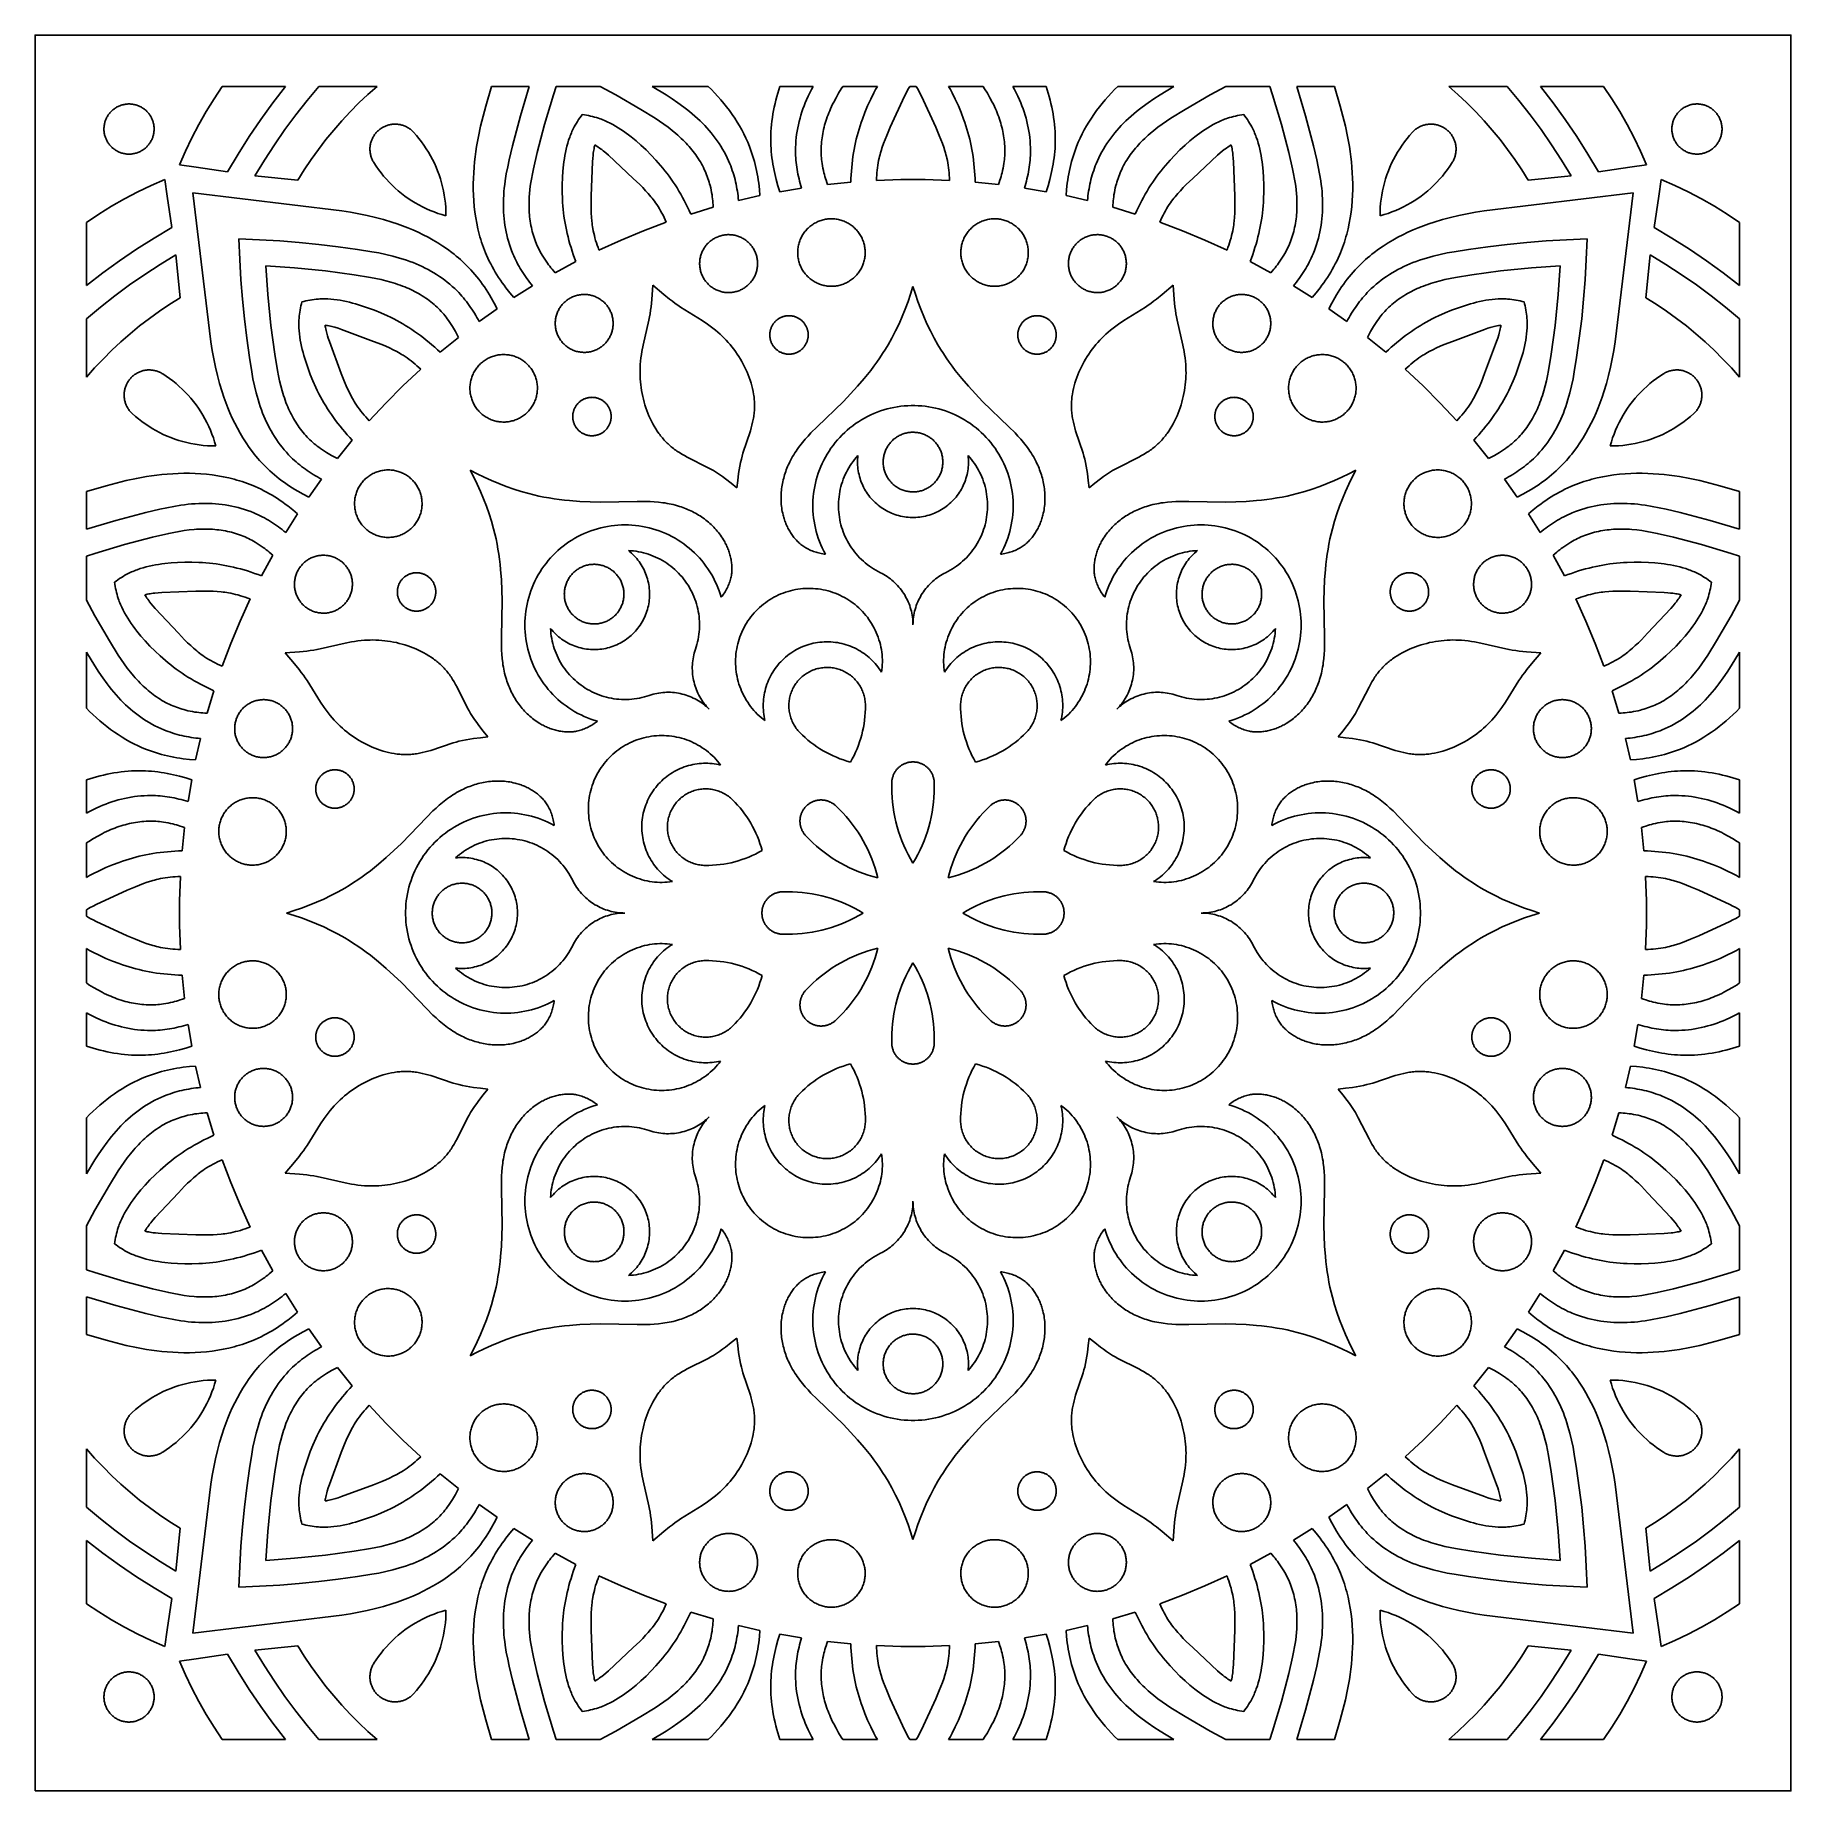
# Model space of a CAD drawing. Header units: millimetres. Extents: x -808 to 145, y 470 to 1424.
import ezdxf

# ---------------------------------------------------------------- set-up
doc = ezdxf.new("R2010")
doc.units = ezdxf.units.MM
doc.layers.add('Layer 05', color=12, linetype='Continuous', true_color=0xde0000)

msp = doc.modelspace()

# ---------------------------------------------------------------- linework, layer by layer
at = {"layer": 'Layer 05'}
for points in [[(-808.29, 470.09), (145.2, 470.09), (145.2, 1423.58), (-808.29, 1423.58)], [(-757.29, 1386.19), (-757.76, 1386.18), (-758.23, 1386.15), (-758.7, 1386.11), (-759.17, 1386.06), (-759.64, 1385.98), (-760.1, 1385.89), (-760.56, 1385.79), (-761.02, 1385.67), (-761.47, 1385.53), (-761.92, 1385.38), (-762.36, 1385.21), (-762.79, 1385.02), (-763.22, 1384.82), (-763.64, 1384.61), (-764.06, 1384.38), (-764.46, 1384.14), (-764.86, 1383.88), (-765.25, 1383.62), (-765.63, 1383.33), (-766, 1383.04), (-766.35, 1382.73), (-766.7, 1382.41), (-767.04, 1382.07), (-767.36, 1381.73), (-767.67, 1381.37), (-767.97, 1381.01), (-768.26, 1380.63), (-768.53, 1380.25), (-768.79, 1379.85), (-769.04, 1379.45), (-769.27, 1379.04), (-769.49, 1378.62), (-769.69, 1378.19), (-769.88, 1377.76), (-770.05, 1377.32), (-770.2, 1376.87), (-770.35, 1376.42), (-770.47, 1375.96), (-770.58, 1375.5), (-770.67, 1375.04), (-770.75, 1374.57), (-770.81, 1374.11), (-770.86, 1373.63), (-770.89, 1373.16), (-770.9, 1372.69), (-770.9, 1372.22), (-770.88, 1371.75), (-770.84, 1371.27), (-770.79, 1370.81), (-770.72, 1370.34), (-770.63, 1369.87), (-770.53, 1369.41), (-770.41, 1368.95), (-770.28, 1368.5), (-770.13, 1368.05), (-769.96, 1367.61), (-769.78, 1367.17), (-769.59, 1366.74), (-769.38, 1366.32), (-769.15, 1365.9), (-768.92, 1365.49), (-768.66, 1365.09), (-768.4, 1364.7), (-768.12, 1364.32), (-767.82, 1363.95), (-767.52, 1363.59), (-767.2, 1363.24), (-766.87, 1362.9), (-766.53, 1362.58), (-766.18, 1362.26), (-765.81, 1361.96), (-765.44, 1361.67), (-765.06, 1361.39), (-764.66, 1361.13), (-764.26, 1360.88), (-763.85, 1360.65), (-763.43, 1360.43), (-763.01, 1360.22), (-762.58, 1360.03), (-762.14, 1359.85), (-761.69, 1359.69), (-761.24, 1359.55), (-760.79, 1359.42), (-760.33, 1359.3), (-759.87, 1359.2), (-759.4, 1359.12), (-758.94, 1359.06), (-758.47, 1359.01), (-757.99, 1358.98), (-757.52, 1358.96), (-757.05, 1358.96), (-756.58, 1358.98), (-756.11, 1359.01), (-755.64, 1359.06), (-755.17, 1359.12), (-754.7, 1359.2), (-754.24, 1359.3), (-753.78, 1359.42), (-753.33, 1359.55), (-752.88, 1359.69), (-752.43, 1359.85), (-751.99, 1360.03), (-751.56, 1360.22), (-751.14, 1360.43), (-750.72, 1360.65), (-750.31, 1360.88), (-749.91, 1361.13), (-749.51, 1361.39), (-749.13, 1361.67), (-748.76, 1361.96), (-748.39, 1362.26), (-748.04, 1362.58), (-747.7, 1362.9), (-747.37, 1363.24), (-747.05, 1363.59), (-746.75, 1363.95), (-746.45, 1364.32), (-746.17, 1364.7), (-745.91, 1365.09), (-745.66, 1365.49), (-745.42, 1365.9), (-745.19, 1366.32), (-744.98, 1366.74), (-744.79, 1367.17), (-744.61, 1367.61), (-744.44, 1368.05), (-744.29, 1368.5), (-744.16, 1368.95), (-744.04, 1369.41), (-743.94, 1369.87), (-743.86, 1370.34), (-743.79, 1370.81), (-743.73, 1371.27), (-743.7, 1371.75), (-743.68, 1372.22), (-743.67, 1372.69), (-743.68, 1373.16), (-743.71, 1373.63), (-743.76, 1374.11), (-743.82, 1374.57), (-743.9, 1375.04), (-743.99, 1375.5), (-744.1, 1375.96), (-744.22, 1376.42), (-744.37, 1376.87), (-744.52, 1377.32), (-744.7, 1377.76), (-744.88, 1378.19), (-745.09, 1378.62), (-745.3, 1379.04), (-745.53, 1379.45), (-745.78, 1379.85), (-746.04, 1380.25), (-746.31, 1380.63), (-746.6, 1381.01), (-746.9, 1381.37), (-747.21, 1381.73), (-747.53, 1382.07), (-747.87, 1382.41), (-748.22, 1382.73), (-748.57, 1383.04), (-748.94, 1383.33), (-749.32, 1383.62), (-749.71, 1383.88), (-750.11, 1384.14), (-750.51, 1384.38), (-750.93, 1384.61), (-751.35, 1384.82), (-751.78, 1385.02), (-752.21, 1385.21), (-752.65, 1385.38), (-753.1, 1385.53), (-753.55, 1385.67), (-754.01, 1385.79), (-754.47, 1385.89), (-754.93, 1385.98), (-755.4, 1386.06), (-755.87, 1386.11), (-756.34, 1386.15), (-756.81, 1386.18)], [(107.81, 1372.57), (107.8, 1373.05), (107.78, 1373.52), (107.74, 1373.99), (107.68, 1374.46), (107.6, 1374.92), (107.51, 1375.39), (107.41, 1375.85), (107.29, 1376.31), (107.15, 1376.76), (107, 1377.2), (106.83, 1377.65), (106.64, 1378.08), (106.45, 1378.51), (106.23, 1378.93), (106, 1379.35), (105.76, 1379.75), (105.51, 1380.15), (105.24, 1380.54), (104.95, 1380.92), (104.66, 1381.28), (104.35, 1381.64), (104.03, 1381.99), (103.7, 1382.32), (103.35, 1382.65), (103, 1382.96), (102.63, 1383.26), (102.25, 1383.55), (101.87, 1383.82), (101.47, 1384.08), (101.07, 1384.32), (100.66, 1384.56), (100.24, 1384.77), (99.81, 1384.98), (99.38, 1385.16), (98.94, 1385.33), (98.49, 1385.49), (98.04, 1385.63), (97.58, 1385.76), (97.12, 1385.87), (96.66, 1385.96), (96.2, 1386.04), (95.73, 1386.1), (95.26, 1386.15), (94.78, 1386.17), (94.31, 1386.19), (93.84, 1386.18), (93.37, 1386.16), (92.9, 1386.13), (92.43, 1386.07), (91.96, 1386), (91.49, 1385.92), (91.03, 1385.82), (90.58, 1385.7), (90.12, 1385.56), (89.67, 1385.42), (89.23, 1385.25), (88.79, 1385.07), (88.36, 1384.88), (87.94, 1384.67), (87.52, 1384.44), (87.12, 1384.2), (86.72, 1383.95), (86.33, 1383.68), (85.94, 1383.4), (85.57, 1383.11), (85.21, 1382.81), (84.86, 1382.49), (84.52, 1382.16), (84.2, 1381.82), (83.88, 1381.46), (83.58, 1381.1), (83.29, 1380.73), (83.01, 1380.34), (82.75, 1379.95), (82.5, 1379.55), (82.27, 1379.14), (82.05, 1378.72), (81.84, 1378.3), (81.65, 1377.86), (81.47, 1377.43), (81.31, 1376.98), (81.17, 1376.53), (81.04, 1376.08), (80.92, 1375.62), (80.83, 1375.16), (80.74, 1374.69), (80.68, 1374.22), (80.63, 1373.75), (80.6, 1373.28), (80.58, 1372.81), (80.58, 1372.34), (80.6, 1371.86), (80.63, 1371.39), (80.68, 1370.92), (80.74, 1370.45), (80.83, 1369.99), (80.92, 1369.53), (81.04, 1369.07), (81.17, 1368.61), (81.31, 1368.16), (81.47, 1367.72), (81.65, 1367.28), (81.84, 1366.85), (82.05, 1366.42), (82.27, 1366.01), (82.5, 1365.6), (82.75, 1365.19), (83.01, 1364.8), (83.29, 1364.42), (83.58, 1364.04), (83.88, 1363.68), (84.2, 1363.33), (84.52, 1362.99), (84.86, 1362.66), (85.21, 1362.34), (85.57, 1362.03), (85.94, 1361.74), (86.33, 1361.46), (86.72, 1361.19), (87.12, 1360.94), (87.52, 1360.7), (87.94, 1360.48), (88.36, 1360.27), (88.79, 1360.07), (89.23, 1359.89), (89.67, 1359.73), (90.12, 1359.58), (90.58, 1359.45), (91.03, 1359.33), (91.49, 1359.23), (91.96, 1359.14), (92.43, 1359.07), (92.9, 1359.02), (93.37, 1358.98), (93.84, 1358.96), (94.31, 1358.96), (94.78, 1358.97), (95.26, 1359), (95.73, 1359.04), (96.2, 1359.11), (96.66, 1359.18), (97.12, 1359.28), (97.58, 1359.39), (98.04, 1359.51), (98.49, 1359.65), (98.94, 1359.81), (99.38, 1359.98), (99.81, 1360.17), (100.24, 1360.37), (100.66, 1360.59), (101.07, 1360.82), (101.47, 1361.07), (101.87, 1361.33), (102.25, 1361.6), (102.63, 1361.89), (103, 1362.19), (103.35, 1362.5), (103.7, 1362.82), (104.03, 1363.16), (104.35, 1363.5), (104.66, 1363.86), (104.95, 1364.23), (105.24, 1364.61), (105.51, 1365), (105.76, 1365.39), (106, 1365.8), (106.23, 1366.21), (106.45, 1366.63), (106.64, 1367.06), (106.83, 1367.5), (107, 1367.94), (107.15, 1368.39), (107.29, 1368.84), (107.41, 1369.3), (107.51, 1369.76), (107.6, 1370.22), (107.68, 1370.69), (107.74, 1371.16), (107.78, 1371.63), (107.8, 1372.1)], [(-366.17, 1321.06), (-365.64, 1320.72), (-365.11, 1320.35), (-364.6, 1319.97), (-364.11, 1319.57), (-363.63, 1319.15), (-363.16, 1318.72), (-362.71, 1318.27), (-362.28, 1317.81), (-361.86, 1317.33), (-361.45, 1316.84), (-361.07, 1316.33), (-360.7, 1315.81), (-360.35, 1315.28), (-360.02, 1314.74), (-359.71, 1314.18), (-359.42, 1313.62), (-359.15, 1313.04), (-358.9, 1312.46), (-358.67, 1311.87), (-358.46, 1311.27), (-358.27, 1310.66), (-358.1, 1310.04), (-357.95, 1309.43), (-357.83, 1308.8), (-357.72, 1308.17), (-357.64, 1307.54), (-357.58, 1306.91), (-357.54, 1306.28), (-357.53, 1305.64), (-357.53, 1305), (-357.56, 1304.37), (-357.61, 1303.73), (-357.68, 1303.1), (-357.78, 1302.47), (-357.89, 1301.85), (-358.03, 1301.23), (-358.19, 1300.61), (-358.37, 1300), (-358.57, 1299.4), (-358.79, 1298.8), (-359.04, 1298.21), (-359.3, 1297.64), (-359.58, 1297.07), (-359.89, 1296.51), (-360.21, 1295.96), (-360.55, 1295.42), (-360.91, 1294.9), (-361.28, 1294.38), (-361.68, 1293.88), (-362.09, 1293.4), (-362.52, 1292.93), (-362.96, 1292.47), (-363.42, 1292.03), (-363.9, 1291.61), (-364.39, 1291.21), (-364.89, 1290.82), (-365.41, 1290.44), (-365.94, 1290.09), (-366.48, 1289.76), (-367.03, 1289.44), (-367.59, 1289.14), (-368.16, 1288.87), (-368.75, 1288.61), (-369.34, 1288.37), (-369.94, 1288.16), (-370.54, 1287.96), (-371.15, 1287.79), (-371.77, 1287.64), (-372.39, 1287.51), (-373.02, 1287.4), (-373.65, 1287.31), (-374.28, 1287.25), (-374.92, 1287.2), (-375.55, 1287.18), (-376.19, 1287.18), (-376.82, 1287.2), (-377.46, 1287.25), (-378.09, 1287.32), (-378.72, 1287.4), (-379.35, 1287.52), (-379.97, 1287.65), (-380.59, 1287.8), (-381.2, 1287.98), (-381.8, 1288.17), (-382.4, 1288.39), (-382.99, 1288.63), (-383.57, 1288.89), (-384.14, 1289.16), (-384.71, 1289.46), (-385.26, 1289.78), (-385.8, 1290.11), (-386.33, 1290.47), (-386.84, 1290.84), (-387.34, 1291.23), (-387.83, 1291.64), (-388.31, 1292.06), (-388.77, 1292.5), (-389.21, 1292.96), (-389.64, 1293.43), (-390.05, 1293.92), (-390.44, 1294.42), (-390.82, 1294.93), (-391.17, 1295.46), (-391.51, 1295.99), (-391.83, 1296.54), (-392.14, 1297.1), (-392.42, 1297.67), (-392.68, 1298.25), (-392.92, 1298.84), (-393.14, 1299.44), (-393.34, 1300.04), (-393.52, 1300.65), (-393.68, 1301.27), (-393.81, 1301.89), (-393.93, 1302.52), (-394.02, 1303.14), (-394.09, 1303.78), (-394.14, 1304.41), (-394.17, 1305.05), (-394.17, 1305.68), (-394.16, 1306.32), (-394.12, 1306.95), (-394.05, 1307.59), (-393.97, 1308.22), (-393.87, 1308.84), (-393.74, 1309.47), (-393.59, 1310.09), (-393.42, 1310.7), (-393.23, 1311.31), (-393.02, 1311.91), (-392.79, 1312.5), (-392.53, 1313.08), (-392.26, 1313.66), (-391.97, 1314.22), (-391.65, 1314.77), (-391.32, 1315.32), (-390.97, 1315.85), (-390.61, 1316.37), (-390.22, 1316.87), (-389.82, 1317.36), (-389.4, 1317.84), (-388.96, 1318.3), (-388.51, 1318.75), (-388.04, 1319.18), (-387.56, 1319.6), (-387.06, 1320), (-386.55, 1320.38), (-386.03, 1320.74), (-385.49, 1321.08), (-384.95, 1321.41), (-384.39, 1321.71), (-383.82, 1322), (-383.24, 1322.27), (-382.66, 1322.51), (-382.06, 1322.74), (-381.46, 1322.95), (-380.85, 1323.13), (-380.24, 1323.29), (-379.62, 1323.43), (-378.99, 1323.55), (-378.37, 1323.65), (-377.73, 1323.73), (-377.1, 1323.78), (-376.46, 1323.82), (-375.83, 1323.83), (-375.19, 1323.81), (-374.56, 1323.78), (-373.92, 1323.72), (-373.29, 1323.65), (-372.66, 1323.55), (-372.04, 1323.43), (-371.42, 1323.28), (-370.81, 1323.12), (-370.2, 1322.93), (-369.6, 1322.73), (-369, 1322.5), (-368.42, 1322.25), (-367.84, 1321.98), (-367.27, 1321.69), (-366.72, 1321.39)], [(-296.92, 1321.06), (-297.46, 1320.72), (-297.98, 1320.35), (-298.49, 1319.97), (-298.98, 1319.57), (-299.46, 1319.15), (-299.93, 1318.72), (-300.38, 1318.27), (-300.82, 1317.81), (-301.24, 1317.33), (-301.64, 1316.84), (-302.02, 1316.33), (-302.39, 1315.81), (-302.74, 1315.28), (-303.07, 1314.74), (-303.38, 1314.18), (-303.67, 1313.62), (-303.94, 1313.04), (-304.19, 1312.46), (-304.43, 1311.87), (-304.64, 1311.27), (-304.83, 1310.66), (-304.99, 1310.04), (-305.14, 1309.43), (-305.27, 1308.8), (-305.37, 1308.17), (-305.45, 1307.54), (-305.51, 1306.91), (-305.55, 1306.28), (-305.57, 1305.64), (-305.56, 1305), (-305.53, 1304.37), (-305.48, 1303.73), (-305.41, 1303.1), (-305.31, 1302.47), (-305.2, 1301.85), (-305.06, 1301.23), (-304.9, 1300.61), (-304.72, 1300), (-304.52, 1299.4), (-304.3, 1298.8), (-304.05, 1298.21), (-303.79, 1297.64), (-303.51, 1297.07), (-303.21, 1296.51), (-302.88, 1295.96), (-302.54, 1295.42), (-302.18, 1294.9), (-301.81, 1294.38), (-301.41, 1293.88), (-301, 1293.4), (-300.57, 1292.93), (-300.13, 1292.47), (-299.67, 1292.03), (-299.19, 1291.61), (-298.7, 1291.21), (-298.2, 1290.82), (-297.68, 1290.44), (-297.16, 1290.09), (-296.61, 1289.76), (-296.06, 1289.44), (-295.5, 1289.14), (-294.93, 1288.87), (-294.34, 1288.61), (-293.75, 1288.37), (-293.16, 1288.16), (-292.55, 1287.96), (-291.94, 1287.79), (-291.32, 1287.64), (-290.7, 1287.51), (-290.07, 1287.4), (-289.44, 1287.31), (-288.81, 1287.25), (-288.17, 1287.2), (-287.54, 1287.18), (-286.9, 1287.18), (-286.27, 1287.2), (-285.63, 1287.25), (-285, 1287.32), (-284.37, 1287.4), (-283.74, 1287.52), (-283.12, 1287.65), (-282.5, 1287.8), (-281.89, 1287.98), (-281.29, 1288.17), (-280.69, 1288.39), (-280.1, 1288.63), (-279.52, 1288.89), (-278.95, 1289.16), (-278.38, 1289.46), (-277.83, 1289.78), (-277.29, 1290.11), (-276.77, 1290.47), (-276.25, 1290.84), (-275.75, 1291.23), (-275.26, 1291.64), (-274.79, 1292.06), (-274.33, 1292.5), (-273.88, 1292.96), (-273.46, 1293.43), (-273.04, 1293.92), (-272.65, 1294.42), (-272.28, 1294.93), (-271.92, 1295.46), (-271.58, 1295.99), (-271.26, 1296.54), (-270.96, 1297.1), (-270.67, 1297.67), (-270.41, 1298.25), (-270.17, 1298.84), (-269.95, 1299.44), (-269.75, 1300.04), (-269.57, 1300.65), (-269.41, 1301.27), (-269.28, 1301.89), (-269.16, 1302.52), (-269.07, 1303.14), (-269, 1303.78), (-268.95, 1304.41), (-268.92, 1305.05), (-268.92, 1305.68), (-268.94, 1306.32), (-268.98, 1306.95), (-269.04, 1307.59), (-269.12, 1308.22), (-269.23, 1308.84), (-269.35, 1309.47), (-269.5, 1310.09), (-269.67, 1310.7), (-269.86, 1311.31), (-270.07, 1311.91), (-270.31, 1312.5), (-270.56, 1313.08), (-270.83, 1313.66), (-271.12, 1314.22), (-271.44, 1314.77), (-271.77, 1315.32), (-272.12, 1315.85), (-272.49, 1316.37), (-272.87, 1316.87), (-273.28, 1317.36), (-273.7, 1317.84), (-274.13, 1318.3), (-274.58, 1318.75), (-275.05, 1319.18), (-275.53, 1319.6), (-276.03, 1320), (-276.54, 1320.38), (-277.06, 1320.74), (-277.6, 1321.08), (-278.14, 1321.41), (-278.7, 1321.71), (-279.27, 1322), (-279.85, 1322.27), (-280.43, 1322.51), (-281.03, 1322.74), (-281.63, 1322.95), (-282.24, 1323.13), (-282.85, 1323.29), (-283.47, 1323.43), (-284.1, 1323.55), (-284.73, 1323.65), (-285.36, 1323.73), (-285.99, 1323.78), (-286.63, 1323.82), (-287.26, 1323.83), (-287.9, 1323.81), (-288.53, 1323.78), (-289.17, 1323.72), (-289.8, 1323.65), (-290.43, 1323.55), (-291.05, 1323.43), (-291.67, 1323.28), (-292.29, 1323.12), (-292.89, 1322.93), (-293.5, 1322.73), (-294.09, 1322.5), (-294.68, 1322.25), (-295.25, 1321.98), (-295.82, 1321.69), (-296.38, 1321.39)], [(-416.91, 1304.87), (-417.1, 1305.38), (-417.32, 1305.88), (-417.55, 1306.38), (-417.79, 1306.86), (-418.06, 1307.34), (-418.34, 1307.81), (-418.64, 1308.27), (-418.95, 1308.72), (-419.28, 1309.15), (-419.62, 1309.58), (-419.98, 1309.99), (-420.35, 1310.39), (-420.73, 1310.78), (-421.13, 1311.15), (-421.54, 1311.51), (-421.97, 1311.85), (-422.4, 1312.18), (-422.85, 1312.5), (-423.3, 1312.8), (-423.77, 1313.08), (-424.25, 1313.34), (-424.73, 1313.59), (-425.23, 1313.83), (-425.73, 1314.04), (-426.24, 1314.24), (-426.75, 1314.42), (-427.27, 1314.58), (-427.8, 1314.73), (-428.33, 1314.85), (-428.86, 1314.96), (-429.4, 1315.05), (-429.94, 1315.12), (-430.49, 1315.17), (-431.03, 1315.2), (-431.58, 1315.21), (-432.12, 1315.21), (-432.67, 1315.18), (-433.21, 1315.14), (-433.76, 1315.07), (-434.3, 1314.99), (-434.83, 1314.89), (-435.36, 1314.77), (-435.89, 1314.64), (-436.42, 1314.48), (-436.93, 1314.31), (-437.44, 1314.12), (-437.95, 1313.91), (-438.45, 1313.68), (-438.93, 1313.44), (-439.41, 1313.18), (-439.88, 1312.9), (-440.34, 1312.61), (-440.79, 1312.3), (-441.23, 1311.98), (-441.66, 1311.64), (-442.08, 1311.28), (-442.48, 1310.91), (-442.87, 1310.53), (-443.25, 1310.14), (-443.61, 1309.73), (-443.96, 1309.31), (-444.29, 1308.88), (-444.61, 1308.43), (-444.91, 1307.98), (-445.2, 1307.52), (-445.47, 1307.04), (-445.72, 1306.56), (-445.96, 1306.07), (-446.18, 1305.57), (-446.38, 1305.06), (-446.57, 1304.55), (-446.73, 1304.03), (-446.88, 1303.5), (-447.01, 1302.97), (-447.12, 1302.44), (-447.22, 1301.9), (-447.29, 1301.36), (-447.35, 1300.82), (-447.38, 1300.27), (-447.4, 1299.73), (-447.4, 1299.18), (-447.38, 1298.63), (-447.34, 1298.09), (-447.28, 1297.55), (-447.2, 1297.01), (-447.11, 1296.47), (-446.99, 1295.94), (-446.86, 1295.41), (-446.71, 1294.88), (-446.54, 1294.36), (-446.36, 1293.85), (-446.15, 1293.34), (-445.93, 1292.85), (-445.69, 1292.36), (-445.43, 1291.87), (-445.16, 1291.4), (-444.87, 1290.94), (-444.57, 1290.48), (-444.25, 1290.04), (-443.91, 1289.61), (-443.56, 1289.19), (-443.2, 1288.79), (-442.82, 1288.39), (-442.43, 1288.01), (-442.02, 1287.65), (-441.61, 1287.3), (-441.18, 1286.96), (-440.74, 1286.64), (-440.28, 1286.33), (-439.82, 1286.04), (-439.35, 1285.77), (-438.87, 1285.51), (-438.38, 1285.27), (-437.88, 1285.04), (-437.38, 1284.84), (-436.87, 1284.65), (-436.35, 1284.48), (-435.82, 1284.32), (-435.29, 1284.19), (-434.76, 1284.07), (-434.22, 1283.97), (-433.68, 1283.89), (-433.14, 1283.83), (-432.6, 1283.79), (-432.05, 1283.77), (-431.51, 1283.77), (-430.96, 1283.78), (-430.42, 1283.82), (-429.87, 1283.87), (-429.33, 1283.94), (-428.79, 1284.03), (-428.26, 1284.14), (-427.73, 1284.27), (-427.2, 1284.42), (-426.68, 1284.58), (-426.17, 1284.76), (-425.66, 1284.96), (-425.16, 1285.18), (-424.67, 1285.42), (-424.18, 1285.67), (-423.71, 1285.94), (-423.24, 1286.22), (-422.79, 1286.52), (-422.34, 1286.84), (-421.91, 1287.17), (-421.49, 1287.52), (-421.08, 1287.88), (-420.68, 1288.25), (-420.3, 1288.64), (-419.93, 1289.04), (-419.57, 1289.46), (-419.23, 1289.88), (-418.91, 1290.32), (-418.6, 1290.77), (-418.3, 1291.23), (-418.02, 1291.7), (-417.76, 1292.18), (-417.51, 1292.66), (-417.29, 1293.16), (-417.08, 1293.66), (-416.88, 1294.17), (-416.71, 1294.69), (-416.55, 1295.21), (-416.41, 1295.74), (-416.29, 1296.27), (-416.19, 1296.81), (-416.1, 1297.35), (-416.04, 1297.89), (-415.99, 1298.43), (-415.96, 1298.98), (-415.96, 1299.53), (-415.97, 1300.07), (-416, 1300.62), (-416.05, 1301.16), (-416.11, 1301.7), (-416.2, 1302.24), (-416.3, 1302.78), (-416.43, 1303.31), (-416.57, 1303.83), (-416.73, 1304.36)], [(-246.18, 1304.87), (-245.99, 1305.38), (-245.78, 1305.88), (-245.55, 1306.38), (-245.3, 1306.86), (-245.03, 1307.34), (-244.75, 1307.81), (-244.46, 1308.27), (-244.14, 1308.72), (-243.82, 1309.15), (-243.47, 1309.58), (-243.12, 1309.99), (-242.74, 1310.39), (-242.36, 1310.78), (-241.96, 1311.15), (-241.55, 1311.51), (-241.13, 1311.85), (-240.69, 1312.18), (-240.24, 1312.5), (-239.79, 1312.8), (-239.32, 1313.08), (-238.84, 1313.34), (-238.36, 1313.59), (-237.87, 1313.83), (-237.36, 1314.04), (-236.86, 1314.24), (-236.34, 1314.42), (-235.82, 1314.58), (-235.29, 1314.73), (-234.76, 1314.85), (-234.23, 1314.96), (-233.69, 1315.05), (-233.15, 1315.12), (-232.6, 1315.17), (-232.06, 1315.2), (-231.51, 1315.21), (-230.97, 1315.21), (-230.42, 1315.18), (-229.88, 1315.14), (-229.34, 1315.07), (-228.8, 1314.99), (-228.26, 1314.89), (-227.73, 1314.77), (-227.2, 1314.64), (-226.68, 1314.48), (-226.16, 1314.31), (-225.65, 1314.12), (-225.14, 1313.91), (-224.65, 1313.68), (-224.16, 1313.44), (-223.68, 1313.18), (-223.21, 1312.9), (-222.75, 1312.61), (-222.3, 1312.3), (-221.86, 1311.98), (-221.43, 1311.64), (-221.01, 1311.28), (-220.61, 1310.91), (-220.22, 1310.53), (-219.85, 1310.14), (-219.48, 1309.73), (-219.13, 1309.31), (-218.8, 1308.88), (-218.48, 1308.43), (-218.18, 1307.98), (-217.89, 1307.52), (-217.62, 1307.04), (-217.37, 1306.56), (-217.13, 1306.07), (-216.91, 1305.57), (-216.71, 1305.06), (-216.53, 1304.55), (-216.36, 1304.03), (-216.21, 1303.5), (-216.08, 1302.97), (-215.97, 1302.44), (-215.88, 1301.9), (-215.8, 1301.36), (-215.75, 1300.82), (-215.71, 1300.27), (-215.69, 1299.73), (-215.69, 1299.18), (-215.71, 1298.63), (-215.75, 1298.09), (-215.81, 1297.55), (-215.89, 1297.01), (-215.98, 1296.47), (-216.1, 1295.94), (-216.23, 1295.41), (-216.38, 1294.88), (-216.55, 1294.36), (-216.74, 1293.85), (-216.94, 1293.34), (-217.16, 1292.85), (-217.4, 1292.36), (-217.66, 1291.87), (-217.93, 1291.4), (-218.22, 1290.94), (-218.52, 1290.48), (-218.84, 1290.04), (-219.18, 1289.61), (-219.53, 1289.19), (-219.89, 1288.79), (-220.27, 1288.39), (-220.66, 1288.01), (-221.07, 1287.65), (-221.49, 1287.3), (-221.92, 1286.96), (-222.36, 1286.64), (-222.81, 1286.33), (-223.27, 1286.04), (-223.74, 1285.77), (-224.22, 1285.51), (-224.71, 1285.27), (-225.21, 1285.04), (-225.71, 1284.84), (-226.23, 1284.65), (-226.74, 1284.48), (-227.27, 1284.32), (-227.8, 1284.19), (-228.33, 1284.07), (-228.87, 1283.97), (-229.41, 1283.89), (-229.95, 1283.83), (-230.49, 1283.79), (-231.04, 1283.77), (-231.59, 1283.77), (-232.13, 1283.78), (-232.68, 1283.82), (-233.22, 1283.87), (-233.76, 1283.94), (-234.3, 1284.03), (-234.83, 1284.14), (-235.36, 1284.27), (-235.89, 1284.42), (-236.41, 1284.58), (-236.92, 1284.76), (-237.43, 1284.96), (-237.93, 1285.18), (-238.42, 1285.42), (-238.91, 1285.67), (-239.38, 1285.94), (-239.85, 1286.22), (-240.3, 1286.52), (-240.75, 1286.84), (-241.18, 1287.17), (-241.6, 1287.52), (-242.01, 1287.88), (-242.41, 1288.25), (-242.79, 1288.64), (-243.16, 1289.04), (-243.52, 1289.46), (-243.86, 1289.88), (-244.19, 1290.32), (-244.5, 1290.77), (-244.79, 1291.23), (-245.07, 1291.7), (-245.33, 1292.18), (-245.58, 1292.66), (-245.81, 1293.16), (-246.02, 1293.66), (-246.21, 1294.17), (-246.39, 1294.69), (-246.54, 1295.21), (-246.68, 1295.74), (-246.8, 1296.27), (-246.91, 1296.81), (-246.99, 1297.35), (-247.05, 1297.89), (-247.1, 1298.43), (-247.13, 1298.98), (-247.14, 1299.53), (-247.12, 1300.07), (-247.09, 1300.62), (-247.05, 1301.16), (-246.98, 1301.7), (-246.89, 1302.24), (-246.79, 1302.78), (-246.66, 1303.31), (-246.52, 1303.83), (-246.36, 1304.36)], [(-524.36, 1260.36), (-524.58, 1260.86), (-524.78, 1261.37), (-524.97, 1261.88), (-525.14, 1262.4), (-525.29, 1262.93), (-525.42, 1263.45), (-525.54, 1263.99), (-525.63, 1264.53), (-525.71, 1265.07), (-525.77, 1265.61), (-525.81, 1266.15), (-525.83, 1266.7), (-525.83, 1267.24), (-525.81, 1267.79), (-525.77, 1268.33), (-525.72, 1268.88), (-525.64, 1269.42), (-525.55, 1269.96), (-525.44, 1270.49), (-525.31, 1271.02), (-525.16, 1271.54), (-524.99, 1272.06), (-524.81, 1272.58), (-524.61, 1273.08), (-524.39, 1273.58), (-524.15, 1274.08), (-523.89, 1274.56), (-523.62, 1275.03), (-523.34, 1275.5), (-523.03, 1275.95), (-522.72, 1276.39), (-522.38, 1276.83), (-522.03, 1277.25), (-521.67, 1277.65), (-521.29, 1278.05), (-520.9, 1278.43), (-520.5, 1278.8), (-520.09, 1279.15), (-519.66, 1279.49), (-519.22, 1279.82), (-518.77, 1280.12), (-518.31, 1280.42), (-517.84, 1280.69), (-517.36, 1280.95), (-516.87, 1281.2), (-516.37, 1281.42), (-515.87, 1281.63), (-515.36, 1281.82), (-514.84, 1282), (-514.32, 1282.15), (-513.79, 1282.29), (-513.26, 1282.41), (-512.72, 1282.51), (-512.18, 1282.59), (-511.64, 1282.65), (-511.09, 1282.69), (-510.55, 1282.72), (-510, 1282.73), (-509.46, 1282.71), (-508.91, 1282.68), (-508.37, 1282.63), (-507.83, 1282.56), (-507.29, 1282.47), (-506.75, 1282.36), (-506.22, 1282.24), (-505.7, 1282.09), (-505.17, 1281.93), (-504.66, 1281.75), (-504.15, 1281.55), (-503.65, 1281.34), (-503.16, 1281.11), (-502.67, 1280.86), (-502.19, 1280.59), (-501.73, 1280.31), (-501.27, 1280.01), (-500.82, 1279.69), (-500.39, 1279.36), (-499.97, 1279.02), (-499.56, 1278.66), (-499.16, 1278.29), (-498.77, 1277.9), (-498.4, 1277.5), (-498.04, 1277.09), (-497.7, 1276.66), (-497.37, 1276.23), (-497.06, 1275.78), (-496.76, 1275.32), (-496.48, 1274.85), (-496.22, 1274.38), (-495.97, 1273.89), (-495.74, 1273.39), (-495.53, 1272.89), (-495.33, 1272.38), (-495.16, 1271.87), (-495, 1271.34), (-494.85, 1270.82), (-494.73, 1270.29), (-494.63, 1269.75), (-494.54, 1269.21), (-494.47, 1268.67), (-494.42, 1268.13), (-494.39, 1267.58), (-494.38, 1267.04), (-494.39, 1266.49), (-494.42, 1265.94), (-494.47, 1265.4), (-494.53, 1264.86), (-494.61, 1264.32), (-494.72, 1263.78), (-494.84, 1263.25), (-494.98, 1262.72), (-495.14, 1262.2), (-495.31, 1261.68), (-495.5, 1261.17), (-495.72, 1260.67), (-495.94, 1260.18), (-496.19, 1259.69), (-496.45, 1259.21), (-496.73, 1258.74), (-497.03, 1258.28), (-497.34, 1257.83), (-497.66, 1257.39), (-498, 1256.97), (-498.36, 1256.55), (-498.73, 1256.15), (-499.11, 1255.76), (-499.51, 1255.39), (-499.92, 1255.03), (-500.34, 1254.68), (-500.77, 1254.35), (-501.22, 1254.03), (-501.67, 1253.73), (-502.14, 1253.45), (-502.61, 1253.18), (-503.1, 1252.93), (-503.59, 1252.69), (-504.09, 1252.48), (-504.6, 1252.28), (-505.11, 1252.09), (-505.63, 1251.93), (-506.16, 1251.78), (-506.69, 1251.66), (-507.23, 1251.55), (-507.76, 1251.46), (-508.3, 1251.38), (-508.85, 1251.33), (-509.39, 1251.3), (-509.94, 1251.28), (-510.48, 1251.29), (-511.03, 1251.31), (-511.57, 1251.35), (-512.12, 1251.41), (-512.66, 1251.49), (-513.19, 1251.59), (-513.73, 1251.7), (-514.25, 1251.84), (-514.78, 1251.99), (-515.3, 1252.16), (-515.81, 1252.35), (-516.31, 1252.56), (-516.81, 1252.78), (-517.3, 1253.02), (-517.78, 1253.28), (-518.25, 1253.56), (-518.72, 1253.85), (-519.17, 1254.15), (-519.61, 1254.48), (-520.04, 1254.81), (-520.45, 1255.17), (-520.86, 1255.53), (-521.25, 1255.91), (-521.63, 1256.3), (-521.99, 1256.71), (-522.34, 1257.13), (-522.68, 1257.56), (-523, 1258), (-523.3, 1258.46), (-523.59, 1258.92), (-523.86, 1259.39), (-524.12, 1259.87)], [(-138.73, 1260.36), (-138.51, 1260.86), (-138.31, 1261.37), (-138.12, 1261.88), (-137.95, 1262.4), (-137.8, 1262.93), (-137.67, 1263.45), (-137.55, 1263.99), (-137.46, 1264.53), (-137.38, 1265.07), (-137.32, 1265.61), (-137.29, 1266.15), (-137.27, 1266.7), (-137.26, 1267.24), (-137.28, 1267.79), (-137.32, 1268.33), (-137.37, 1268.88), (-137.45, 1269.42), (-137.54, 1269.96), (-137.65, 1270.49), (-137.78, 1271.02), (-137.93, 1271.54), (-138.1, 1272.06), (-138.28, 1272.58), (-138.49, 1273.08), (-138.71, 1273.58), (-138.94, 1274.08), (-139.2, 1274.56), (-139.47, 1275.03), (-139.75, 1275.5), (-140.06, 1275.95), (-140.38, 1276.39), (-140.71, 1276.83), (-141.06, 1277.25), (-141.42, 1277.65), (-141.8, 1278.05), (-142.19, 1278.43), (-142.59, 1278.8), (-143.01, 1279.15), (-143.43, 1279.49), (-143.87, 1279.82), (-144.32, 1280.12), (-144.78, 1280.42), (-145.25, 1280.69), (-145.73, 1280.95), (-146.22, 1281.2), (-146.72, 1281.42), (-147.22, 1281.63), (-147.73, 1281.82), (-148.25, 1282), (-148.78, 1282.15), (-149.3, 1282.29), (-149.84, 1282.41), (-150.37, 1282.51), (-150.91, 1282.59), (-151.45, 1282.65), (-152, 1282.69), (-152.54, 1282.72), (-153.09, 1282.73), (-153.64, 1282.71), (-154.18, 1282.68), (-154.72, 1282.63), (-155.26, 1282.56), (-155.8, 1282.47), (-156.34, 1282.36), (-156.87, 1282.24), (-157.4, 1282.09), (-157.92, 1281.93), (-158.43, 1281.75), (-158.94, 1281.55), (-159.44, 1281.34), (-159.94, 1281.11), (-160.42, 1280.86), (-160.9, 1280.59), (-161.36, 1280.31), (-161.82, 1280.01), (-162.27, 1279.69), (-162.7, 1279.36), (-163.12, 1279.02), (-163.54, 1278.66), (-163.93, 1278.29), (-164.32, 1277.9), (-164.69, 1277.5), (-165.05, 1277.09), (-165.39, 1276.66), (-165.72, 1276.23), (-166.03, 1275.78), (-166.33, 1275.32), (-166.61, 1274.85), (-166.87, 1274.38), (-167.12, 1273.89), (-167.35, 1273.39), (-167.56, 1272.89), (-167.76, 1272.38), (-167.94, 1271.87), (-168.1, 1271.34), (-168.24, 1270.82), (-168.36, 1270.29), (-168.47, 1269.75), (-168.55, 1269.21), (-168.62, 1268.67), (-168.67, 1268.13), (-168.7, 1267.58), (-168.71, 1267.04), (-168.7, 1266.49), (-168.67, 1265.94), (-168.63, 1265.4), (-168.56, 1264.86), (-168.48, 1264.32), (-168.37, 1263.78), (-168.25, 1263.25), (-168.11, 1262.72), (-167.96, 1262.2), (-167.78, 1261.68), (-167.59, 1261.17), (-167.38, 1260.67), (-167.15, 1260.18), (-166.9, 1259.69), (-166.64, 1259.21), (-166.36, 1258.74), (-166.07, 1258.28), (-165.76, 1257.83), (-165.43, 1257.39), (-165.09, 1256.97), (-164.73, 1256.55), (-164.36, 1256.15), (-163.98, 1255.76), (-163.58, 1255.39), (-163.17, 1255.03), (-162.75, 1254.68), (-162.32, 1254.35), (-161.87, 1254.03), (-161.42, 1253.73), (-160.95, 1253.45), (-160.48, 1253.18), (-159.99, 1252.93), (-159.5, 1252.69), (-159, 1252.48), (-158.49, 1252.28), (-157.98, 1252.09), (-157.46, 1251.93), (-156.93, 1251.78), (-156.4, 1251.66), (-155.87, 1251.55), (-155.33, 1251.46), (-154.79, 1251.38), (-154.24, 1251.33), (-153.7, 1251.3), (-153.15, 1251.28), (-152.61, 1251.29), (-152.06, 1251.31), (-151.52, 1251.35), (-150.98, 1251.41), (-150.44, 1251.49), (-149.9, 1251.59), (-149.37, 1251.7), (-148.84, 1251.84), (-148.31, 1251.99), (-147.79, 1252.16), (-147.28, 1252.35), (-146.78, 1252.56), (-146.28, 1252.78), (-145.79, 1253.02), (-145.31, 1253.28), (-144.84, 1253.56), (-144.38, 1253.85), (-143.92, 1254.15), (-143.48, 1254.48), (-143.06, 1254.81), (-142.64, 1255.17), (-142.23, 1255.53), (-141.84, 1255.91), (-141.46, 1256.3), (-141.1, 1256.71), (-140.75, 1257.13), (-140.41, 1257.56), (-140.09, 1258), (-139.79, 1258.46), (-139.5, 1258.92), (-139.23, 1259.39), (-138.97, 1259.87)], [(-406.05, 1268.35), (-406.31, 1268.1), (-406.56, 1267.83), (-406.8, 1267.56), (-407.03, 1267.29), (-407.25, 1267), (-407.47, 1266.71), (-407.67, 1266.4), (-407.86, 1266.1), (-408.04, 1265.78), (-408.21, 1265.46), (-408.37, 1265.14), (-408.51, 1264.8), (-408.65, 1264.47), (-408.77, 1264.13), (-408.88, 1263.78), (-408.98, 1263.43), (-409.07, 1263.08), (-409.14, 1262.73), (-409.2, 1262.37), (-409.25, 1262.01), (-409.29, 1261.65), (-409.32, 1261.29), (-409.33, 1260.93), (-409.33, 1260.57), (-409.32, 1260.2), (-409.29, 1259.84), (-409.25, 1259.48), (-409.2, 1259.12), (-409.14, 1258.77), (-409.07, 1258.41), (-408.98, 1258.06), (-408.88, 1257.71), (-408.77, 1257.37), (-408.65, 1257.03), (-408.51, 1256.69), (-408.36, 1256.36), (-408.21, 1256.03), (-408.04, 1255.71), (-407.86, 1255.4), (-407.66, 1255.09), (-407.46, 1254.79), (-407.25, 1254.5), (-407.03, 1254.21), (-406.8, 1253.93), (-406.56, 1253.66), (-406.3, 1253.4), (-406.05, 1253.15), (-405.78, 1252.9), (-405.5, 1252.67), (-405.22, 1252.44), (-404.92, 1252.23), (-404.62, 1252.03), (-404.32, 1251.83), (-404.01, 1251.65), (-403.69, 1251.48), (-403.36, 1251.32), (-403.03, 1251.17), (-402.7, 1251.03), (-402.36, 1250.9), (-402.01, 1250.79), (-401.67, 1250.69), (-401.31, 1250.6), (-400.96, 1250.52), (-400.6, 1250.45), (-400.25, 1250.4), (-399.89, 1250.36), (-399.52, 1250.33), (-399.16, 1250.31), (-398.8, 1250.31), (-398.44, 1250.32), (-398.08, 1250.34), (-397.72, 1250.38), (-397.36, 1250.42), (-397, 1250.48), (-396.64, 1250.56), (-396.29, 1250.64), (-395.94, 1250.74), (-395.6, 1250.85), (-395.26, 1250.97), (-394.92, 1251.1), (-394.59, 1251.24), (-394.26, 1251.4), (-393.94, 1251.56), (-393.62, 1251.74), (-393.31, 1251.93), (-393.01, 1252.13), (-392.71, 1252.34), (-392.42, 1252.56), (-392.14, 1252.79), (-391.87, 1253.03), (-391.61, 1253.27), (-391.35, 1253.53), (-391.11, 1253.8), (-390.87, 1254.07), (-390.64, 1254.35), (-390.43, 1254.65), (-390.22, 1254.94), (-390.02, 1255.25), (-389.84, 1255.56), (-389.66, 1255.88), (-389.5, 1256.2), (-389.35, 1256.53), (-389.21, 1256.86), (-389.08, 1257.2), (-388.96, 1257.54), (-388.85, 1257.89), (-388.76, 1258.24), (-388.68, 1258.59), (-388.61, 1258.95), (-388.56, 1259.31), (-388.51, 1259.67), (-388.48, 1260.03), (-388.46, 1260.39), (-388.46, 1260.75), (-388.46, 1261.11), (-388.48, 1261.48), (-388.51, 1261.84), (-388.56, 1262.2), (-388.61, 1262.55), (-388.68, 1262.91), (-388.76, 1263.26), (-388.86, 1263.61), (-388.96, 1263.96), (-389.08, 1264.3), (-389.21, 1264.64), (-389.35, 1264.97), (-389.5, 1265.3), (-389.66, 1265.63), (-389.84, 1265.94), (-390.03, 1266.26), (-390.22, 1266.56), (-390.43, 1266.86), (-390.65, 1267.15), (-390.87, 1267.43), (-391.11, 1267.7), (-391.36, 1267.97), (-391.61, 1268.23), (-391.87, 1268.48), (-392.15, 1268.71), (-392.43, 1268.94), (-392.72, 1269.16), (-393.01, 1269.37), (-393.31, 1269.57), (-393.62, 1269.76), (-393.94, 1269.94), (-394.26, 1270.1), (-394.59, 1270.26), (-394.92, 1270.4), (-395.26, 1270.53), (-395.6, 1270.65), (-395.95, 1270.76), (-396.3, 1270.86), (-396.65, 1270.94), (-397, 1271.02), (-397.36, 1271.07), (-397.72, 1271.12), (-398.08, 1271.16), (-398.44, 1271.18), (-398.81, 1271.19), (-399.17, 1271.18), (-399.53, 1271.17), (-399.89, 1271.14), (-400.25, 1271.1), (-400.61, 1271.05), (-400.97, 1270.98), (-401.32, 1270.9), (-401.67, 1270.81), (-402.02, 1270.71), (-402.36, 1270.59), (-402.7, 1270.47), (-403.04, 1270.33), (-403.37, 1270.18), (-403.69, 1270.02), (-404.01, 1269.85), (-404.32, 1269.66), (-404.63, 1269.47), (-404.93, 1269.27), (-405.22, 1269.05), (-405.5, 1268.83), (-405.78, 1268.59)], [(-257.04, 1268.35), (-256.78, 1268.1), (-256.53, 1267.83), (-256.29, 1267.56), (-256.06, 1267.29), (-255.84, 1267), (-255.63, 1266.71), (-255.42, 1266.4), (-255.23, 1266.1), (-255.05, 1265.78), (-254.88, 1265.46), (-254.73, 1265.14), (-254.58, 1264.8), (-254.44, 1264.47), (-254.32, 1264.13), (-254.21, 1263.78), (-254.11, 1263.43), (-254.02, 1263.08), (-253.95, 1262.73), (-253.89, 1262.37), (-253.84, 1262.01), (-253.8, 1261.65), (-253.77, 1261.29), (-253.76, 1260.93), (-253.76, 1260.57), (-253.77, 1260.2), (-253.8, 1259.84), (-253.84, 1259.48), (-253.89, 1259.12), (-253.95, 1258.77), (-254.03, 1258.41), (-254.11, 1258.06), (-254.21, 1257.71), (-254.32, 1257.37), (-254.45, 1257.03), (-254.58, 1256.69), (-254.73, 1256.36), (-254.89, 1256.03), (-255.06, 1255.71), (-255.24, 1255.4), (-255.43, 1255.09), (-255.63, 1254.79), (-255.84, 1254.5), (-256.06, 1254.21), (-256.29, 1253.93), (-256.54, 1253.66), (-256.79, 1253.4), (-257.05, 1253.15), (-257.31, 1252.9), (-257.59, 1252.67), (-257.88, 1252.44), (-258.17, 1252.23), (-258.47, 1252.03), (-258.77, 1251.83), (-259.09, 1251.65), (-259.4, 1251.48), (-259.73, 1251.32), (-260.06, 1251.17), (-260.39, 1251.03), (-260.73, 1250.9), (-261.08, 1250.79), (-261.43, 1250.69), (-261.78, 1250.6), (-262.13, 1250.52), (-262.49, 1250.45), (-262.85, 1250.4), (-263.21, 1250.36), (-263.57, 1250.33), (-263.93, 1250.31), (-264.29, 1250.31), (-264.65, 1250.32), (-265.01, 1250.34), (-265.38, 1250.38), (-265.73, 1250.42), (-266.09, 1250.48), (-266.45, 1250.56), (-266.8, 1250.64), (-267.15, 1250.74), (-267.49, 1250.85), (-267.84, 1250.97), (-268.17, 1251.1), (-268.51, 1251.24), (-268.83, 1251.4), (-269.16, 1251.56), (-269.47, 1251.74), (-269.78, 1251.93), (-270.08, 1252.13), (-270.38, 1252.34), (-270.67, 1252.56), (-270.95, 1252.79), (-271.22, 1253.03), (-271.48, 1253.27), (-271.74, 1253.53), (-271.98, 1253.8), (-272.22, 1254.07), (-272.45, 1254.35), (-272.67, 1254.65), (-272.87, 1254.94), (-273.07, 1255.25), (-273.25, 1255.56), (-273.43, 1255.88), (-273.59, 1256.2), (-273.74, 1256.53), (-273.89, 1256.86), (-274.01, 1257.2), (-274.13, 1257.54), (-274.24, 1257.89), (-274.33, 1258.24), (-274.41, 1258.59), (-274.48, 1258.95), (-274.54, 1259.31), (-274.58, 1259.67), (-274.61, 1260.03), (-274.63, 1260.39), (-274.64, 1260.75), (-274.63, 1261.11), (-274.61, 1261.48), (-274.58, 1261.84), (-274.54, 1262.2), (-274.48, 1262.55), (-274.41, 1262.91), (-274.33, 1263.26), (-274.24, 1263.61), (-274.13, 1263.96), (-274.01, 1264.3), (-273.88, 1264.64), (-273.74, 1264.97), (-273.59, 1265.3), (-273.43, 1265.63), (-273.25, 1265.94), (-273.07, 1266.26), (-272.87, 1266.56), (-272.66, 1266.86), (-272.45, 1267.15), (-272.22, 1267.43), (-271.98, 1267.7), (-271.74, 1267.97), (-271.48, 1268.23), (-271.22, 1268.48), (-270.94, 1268.71), (-270.66, 1268.94), (-270.38, 1269.16), (-270.08, 1269.37), (-269.78, 1269.57), (-269.47, 1269.76), (-269.15, 1269.94), (-268.83, 1270.1), (-268.5, 1270.26), (-268.17, 1270.4), (-267.83, 1270.53), (-267.49, 1270.65), (-267.14, 1270.76), (-266.8, 1270.86), (-266.44, 1270.94), (-266.09, 1271.02), (-265.73, 1271.07), (-265.37, 1271.12), (-265.01, 1271.16), (-264.65, 1271.18), (-264.29, 1271.19), (-263.92, 1271.18), (-263.56, 1271.17), (-263.2, 1271.14), (-262.84, 1271.1), (-262.48, 1271.05), (-262.13, 1270.98), (-261.77, 1270.9), (-261.42, 1270.81), (-261.07, 1270.71), (-260.73, 1270.59), (-260.39, 1270.47), (-260.06, 1270.33), (-259.73, 1270.18), (-259.4, 1270.02), (-259.08, 1269.85), (-258.77, 1269.66), (-258.46, 1269.47), (-258.16, 1269.27), (-257.87, 1269.05), (-257.59, 1268.83), (-257.31, 1268.59)], [(-571.68, 1235.93), (-571.82, 1235.31), (-571.93, 1234.69), (-572.02, 1234.06), (-572.09, 1233.42), (-572.13, 1232.79), (-572.16, 1232.15), (-572.16, 1231.52), (-572.14, 1230.88), (-572.1, 1230.25), (-572.03, 1229.62), (-571.95, 1228.98), (-571.84, 1228.36), (-571.71, 1227.74), (-571.56, 1227.12), (-571.38, 1226.51), (-571.19, 1225.9), (-570.98, 1225.3), (-570.74, 1224.71), (-570.49, 1224.13), (-570.21, 1223.55), (-569.91, 1222.99), (-569.6, 1222.44), (-569.27, 1221.9), (-568.91, 1221.37), (-568.54, 1220.85), (-568.16, 1220.35), (-567.75, 1219.86), (-567.33, 1219.38), (-566.89, 1218.92), (-566.44, 1218.47), (-565.97, 1218.04), (-565.48, 1217.63), (-564.98, 1217.24), (-564.47, 1216.86), (-563.95, 1216.5), (-563.41, 1216.16), (-562.86, 1215.83), (-562.31, 1215.53), (-561.74, 1215.24), (-561.16, 1214.98), (-560.57, 1214.74), (-559.97, 1214.51), (-559.37, 1214.31), (-558.76, 1214.13), (-558.15, 1213.97), (-557.53, 1213.83), (-556.9, 1213.71), (-556.27, 1213.62), (-555.64, 1213.54), (-555.01, 1213.49), (-554.37, 1213.46), (-553.73, 1213.45), (-553.1, 1213.47), (-552.46, 1213.51), (-551.83, 1213.56), (-551.2, 1213.64), (-550.57, 1213.75), (-549.95, 1213.87), (-549.33, 1214.02), (-548.72, 1214.18), (-548.11, 1214.37), (-547.51, 1214.58), (-546.91, 1214.81), (-546.33, 1215.06), (-545.75, 1215.33), (-545.19, 1215.62), (-544.63, 1215.93), (-544.09, 1216.26), (-543.56, 1216.61), (-543.04, 1216.98), (-542.53, 1217.36), (-542.03, 1217.76), (-541.55, 1218.18), (-541.09, 1218.61), (-540.64, 1219.06), (-540.21, 1219.53), (-539.79, 1220.01), (-539.39, 1220.5), (-539.01, 1221.01), (-538.64, 1221.53), (-538.3, 1222.07), (-537.97, 1222.61), (-537.66, 1223.17), (-537.37, 1223.73), (-537.1, 1224.31), (-536.85, 1224.9), (-536.62, 1225.49), (-536.42, 1226.09), (-536.23, 1226.7), (-536.06, 1227.31), (-535.92, 1227.93), (-535.8, 1228.56), (-535.7, 1229.18), (-535.62, 1229.82), (-535.56, 1230.45), (-535.52, 1231.08), (-535.51, 1231.72), (-535.52, 1232.36), (-535.55, 1232.99), (-535.6, 1233.62), (-535.68, 1234.26), (-535.78, 1234.88), (-535.9, 1235.51), (-536.04, 1236.13), (-536.2, 1236.75), (-536.38, 1237.35), (-536.58, 1237.96), (-536.81, 1238.55), (-537.06, 1239.14), (-537.32, 1239.72), (-537.61, 1240.29), (-537.91, 1240.84), (-538.24, 1241.39), (-538.58, 1241.93), (-538.94, 1242.45), (-539.32, 1242.96), (-539.72, 1243.46), (-540.13, 1243.94), (-540.56, 1244.41), (-541.01, 1244.86), (-541.47, 1245.3), (-541.95, 1245.72), (-542.44, 1246.12), (-542.94, 1246.51), (-543.46, 1246.88), (-543.99, 1247.23), (-544.53, 1247.56), (-545.09, 1247.88), (-545.65, 1248.17), (-546.22, 1248.45), (-546.81, 1248.7), (-547.4, 1248.93), (-548, 1249.15), (-548.6, 1249.34), (-549.22, 1249.51), (-549.83, 1249.66), (-550.46, 1249.79), (-551.08, 1249.89), (-551.71, 1249.98), (-552.35, 1250.04), (-552.98, 1250.08), (-553.62, 1250.1), (-554.25, 1250.1), (-554.89, 1250.07), (-555.52, 1250.02), (-556.16, 1249.95), (-556.79, 1249.86), (-557.41, 1249.75), (-558.03, 1249.61), (-558.65, 1249.46), (-559.26, 1249.28), (-559.86, 1249.08), (-560.46, 1248.86), (-561.05, 1248.62), (-561.63, 1248.36), (-562.2, 1248.08), (-562.76, 1247.78), (-563.31, 1247.46), (-563.85, 1247.12), (-564.38, 1246.77), (-564.89, 1246.39), (-565.39, 1246), (-565.88, 1245.59), (-566.35, 1245.16), (-566.81, 1244.72), (-567.25, 1244.26), (-567.67, 1243.79), (-568.08, 1243.3), (-568.47, 1242.8), (-568.85, 1242.29), (-569.2, 1241.76), (-569.54, 1241.22), (-569.86, 1240.67), (-570.16, 1240.11), (-570.44, 1239.53), (-570.7, 1238.95), (-570.93, 1238.36), (-571.15, 1237.77), (-571.35, 1237.16), (-571.53, 1236.55)], [(-91.41, 1235.93), (-91.28, 1235.31), (-91.16, 1234.69), (-91.07, 1234.06), (-91.01, 1233.42), (-90.96, 1232.79), (-90.94, 1232.15), (-90.93, 1231.52), (-90.95, 1230.88), (-91, 1230.25), (-91.06, 1229.62), (-91.15, 1228.98), (-91.25, 1228.36), (-91.38, 1227.74), (-91.53, 1227.12), (-91.71, 1226.51), (-91.9, 1225.9), (-92.12, 1225.3), (-92.35, 1224.71), (-92.61, 1224.13), (-92.88, 1223.55), (-93.18, 1222.99), (-93.49, 1222.44), (-93.82, 1221.9), (-94.18, 1221.37), (-94.55, 1220.85), (-94.94, 1220.35), (-95.34, 1219.86), (-95.76, 1219.38), (-96.2, 1218.92), (-96.66, 1218.47), (-97.13, 1218.04), (-97.61, 1217.63), (-98.11, 1217.24), (-98.62, 1216.86), (-99.14, 1216.5), (-99.68, 1216.16), (-100.23, 1215.83), (-100.79, 1215.53), (-101.36, 1215.24), (-101.93, 1214.98), (-102.52, 1214.74), (-103.12, 1214.51), (-103.72, 1214.31), (-104.33, 1214.13), (-104.94, 1213.97), (-105.57, 1213.83), (-106.19, 1213.71), (-106.82, 1213.62), (-107.45, 1213.54), (-108.09, 1213.49), (-108.72, 1213.46), (-109.36, 1213.45), (-109.99, 1213.47), (-110.63, 1213.51), (-111.26, 1213.56), (-111.89, 1213.64), (-112.52, 1213.75), (-113.14, 1213.87), (-113.76, 1214.02), (-114.38, 1214.18), (-114.98, 1214.37), (-115.58, 1214.58), (-116.18, 1214.81), (-116.76, 1215.06), (-117.34, 1215.33), (-117.9, 1215.62), (-118.46, 1215.93), (-119, 1216.26), (-119.54, 1216.61), (-120.06, 1216.98), (-120.56, 1217.36), (-121.06, 1217.76), (-121.54, 1218.18), (-122, 1218.61), (-122.45, 1219.06), (-122.88, 1219.53), (-123.3, 1220.01), (-123.7, 1220.5), (-124.08, 1221.01), (-124.45, 1221.53), (-124.79, 1222.07), (-125.12, 1222.61), (-125.43, 1223.17), (-125.72, 1223.73), (-125.99, 1224.31), (-126.24, 1224.9), (-126.47, 1225.49), (-126.67, 1226.09), (-126.86, 1226.7), (-127.03, 1227.31), (-127.17, 1227.93), (-127.29, 1228.56), (-127.4, 1229.18), (-127.47, 1229.82), (-127.53, 1230.45), (-127.57, 1231.08), (-127.58, 1231.72), (-127.57, 1232.36), (-127.54, 1232.99), (-127.49, 1233.62), (-127.41, 1234.26), (-127.31, 1234.88), (-127.2, 1235.51), (-127.06, 1236.13), (-126.89, 1236.75), (-126.71, 1237.35), (-126.51, 1237.96), (-126.28, 1238.55), (-126.04, 1239.14), (-125.77, 1239.72), (-125.49, 1240.29), (-125.18, 1240.84), (-124.86, 1241.39), (-124.51, 1241.93), (-124.15, 1242.45), (-123.77, 1242.96), (-123.38, 1243.46), (-122.96, 1243.94), (-122.53, 1244.41), (-122.08, 1244.86), (-121.62, 1245.3), (-121.15, 1245.72), (-120.66, 1246.12), (-120.15, 1246.51), (-119.63, 1246.88), (-119.1, 1247.23), (-118.56, 1247.56), (-118.01, 1247.88), (-117.44, 1248.17), (-116.87, 1248.45), (-116.29, 1248.7), (-115.69, 1248.93), (-115.09, 1249.15), (-114.49, 1249.34), (-113.88, 1249.51), (-113.26, 1249.66), (-112.63, 1249.79), (-112.01, 1249.89), (-111.38, 1249.98), (-110.74, 1250.04), (-110.11, 1250.08), (-109.47, 1250.1), (-108.84, 1250.1), (-108.2, 1250.07), (-107.57, 1250.02), (-106.94, 1249.95), (-106.31, 1249.86), (-105.68, 1249.75), (-105.06, 1249.61), (-104.44, 1249.46), (-103.83, 1249.28), (-103.23, 1249.08), (-102.63, 1248.86), (-102.04, 1248.62), (-101.46, 1248.36), (-100.89, 1248.08), (-100.33, 1247.78), (-99.78, 1247.46), (-99.24, 1247.12), (-98.71, 1246.77), (-98.2, 1246.39), (-97.7, 1246), (-97.21, 1245.59), (-96.74, 1245.16), (-96.28, 1244.72), (-95.84, 1244.26), (-95.42, 1243.79), (-95.01, 1243.3), (-94.62, 1242.8), (-94.24, 1242.29), (-93.89, 1241.76), (-93.55, 1241.22), (-93.23, 1240.67), (-92.93, 1240.11), (-92.65, 1239.53), (-92.4, 1238.95), (-92.16, 1238.36), (-91.94, 1237.77), (-91.74, 1237.16), (-91.56, 1236.55)], [(-506.21, 1226.86), (-505.85, 1226.87), (-505.49, 1226.86), (-505.12, 1226.84), (-504.76, 1226.8), (-504.4, 1226.76), (-504.05, 1226.7), (-503.69, 1226.63), (-503.34, 1226.55), (-502.99, 1226.45), (-502.64, 1226.35), (-502.3, 1226.23), (-501.96, 1226.1), (-501.63, 1225.95), (-501.3, 1225.8), (-500.98, 1225.63), (-500.66, 1225.46), (-500.35, 1225.27), (-500.05, 1225.07), (-499.75, 1224.87), (-499.46, 1224.65), (-499.18, 1224.42), (-498.91, 1224.18), (-498.64, 1223.93), (-498.39, 1223.68), (-498.14, 1223.41), (-497.9, 1223.14), (-497.67, 1222.86), (-497.46, 1222.57), (-497.25, 1222.27), (-497.05, 1221.97), (-496.86, 1221.66), (-496.69, 1221.34), (-496.52, 1221.02), (-496.37, 1220.69), (-496.23, 1220.36), (-496.1, 1220.02), (-495.98, 1219.68), (-495.87, 1219.33), (-495.78, 1218.98), (-495.69, 1218.63), (-495.62, 1218.27), (-495.56, 1217.91), (-495.52, 1217.56), (-495.49, 1217.19), (-495.47, 1216.83), (-495.46, 1216.47), (-495.46, 1216.11), (-495.48, 1215.75), (-495.51, 1215.38), (-495.55, 1215.03), (-495.61, 1214.67), (-495.67, 1214.31), (-495.75, 1213.96), (-495.85, 1213.61), (-495.95, 1213.26), (-496.07, 1212.92), (-496.19, 1212.58), (-496.33, 1212.24), (-496.48, 1211.91), (-496.65, 1211.59), (-496.82, 1211.27), (-497, 1210.96), (-497.2, 1210.65), (-497.41, 1210.36), (-497.62, 1210.07), (-497.85, 1209.78), (-498.08, 1209.51), (-498.33, 1209.24), (-498.58, 1208.98), (-498.84, 1208.73), (-499.12, 1208.49), (-499.39, 1208.26), (-499.68, 1208.04), (-499.98, 1207.83), (-500.28, 1207.63), (-500.59, 1207.44), (-500.9, 1207.26), (-501.22, 1207.09), (-501.55, 1206.94), (-501.88, 1206.79), (-502.22, 1206.66), (-502.56, 1206.54), (-502.91, 1206.43), (-503.26, 1206.33), (-503.61, 1206.24), (-503.96, 1206.17), (-504.32, 1206.11), (-504.68, 1206.06), (-505.04, 1206.02), (-505.4, 1206), (-505.76, 1205.99), (-506.12, 1205.99), (-506.49, 1206.01), (-506.85, 1206.03), (-507.21, 1206.07), (-507.57, 1206.12), (-507.92, 1206.19), (-508.28, 1206.26), (-508.63, 1206.35), (-508.98, 1206.45), (-509.32, 1206.57), (-509.66, 1206.69), (-510, 1206.83), (-510.33, 1206.98), (-510.65, 1207.14), (-510.97, 1207.31), (-511.29, 1207.49), (-511.59, 1207.68), (-511.89, 1207.88), (-512.19, 1208.1), (-512.47, 1208.32), (-512.75, 1208.55), (-513.02, 1208.8), (-513.28, 1209.05), (-513.53, 1209.31), (-513.77, 1209.58), (-514.01, 1209.86), (-514.23, 1210.14), (-514.44, 1210.43), (-514.65, 1210.73), (-514.84, 1211.04), (-515.02, 1211.35), (-515.19, 1211.67), (-515.35, 1212), (-515.5, 1212.33), (-515.63, 1212.67), (-515.76, 1213.01), (-515.87, 1213.35), (-515.97, 1213.7), (-516.06, 1214.05), (-516.14, 1214.4), (-516.2, 1214.76), (-516.25, 1215.12), (-516.29, 1215.48), (-516.32, 1215.84), (-516.33, 1216.2), (-516.33, 1216.57), (-516.32, 1216.93), (-516.3, 1217.29), (-516.26, 1217.65), (-516.21, 1218.01), (-516.15, 1218.37), (-516.08, 1218.72), (-515.99, 1219.07), (-515.9, 1219.42), (-515.79, 1219.77), (-515.66, 1220.11), (-515.53, 1220.44), (-515.38, 1220.78), (-515.23, 1221.1), (-515.06, 1221.42), (-514.88, 1221.74), (-514.69, 1222.05), (-514.49, 1222.35), (-514.28, 1222.64), (-514.06, 1222.93), (-513.83, 1223.21), (-513.59, 1223.48), (-513.34, 1223.75), (-513.08, 1224), (-512.81, 1224.24), (-512.54, 1224.48), (-512.25, 1224.71), (-511.96, 1224.92), (-511.67, 1225.13), (-511.36, 1225.32), (-511.05, 1225.51), (-510.73, 1225.68), (-510.41, 1225.84), (-510.08, 1225.99), (-509.74, 1226.13), (-509.4, 1226.26), (-509.06, 1226.37), (-508.71, 1226.48), (-508.36, 1226.57), (-508.01, 1226.65), (-507.65, 1226.72), (-507.29, 1226.77), (-506.93, 1226.81), (-506.57, 1226.84)], [(-156.88, 1226.86), (-157.24, 1226.87), (-157.61, 1226.86), (-157.97, 1226.84), (-158.33, 1226.8), (-158.69, 1226.76), (-159.04, 1226.7), (-159.4, 1226.63), (-159.75, 1226.55), (-160.1, 1226.45), (-160.45, 1226.35), (-160.79, 1226.23), (-161.13, 1226.1), (-161.46, 1225.95), (-161.79, 1225.8), (-162.11, 1225.63), (-162.43, 1225.46), (-162.74, 1225.27), (-163.04, 1225.07), (-163.34, 1224.87), (-163.63, 1224.65), (-163.91, 1224.42), (-164.18, 1224.18), (-164.45, 1223.93), (-164.7, 1223.68), (-164.95, 1223.41), (-165.19, 1223.14), (-165.42, 1222.86), (-165.64, 1222.57), (-165.84, 1222.27), (-166.04, 1221.97), (-166.23, 1221.66), (-166.4, 1221.34), (-166.57, 1221.02), (-166.72, 1220.69), (-166.87, 1220.36), (-167, 1220.02), (-167.11, 1219.68), (-167.22, 1219.33), (-167.32, 1218.98), (-167.4, 1218.63), (-167.47, 1218.27), (-167.53, 1217.91), (-167.57, 1217.56), (-167.61, 1217.19), (-167.63, 1216.83), (-167.63, 1216.47), (-167.63, 1216.11), (-167.61, 1215.75), (-167.58, 1215.38), (-167.54, 1215.03), (-167.48, 1214.67), (-167.42, 1214.31), (-167.34, 1213.96), (-167.25, 1213.61), (-167.14, 1213.26), (-167.03, 1212.92), (-166.9, 1212.58), (-166.76, 1212.24), (-166.61, 1211.91), (-166.44, 1211.59), (-166.27, 1211.27), (-166.09, 1210.96), (-165.89, 1210.65), (-165.69, 1210.36), (-165.47, 1210.07), (-165.24, 1209.78), (-165.01, 1209.51), (-164.76, 1209.24), (-164.51, 1208.98), (-164.25, 1208.73), (-163.98, 1208.49), (-163.7, 1208.26), (-163.41, 1208.04), (-163.11, 1207.83), (-162.81, 1207.63), (-162.5, 1207.44), (-162.19, 1207.26), (-161.87, 1207.09), (-161.54, 1206.94), (-161.21, 1206.79), (-160.87, 1206.66), (-160.53, 1206.54), (-160.19, 1206.43), (-159.84, 1206.33), (-159.48, 1206.24), (-159.13, 1206.17), (-158.77, 1206.11), (-158.41, 1206.06), (-158.05, 1206.02), (-157.69, 1206), (-157.33, 1205.99), (-156.97, 1205.99), (-156.6, 1206.01), (-156.24, 1206.03), (-155.88, 1206.07), (-155.52, 1206.12), (-155.17, 1206.19), (-154.81, 1206.26), (-154.46, 1206.35), (-154.11, 1206.45), (-153.77, 1206.57), (-153.43, 1206.69), (-153.09, 1206.83), (-152.76, 1206.98), (-152.44, 1207.14), (-152.12, 1207.31), (-151.81, 1207.49), (-151.5, 1207.68), (-151.2, 1207.88), (-150.91, 1208.1), (-150.62, 1208.32), (-150.34, 1208.55), (-150.07, 1208.8), (-149.81, 1209.05), (-149.56, 1209.31), (-149.32, 1209.58), (-149.09, 1209.86), (-148.86, 1210.14), (-148.65, 1210.43), (-148.45, 1210.73), (-148.25, 1211.04), (-148.07, 1211.35), (-147.9, 1211.67), (-147.74, 1212), (-147.59, 1212.33), (-147.46, 1212.67), (-147.33, 1213.01), (-147.22, 1213.35), (-147.12, 1213.7), (-147.03, 1214.05), (-146.96, 1214.4), (-146.89, 1214.76), (-146.84, 1215.12), (-146.8, 1215.48), (-146.77, 1215.84), (-146.76, 1216.2), (-146.76, 1216.57), (-146.77, 1216.93), (-146.79, 1217.29), (-146.83, 1217.65), (-146.88, 1218.01), (-146.94, 1218.37), (-147.01, 1218.72), (-147.1, 1219.07), (-147.2, 1219.42), (-147.31, 1219.77), (-147.43, 1220.11), (-147.56, 1220.44), (-147.71, 1220.78), (-147.86, 1221.1), (-148.03, 1221.42), (-148.21, 1221.74), (-148.4, 1222.05), (-148.6, 1222.35), (-148.81, 1222.64), (-149.03, 1222.93), (-149.26, 1223.21), (-149.5, 1223.48), (-149.75, 1223.75), (-150.01, 1224), (-150.28, 1224.24), (-150.55, 1224.48), (-150.84, 1224.71), (-151.13, 1224.92), (-151.43, 1225.13), (-151.73, 1225.32), (-152.04, 1225.51), (-152.36, 1225.68), (-152.69, 1225.84), (-153.02, 1225.99), (-153.35, 1226.13), (-153.69, 1226.26), (-154.03, 1226.37), (-154.38, 1226.48), (-154.73, 1226.57), (-155.08, 1226.65), (-155.44, 1226.72), (-155.8, 1226.77), (-156.16, 1226.81), (-156.52, 1226.84)], [(-315.35, 1191.72), (-315.36, 1192.28), (-315.39, 1192.84), (-315.44, 1193.4), (-315.51, 1193.96), (-315.6, 1194.51), (-315.7, 1195.06), (-315.83, 1195.61), (-315.97, 1196.16), (-316.14, 1196.69), (-316.32, 1197.22), (-316.52, 1197.75), (-316.74, 1198.27), (-316.98, 1198.78), (-317.23, 1199.28), (-317.5, 1199.77), (-317.79, 1200.25), (-318.09, 1200.73), (-318.41, 1201.19), (-318.75, 1201.64), (-319.1, 1202.08), (-319.47, 1202.5), (-319.85, 1202.91), (-320.25, 1203.31), (-320.66, 1203.7), (-321.08, 1204.07), (-321.51, 1204.43), (-321.96, 1204.77), (-322.42, 1205.09), (-322.89, 1205.4), (-323.37, 1205.69), (-323.86, 1205.97), (-324.36, 1206.23), (-324.87, 1206.47), (-325.38, 1206.69), (-325.91, 1206.89), (-326.44, 1207.08), (-326.97, 1207.25), (-327.51, 1207.4), (-328.06, 1207.53), (-328.61, 1207.64), (-329.17, 1207.73), (-329.72, 1207.8), (-330.28, 1207.86), (-330.84, 1207.89), (-331.41, 1207.91), (-331.97, 1207.9), (-332.53, 1207.88), (-333.09, 1207.83), (-333.65, 1207.77), (-334.2, 1207.69), (-334.76, 1207.59), (-335.31, 1207.47), (-335.85, 1207.33), (-336.39, 1207.17), (-336.92, 1206.99), (-337.45, 1206.79), (-337.97, 1206.58), (-338.48, 1206.35), (-338.98, 1206.1), (-339.48, 1205.83), (-339.96, 1205.55), (-340.44, 1205.25), (-340.9, 1204.93), (-341.36, 1204.6), (-341.8, 1204.25), (-342.23, 1203.89), (-342.64, 1203.51), (-343.04, 1203.12), (-343.43, 1202.71), (-343.81, 1202.29), (-344.17, 1201.86), (-344.51, 1201.41), (-344.84, 1200.96), (-345.15, 1200.49), (-345.45, 1200.01), (-345.73, 1199.53), (-345.99, 1199.03), (-346.24, 1198.52), (-346.46, 1198.01), (-346.67, 1197.49), (-346.86, 1196.96), (-347.04, 1196.42), (-347.19, 1195.88), (-347.33, 1195.34), (-347.44, 1194.79), (-347.54, 1194.24), (-347.62, 1193.68), (-347.68, 1193.12), (-347.72, 1192.56), (-347.73, 1192), (-347.73, 1191.44), (-347.72, 1190.87), (-347.68, 1190.31), (-347.62, 1189.75), (-347.54, 1189.2), (-347.44, 1188.64), (-347.33, 1188.09), (-347.19, 1187.55), (-347.04, 1187.01), (-346.86, 1186.47), (-346.67, 1185.94), (-346.46, 1185.42), (-346.24, 1184.91), (-345.99, 1184.4), (-345.73, 1183.91), (-345.45, 1183.42), (-345.15, 1182.94), (-344.84, 1182.47), (-344.51, 1182.02), (-344.17, 1181.57), (-343.81, 1181.14), (-343.43, 1180.72), (-343.04, 1180.32), (-342.64, 1179.92), (-342.23, 1179.55), (-341.8, 1179.18), (-341.36, 1178.84), (-340.9, 1178.5), (-340.44, 1178.19), (-339.96, 1177.89), (-339.48, 1177.6), (-338.98, 1177.33), (-338.48, 1177.08), (-337.97, 1176.85), (-337.45, 1176.64), (-336.92, 1176.44), (-336.39, 1176.27), (-335.85, 1176.11), (-335.31, 1175.97), (-334.76, 1175.85), (-334.2, 1175.74), (-333.65, 1175.66), (-333.09, 1175.6), (-332.53, 1175.55), (-331.97, 1175.53), (-331.41, 1175.53), (-330.84, 1175.54), (-330.28, 1175.57), (-329.72, 1175.63), (-329.17, 1175.7), (-328.61, 1175.79), (-328.06, 1175.9), (-327.51, 1176.03), (-326.97, 1176.18), (-326.44, 1176.35), (-325.91, 1176.54), (-325.38, 1176.74), (-324.87, 1176.97), (-324.36, 1177.21), (-323.86, 1177.47), (-323.37, 1177.74), (-322.89, 1178.03), (-322.42, 1178.34), (-321.96, 1178.67), (-321.51, 1179.01), (-321.08, 1179.36), (-320.66, 1179.73), (-320.25, 1180.12), (-319.85, 1180.52), (-319.47, 1180.93), (-319.1, 1181.36), (-318.75, 1181.79), (-318.41, 1182.24), (-318.09, 1182.71), (-317.79, 1183.18), (-317.5, 1183.66), (-317.23, 1184.15), (-316.98, 1184.65), (-316.74, 1185.16), (-316.52, 1185.68), (-316.32, 1186.21), (-316.14, 1186.74), (-315.97, 1187.28), (-315.83, 1187.82), (-315.7, 1188.37), (-315.6, 1188.92), (-315.51, 1189.48), (-315.44, 1190.03), (-315.39, 1190.59), (-315.36, 1191.15)], [(-620.65, 1186.97), (-620.03, 1187.1), (-619.4, 1187.21), (-618.77, 1187.3), (-618.14, 1187.37), (-617.5, 1187.42), (-616.87, 1187.44), (-616.23, 1187.44), (-615.6, 1187.42), (-614.96, 1187.38), (-614.33, 1187.32), (-613.7, 1187.23), (-613.07, 1187.12), (-612.45, 1187), (-611.83, 1186.84), (-611.22, 1186.67), (-610.61, 1186.48), (-610.01, 1186.26), (-609.42, 1186.03), (-608.84, 1185.77), (-608.27, 1185.5), (-607.7, 1185.2), (-607.15, 1184.89), (-606.61, 1184.55), (-606.08, 1184.2), (-605.56, 1183.83), (-605.06, 1183.44), (-604.57, 1183.04), (-604.09, 1182.62), (-603.63, 1182.18), (-603.19, 1181.72), (-602.76, 1181.25), (-602.34, 1180.77), (-601.95, 1180.27), (-601.57, 1179.76), (-601.21, 1179.24), (-600.87, 1178.7), (-600.55, 1178.15), (-600.24, 1177.59), (-599.96, 1177.02), (-599.69, 1176.44), (-599.45, 1175.86), (-599.23, 1175.26), (-599.02, 1174.66), (-598.84, 1174.05), (-598.68, 1173.43), (-598.54, 1172.81), (-598.43, 1172.19), (-598.33, 1171.56), (-598.26, 1170.93), (-598.2, 1170.29), (-598.17, 1169.66), (-598.17, 1169.02), (-598.18, 1168.39), (-598.22, 1167.75), (-598.28, 1167.12), (-598.36, 1166.49), (-598.46, 1165.86), (-598.58, 1165.24), (-598.73, 1164.62), (-598.9, 1164), (-599.09, 1163.39), (-599.29, 1162.79), (-599.52, 1162.2), (-599.77, 1161.62), (-600.05, 1161.04), (-600.34, 1160.48), (-600.65, 1159.92), (-600.97, 1159.38), (-601.32, 1158.84), (-601.69, 1158.32), (-602.07, 1157.82), (-602.47, 1157.32), (-602.89, 1156.84), (-603.33, 1156.38), (-603.78, 1155.93), (-604.24, 1155.49), (-604.72, 1155.08), (-605.22, 1154.68), (-605.72, 1154.3), (-606.25, 1153.93), (-606.78, 1153.58), (-607.32, 1153.26), (-607.88, 1152.95), (-608.45, 1152.66), (-609.02, 1152.39), (-609.61, 1152.14), (-610.2, 1151.91), (-610.8, 1151.7), (-611.41, 1151.52), (-612.03, 1151.35), (-612.64, 1151.21), (-613.27, 1151.08), (-613.9, 1150.98), (-614.53, 1150.9), (-615.16, 1150.85), (-615.8, 1150.81), (-616.43, 1150.8), (-617.07, 1150.81), (-617.7, 1150.84), (-618.34, 1150.89), (-618.97, 1150.97), (-619.6, 1151.06), (-620.22, 1151.18), (-620.84, 1151.32), (-621.46, 1151.48), (-622.07, 1151.67), (-622.67, 1151.87), (-623.26, 1152.1), (-623.85, 1152.34), (-624.43, 1152.61), (-625, 1152.89), (-625.56, 1153.2), (-626.1, 1153.52), (-626.64, 1153.87), (-627.16, 1154.23), (-627.67, 1154.61), (-628.17, 1155), (-628.65, 1155.42), (-629.12, 1155.85), (-629.57, 1156.29), (-630.01, 1156.76), (-630.43, 1157.23), (-630.84, 1157.72), (-631.22, 1158.23), (-631.59, 1158.75), (-631.94, 1159.28), (-632.28, 1159.82), (-632.59, 1160.37), (-632.88, 1160.94), (-633.16, 1161.51), (-633.41, 1162.09), (-633.65, 1162.68), (-633.86, 1163.28), (-634.05, 1163.89), (-634.22, 1164.5), (-634.37, 1165.12), (-634.5, 1165.74), (-634.61, 1166.37), (-634.69, 1167), (-634.75, 1167.63), (-634.79, 1168.27), (-634.81, 1168.91), (-634.81, 1169.54), (-634.78, 1170.18), (-634.74, 1170.81), (-634.67, 1171.44), (-634.58, 1172.07), (-634.46, 1172.7), (-634.33, 1173.32), (-634.17, 1173.94), (-633.99, 1174.55), (-633.79, 1175.15), (-633.57, 1175.75), (-633.33, 1176.34), (-633.07, 1176.92), (-632.79, 1177.49), (-632.49, 1178.05), (-632.17, 1178.6), (-631.84, 1179.14), (-631.48, 1179.66), (-631.1, 1180.18), (-630.71, 1180.68), (-630.3, 1181.17), (-629.88, 1181.64), (-629.43, 1182.09), (-628.97, 1182.54), (-628.5, 1182.96), (-628.01, 1183.37), (-627.51, 1183.76), (-627, 1184.13), (-626.47, 1184.49), (-625.93, 1184.83), (-625.38, 1185.15), (-624.82, 1185.44), (-624.25, 1185.72), (-623.67, 1185.98), (-623.08, 1186.22), (-622.48, 1186.44), (-621.88, 1186.64), (-621.26, 1186.81)], [(-42.44, 1186.97), (-43.07, 1187.1), (-43.69, 1187.21), (-44.32, 1187.3), (-44.95, 1187.37), (-45.59, 1187.42), (-46.22, 1187.44), (-46.86, 1187.44), (-47.5, 1187.42), (-48.13, 1187.38), (-48.76, 1187.32), (-49.39, 1187.23), (-50.02, 1187.12), (-50.64, 1187), (-51.26, 1186.84), (-51.87, 1186.67), (-52.48, 1186.48), (-53.08, 1186.26), (-53.67, 1186.03), (-54.25, 1185.77), (-54.82, 1185.5), (-55.39, 1185.2), (-55.94, 1184.89), (-56.48, 1184.55), (-57.01, 1184.2), (-57.53, 1183.83), (-58.03, 1183.44), (-58.52, 1183.04), (-59, 1182.62), (-59.46, 1182.18), (-59.91, 1181.72), (-60.33, 1181.25), (-60.75, 1180.77), (-61.14, 1180.27), (-61.52, 1179.76), (-61.88, 1179.24), (-62.22, 1178.7), (-62.55, 1178.15), (-62.85, 1177.59), (-63.13, 1177.02), (-63.4, 1176.44), (-63.64, 1175.86), (-63.87, 1175.26), (-64.07, 1174.66), (-64.25, 1174.05), (-64.41, 1173.43), (-64.55, 1172.81), (-64.67, 1172.19), (-64.76, 1171.56), (-64.84, 1170.93), (-64.89, 1170.29), (-64.92, 1169.66), (-64.92, 1169.02), (-64.91, 1168.39), (-64.87, 1167.75), (-64.81, 1167.12), (-64.73, 1166.49), (-64.63, 1165.86), (-64.51, 1165.24), (-64.36, 1164.62), (-64.19, 1164), (-64.01, 1163.39), (-63.8, 1162.79), (-63.57, 1162.2), (-63.32, 1161.62), (-63.05, 1161.04), (-62.76, 1160.48), (-62.45, 1159.92), (-62.12, 1159.38), (-61.77, 1158.84), (-61.4, 1158.32), (-61.02, 1157.82), (-60.62, 1157.32), (-60.2, 1156.84), (-59.77, 1156.38), (-59.32, 1155.93), (-58.85, 1155.49), (-58.37, 1155.08), (-57.88, 1154.68), (-57.37, 1154.3), (-56.85, 1153.93), (-56.31, 1153.58), (-55.77, 1153.26), (-55.21, 1152.95), (-54.64, 1152.66), (-54.07, 1152.39), (-53.48, 1152.14), (-52.89, 1151.91), (-52.29, 1151.7), (-51.68, 1151.52), (-51.07, 1151.35), (-50.45, 1151.21), (-49.82, 1151.08), (-49.19, 1150.98), (-48.56, 1150.9), (-47.93, 1150.85), (-47.3, 1150.81), (-46.66, 1150.8), (-46.02, 1150.81), (-45.39, 1150.84), (-44.75, 1150.89), (-44.12, 1150.97), (-43.49, 1151.06), (-42.87, 1151.18), (-42.25, 1151.32), (-41.63, 1151.48), (-41.02, 1151.67), (-40.42, 1151.87), (-39.83, 1152.1), (-39.24, 1152.34), (-38.66, 1152.61), (-38.09, 1152.89), (-37.54, 1153.2), (-36.99, 1153.52), (-36.45, 1153.87), (-35.93, 1154.23), (-35.42, 1154.61), (-34.92, 1155), (-34.44, 1155.42), (-33.97, 1155.85), (-33.52, 1156.29), (-33.08, 1156.76), (-32.66, 1157.23), (-32.25, 1157.72), (-31.87, 1158.23), (-31.5, 1158.75), (-31.15, 1159.28), (-30.81, 1159.82), (-30.5, 1160.37), (-30.21, 1160.94), (-29.93, 1161.51), (-29.68, 1162.09), (-29.44, 1162.68), (-29.23, 1163.28), (-29.04, 1163.89), (-28.87, 1164.5), (-28.72, 1165.12), (-28.59, 1165.74), (-28.48, 1166.37), (-28.4, 1167), (-28.34, 1167.63), (-28.3, 1168.27), (-28.28, 1168.91), (-28.28, 1169.54), (-28.31, 1170.18), (-28.35, 1170.81), (-28.42, 1171.44), (-28.52, 1172.07), (-28.63, 1172.7), (-28.76, 1173.32), (-28.92, 1173.94), (-29.1, 1174.55), (-29.3, 1175.15), (-29.52, 1175.75), (-29.76, 1176.34), (-30.02, 1176.92), (-30.3, 1177.49), (-30.6, 1178.05), (-30.92, 1178.6), (-31.26, 1179.14), (-31.61, 1179.66), (-31.99, 1180.18), (-32.38, 1180.68), (-32.79, 1181.17), (-33.22, 1181.64), (-33.66, 1182.09), (-34.12, 1182.54), (-34.59, 1182.96), (-35.08, 1183.37), (-35.58, 1183.76), (-36.09, 1184.13), (-36.62, 1184.49), (-37.16, 1184.83), (-37.71, 1185.15), (-38.27, 1185.44), (-38.84, 1185.72), (-39.42, 1185.98), (-40.01, 1186.22), (-40.61, 1186.44), (-41.22, 1186.64), (-41.83, 1186.81)], [(-645.08, 1139.65), (-645.58, 1139.87), (-646.08, 1140.07), (-646.59, 1140.26), (-647.11, 1140.43), (-647.64, 1140.58), (-648.17, 1140.71), (-648.7, 1140.82), (-649.24, 1140.92), (-649.78, 1141), (-650.32, 1141.05), (-650.87, 1141.09), (-651.41, 1141.11), (-651.96, 1141.11), (-652.5, 1141.1), (-653.05, 1141.06), (-653.59, 1141), (-654.13, 1140.93), (-654.67, 1140.84), (-655.2, 1140.72), (-655.73, 1140.59), (-656.26, 1140.45), (-656.78, 1140.28), (-657.29, 1140.09), (-657.8, 1139.89), (-658.3, 1139.67), (-658.79, 1139.44), (-659.27, 1139.18), (-659.75, 1138.91), (-660.21, 1138.62), (-660.66, 1138.32), (-661.11, 1138), (-661.54, 1137.67), (-661.96, 1137.32), (-662.37, 1136.96), (-662.76, 1136.58), (-663.14, 1136.19), (-663.51, 1135.79), (-663.87, 1135.37), (-664.2, 1134.95), (-664.53, 1134.51), (-664.84, 1134.06), (-665.13, 1133.6), (-665.41, 1133.12), (-665.67, 1132.64), (-665.91, 1132.16), (-666.14, 1131.66), (-666.34, 1131.16), (-666.54, 1130.64), (-666.71, 1130.13), (-666.86, 1129.6), (-667, 1129.08), (-667.12, 1128.54), (-667.22, 1128.01), (-667.3, 1127.47), (-667.36, 1126.92), (-667.41, 1126.38), (-667.43, 1125.84), (-667.44, 1125.29), (-667.43, 1124.74), (-667.39, 1124.2), (-667.34, 1123.66), (-667.27, 1123.11), (-667.18, 1122.58), (-667.08, 1122.04), (-666.95, 1121.51), (-666.81, 1120.98), (-666.65, 1120.46), (-666.46, 1119.95), (-666.27, 1119.44), (-666.05, 1118.94), (-665.82, 1118.44), (-665.57, 1117.96), (-665.3, 1117.48), (-665.02, 1117.01), (-664.72, 1116.56), (-664.41, 1116.11), (-664.08, 1115.68), (-663.73, 1115.25), (-663.37, 1114.84), (-663, 1114.44), (-662.61, 1114.06), (-662.21, 1113.69), (-661.8, 1113.33), (-661.38, 1112.99), (-660.94, 1112.66), (-660.49, 1112.35), (-660.03, 1112.05), (-659.57, 1111.77), (-659.09, 1111.51), (-658.6, 1111.26), (-658.11, 1111.03), (-657.6, 1110.82), (-657.1, 1110.62), (-656.58, 1110.44), (-656.06, 1110.28), (-655.53, 1110.14), (-655, 1110.02), (-654.46, 1109.91), (-653.92, 1109.83), (-653.38, 1109.76), (-652.84, 1109.71), (-652.29, 1109.68), (-651.75, 1109.67), (-651.2, 1109.68), (-650.66, 1109.71), (-650.11, 1109.75), (-649.57, 1109.82), (-649.03, 1109.9), (-648.5, 1110), (-647.96, 1110.13), (-647.44, 1110.26), (-646.91, 1110.42), (-646.4, 1110.6), (-645.89, 1110.79), (-645.38, 1111), (-644.89, 1111.23), (-644.4, 1111.48), (-643.92, 1111.74), (-643.45, 1112.02), (-642.99, 1112.31), (-642.54, 1112.62), (-642.11, 1112.95), (-641.68, 1113.29), (-641.27, 1113.65), (-640.87, 1114.02), (-640.48, 1114.4), (-640.1, 1114.8), (-639.74, 1115.21), (-639.4, 1115.63), (-639.06, 1116.06), (-638.75, 1116.51), (-638.45, 1116.96), (-638.16, 1117.43), (-637.89, 1117.9), (-637.64, 1118.39), (-637.41, 1118.88), (-637.19, 1119.38), (-636.99, 1119.89), (-636.81, 1120.4), (-636.64, 1120.92), (-636.5, 1121.45), (-636.37, 1121.98), (-636.26, 1122.51), (-636.17, 1123.05), (-636.1, 1123.59), (-636.04, 1124.14), (-636.01, 1124.68), (-635.99, 1125.23), (-636, 1125.77), (-636.02, 1126.32), (-636.06, 1126.86), (-636.12, 1127.4), (-636.2, 1127.94), (-636.3, 1128.48), (-636.42, 1129.01), (-636.55, 1129.54), (-636.7, 1130.07), (-636.88, 1130.58), (-637.06, 1131.1), (-637.27, 1131.6), (-637.49, 1132.1), (-637.74, 1132.59), (-637.99, 1133.07), (-638.27, 1133.54), (-638.56, 1134), (-638.87, 1134.45), (-639.19, 1134.89), (-639.53, 1135.32), (-639.88, 1135.74), (-640.24, 1136.15), (-640.62, 1136.54), (-641.02, 1136.92), (-641.42, 1137.28), (-641.84, 1137.63), (-642.27, 1137.96), (-642.72, 1138.28), (-643.17, 1138.59), (-643.63, 1138.88), (-644.1, 1139.15), (-644.59, 1139.41)], [(-493.26, 1131.44), (-493.66, 1131.83), (-494.08, 1132.21), (-494.51, 1132.57), (-494.95, 1132.92), (-495.4, 1133.25), (-495.87, 1133.56), (-496.35, 1133.86), (-496.83, 1134.14), (-497.33, 1134.41), (-497.83, 1134.65), (-498.35, 1134.88), (-498.87, 1135.09), (-499.39, 1135.29), (-499.93, 1135.46), (-500.47, 1135.62), (-501.01, 1135.76), (-501.56, 1135.88), (-502.12, 1135.97), (-502.67, 1136.06), (-503.23, 1136.12), (-503.79, 1136.16), (-504.35, 1136.18), (-504.92, 1136.18), (-505.48, 1136.16), (-506.04, 1136.13), (-506.6, 1136.07), (-507.15, 1136), (-507.71, 1135.9), (-508.26, 1135.79), (-508.8, 1135.66), (-509.35, 1135.5), (-509.88, 1135.33), (-510.41, 1135.14), (-510.93, 1134.94), (-511.45, 1134.71), (-511.95, 1134.47), (-512.45, 1134.21), (-512.94, 1133.93), (-513.42, 1133.64), (-513.89, 1133.33), (-514.35, 1133), (-514.79, 1132.66), (-515.23, 1132.3), (-515.65, 1131.93), (-516.05, 1131.54), (-516.45, 1131.14), (-516.83, 1130.72), (-517.19, 1130.3), (-517.54, 1129.86), (-517.88, 1129.41), (-518.2, 1128.94), (-518.5, 1128.47), (-518.78, 1127.99), (-519.05, 1127.49), (-519.31, 1126.99), (-519.54, 1126.48), (-519.76, 1125.96), (-519.95, 1125.43), (-520.13, 1124.9), (-520.29, 1124.36), (-520.44, 1123.82), (-520.56, 1123.27), (-520.66, 1122.72), (-520.75, 1122.16), (-520.82, 1121.6), (-520.86, 1121.04), (-520.89, 1120.48), (-520.9, 1119.92), (-520.88, 1119.36), (-520.85, 1118.8), (-520.8, 1118.24), (-520.73, 1117.68), (-520.64, 1117.13), (-520.53, 1116.57), (-520.4, 1116.03), (-520.26, 1115.49), (-520.09, 1114.95), (-519.91, 1114.42), (-519.7, 1113.89), (-519.48, 1113.38), (-519.24, 1112.87), (-518.99, 1112.37), (-518.72, 1111.88), (-518.42, 1111.39), (-518.12, 1110.92), (-517.8, 1110.46), (-517.46, 1110.01), (-517.1, 1109.58), (-516.73, 1109.15), (-516.35, 1108.74), (-515.95, 1108.35), (-515.54, 1107.96), (-515.12, 1107.59), (-514.68, 1107.24), (-514.23, 1106.9), (-513.77, 1106.58), (-513.3, 1106.27), (-512.82, 1105.98), (-512.33, 1105.71), (-511.83, 1105.45), (-511.32, 1105.21), (-510.8, 1104.99), (-510.28, 1104.79), (-509.75, 1104.61), (-509.21, 1104.44), (-508.67, 1104.29), (-508.12, 1104.16), (-507.57, 1104.06), (-507.02, 1103.97), (-506.46, 1103.9), (-505.9, 1103.84), (-505.34, 1103.81), (-504.77, 1103.8), (-504.21, 1103.81), (-503.65, 1103.83), (-503.09, 1103.88), (-502.53, 1103.95), (-501.98, 1104.03), (-501.43, 1104.14), (-500.88, 1104.26), (-500.33, 1104.4), (-499.79, 1104.56), (-499.26, 1104.74), (-498.74, 1104.94), (-498.22, 1105.16), (-497.71, 1105.39), (-497.2, 1105.64), (-496.71, 1105.91), (-496.23, 1106.2), (-495.75, 1106.5), (-495.29, 1106.82), (-494.84, 1107.15), (-494.4, 1107.5), (-493.97, 1107.87), (-493.56, 1108.25), (-493.16, 1108.64), (-492.77, 1109.05), (-492.4, 1109.47), (-492.04, 1109.9), (-491.7, 1110.35), (-491.37, 1110.81), (-491.06, 1111.28), (-490.76, 1111.75), (-490.49, 1112.24), (-490.23, 1112.74), (-489.98, 1113.25), (-489.76, 1113.76), (-489.55, 1114.29), (-489.36, 1114.81), (-489.19, 1115.35), (-489.04, 1115.89), (-488.91, 1116.44), (-488.79, 1116.99), (-488.7, 1117.54), (-488.62, 1118.1), (-488.57, 1118.66), (-488.53, 1119.22), (-488.51, 1119.78), (-488.52, 1120.34), (-488.54, 1120.9), (-488.58, 1121.47), (-488.64, 1122.02), (-488.72, 1122.58), (-488.82, 1123.13), (-488.94, 1123.68), (-489.08, 1124.23), (-489.23, 1124.77), (-489.41, 1125.3), (-489.6, 1125.83), (-489.81, 1126.35), (-490.04, 1126.86), (-490.29, 1127.37), (-490.56, 1127.86), (-490.84, 1128.35), (-491.14, 1128.83), (-491.45, 1129.29), (-491.78, 1129.75), (-492.13, 1130.19), (-492.49, 1130.62), (-492.86, 1131.04)], [(-146.94, 1108.54), (-146.55, 1108.95), (-146.17, 1109.36), (-145.81, 1109.79), (-145.46, 1110.24), (-145.13, 1110.69), (-144.82, 1111.16), (-144.52, 1111.63), (-144.24, 1112.12), (-143.97, 1112.62), (-143.73, 1113.12), (-143.5, 1113.63), (-143.28, 1114.15), (-143.09, 1114.68), (-142.92, 1115.22), (-142.76, 1115.76), (-142.62, 1116.3), (-142.5, 1116.85), (-142.4, 1117.4), (-142.32, 1117.96), (-142.26, 1118.52), (-142.22, 1119.08), (-142.2, 1119.64), (-142.2, 1120.2), (-142.21, 1120.76), (-142.25, 1121.33), (-142.31, 1121.88), (-142.38, 1122.44), (-142.48, 1123), (-142.59, 1123.55), (-142.72, 1124.09), (-142.87, 1124.63), (-143.05, 1125.17), (-143.23, 1125.7), (-143.44, 1126.22), (-143.67, 1126.74), (-143.91, 1127.24), (-144.17, 1127.74), (-144.45, 1128.23), (-144.74, 1128.71), (-145.05, 1129.18), (-145.38, 1129.63), (-145.72, 1130.08), (-146.08, 1130.51), (-146.45, 1130.93), (-146.84, 1131.34), (-147.24, 1131.73), (-147.65, 1132.11), (-148.08, 1132.48), (-148.52, 1132.83), (-148.97, 1133.16), (-149.44, 1133.48), (-149.91, 1133.79), (-150.39, 1134.07), (-150.89, 1134.34), (-151.39, 1134.59), (-151.9, 1134.83), (-152.42, 1135.04), (-152.94, 1135.24), (-153.48, 1135.42), (-154.02, 1135.58), (-154.56, 1135.72), (-155.11, 1135.85), (-155.66, 1135.95), (-156.22, 1136.04), (-156.77, 1136.1), (-157.33, 1136.15), (-157.9, 1136.18), (-158.46, 1136.18), (-159.02, 1136.17), (-159.58, 1136.14), (-160.14, 1136.09), (-160.7, 1136.02), (-161.25, 1135.93), (-161.8, 1135.82), (-162.35, 1135.69), (-162.89, 1135.54), (-163.43, 1135.38), (-163.96, 1135.19), (-164.49, 1134.99), (-165, 1134.77), (-165.51, 1134.53), (-166.01, 1134.28), (-166.5, 1134), (-166.98, 1133.71), (-167.46, 1133.41), (-167.92, 1133.08), (-168.36, 1132.74), (-168.8, 1132.39), (-169.22, 1132.02), (-169.64, 1131.64), (-170.03, 1131.24), (-170.42, 1130.83), (-170.79, 1130.41), (-171.14, 1129.97), (-171.48, 1129.52), (-171.8, 1129.06), (-172.11, 1128.59), (-172.4, 1128.11), (-172.67, 1127.62), (-172.93, 1127.12), (-173.17, 1126.61), (-173.39, 1126.09), (-173.59, 1125.57), (-173.77, 1125.04), (-173.94, 1124.5), (-174.09, 1123.96), (-174.21, 1123.41), (-174.32, 1122.86), (-174.41, 1122.3), (-174.48, 1121.74), (-174.53, 1121.18), (-174.57, 1120.62), (-174.58, 1120.06), (-174.57, 1119.5), (-174.54, 1118.94), (-174.5, 1118.38), (-174.43, 1117.82), (-174.35, 1117.26), (-174.24, 1116.71), (-174.12, 1116.16), (-173.98, 1115.62), (-173.82, 1115.08), (-173.64, 1114.55), (-173.44, 1114.02), (-173.22, 1113.5), (-172.99, 1112.99), (-172.74, 1112.49), (-172.47, 1112), (-172.18, 1111.51), (-171.88, 1111.04), (-171.56, 1110.58), (-171.23, 1110.13), (-170.88, 1109.69), (-170.51, 1109.26), (-170.13, 1108.84), (-169.74, 1108.44), (-169.33, 1108.06), (-168.91, 1107.68), (-168.47, 1107.33), (-168.03, 1106.98), (-167.57, 1106.66), (-167.1, 1106.35), (-166.62, 1106.05), (-166.14, 1105.77), (-165.64, 1105.51), (-165.13, 1105.27), (-164.62, 1105.05), (-164.09, 1104.84), (-163.56, 1104.65), (-163.03, 1104.48), (-162.49, 1104.33), (-161.94, 1104.19), (-161.39, 1104.08), (-160.84, 1103.99), (-160.28, 1103.91), (-159.72, 1103.86), (-159.16, 1103.82), (-158.6, 1103.8), (-158.04, 1103.8), (-157.47, 1103.83), (-156.91, 1103.87), (-156.35, 1103.93), (-155.8, 1104.01), (-155.25, 1104.11), (-154.7, 1104.23), (-154.15, 1104.36), (-153.61, 1104.52), (-153.08, 1104.7), (-152.55, 1104.89), (-152.03, 1105.1), (-151.52, 1105.33), (-151.01, 1105.58), (-150.52, 1105.84), (-150.03, 1106.12), (-149.55, 1106.42), (-149.09, 1106.74), (-148.63, 1107.07), (-148.19, 1107.41), (-147.76, 1107.78), (-147.34, 1108.15)], [(-18.01, 1139.65), (-17.52, 1139.87), (-17.01, 1140.07), (-16.5, 1140.26), (-15.98, 1140.43), (-15.45, 1140.58), (-14.92, 1140.71), (-14.39, 1140.82), (-13.85, 1140.92), (-13.31, 1141), (-12.77, 1141.05), (-12.23, 1141.09), (-11.68, 1141.11), (-11.13, 1141.11), (-10.59, 1141.1), (-10.04, 1141.06), (-9.5, 1141), (-8.96, 1140.93), (-8.42, 1140.84), (-7.89, 1140.72), (-7.36, 1140.59), (-6.83, 1140.45), (-6.31, 1140.28), (-5.8, 1140.09), (-5.29, 1139.89), (-4.79, 1139.67), (-4.3, 1139.44), (-3.82, 1139.18), (-3.35, 1138.91), (-2.88, 1138.62), (-2.43, 1138.32), (-1.98, 1138), (-1.55, 1137.67), (-1.13, 1137.32), (-0.72, 1136.96), (-0.33, 1136.58), (0.05, 1136.19), (0.42, 1135.79), (0.77, 1135.37), (1.11, 1134.95), (1.44, 1134.51), (1.75, 1134.06), (2.04, 1133.6), (2.32, 1133.12), (2.58, 1132.64), (2.82, 1132.16), (3.04, 1131.66), (3.25, 1131.16), (3.44, 1130.64), (3.62, 1130.13), (3.77, 1129.6), (3.91, 1129.08), (4.03, 1128.54), (4.13, 1128.01), (4.21, 1127.47), (4.27, 1126.92), (4.32, 1126.38), (4.34, 1125.84), (4.35, 1125.29), (4.33, 1124.74), (4.3, 1124.2), (4.25, 1123.66), (4.18, 1123.11), (4.09, 1122.58), (3.99, 1122.04), (3.86, 1121.51), (3.72, 1120.98), (3.55, 1120.46), (3.37, 1119.95), (3.18, 1119.44), (2.96, 1118.94), (2.73, 1118.44), (2.48, 1117.96), (2.21, 1117.48), (1.93, 1117.01), (1.63, 1116.56), (1.32, 1116.11), (0.99, 1115.68), (0.64, 1115.25), (0.28, 1114.84), (-0.09, 1114.44), (-0.48, 1114.06), (-0.88, 1113.69), (-1.29, 1113.33), (-1.72, 1112.99), (-2.15, 1112.66), (-2.6, 1112.35), (-3.06, 1112.05), (-3.53, 1111.77), (-4, 1111.51), (-4.49, 1111.26), (-4.98, 1111.03), (-5.49, 1110.82), (-6, 1110.62), (-6.51, 1110.44), (-7.03, 1110.28), (-7.56, 1110.14), (-8.09, 1110.02), (-8.63, 1109.91), (-9.17, 1109.83), (-9.71, 1109.76), (-10.25, 1109.71), (-10.8, 1109.68), (-11.34, 1109.67), (-11.89, 1109.68), (-12.43, 1109.71), (-12.98, 1109.75), (-13.52, 1109.82), (-14.06, 1109.9), (-14.6, 1110), (-15.13, 1110.13), (-15.65, 1110.26), (-16.18, 1110.42), (-16.69, 1110.6), (-17.2, 1110.79), (-17.71, 1111), (-18.2, 1111.23), (-18.69, 1111.48), (-19.17, 1111.74), (-19.64, 1112.02), (-20.1, 1112.31), (-20.55, 1112.62), (-20.98, 1112.95), (-21.41, 1113.29), (-21.82, 1113.65), (-22.23, 1114.02), (-22.61, 1114.4), (-22.99, 1114.8), (-23.35, 1115.21), (-23.7, 1115.63), (-24.03, 1116.06), (-24.34, 1116.51), (-24.64, 1116.96), (-24.93, 1117.43), (-25.2, 1117.9), (-25.45, 1118.39), (-25.68, 1118.88), (-25.9, 1119.38), (-26.1, 1119.89), (-26.28, 1120.4), (-26.45, 1120.92), (-26.59, 1121.45), (-26.72, 1121.98), (-26.83, 1122.51), (-26.92, 1123.05), (-26.99, 1123.59), (-27.05, 1124.14), (-27.08, 1124.68), (-27.1, 1125.23), (-27.09, 1125.77), (-27.07, 1126.32), (-27.03, 1126.86), (-26.97, 1127.4), (-26.89, 1127.94), (-26.79, 1128.48), (-26.68, 1129.01), (-26.54, 1129.54), (-26.39, 1130.07), (-26.22, 1130.58), (-26.03, 1131.1), (-25.82, 1131.6), (-25.6, 1132.1), (-25.36, 1132.59), (-25.1, 1133.07), (-24.82, 1133.54), (-24.53, 1134), (-24.22, 1134.45), (-23.9, 1134.89), (-23.57, 1135.32), (-23.21, 1135.74), (-22.85, 1136.15), (-22.47, 1136.54), (-22.07, 1136.92), (-21.67, 1137.28), (-21.25, 1137.63), (-20.82, 1137.96), (-20.38, 1138.28), (-19.92, 1138.59), (-19.46, 1138.88), (-18.99, 1139.15), (-18.51, 1139.41)], [(-611.57, 1121.5), (-611.58, 1121.14), (-611.57, 1120.77), (-611.55, 1120.41), (-611.52, 1120.05), (-611.47, 1119.69), (-611.41, 1119.33), (-611.34, 1118.98), (-611.26, 1118.63), (-611.17, 1118.28), (-611.06, 1117.93), (-610.94, 1117.59), (-610.81, 1117.25), (-610.67, 1116.92), (-610.51, 1116.59), (-610.35, 1116.27), (-610.17, 1115.95), (-609.98, 1115.64), (-609.79, 1115.34), (-609.58, 1115.04), (-609.36, 1114.75), (-609.13, 1114.47), (-608.89, 1114.19), (-608.65, 1113.93), (-608.39, 1113.67), (-608.13, 1113.43), (-607.85, 1113.19), (-607.57, 1112.96), (-607.28, 1112.74), (-606.98, 1112.53), (-606.68, 1112.34), (-606.37, 1112.15), (-606.05, 1111.97), (-605.73, 1111.81), (-605.4, 1111.66), (-605.07, 1111.51), (-604.73, 1111.38), (-604.39, 1111.26), (-604.04, 1111.16), (-603.69, 1111.06), (-603.34, 1110.98), (-602.99, 1110.91), (-602.63, 1110.85), (-602.27, 1110.81), (-601.91, 1110.77), (-601.55, 1110.75), (-601.18, 1110.75), (-600.82, 1110.75), (-600.46, 1110.77), (-600.1, 1110.8), (-599.74, 1110.84), (-599.38, 1110.89), (-599.02, 1110.96), (-598.67, 1111.04), (-598.32, 1111.13), (-597.97, 1111.24), (-597.63, 1111.35), (-597.29, 1111.48), (-596.96, 1111.62), (-596.63, 1111.77), (-596.3, 1111.93), (-595.98, 1112.11), (-595.67, 1112.29), (-595.37, 1112.49), (-595.07, 1112.69), (-594.78, 1112.91), (-594.49, 1113.13), (-594.22, 1113.37), (-593.95, 1113.61), (-593.69, 1113.87), (-593.44, 1114.13), (-593.2, 1114.4), (-592.97, 1114.68), (-592.75, 1114.97), (-592.54, 1115.26), (-592.34, 1115.57), (-592.15, 1115.87), (-591.97, 1116.19), (-591.81, 1116.51), (-591.65, 1116.84), (-591.5, 1117.17), (-591.37, 1117.51), (-591.25, 1117.85), (-591.14, 1118.19), (-591.04, 1118.54), (-590.96, 1118.89), (-590.88, 1119.25), (-590.82, 1119.61), (-590.77, 1119.97), (-590.74, 1120.33), (-590.71, 1120.69), (-590.7, 1121.05), (-590.7, 1121.41), (-590.72, 1121.77), (-590.75, 1122.14), (-590.78, 1122.5), (-590.84, 1122.85), (-590.9, 1123.21), (-590.98, 1123.57), (-591.07, 1123.92), (-591.17, 1124.26), (-591.28, 1124.61), (-591.4, 1124.95), (-591.54, 1125.28), (-591.69, 1125.62), (-591.85, 1125.94), (-592.02, 1126.26), (-592.2, 1126.57), (-592.39, 1126.88), (-592.6, 1127.18), (-592.81, 1127.47), (-593.03, 1127.76), (-593.27, 1128.04), (-593.51, 1128.31), (-593.76, 1128.57), (-594.02, 1128.82), (-594.29, 1129.06), (-594.57, 1129.29), (-594.85, 1129.52), (-595.15, 1129.73), (-595.45, 1129.93), (-595.75, 1130.12), (-596.07, 1130.31), (-596.39, 1130.48), (-596.71, 1130.64), (-597.04, 1130.78), (-597.38, 1130.92), (-597.72, 1131.05), (-598.06, 1131.16), (-598.41, 1131.26), (-598.76, 1131.35), (-599.12, 1131.42), (-599.47, 1131.49), (-599.83, 1131.54), (-600.19, 1131.58), (-600.55, 1131.61), (-600.92, 1131.62), (-601.28, 1131.62), (-601.64, 1131.61), (-602, 1131.59), (-602.36, 1131.55), (-602.72, 1131.5), (-603.08, 1131.44), (-603.43, 1131.37), (-603.79, 1131.28), (-604.13, 1131.18), (-604.48, 1131.07), (-604.82, 1130.95), (-605.16, 1130.82), (-605.49, 1130.67), (-605.82, 1130.52), (-606.14, 1130.35), (-606.45, 1130.17), (-606.76, 1129.98), (-607.06, 1129.78), (-607.36, 1129.57), (-607.65, 1129.35), (-607.92, 1129.12), (-608.2, 1128.88), (-608.46, 1128.63), (-608.71, 1128.37), (-608.96, 1128.1), (-609.19, 1127.83), (-609.42, 1127.54), (-609.63, 1127.25), (-609.84, 1126.95), (-610.03, 1126.65), (-610.22, 1126.33), (-610.39, 1126.02), (-610.55, 1125.69), (-610.7, 1125.36), (-610.84, 1125.03), (-610.97, 1124.69), (-611.09, 1124.35), (-611.19, 1124), (-611.28, 1123.65), (-611.36, 1123.3), (-611.43, 1122.94), (-611.48, 1122.58), (-611.53, 1122.22), (-611.56, 1121.86)], [(-51.52, 1121.5), (-51.51, 1121.14), (-51.52, 1120.77), (-51.54, 1120.41), (-51.57, 1120.05), (-51.62, 1119.69), (-51.68, 1119.33), (-51.75, 1118.98), (-51.83, 1118.63), (-51.93, 1118.28), (-52.03, 1117.93), (-52.15, 1117.59), (-52.28, 1117.25), (-52.43, 1116.92), (-52.58, 1116.59), (-52.74, 1116.27), (-52.92, 1115.95), (-53.11, 1115.64), (-53.31, 1115.34), (-53.51, 1115.04), (-53.73, 1114.75), (-53.96, 1114.47), (-54.2, 1114.19), (-54.45, 1113.93), (-54.7, 1113.67), (-54.97, 1113.43), (-55.24, 1113.19), (-55.52, 1112.96), (-55.81, 1112.74), (-56.11, 1112.53), (-56.41, 1112.34), (-56.72, 1112.15), (-57.04, 1111.97), (-57.36, 1111.81), (-57.69, 1111.66), (-58.02, 1111.51), (-58.36, 1111.38), (-58.7, 1111.26), (-59.05, 1111.16), (-59.4, 1111.06), (-59.75, 1110.98), (-60.11, 1110.91), (-60.46, 1110.85), (-60.82, 1110.81), (-61.18, 1110.77), (-61.55, 1110.75), (-61.91, 1110.75), (-62.27, 1110.75), (-62.63, 1110.77), (-62.99, 1110.8), (-63.35, 1110.84), (-63.71, 1110.89), (-64.07, 1110.96), (-64.42, 1111.04), (-64.77, 1111.13), (-65.12, 1111.24), (-65.46, 1111.35), (-65.8, 1111.48), (-66.14, 1111.62), (-66.46, 1111.77), (-66.79, 1111.93), (-67.11, 1112.11), (-67.42, 1112.29), (-67.72, 1112.49), (-68.02, 1112.69), (-68.31, 1112.91), (-68.6, 1113.13), (-68.87, 1113.37), (-69.14, 1113.61), (-69.4, 1113.87), (-69.65, 1114.13), (-69.89, 1114.4), (-70.12, 1114.68), (-70.34, 1114.97), (-70.55, 1115.26), (-70.75, 1115.57), (-70.94, 1115.87), (-71.12, 1116.19), (-71.29, 1116.51), (-71.44, 1116.84), (-71.59, 1117.17), (-71.72, 1117.51), (-71.84, 1117.85), (-71.95, 1118.19), (-72.05, 1118.54), (-72.14, 1118.89), (-72.21, 1119.25), (-72.27, 1119.61), (-72.32, 1119.97), (-72.35, 1120.33), (-72.38, 1120.69), (-72.39, 1121.05), (-72.39, 1121.41), (-72.37, 1121.77), (-72.35, 1122.14), (-72.31, 1122.5), (-72.25, 1122.85), (-72.19, 1123.21), (-72.11, 1123.57), (-72.03, 1123.92), (-71.92, 1124.26), (-71.81, 1124.61), (-71.69, 1124.95), (-71.55, 1125.28), (-71.4, 1125.62), (-71.24, 1125.94), (-71.07, 1126.26), (-70.89, 1126.57), (-70.7, 1126.88), (-70.49, 1127.18), (-70.28, 1127.47), (-70.06, 1127.76), (-69.82, 1128.04), (-69.58, 1128.31), (-69.33, 1128.57), (-69.07, 1128.82), (-68.8, 1129.06), (-68.52, 1129.29), (-68.24, 1129.52), (-67.94, 1129.73), (-67.64, 1129.93), (-67.34, 1130.12), (-67.02, 1130.31), (-66.7, 1130.48), (-66.38, 1130.64), (-66.05, 1130.78), (-65.71, 1130.92), (-65.37, 1131.05), (-65.03, 1131.16), (-64.68, 1131.26), (-64.33, 1131.35), (-63.97, 1131.42), (-63.62, 1131.49), (-63.26, 1131.54), (-62.9, 1131.58), (-62.54, 1131.61), (-62.18, 1131.62), (-61.81, 1131.62), (-61.45, 1131.61), (-61.09, 1131.59), (-60.73, 1131.55), (-60.37, 1131.5), (-60.01, 1131.44), (-59.66, 1131.37), (-59.31, 1131.28), (-58.96, 1131.18), (-58.61, 1131.07), (-58.27, 1130.95), (-57.93, 1130.82), (-57.6, 1130.67), (-57.28, 1130.52), (-56.95, 1130.35), (-56.64, 1130.17), (-56.33, 1129.98), (-56.03, 1129.78), (-55.73, 1129.57), (-55.45, 1129.35), (-55.17, 1129.12), (-54.9, 1128.88), (-54.63, 1128.63), (-54.38, 1128.37), (-54.13, 1128.1), (-53.9, 1127.83), (-53.67, 1127.54), (-53.46, 1127.25), (-53.25, 1126.95), (-53.06, 1126.65), (-52.87, 1126.33), (-52.7, 1126.02), (-52.54, 1125.69), (-52.39, 1125.36), (-52.25, 1125.03), (-52.12, 1124.69), (-52, 1124.35), (-51.9, 1124), (-51.81, 1123.65), (-51.73, 1123.3), (-51.66, 1122.94), (-51.61, 1122.58), (-51.56, 1122.22), (-51.54, 1121.86)], [(-689.58, 1032.19), (-690.09, 1032.39), (-690.6, 1032.6), (-691.09, 1032.83), (-691.58, 1033.08), (-692.06, 1033.35), (-692.52, 1033.63), (-692.98, 1033.92), (-693.43, 1034.24), (-693.86, 1034.56), (-694.29, 1034.91), (-694.7, 1035.26), (-695.1, 1035.64), (-695.49, 1036.02), (-695.86, 1036.42), (-696.22, 1036.83), (-696.57, 1037.25), (-696.89, 1037.69), (-697.21, 1038.13), (-697.51, 1038.59), (-697.79, 1039.06), (-698.06, 1039.53), (-698.31, 1040.02), (-698.54, 1040.51), (-698.75, 1041.01), (-698.95, 1041.52), (-699.13, 1042.04), (-699.29, 1042.56), (-699.44, 1043.09), (-699.56, 1043.62), (-699.67, 1044.15), (-699.76, 1044.69), (-699.83, 1045.23), (-699.88, 1045.78), (-699.91, 1046.32), (-699.92, 1046.87), (-699.92, 1047.41), (-699.89, 1047.96), (-699.85, 1048.5), (-699.79, 1049.04), (-699.71, 1049.58), (-699.61, 1050.12), (-699.49, 1050.65), (-699.35, 1051.18), (-699.19, 1051.7), (-699.02, 1052.22), (-698.83, 1052.73), (-698.62, 1053.24), (-698.39, 1053.73), (-698.15, 1054.22), (-697.89, 1054.7), (-697.61, 1055.17), (-697.32, 1055.63), (-697.01, 1056.08), (-696.69, 1056.52), (-696.35, 1056.95), (-696, 1057.36), (-695.63, 1057.77), (-695.25, 1058.16), (-694.85, 1058.53), (-694.44, 1058.9), (-694.02, 1059.24), (-693.59, 1059.58), (-693.15, 1059.9), (-692.69, 1060.2), (-692.23, 1060.49), (-691.75, 1060.76), (-691.27, 1061.01), (-690.78, 1061.25), (-690.28, 1061.47), (-689.77, 1061.67), (-689.26, 1061.85), (-688.74, 1062.02), (-688.21, 1062.17), (-687.68, 1062.3), (-687.15, 1062.41), (-686.61, 1062.5), (-686.07, 1062.58), (-685.53, 1062.63), (-684.98, 1062.67), (-684.44, 1062.69), (-683.89, 1062.69), (-683.35, 1062.67), (-682.8, 1062.63), (-682.26, 1062.57), (-681.72, 1062.49), (-681.18, 1062.4), (-680.65, 1062.28), (-680.12, 1062.15), (-679.6, 1062), (-679.08, 1061.83), (-678.56, 1061.64), (-678.06, 1061.44), (-677.56, 1061.22), (-677.07, 1060.98), (-676.59, 1060.72), (-676.11, 1060.45), (-675.65, 1060.16), (-675.2, 1059.85), (-674.76, 1059.53), (-674.33, 1059.2), (-673.91, 1058.85), (-673.5, 1058.48), (-673.11, 1058.11), (-672.73, 1057.71), (-672.36, 1057.31), (-672.01, 1056.89), (-671.67, 1056.46), (-671.35, 1056.02), (-671.04, 1055.57), (-670.75, 1055.11), (-670.48, 1054.64), (-670.22, 1054.16), (-669.98, 1053.67), (-669.75, 1053.17), (-669.55, 1052.66), (-669.36, 1052.15), (-669.19, 1051.63), (-669.04, 1051.11), (-668.9, 1050.58), (-668.78, 1050.05), (-668.69, 1049.51), (-668.61, 1048.97), (-668.55, 1048.43), (-668.51, 1047.88), (-668.48, 1047.34), (-668.48, 1046.79), (-668.5, 1046.25), (-668.53, 1045.7), (-668.58, 1045.16), (-668.66, 1044.62), (-668.75, 1044.08), (-668.86, 1043.55), (-668.98, 1043.02), (-669.13, 1042.49), (-669.29, 1041.97), (-669.48, 1041.46), (-669.68, 1040.95), (-669.89, 1040.45), (-670.13, 1039.95), (-670.38, 1039.47), (-670.65, 1038.99), (-670.93, 1038.53), (-671.24, 1038.07), (-671.55, 1037.63), (-671.88, 1037.2), (-672.23, 1036.77), (-672.59, 1036.36), (-672.97, 1035.97), (-673.35, 1035.58), (-673.76, 1035.22), (-674.17, 1034.86), (-674.6, 1034.52), (-675.03, 1034.19), (-675.48, 1033.88), (-675.94, 1033.59), (-676.41, 1033.31), (-676.89, 1033.05), (-677.38, 1032.8), (-677.87, 1032.57), (-678.38, 1032.36), (-678.89, 1032.17), (-679.4, 1031.99), (-679.93, 1031.84), (-680.45, 1031.7), (-680.99, 1031.58), (-681.52, 1031.47), (-682.06, 1031.39), (-682.6, 1031.32), (-683.15, 1031.28), (-683.69, 1031.25), (-684.24, 1031.24), (-684.78, 1031.25), (-685.33, 1031.28), (-685.87, 1031.33), (-686.41, 1031.4), (-686.95, 1031.49), (-687.49, 1031.59), (-688.02, 1031.71), (-688.55, 1031.86), (-689.07, 1032.02)], [(26.49, 1032.19), (27, 1032.39), (27.51, 1032.6), (28, 1032.83), (28.49, 1033.08), (28.96, 1033.35), (29.43, 1033.63), (29.89, 1033.92), (30.34, 1034.24), (30.77, 1034.56), (31.2, 1034.91), (31.61, 1035.26), (32.01, 1035.64), (32.4, 1036.02), (32.77, 1036.42), (33.13, 1036.83), (33.47, 1037.25), (33.8, 1037.69), (34.12, 1038.13), (34.42, 1038.59), (34.7, 1039.06), (34.97, 1039.53), (35.21, 1040.02), (35.45, 1040.51), (35.66, 1041.01), (35.86, 1041.52), (36.04, 1042.04), (36.2, 1042.56), (36.35, 1043.09), (36.47, 1043.62), (36.58, 1044.15), (36.67, 1044.69), (36.74, 1045.23), (36.79, 1045.78), (36.82, 1046.32), (36.83, 1046.87), (36.83, 1047.41), (36.8, 1047.96), (36.76, 1048.5), (36.7, 1049.04), (36.61, 1049.58), (36.51, 1050.12), (36.39, 1050.65), (36.26, 1051.18), (36.1, 1051.7), (35.93, 1052.22), (35.74, 1052.73), (35.53, 1053.24), (35.3, 1053.73), (35.06, 1054.22), (34.8, 1054.7), (34.52, 1055.17), (34.23, 1055.63), (33.92, 1056.08), (33.6, 1056.52), (33.26, 1056.95), (32.9, 1057.36), (32.54, 1057.77), (32.15, 1058.16), (31.76, 1058.53), (31.35, 1058.9), (30.93, 1059.24), (30.5, 1059.58), (30.06, 1059.9), (29.6, 1060.2), (29.14, 1060.49), (28.66, 1060.76), (28.18, 1061.01), (27.69, 1061.25), (27.19, 1061.47), (26.68, 1061.67), (26.17, 1061.85), (25.65, 1062.02), (25.12, 1062.17), (24.59, 1062.3), (24.06, 1062.41), (23.52, 1062.5), (22.98, 1062.58), (22.44, 1062.63), (21.89, 1062.67), (21.35, 1062.69), (20.8, 1062.69), (20.26, 1062.67), (19.71, 1062.63), (19.17, 1062.57), (18.63, 1062.49), (18.09, 1062.4), (17.56, 1062.28), (17.03, 1062.15), (16.5, 1062), (15.98, 1061.83), (15.47, 1061.64), (14.97, 1061.44), (14.47, 1061.22), (13.98, 1060.98), (13.49, 1060.72), (13.02, 1060.45), (12.56, 1060.16), (12.11, 1059.85), (11.66, 1059.53), (11.23, 1059.2), (10.82, 1058.85), (10.41, 1058.48), (10.02, 1058.11), (9.64, 1057.71), (9.27, 1057.31), (8.92, 1056.89), (8.58, 1056.46), (8.26, 1056.02), (7.95, 1055.57), (7.66, 1055.11), (7.39, 1054.64), (7.13, 1054.16), (6.89, 1053.67), (6.66, 1053.17), (6.46, 1052.66), (6.27, 1052.15), (6.1, 1051.63), (5.94, 1051.11), (5.81, 1050.58), (5.69, 1050.05), (5.6, 1049.51), (5.52, 1048.97), (5.46, 1048.43), (5.41, 1047.88), (5.39, 1047.34), (5.39, 1046.79), (5.4, 1046.25), (5.44, 1045.7), (5.49, 1045.16), (5.56, 1044.62), (5.65, 1044.08), (5.76, 1043.55), (5.89, 1043.02), (6.04, 1042.49), (6.2, 1041.97), (6.39, 1041.46), (6.59, 1040.95), (6.8, 1040.45), (7.04, 1039.95), (7.29, 1039.47), (7.56, 1038.99), (7.84, 1038.53), (8.14, 1038.07), (8.46, 1037.63), (8.79, 1037.2), (9.14, 1036.77), (9.5, 1036.36), (9.87, 1035.97), (10.26, 1035.58), (10.66, 1035.22), (11.08, 1034.86), (11.5, 1034.52), (11.94, 1034.19), (12.39, 1033.88), (12.85, 1033.59), (13.32, 1033.31), (13.8, 1033.05), (14.29, 1032.8), (14.78, 1032.57), (15.29, 1032.36), (15.8, 1032.17), (16.31, 1031.99), (16.83, 1031.84), (17.36, 1031.7), (17.89, 1031.58), (18.43, 1031.47), (18.97, 1031.39), (19.51, 1031.32), (20.06, 1031.28), (20.6, 1031.25), (21.15, 1031.24), (21.69, 1031.25), (22.24, 1031.28), (22.78, 1031.33), (23.32, 1031.4), (23.86, 1031.49), (24.4, 1031.59), (24.93, 1031.71), (25.46, 1031.86), (25.98, 1032.02)], [(-653.06, 1021.34), (-652.81, 1021.6), (-652.55, 1021.85), (-652.28, 1022.09), (-652, 1022.32), (-651.71, 1022.54), (-651.42, 1022.75), (-651.12, 1022.95), (-650.81, 1023.15), (-650.5, 1023.33), (-650.17, 1023.49), (-649.85, 1023.65), (-649.52, 1023.8), (-649.18, 1023.93), (-648.84, 1024.06), (-648.5, 1024.17), (-648.15, 1024.27), (-647.8, 1024.35), (-647.44, 1024.43), (-647.08, 1024.49), (-646.72, 1024.54), (-646.36, 1024.58), (-646, 1024.6), (-645.64, 1024.62), (-645.28, 1024.62), (-644.92, 1024.6), (-644.56, 1024.58), (-644.19, 1024.54), (-643.84, 1024.49), (-643.48, 1024.43), (-643.12, 1024.35), (-642.77, 1024.27), (-642.42, 1024.17), (-642.08, 1024.06), (-641.74, 1023.93), (-641.4, 1023.8), (-641.07, 1023.65), (-640.75, 1023.49), (-640.43, 1023.32), (-640.11, 1023.14), (-639.8, 1022.95), (-639.5, 1022.75), (-639.21, 1022.54), (-638.92, 1022.32), (-638.64, 1022.08), (-638.37, 1021.84), (-638.11, 1021.59), (-637.86, 1021.33), (-637.62, 1021.06), (-637.38, 1020.79), (-637.16, 1020.5), (-636.94, 1020.21), (-636.74, 1019.91), (-636.54, 1019.61), (-636.36, 1019.29), (-636.19, 1018.97), (-636.03, 1018.65), (-635.88, 1018.32), (-635.74, 1017.98), (-635.62, 1017.64), (-635.5, 1017.3), (-635.4, 1016.95), (-635.31, 1016.6), (-635.23, 1016.25), (-635.17, 1015.89), (-635.11, 1015.53), (-635.07, 1015.17), (-635.04, 1014.81), (-635.03, 1014.45), (-635.02, 1014.09), (-635.03, 1013.73), (-635.06, 1013.36), (-635.09, 1013), (-635.14, 1012.64), (-635.2, 1012.29), (-635.27, 1011.93), (-635.35, 1011.58), (-635.45, 1011.23), (-635.56, 1010.88), (-635.68, 1010.54), (-635.81, 1010.2), (-635.95, 1009.87), (-636.11, 1009.54), (-636.28, 1009.22), (-636.45, 1008.91), (-636.64, 1008.6), (-636.84, 1008.3), (-637.05, 1008), (-637.27, 1007.71), (-637.5, 1007.43), (-637.74, 1007.16), (-637.99, 1006.89), (-638.24, 1006.64), (-638.51, 1006.39), (-638.79, 1006.16), (-639.07, 1005.93), (-639.36, 1005.71), (-639.66, 1005.51), (-639.96, 1005.31), (-640.27, 1005.12), (-640.59, 1004.95), (-640.91, 1004.79), (-641.24, 1004.63), (-641.57, 1004.49), (-641.91, 1004.36), (-642.26, 1004.25), (-642.6, 1004.14), (-642.95, 1004.05), (-643.31, 1003.97), (-643.66, 1003.9), (-644.02, 1003.84), (-644.38, 1003.8), (-644.74, 1003.77), (-645.1, 1003.75), (-645.46, 1003.74), (-645.83, 1003.75), (-646.19, 1003.77), (-646.55, 1003.8), (-646.91, 1003.84), (-647.27, 1003.9), (-647.62, 1003.97), (-647.98, 1004.05), (-648.33, 1004.14), (-648.67, 1004.25), (-649.02, 1004.37), (-649.35, 1004.5), (-649.69, 1004.64), (-650.02, 1004.79), (-650.34, 1004.95), (-650.66, 1005.13), (-650.97, 1005.31), (-651.27, 1005.51), (-651.57, 1005.72), (-651.86, 1005.93), (-652.14, 1006.16), (-652.42, 1006.4), (-652.68, 1006.64), (-652.94, 1006.9), (-653.19, 1007.16), (-653.43, 1007.43), (-653.66, 1007.71), (-653.88, 1008), (-654.09, 1008.3), (-654.28, 1008.6), (-654.47, 1008.91), (-654.65, 1009.23), (-654.82, 1009.55), (-654.97, 1009.88), (-655.12, 1010.21), (-655.25, 1010.55), (-655.37, 1010.89), (-655.48, 1011.23), (-655.57, 1011.58), (-655.66, 1011.94), (-655.73, 1012.29), (-655.79, 1012.65), (-655.83, 1013.01), (-655.87, 1013.37), (-655.89, 1013.73), (-655.9, 1014.09), (-655.9, 1014.45), (-655.88, 1014.82), (-655.85, 1015.18), (-655.81, 1015.54), (-655.76, 1015.9), (-655.69, 1016.25), (-655.61, 1016.61), (-655.52, 1016.96), (-655.42, 1017.3), (-655.31, 1017.65), (-655.18, 1017.99), (-655.04, 1018.32), (-654.89, 1018.65), (-654.73, 1018.98), (-654.56, 1019.3), (-654.38, 1019.61), (-654.18, 1019.92), (-653.98, 1020.21), (-653.76, 1020.51), (-653.54, 1020.79), (-653.31, 1021.07)], [(-10.03, 1021.34), (-10.28, 1021.6), (-10.54, 1021.85), (-10.81, 1022.09), (-11.09, 1022.32), (-11.38, 1022.54), (-11.67, 1022.75), (-11.97, 1022.95), (-12.28, 1023.15), (-12.6, 1023.33), (-12.92, 1023.49), (-13.24, 1023.65), (-13.57, 1023.8), (-13.91, 1023.93), (-14.25, 1024.06), (-14.6, 1024.17), (-14.94, 1024.27), (-15.3, 1024.35), (-15.65, 1024.43), (-16.01, 1024.49), (-16.37, 1024.54), (-16.73, 1024.58), (-17.09, 1024.6), (-17.45, 1024.62), (-17.81, 1024.62), (-18.17, 1024.6), (-18.54, 1024.58), (-18.9, 1024.54), (-19.26, 1024.49), (-19.61, 1024.43), (-19.97, 1024.35), (-20.32, 1024.27), (-20.67, 1024.17), (-21.01, 1024.06), (-21.35, 1023.93), (-21.69, 1023.8), (-22.02, 1023.65), (-22.35, 1023.49), (-22.67, 1023.32), (-22.98, 1023.14), (-23.29, 1022.95), (-23.59, 1022.75), (-23.88, 1022.54), (-24.17, 1022.32), (-24.45, 1022.08), (-24.72, 1021.84), (-24.98, 1021.59), (-25.23, 1021.33), (-25.48, 1021.06), (-25.71, 1020.79), (-25.93, 1020.5), (-26.15, 1020.21), (-26.35, 1019.91), (-26.55, 1019.61), (-26.73, 1019.29), (-26.9, 1018.97), (-27.06, 1018.65), (-27.21, 1018.32), (-27.35, 1017.98), (-27.48, 1017.64), (-27.59, 1017.3), (-27.69, 1016.95), (-27.78, 1016.6), (-27.86, 1016.25), (-27.93, 1015.89), (-27.98, 1015.53), (-28.02, 1015.17), (-28.05, 1014.81), (-28.06, 1014.45), (-28.07, 1014.09), (-28.06, 1013.73), (-28.04, 1013.36), (-28, 1013), (-27.95, 1012.64), (-27.89, 1012.29), (-27.82, 1011.93), (-27.74, 1011.58), (-27.64, 1011.23), (-27.53, 1010.88), (-27.41, 1010.54), (-27.28, 1010.2), (-27.14, 1009.87), (-26.98, 1009.54), (-26.82, 1009.22), (-26.64, 1008.91), (-26.45, 1008.6), (-26.25, 1008.3), (-26.04, 1008), (-25.82, 1007.71), (-25.59, 1007.43), (-25.35, 1007.16), (-25.1, 1006.89), (-24.85, 1006.64), (-24.58, 1006.39), (-24.31, 1006.16), (-24.02, 1005.93), (-23.73, 1005.71), (-23.44, 1005.51), (-23.13, 1005.31), (-22.82, 1005.12), (-22.5, 1004.95), (-22.18, 1004.79), (-21.85, 1004.63), (-21.52, 1004.49), (-21.18, 1004.36), (-20.84, 1004.25), (-20.49, 1004.14), (-20.14, 1004.05), (-19.79, 1003.97), (-19.43, 1003.9), (-19.07, 1003.84), (-18.71, 1003.8), (-18.35, 1003.77), (-17.99, 1003.75), (-17.63, 1003.74), (-17.26, 1003.75), (-16.9, 1003.77), (-16.54, 1003.8), (-16.18, 1003.84), (-15.82, 1003.9), (-15.47, 1003.97), (-15.12, 1004.05), (-14.77, 1004.14), (-14.42, 1004.25), (-14.08, 1004.37), (-13.74, 1004.5), (-13.4, 1004.64), (-13.08, 1004.79), (-12.75, 1004.95), (-12.43, 1005.13), (-12.12, 1005.31), (-11.82, 1005.51), (-11.52, 1005.72), (-11.23, 1005.93), (-10.95, 1006.16), (-10.67, 1006.4), (-10.41, 1006.64), (-10.15, 1006.9), (-9.9, 1007.16), (-9.66, 1007.43), (-9.43, 1007.71), (-9.22, 1008), (-9.01, 1008.3), (-8.81, 1008.6), (-8.62, 1008.91), (-8.44, 1009.23), (-8.27, 1009.55), (-8.12, 1009.88), (-7.98, 1010.21), (-7.84, 1010.55), (-7.72, 1010.89), (-7.62, 1011.23), (-7.52, 1011.58), (-7.44, 1011.94), (-7.36, 1012.29), (-7.3, 1012.65), (-7.26, 1013.01), (-7.22, 1013.37), (-7.2, 1013.73), (-7.19, 1014.09), (-7.19, 1014.45), (-7.21, 1014.82), (-7.24, 1015.18), (-7.28, 1015.54), (-7.33, 1015.9), (-7.4, 1016.25), (-7.48, 1016.61), (-7.57, 1016.96), (-7.67, 1017.3), (-7.78, 1017.65), (-7.91, 1017.99), (-8.05, 1018.32), (-8.2, 1018.65), (-8.36, 1018.98), (-8.53, 1019.3), (-8.71, 1019.61), (-8.91, 1019.92), (-9.11, 1020.21), (-9.33, 1020.51), (-9.55, 1020.79), (-9.79, 1021.07)], [(-705.77, 981.46), (-705.43, 980.92), (-705.06, 980.4), (-704.68, 979.89), (-704.28, 979.4), (-703.87, 978.92), (-703.44, 978.45), (-702.99, 978), (-702.52, 977.56), (-702.04, 977.14), (-701.55, 976.74), (-701.05, 976.36), (-700.53, 975.99), (-699.99, 975.64), (-699.45, 975.31), (-698.9, 975), (-698.33, 974.71), (-697.76, 974.44), (-697.17, 974.18), (-696.58, 973.95), (-695.98, 973.74), (-695.37, 973.55), (-694.76, 973.39), (-694.14, 973.24), (-693.52, 973.11), (-692.89, 973.01), (-692.26, 972.93), (-691.62, 972.87), (-690.99, 972.83), (-690.35, 972.81), (-689.72, 972.82), (-689.08, 972.85), (-688.45, 972.9), (-687.82, 972.97), (-687.19, 973.07), (-686.56, 973.18), (-685.94, 973.32), (-685.32, 973.48), (-684.71, 973.66), (-684.11, 973.86), (-683.52, 974.08), (-682.93, 974.32), (-682.35, 974.59), (-681.78, 974.87), (-681.22, 975.17), (-680.67, 975.5), (-680.13, 975.84), (-679.61, 976.2), (-679.1, 976.57), (-678.6, 976.97), (-678.11, 977.38), (-677.64, 977.81), (-677.19, 978.25), (-676.75, 978.71), (-676.32, 979.19), (-675.92, 979.68), (-675.53, 980.18), (-675.16, 980.69), (-674.8, 981.22), (-674.47, 981.76), (-674.15, 982.32), (-673.86, 982.88), (-673.58, 983.45), (-673.32, 984.03), (-673.09, 984.62), (-672.87, 985.22), (-672.68, 985.83), (-672.5, 986.44), (-672.35, 987.06), (-672.22, 987.68), (-672.11, 988.31), (-672.02, 988.94), (-671.96, 989.57), (-671.91, 990.2), (-671.89, 990.84), (-671.89, 991.48), (-671.92, 992.11), (-671.96, 992.75), (-672.03, 993.38), (-672.12, 994.01), (-672.23, 994.63), (-672.36, 995.26), (-672.51, 995.87), (-672.69, 996.49), (-672.89, 997.09), (-673.1, 997.69), (-673.34, 998.28), (-673.6, 998.86), (-673.88, 999.43), (-674.17, 999.99), (-674.49, 1000.55), (-674.83, 1001.09), (-675.18, 1001.61), (-675.55, 1002.13), (-675.94, 1002.63), (-676.35, 1003.12), (-676.78, 1003.59), (-677.22, 1004.05), (-677.67, 1004.5), (-678.14, 1004.92), (-678.63, 1005.33), (-679.13, 1005.73), (-679.64, 1006.1), (-680.17, 1006.46), (-680.71, 1006.8), (-681.26, 1007.12), (-681.82, 1007.42), (-682.39, 1007.7), (-682.97, 1007.97), (-683.55, 1008.21), (-684.15, 1008.43), (-684.75, 1008.63), (-685.36, 1008.81), (-685.98, 1008.96), (-686.6, 1009.1), (-687.23, 1009.22), (-687.86, 1009.31), (-688.49, 1009.38), (-689.12, 1009.43), (-689.76, 1009.46), (-690.4, 1009.46), (-691.03, 1009.44), (-691.67, 1009.4), (-692.3, 1009.34), (-692.93, 1009.26), (-693.56, 1009.15), (-694.18, 1009.03), (-694.8, 1008.88), (-695.41, 1008.71), (-696.02, 1008.52), (-696.62, 1008.31), (-697.21, 1008.07), (-697.79, 1007.82), (-698.37, 1007.55), (-698.93, 1007.25), (-699.49, 1006.94), (-700.03, 1006.61), (-700.56, 1006.26), (-701.08, 1005.89), (-701.59, 1005.51), (-702.08, 1005.1), (-702.55, 1004.68), (-703.02, 1004.25), (-703.46, 1003.79), (-703.9, 1003.33), (-704.31, 1002.84), (-704.71, 1002.35), (-705.09, 1001.84), (-705.45, 1001.32), (-705.8, 1000.78), (-706.12, 1000.23), (-706.43, 999.68), (-706.71, 999.11), (-706.98, 998.53), (-707.23, 997.95), (-707.45, 997.35), (-707.66, 996.75), (-707.84, 996.14), (-708.01, 995.53), (-708.15, 994.91), (-708.27, 994.28), (-708.37, 993.65), (-708.44, 993.02), (-708.5, 992.39), (-708.53, 991.75), (-708.54, 991.12), (-708.53, 990.48), (-708.49, 989.84), (-708.44, 989.21), (-708.36, 988.58), (-708.26, 987.95), (-708.14, 987.33), (-708, 986.71), (-707.83, 986.09), (-707.65, 985.48), (-707.44, 984.88), (-707.21, 984.29), (-706.96, 983.7), (-706.7, 983.13), (-706.41, 982.56), (-706.1, 982)], [(42.68, 981.46), (42.34, 980.92), (41.97, 980.4), (41.59, 979.89), (41.19, 979.4), (40.78, 978.92), (40.34, 978.45), (39.9, 978), (39.43, 977.56), (38.95, 977.14), (38.46, 976.74), (37.95, 976.36), (37.43, 975.99), (36.9, 975.64), (36.36, 975.31), (35.8, 975), (35.24, 974.71), (34.66, 974.44), (34.08, 974.18), (33.49, 973.95), (32.89, 973.74), (32.28, 973.55), (31.67, 973.39), (31.05, 973.24), (30.42, 973.11), (29.8, 973.01), (29.17, 972.93), (28.53, 972.87), (27.9, 972.83), (27.26, 972.81), (26.63, 972.82), (25.99, 972.85), (25.36, 972.9), (24.72, 972.97), (24.09, 973.07), (23.47, 973.18), (22.85, 973.32), (22.23, 973.48), (21.62, 973.66), (21.02, 973.86), (20.42, 974.08), (19.84, 974.32), (19.26, 974.59), (18.69, 974.87), (18.13, 975.17), (17.58, 975.5), (17.04, 975.84), (16.52, 976.2), (16, 976.57), (15.51, 976.97), (15.02, 977.38), (14.55, 977.81), (14.1, 978.25), (13.66, 978.71), (13.23, 979.19), (12.83, 979.68), (12.44, 980.18), (12.07, 980.69), (11.71, 981.22), (11.38, 981.76), (11.06, 982.32), (10.77, 982.88), (10.49, 983.45), (10.23, 984.03), (10, 984.62), (9.78, 985.22), (9.59, 985.83), (9.41, 986.44), (9.26, 987.06), (9.13, 987.68), (9.02, 988.31), (8.93, 988.94), (8.87, 989.57), (8.82, 990.2), (8.8, 990.84), (8.8, 991.48), (8.83, 992.11), (8.87, 992.75), (8.94, 993.38), (9.03, 994.01), (9.14, 994.63), (9.27, 995.26), (9.42, 995.87), (9.6, 996.49), (9.79, 997.09), (10.01, 997.69), (10.25, 998.28), (10.51, 998.86), (10.78, 999.43), (11.08, 999.99), (11.4, 1000.55), (11.74, 1001.09), (12.09, 1001.61), (12.46, 1002.13), (12.85, 1002.63), (13.26, 1003.12), (13.68, 1003.59), (14.13, 1004.05), (14.58, 1004.5), (15.05, 1004.92), (15.54, 1005.33), (16.04, 1005.73), (16.55, 1006.1), (17.08, 1006.46), (17.61, 1006.8), (18.16, 1007.12), (18.72, 1007.42), (19.29, 1007.7), (19.87, 1007.97), (20.46, 1008.21), (21.06, 1008.43), (21.66, 1008.63), (22.27, 1008.81), (22.89, 1008.96), (23.51, 1009.1), (24.14, 1009.22), (24.77, 1009.31), (25.4, 1009.38), (26.03, 1009.43), (26.67, 1009.46), (27.3, 1009.46), (27.94, 1009.44), (28.57, 1009.4), (29.21, 1009.34), (29.84, 1009.26), (30.47, 1009.15), (31.09, 1009.03), (31.71, 1008.88), (32.32, 1008.71), (32.93, 1008.52), (33.53, 1008.31), (34.12, 1008.07), (34.7, 1007.82), (35.28, 1007.55), (35.84, 1007.25), (36.4, 1006.94), (36.94, 1006.61), (37.47, 1006.26), (37.99, 1005.89), (38.49, 1005.51), (38.99, 1005.1), (39.46, 1004.68), (39.93, 1004.25), (40.37, 1003.79), (40.8, 1003.33), (41.22, 1002.84), (41.62, 1002.35), (42, 1001.84), (42.36, 1001.32), (42.7, 1000.78), (43.03, 1000.23), (43.34, 999.68), (43.62, 999.11), (43.89, 998.53), (44.14, 997.95), (44.36, 997.35), (44.57, 996.75), (44.75, 996.14), (44.91, 995.53), (45.06, 994.91), (45.18, 994.28), (45.27, 993.65), (45.35, 993.02), (45.4, 992.39), (45.44, 991.75), (45.45, 991.12), (45.44, 990.48), (45.4, 989.84), (45.35, 989.21), (45.27, 988.58), (45.17, 987.95), (45.05, 987.33), (44.9, 986.71), (44.74, 986.09), (44.55, 985.48), (44.35, 984.88), (44.12, 984.29), (43.87, 983.7), (43.6, 983.13), (43.32, 982.56), (43.01, 982)], [(-576.43, 963.02), (-576.99, 963.01), (-577.55, 962.99), (-578.11, 962.94), (-578.67, 962.87), (-579.23, 962.78), (-579.78, 962.67), (-580.33, 962.55), (-580.87, 962.4), (-581.41, 962.24), (-581.94, 962.06), (-582.46, 961.86), (-582.98, 961.64), (-583.49, 961.4), (-583.99, 961.15), (-584.48, 960.88), (-584.97, 960.59), (-585.44, 960.29), (-585.9, 959.97), (-586.35, 959.63), (-586.79, 959.28), (-587.21, 958.91), (-587.63, 958.53), (-588.03, 958.13), (-588.41, 957.72), (-588.78, 957.3), (-589.14, 956.87), (-589.48, 956.42), (-589.8, 955.96), (-590.11, 955.49), (-590.4, 955.01), (-590.68, 954.52), (-590.94, 954.02), (-591.18, 953.51), (-591.4, 953), (-591.61, 952.47), (-591.79, 951.94), (-591.96, 951.41), (-592.11, 950.87), (-592.24, 950.32), (-592.35, 949.77), (-592.44, 949.21), (-592.52, 948.66), (-592.57, 948.1), (-592.61, 947.54), (-592.62, 946.97), (-592.62, 946.41), (-592.59, 945.85), (-592.55, 945.29), (-592.48, 944.73), (-592.4, 944.18), (-592.3, 943.62), (-592.18, 943.07), (-592.04, 942.53), (-591.88, 941.99), (-591.7, 941.46), (-591.51, 940.93), (-591.29, 940.41), (-591.06, 939.9), (-590.81, 939.39), (-590.54, 938.9), (-590.26, 938.41), (-589.96, 937.94), (-589.64, 937.48), (-589.31, 937.02), (-588.96, 936.58), (-588.6, 936.15), (-588.22, 935.74), (-587.83, 935.33), (-587.42, 934.95), (-587, 934.57), (-586.57, 934.21), (-586.13, 933.87), (-585.67, 933.54), (-585.2, 933.23), (-584.73, 932.93), (-584.24, 932.65), (-583.74, 932.39), (-583.24, 932.14), (-582.72, 931.91), (-582.2, 931.71), (-581.67, 931.51), (-581.14, 931.34), (-580.6, 931.19), (-580.05, 931.05), (-579.5, 930.94), (-578.95, 930.84), (-578.39, 930.76), (-577.83, 930.7), (-577.27, 930.66), (-576.71, 930.64), (-576.15, 930.64), (-575.59, 930.66), (-575.03, 930.7), (-574.47, 930.76), (-573.91, 930.84), (-573.36, 930.94), (-572.81, 931.05), (-572.26, 931.19), (-571.72, 931.34), (-571.19, 931.51), (-570.66, 931.71), (-570.14, 931.91), (-569.62, 932.14), (-569.12, 932.39), (-568.62, 932.65), (-568.13, 932.93), (-567.65, 933.23), (-567.19, 933.54), (-566.73, 933.87), (-566.29, 934.21), (-565.85, 934.57), (-565.44, 934.95), (-565.03, 935.33), (-564.64, 935.74), (-564.26, 936.15), (-563.9, 936.58), (-563.55, 937.02), (-563.22, 937.48), (-562.9, 937.94), (-562.6, 938.41), (-562.31, 938.9), (-562.05, 939.39), (-561.8, 939.9), (-561.57, 940.41), (-561.35, 940.93), (-561.16, 941.46), (-560.98, 941.99), (-560.82, 942.53), (-560.68, 943.07), (-560.56, 943.62), (-560.46, 944.18), (-560.37, 944.73), (-560.31, 945.29), (-560.27, 945.85), (-560.24, 946.41), (-560.24, 946.97), (-560.25, 947.54), (-560.29, 948.1), (-560.34, 948.66), (-560.41, 949.21), (-560.51, 949.77), (-560.62, 950.32), (-560.75, 950.87), (-560.9, 951.41), (-561.07, 951.94), (-561.25, 952.47), (-561.46, 953), (-561.68, 953.51), (-561.92, 954.02), (-562.18, 954.52), (-562.45, 955.01), (-562.75, 955.49), (-563.05, 955.96), (-563.38, 956.42), (-563.72, 956.87), (-564.08, 957.3), (-564.45, 957.72), (-564.83, 958.13), (-565.23, 958.53), (-565.64, 958.91), (-566.07, 959.28), (-566.51, 959.63), (-566.96, 959.97), (-567.42, 960.29), (-567.89, 960.59), (-568.37, 960.88), (-568.87, 961.15), (-569.37, 961.4), (-569.88, 961.64), (-570.4, 961.86), (-570.92, 962.06), (-571.45, 962.24), (-571.99, 962.4), (-572.53, 962.55), (-573.08, 962.67), (-573.63, 962.78), (-574.19, 962.87), (-574.75, 962.94), (-575.31, 962.99), (-575.87, 963.01)], [(-86.66, 930.64), (-86.1, 930.65), (-85.54, 930.68), (-84.98, 930.73), (-84.42, 930.8), (-83.87, 930.88), (-83.31, 930.99), (-82.77, 931.12), (-82.22, 931.26), (-81.69, 931.43), (-81.15, 931.61), (-80.63, 931.81), (-80.11, 932.03), (-79.6, 932.26), (-79.1, 932.52), (-78.61, 932.79), (-78.12, 933.08), (-77.65, 933.38), (-77.19, 933.7), (-76.74, 934.04), (-76.3, 934.39), (-75.88, 934.76), (-75.46, 935.14), (-75.07, 935.53), (-74.68, 935.94), (-74.31, 936.37), (-73.95, 936.8), (-73.61, 937.25), (-73.29, 937.71), (-72.98, 938.18), (-72.69, 938.66), (-72.41, 939.15), (-72.15, 939.65), (-71.91, 940.15), (-71.69, 940.67), (-71.48, 941.19), (-71.3, 941.72), (-71.13, 942.26), (-70.98, 942.8), (-70.85, 943.35), (-70.74, 943.9), (-70.65, 944.45), (-70.57, 945.01), (-70.52, 945.57), (-70.49, 946.13), (-70.47, 946.69), (-70.48, 947.25), (-70.5, 947.82), (-70.54, 948.38), (-70.61, 948.93), (-70.69, 949.49), (-70.79, 950.04), (-70.91, 950.59), (-71.05, 951.14), (-71.21, 951.68), (-71.39, 952.21), (-71.59, 952.74), (-71.8, 953.26), (-72.03, 953.77), (-72.28, 954.27), (-72.55, 954.77), (-72.83, 955.25), (-73.13, 955.73), (-73.45, 956.19), (-73.78, 956.64), (-74.13, 957.08), (-74.49, 957.51), (-74.87, 957.93), (-75.26, 958.33), (-75.67, 958.72), (-76.09, 959.09), (-76.52, 959.45), (-76.96, 959.8), (-77.42, 960.13), (-77.89, 960.44), (-78.36, 960.74), (-78.85, 961.02), (-79.35, 961.28), (-79.85, 961.52), (-80.37, 961.75), (-80.89, 961.96), (-81.42, 962.15), (-81.95, 962.32), (-82.49, 962.48), (-83.04, 962.61), (-83.59, 962.73), (-84.14, 962.83), (-84.7, 962.91), (-85.26, 962.96), (-85.82, 963), (-86.38, 963.02), (-86.94, 963.02), (-87.51, 963), (-88.07, 962.96), (-88.62, 962.91), (-89.18, 962.83), (-89.74, 962.73), (-90.28, 962.61), (-90.83, 962.48), (-91.37, 962.32), (-91.91, 962.15), (-92.43, 961.96), (-92.96, 961.75), (-93.47, 961.52), (-93.98, 961.28), (-94.47, 961.02), (-94.96, 960.74), (-95.44, 960.44), (-95.9, 960.13), (-96.36, 959.8), (-96.8, 959.45), (-97.24, 959.09), (-97.66, 958.72), (-98.06, 958.33), (-98.45, 957.93), (-98.83, 957.51), (-99.2, 957.08), (-99.54, 956.64), (-99.88, 956.19), (-100.19, 955.73), (-100.49, 955.25), (-100.78, 954.77), (-101.04, 954.27), (-101.29, 953.77), (-101.53, 953.26), (-101.74, 952.74), (-101.94, 952.21), (-102.11, 951.68), (-102.27, 951.14), (-102.41, 950.59), (-102.53, 950.04), (-102.63, 949.49), (-102.72, 948.93), (-102.78, 948.38), (-102.82, 947.82), (-102.85, 947.25), (-102.85, 946.69), (-102.84, 946.13), (-102.8, 945.57), (-102.75, 945.01), (-102.68, 944.45), (-102.59, 943.9), (-102.47, 943.35), (-102.34, 942.8), (-102.19, 942.26), (-102.03, 941.72), (-101.84, 941.19), (-101.63, 940.67), (-101.41, 940.15), (-101.17, 939.65), (-100.91, 939.15), (-100.64, 938.66), (-100.35, 938.18), (-100.04, 937.71), (-99.71, 937.25), (-99.37, 936.8), (-99.02, 936.37), (-98.64, 935.94), (-98.26, 935.53), (-97.86, 935.14), (-97.45, 934.76), (-97.02, 934.39), (-96.58, 934.04), (-96.13, 933.7), (-95.67, 933.38), (-95.2, 933.08), (-94.72, 932.79), (-94.23, 932.52), (-93.72, 932.26), (-93.21, 932.03), (-92.7, 931.81), (-92.17, 931.61), (-91.64, 931.43), (-91.1, 931.26), (-90.56, 931.12), (-90.01, 930.99), (-89.46, 930.88), (-88.9, 930.8), (-88.35, 930.73), (-87.79, 930.68), (-87.22, 930.65)], [(-705.77, 912.21), (-705.43, 912.74), (-705.06, 913.26), (-704.68, 913.77), (-704.28, 914.27), (-703.87, 914.75), (-703.44, 915.22), (-702.99, 915.67), (-702.52, 916.1), (-702.04, 916.52), (-701.55, 916.92), (-701.05, 917.31), (-700.53, 917.68), (-699.99, 918.03), (-699.45, 918.36), (-698.9, 918.67), (-698.33, 918.96), (-697.76, 919.23), (-697.17, 919.48), (-696.58, 919.71), (-695.98, 919.92), (-695.37, 920.11), (-694.76, 920.28), (-694.14, 920.43), (-693.52, 920.55), (-692.89, 920.66), (-692.26, 920.74), (-691.62, 920.8), (-690.99, 920.84), (-690.35, 920.85), (-689.72, 920.85), (-689.08, 920.82), (-688.45, 920.77), (-687.82, 920.7), (-687.19, 920.6), (-686.56, 920.48), (-685.94, 920.35), (-685.32, 920.19), (-684.71, 920.01), (-684.11, 919.81), (-683.52, 919.58), (-682.93, 919.34), (-682.35, 919.08), (-681.78, 918.8), (-681.22, 918.49), (-680.67, 918.17), (-680.13, 917.83), (-679.61, 917.47), (-679.1, 917.09), (-678.6, 916.7), (-678.11, 916.29), (-677.64, 915.86), (-677.19, 915.41), (-676.75, 914.95), (-676.32, 914.48), (-675.92, 913.99), (-675.53, 913.49), (-675.16, 912.97), (-674.8, 912.44), (-674.47, 911.9), (-674.15, 911.35), (-673.86, 910.79), (-673.58, 910.21), (-673.32, 909.63), (-673.09, 909.04), (-672.87, 908.44), (-672.68, 907.84), (-672.5, 907.23), (-672.35, 906.61), (-672.22, 905.99), (-672.11, 905.36), (-672.02, 904.73), (-671.96, 904.1), (-671.91, 903.46), (-671.89, 902.83), (-671.89, 902.19), (-671.92, 901.55), (-671.96, 900.92), (-672.03, 900.29), (-672.12, 899.66), (-672.23, 899.03), (-672.36, 898.41), (-672.51, 897.79), (-672.69, 897.18), (-672.89, 896.58), (-673.1, 895.98), (-673.34, 895.39), (-673.6, 894.81), (-673.88, 894.23), (-674.17, 893.67), (-674.49, 893.12), (-674.83, 892.58), (-675.18, 892.05), (-675.55, 891.54), (-675.94, 891.03), (-676.35, 890.55), (-676.78, 890.07), (-677.22, 889.61), (-677.67, 889.17), (-678.14, 888.74), (-678.63, 888.33), (-679.13, 887.94), (-679.64, 887.56), (-680.17, 887.2), (-680.71, 886.87), (-681.26, 886.54), (-681.82, 886.24), (-682.39, 885.96), (-682.97, 885.7), (-683.55, 885.46), (-684.15, 885.24), (-684.75, 885.04), (-685.36, 884.86), (-685.98, 884.7), (-686.6, 884.56), (-687.23, 884.45), (-687.86, 884.36), (-688.49, 884.29), (-689.12, 884.24), (-689.76, 884.21), (-690.4, 884.21), (-691.03, 884.22), (-691.67, 884.26), (-692.3, 884.32), (-692.93, 884.41), (-693.56, 884.51), (-694.18, 884.64), (-694.8, 884.79), (-695.41, 884.96), (-696.02, 885.15), (-696.62, 885.36), (-697.21, 885.59), (-697.79, 885.85), (-698.37, 886.12), (-698.93, 886.41), (-699.49, 886.72), (-700.03, 887.06), (-700.56, 887.41), (-701.08, 887.77), (-701.59, 888.16), (-702.08, 888.56), (-702.55, 888.98), (-703.02, 889.42), (-703.46, 889.87), (-703.9, 890.34), (-704.31, 890.82), (-704.71, 891.32), (-705.09, 891.83), (-705.45, 892.35), (-705.8, 892.88), (-706.12, 893.43), (-706.43, 893.99), (-706.71, 894.56), (-706.98, 895.13), (-707.23, 895.72), (-707.45, 896.31), (-707.66, 896.92), (-707.84, 897.53), (-708.01, 898.14), (-708.15, 898.76), (-708.27, 899.39), (-708.37, 900.01), (-708.44, 900.65), (-708.5, 901.28), (-708.53, 901.91), (-708.54, 902.55), (-708.53, 903.19), (-708.49, 903.82), (-708.44, 904.45), (-708.36, 905.09), (-708.26, 905.71), (-708.14, 906.34), (-708, 906.96), (-707.83, 907.57), (-707.65, 908.18), (-707.44, 908.78), (-707.21, 909.38), (-706.96, 909.96), (-706.7, 910.54), (-706.41, 911.11), (-706.1, 911.66)], [(42.68, 912.21), (42.34, 912.74), (41.97, 913.26), (41.59, 913.77), (41.19, 914.27), (40.78, 914.75), (40.34, 915.22), (39.9, 915.67), (39.43, 916.1), (38.95, 916.52), (38.46, 916.92), (37.95, 917.31), (37.43, 917.68), (36.9, 918.03), (36.36, 918.36), (35.8, 918.67), (35.24, 918.96), (34.66, 919.23), (34.08, 919.48), (33.49, 919.71), (32.89, 919.92), (32.28, 920.11), (31.67, 920.28), (31.05, 920.43), (30.42, 920.55), (29.8, 920.66), (29.17, 920.74), (28.53, 920.8), (27.9, 920.84), (27.26, 920.85), (26.63, 920.85), (25.99, 920.82), (25.36, 920.77), (24.72, 920.7), (24.09, 920.6), (23.47, 920.48), (22.85, 920.35), (22.23, 920.19), (21.62, 920.01), (21.02, 919.81), (20.42, 919.58), (19.84, 919.34), (19.26, 919.08), (18.69, 918.8), (18.13, 918.49), (17.58, 918.17), (17.04, 917.83), (16.52, 917.47), (16, 917.09), (15.51, 916.7), (15.02, 916.29), (14.55, 915.86), (14.1, 915.41), (13.66, 914.95), (13.23, 914.48), (12.83, 913.99), (12.44, 913.49), (12.07, 912.97), (11.71, 912.44), (11.38, 911.9), (11.06, 911.35), (10.77, 910.79), (10.49, 910.21), (10.23, 909.63), (10, 909.04), (9.78, 908.44), (9.59, 907.84), (9.41, 907.23), (9.26, 906.61), (9.13, 905.99), (9.02, 905.36), (8.93, 904.73), (8.87, 904.1), (8.82, 903.46), (8.8, 902.83), (8.8, 902.19), (8.83, 901.55), (8.87, 900.92), (8.94, 900.29), (9.03, 899.66), (9.14, 899.03), (9.27, 898.41), (9.42, 897.79), (9.6, 897.18), (9.79, 896.58), (10.01, 895.98), (10.25, 895.39), (10.51, 894.81), (10.78, 894.23), (11.08, 893.67), (11.4, 893.12), (11.74, 892.58), (12.09, 892.05), (12.46, 891.54), (12.85, 891.03), (13.26, 890.55), (13.68, 890.07), (14.13, 889.61), (14.58, 889.17), (15.05, 888.74), (15.54, 888.33), (16.04, 887.94), (16.55, 887.56), (17.08, 887.2), (17.61, 886.87), (18.16, 886.54), (18.72, 886.24), (19.29, 885.96), (19.87, 885.7), (20.46, 885.46), (21.06, 885.24), (21.66, 885.04), (22.27, 884.86), (22.89, 884.7), (23.51, 884.56), (24.14, 884.45), (24.77, 884.36), (25.4, 884.29), (26.03, 884.24), (26.67, 884.21), (27.3, 884.21), (27.94, 884.22), (28.57, 884.26), (29.21, 884.32), (29.84, 884.41), (30.47, 884.51), (31.09, 884.64), (31.71, 884.79), (32.32, 884.96), (32.93, 885.15), (33.53, 885.36), (34.12, 885.59), (34.7, 885.85), (35.28, 886.12), (35.84, 886.41), (36.4, 886.72), (36.94, 887.06), (37.47, 887.41), (37.99, 887.77), (38.49, 888.16), (38.99, 888.56), (39.46, 888.98), (39.93, 889.42), (40.37, 889.87), (40.8, 890.34), (41.22, 890.82), (41.62, 891.32), (42, 891.83), (42.36, 892.35), (42.7, 892.88), (43.03, 893.43), (43.34, 893.99), (43.62, 894.56), (43.89, 895.13), (44.14, 895.72), (44.36, 896.31), (44.57, 896.92), (44.75, 897.53), (44.91, 898.14), (45.06, 898.76), (45.18, 899.39), (45.27, 900.01), (45.35, 900.65), (45.4, 901.28), (45.44, 901.91), (45.45, 902.55), (45.44, 903.19), (45.4, 903.82), (45.35, 904.45), (45.27, 905.09), (45.17, 905.71), (45.05, 906.34), (44.9, 906.96), (44.74, 907.57), (44.55, 908.18), (44.35, 908.78), (44.12, 909.38), (43.87, 909.96), (43.6, 910.54), (43.32, 911.11), (43.01, 911.66)], [(-653.06, 872.33), (-652.81, 872.07), (-652.55, 871.82), (-652.28, 871.58), (-652, 871.35), (-651.71, 871.13), (-651.42, 870.91), (-651.12, 870.71), (-650.81, 870.52), (-650.5, 870.34), (-650.17, 870.17), (-649.85, 870.01), (-649.52, 869.87), (-649.18, 869.73), (-648.84, 869.61), (-648.5, 869.5), (-648.15, 869.4), (-647.8, 869.31), (-647.44, 869.24), (-647.08, 869.17), (-646.72, 869.12), (-646.36, 869.09), (-646, 869.06), (-645.64, 869.05), (-645.28, 869.05), (-644.92, 869.06), (-644.56, 869.09), (-644.19, 869.12), (-643.84, 869.17), (-643.48, 869.24), (-643.12, 869.31), (-642.77, 869.4), (-642.42, 869.5), (-642.08, 869.61), (-641.74, 869.73), (-641.4, 869.87), (-641.07, 870.02), (-640.75, 870.17), (-640.43, 870.34), (-640.11, 870.52), (-639.8, 870.71), (-639.5, 870.92), (-639.21, 871.13), (-638.92, 871.35), (-638.64, 871.58), (-638.37, 871.82), (-638.11, 872.07), (-637.86, 872.33), (-637.62, 872.6), (-637.38, 872.88), (-637.16, 873.16), (-636.94, 873.45), (-636.74, 873.75), (-636.54, 874.06), (-636.36, 874.37), (-636.19, 874.69), (-636.03, 875.02), (-635.88, 875.35), (-635.74, 875.68), (-635.62, 876.02), (-635.5, 876.37), (-635.4, 876.71), (-635.31, 877.06), (-635.23, 877.42), (-635.17, 877.77), (-635.11, 878.13), (-635.07, 878.49), (-635.04, 878.85), (-635.03, 879.22), (-635.02, 879.58), (-635.03, 879.94), (-635.06, 880.3), (-635.09, 880.66), (-635.14, 881.02), (-635.2, 881.38), (-635.27, 881.73), (-635.35, 882.09), (-635.45, 882.44), (-635.56, 882.78), (-635.68, 883.12), (-635.81, 883.46), (-635.95, 883.79), (-636.11, 884.12), (-636.28, 884.44), (-636.45, 884.76), (-636.64, 885.07), (-636.84, 885.37), (-637.05, 885.67), (-637.27, 885.95), (-637.5, 886.24), (-637.74, 886.51), (-637.99, 886.77), (-638.24, 887.03), (-638.51, 887.27), (-638.79, 887.51), (-639.07, 887.74), (-639.36, 887.95), (-639.66, 888.16), (-639.96, 888.36), (-640.27, 888.54), (-640.59, 888.72), (-640.91, 888.88), (-641.24, 889.03), (-641.57, 889.17), (-641.91, 889.3), (-642.26, 889.42), (-642.6, 889.52), (-642.95, 889.62), (-643.31, 889.7), (-643.66, 889.77), (-644.02, 889.82), (-644.38, 889.87), (-644.74, 889.9), (-645.1, 889.92), (-645.46, 889.92), (-645.83, 889.92), (-646.19, 889.9), (-646.55, 889.87), (-646.91, 889.82), (-647.27, 889.77), (-647.62, 889.7), (-647.98, 889.62), (-648.33, 889.52), (-648.67, 889.42), (-649.02, 889.3), (-649.35, 889.17), (-649.69, 889.03), (-650.02, 888.88), (-650.34, 888.71), (-650.66, 888.54), (-650.97, 888.35), (-651.27, 888.16), (-651.57, 887.95), (-651.86, 887.73), (-652.14, 887.51), (-652.42, 887.27), (-652.68, 887.02), (-652.94, 886.77), (-653.19, 886.5), (-653.43, 886.23), (-653.66, 885.95), (-653.88, 885.66), (-654.09, 885.37), (-654.28, 885.06), (-654.47, 884.75), (-654.65, 884.44), (-654.82, 884.12), (-654.97, 883.79), (-655.12, 883.46), (-655.25, 883.12), (-655.37, 882.78), (-655.48, 882.43), (-655.57, 882.08), (-655.66, 881.73), (-655.73, 881.37), (-655.79, 881.02), (-655.83, 880.66), (-655.87, 880.3), (-655.89, 879.94), (-655.9, 879.57), (-655.9, 879.21), (-655.88, 878.85), (-655.85, 878.49), (-655.81, 878.13), (-655.76, 877.77), (-655.69, 877.41), (-655.61, 877.06), (-655.52, 876.71), (-655.42, 876.36), (-655.31, 876.02), (-655.18, 875.68), (-655.04, 875.34), (-654.89, 875.01), (-654.73, 874.69), (-654.56, 874.37), (-654.38, 874.06), (-654.18, 873.75), (-653.98, 873.45), (-653.76, 873.16), (-653.54, 872.87), (-653.31, 872.6)], [(-10.03, 872.33), (-10.28, 872.07), (-10.54, 871.82), (-10.81, 871.58), (-11.09, 871.35), (-11.38, 871.13), (-11.67, 870.91), (-11.97, 870.71), (-12.28, 870.52), (-12.6, 870.34), (-12.92, 870.17), (-13.24, 870.01), (-13.57, 869.87), (-13.91, 869.73), (-14.25, 869.61), (-14.6, 869.5), (-14.94, 869.4), (-15.3, 869.31), (-15.65, 869.24), (-16.01, 869.17), (-16.37, 869.12), (-16.73, 869.09), (-17.09, 869.06), (-17.45, 869.05), (-17.81, 869.05), (-18.17, 869.06), (-18.54, 869.09), (-18.9, 869.12), (-19.26, 869.17), (-19.61, 869.24), (-19.97, 869.31), (-20.32, 869.4), (-20.67, 869.5), (-21.01, 869.61), (-21.35, 869.73), (-21.69, 869.87), (-22.02, 870.02), (-22.35, 870.17), (-22.67, 870.34), (-22.98, 870.52), (-23.29, 870.71), (-23.59, 870.92), (-23.88, 871.13), (-24.17, 871.35), (-24.45, 871.58), (-24.72, 871.82), (-24.98, 872.07), (-25.23, 872.33), (-25.48, 872.6), (-25.71, 872.88), (-25.93, 873.16), (-26.15, 873.45), (-26.35, 873.75), (-26.55, 874.06), (-26.73, 874.37), (-26.9, 874.69), (-27.06, 875.02), (-27.21, 875.35), (-27.35, 875.68), (-27.48, 876.02), (-27.59, 876.37), (-27.69, 876.71), (-27.78, 877.06), (-27.86, 877.42), (-27.93, 877.77), (-27.98, 878.13), (-28.02, 878.49), (-28.05, 878.85), (-28.06, 879.22), (-28.07, 879.58), (-28.06, 879.94), (-28.04, 880.3), (-28, 880.66), (-27.95, 881.02), (-27.89, 881.38), (-27.82, 881.73), (-27.74, 882.09), (-27.64, 882.44), (-27.53, 882.78), (-27.41, 883.12), (-27.28, 883.46), (-27.14, 883.79), (-26.98, 884.12), (-26.82, 884.44), (-26.64, 884.76), (-26.45, 885.07), (-26.25, 885.37), (-26.04, 885.67), (-25.82, 885.95), (-25.59, 886.24), (-25.35, 886.51), (-25.1, 886.77), (-24.85, 887.03), (-24.58, 887.27), (-24.31, 887.51), (-24.02, 887.74), (-23.73, 887.95), (-23.44, 888.16), (-23.13, 888.36), (-22.82, 888.54), (-22.5, 888.72), (-22.18, 888.88), (-21.85, 889.03), (-21.52, 889.17), (-21.18, 889.3), (-20.84, 889.42), (-20.49, 889.52), (-20.14, 889.62), (-19.79, 889.7), (-19.43, 889.77), (-19.07, 889.82), (-18.71, 889.87), (-18.35, 889.9), (-17.99, 889.92), (-17.63, 889.92), (-17.26, 889.92), (-16.9, 889.9), (-16.54, 889.87), (-16.18, 889.82), (-15.82, 889.77), (-15.47, 889.7), (-15.12, 889.62), (-14.77, 889.52), (-14.42, 889.42), (-14.08, 889.3), (-13.74, 889.17), (-13.4, 889.03), (-13.08, 888.88), (-12.75, 888.71), (-12.43, 888.54), (-12.12, 888.35), (-11.82, 888.16), (-11.52, 887.95), (-11.23, 887.73), (-10.95, 887.51), (-10.67, 887.27), (-10.41, 887.02), (-10.15, 886.77), (-9.9, 886.5), (-9.66, 886.23), (-9.43, 885.95), (-9.22, 885.66), (-9.01, 885.37), (-8.81, 885.06), (-8.62, 884.75), (-8.44, 884.44), (-8.27, 884.12), (-8.12, 883.79), (-7.98, 883.46), (-7.84, 883.12), (-7.72, 882.78), (-7.62, 882.43), (-7.52, 882.08), (-7.44, 881.73), (-7.36, 881.37), (-7.3, 881.02), (-7.26, 880.66), (-7.22, 880.3), (-7.2, 879.94), (-7.19, 879.57), (-7.19, 879.21), (-7.21, 878.85), (-7.24, 878.49), (-7.28, 878.13), (-7.33, 877.77), (-7.4, 877.41), (-7.48, 877.06), (-7.57, 876.71), (-7.67, 876.36), (-7.78, 876.02), (-7.91, 875.68), (-8.05, 875.34), (-8.2, 875.01), (-8.36, 874.69), (-8.53, 874.37), (-8.71, 874.06), (-8.91, 873.75), (-9.11, 873.45), (-9.33, 873.16), (-9.55, 872.87), (-9.79, 872.6)], [(-689.58, 861.47), (-690.09, 861.28), (-690.6, 861.06), (-691.09, 860.83), (-691.58, 860.58), (-692.06, 860.32), (-692.52, 860.04), (-692.98, 859.74), (-693.43, 859.43), (-693.86, 859.1), (-694.29, 858.76), (-694.7, 858.4), (-695.1, 858.03), (-695.49, 857.65), (-695.86, 857.25), (-696.22, 856.84), (-696.57, 856.41), (-696.89, 855.98), (-697.21, 855.53), (-697.51, 855.08), (-697.79, 854.61), (-698.06, 854.13), (-698.31, 853.65), (-698.54, 853.15), (-698.75, 852.65), (-698.95, 852.14), (-699.13, 851.63), (-699.29, 851.11), (-699.44, 850.58), (-699.56, 850.05), (-699.67, 849.51), (-699.76, 848.98), (-699.83, 848.43), (-699.88, 847.89), (-699.91, 847.35), (-699.92, 846.8), (-699.92, 846.25), (-699.89, 845.71), (-699.85, 845.17), (-699.79, 844.62), (-699.71, 844.08), (-699.61, 843.55), (-699.49, 843.01), (-699.35, 842.49), (-699.19, 841.96), (-699.02, 841.45), (-698.83, 840.93), (-698.62, 840.43), (-698.39, 839.93), (-698.15, 839.44), (-697.89, 838.97), (-697.61, 838.49), (-697.32, 838.03), (-697.01, 837.58), (-696.69, 837.14), (-696.35, 836.72), (-696, 836.3), (-695.63, 835.9), (-695.25, 835.51), (-694.85, 835.13), (-694.44, 834.77), (-694.02, 834.42), (-693.59, 834.09), (-693.15, 833.77), (-692.69, 833.47), (-692.23, 833.18), (-691.75, 832.91), (-691.27, 832.66), (-690.78, 832.42), (-690.28, 832.2), (-689.77, 832), (-689.26, 831.81), (-688.74, 831.65), (-688.21, 831.5), (-687.68, 831.37), (-687.15, 831.26), (-686.61, 831.16), (-686.07, 831.09), (-685.53, 831.03), (-684.98, 831), (-684.44, 830.98), (-683.89, 830.98), (-683.35, 831), (-682.8, 831.04), (-682.26, 831.1), (-681.72, 831.17), (-681.18, 831.27), (-680.65, 831.38), (-680.12, 831.52), (-679.6, 831.67), (-679.08, 831.84), (-678.56, 832.02), (-678.06, 832.23), (-677.56, 832.45), (-677.07, 832.69), (-676.59, 832.94), (-676.11, 833.22), (-675.65, 833.51), (-675.2, 833.81), (-674.76, 834.13), (-674.33, 834.47), (-673.91, 834.82), (-673.5, 835.18), (-673.11, 835.56), (-672.73, 835.95), (-672.36, 836.36), (-672.01, 836.77), (-671.67, 837.2), (-671.35, 837.64), (-671.04, 838.09), (-670.75, 838.56), (-670.48, 839.03), (-670.22, 839.51), (-669.98, 840), (-669.75, 840.5), (-669.55, 841), (-669.36, 841.51), (-669.19, 842.03), (-669.04, 842.56), (-668.9, 843.08), (-668.78, 843.62), (-668.69, 844.15), (-668.61, 844.69), (-668.55, 845.24), (-668.51, 845.78), (-668.48, 846.33), (-668.48, 846.87), (-668.5, 847.42), (-668.53, 847.96), (-668.58, 848.51), (-668.66, 849.05), (-668.75, 849.58), (-668.86, 850.12), (-668.98, 850.65), (-669.13, 851.18), (-669.29, 851.7), (-669.48, 852.21), (-669.68, 852.72), (-669.89, 853.22), (-670.13, 853.71), (-670.38, 854.2), (-670.65, 854.67), (-670.93, 855.14), (-671.24, 855.59), (-671.55, 856.04), (-671.88, 856.47), (-672.23, 856.89), (-672.59, 857.3), (-672.97, 857.7), (-673.35, 858.08), (-673.76, 858.45), (-674.17, 858.81), (-674.6, 859.15), (-675.03, 859.47), (-675.48, 859.78), (-675.94, 860.08), (-676.41, 860.36), (-676.89, 860.62), (-677.38, 860.86), (-677.87, 861.09), (-678.38, 861.3), (-678.89, 861.5), (-679.4, 861.67), (-679.93, 861.83), (-680.45, 861.97), (-680.99, 862.09), (-681.52, 862.19), (-682.06, 862.28), (-682.6, 862.34), (-683.15, 862.39), (-683.69, 862.41), (-684.24, 862.42), (-684.78, 862.41), (-685.33, 862.38), (-685.87, 862.33), (-686.41, 862.27), (-686.95, 862.18), (-687.49, 862.07), (-688.02, 861.95), (-688.55, 861.81), (-689.07, 861.65)], [(26.49, 861.47), (27, 861.28), (27.51, 861.06), (28, 860.83), (28.49, 860.58), (28.96, 860.32), (29.43, 860.04), (29.89, 859.74), (30.34, 859.43), (30.77, 859.1), (31.2, 858.76), (31.61, 858.4), (32.01, 858.03), (32.4, 857.65), (32.77, 857.25), (33.13, 856.84), (33.47, 856.41), (33.8, 855.98), (34.12, 855.53), (34.42, 855.08), (34.7, 854.61), (34.97, 854.13), (35.21, 853.65), (35.45, 853.15), (35.66, 852.65), (35.86, 852.14), (36.04, 851.63), (36.2, 851.11), (36.35, 850.58), (36.47, 850.05), (36.58, 849.51), (36.67, 848.98), (36.74, 848.43), (36.79, 847.89), (36.82, 847.35), (36.83, 846.8), (36.83, 846.25), (36.8, 845.71), (36.76, 845.17), (36.7, 844.62), (36.61, 844.08), (36.51, 843.55), (36.39, 843.01), (36.26, 842.49), (36.1, 841.96), (35.93, 841.45), (35.74, 840.93), (35.53, 840.43), (35.3, 839.93), (35.06, 839.44), (34.8, 838.97), (34.52, 838.49), (34.23, 838.03), (33.92, 837.58), (33.6, 837.14), (33.26, 836.72), (32.9, 836.3), (32.54, 835.9), (32.15, 835.51), (31.76, 835.13), (31.35, 834.77), (30.93, 834.42), (30.5, 834.09), (30.06, 833.77), (29.6, 833.47), (29.14, 833.18), (28.66, 832.91), (28.18, 832.66), (27.69, 832.42), (27.19, 832.2), (26.68, 832), (26.17, 831.81), (25.65, 831.65), (25.12, 831.5), (24.59, 831.37), (24.06, 831.26), (23.52, 831.16), (22.98, 831.09), (22.44, 831.03), (21.89, 831), (21.35, 830.98), (20.8, 830.98), (20.26, 831), (19.71, 831.04), (19.17, 831.1), (18.63, 831.17), (18.09, 831.27), (17.56, 831.38), (17.03, 831.52), (16.5, 831.67), (15.98, 831.84), (15.47, 832.02), (14.97, 832.23), (14.47, 832.45), (13.98, 832.69), (13.49, 832.94), (13.02, 833.22), (12.56, 833.51), (12.11, 833.81), (11.66, 834.13), (11.23, 834.47), (10.82, 834.82), (10.41, 835.18), (10.02, 835.56), (9.64, 835.95), (9.27, 836.36), (8.92, 836.77), (8.58, 837.2), (8.26, 837.64), (7.95, 838.09), (7.66, 838.56), (7.39, 839.03), (7.13, 839.51), (6.89, 840), (6.66, 840.5), (6.46, 841), (6.27, 841.51), (6.1, 842.03), (5.94, 842.56), (5.81, 843.08), (5.69, 843.62), (5.6, 844.15), (5.52, 844.69), (5.46, 845.24), (5.41, 845.78), (5.39, 846.33), (5.39, 846.87), (5.4, 847.42), (5.44, 847.96), (5.49, 848.51), (5.56, 849.05), (5.65, 849.58), (5.76, 850.12), (5.89, 850.65), (6.04, 851.18), (6.2, 851.7), (6.39, 852.21), (6.59, 852.72), (6.8, 853.22), (7.04, 853.71), (7.29, 854.2), (7.56, 854.67), (7.84, 855.14), (8.14, 855.59), (8.46, 856.04), (8.79, 856.47), (9.14, 856.89), (9.5, 857.3), (9.87, 857.7), (10.26, 858.08), (10.66, 858.45), (11.08, 858.81), (11.5, 859.15), (11.94, 859.47), (12.39, 859.78), (12.85, 860.08), (13.32, 860.36), (13.8, 860.62), (14.29, 860.86), (14.78, 861.09), (15.29, 861.3), (15.8, 861.5), (16.31, 861.67), (16.83, 861.83), (17.36, 861.97), (17.89, 862.09), (18.43, 862.19), (18.97, 862.28), (19.51, 862.34), (20.06, 862.39), (20.6, 862.41), (21.15, 862.42), (21.69, 862.41), (22.24, 862.38), (22.78, 862.33), (23.32, 862.27), (23.86, 862.18), (24.4, 862.07), (24.93, 861.95), (25.46, 861.81), (25.98, 861.65)], [(-645.08, 754.02), (-645.58, 753.8), (-646.08, 753.59), (-646.59, 753.41), (-647.11, 753.24), (-647.64, 753.09), (-648.17, 752.96), (-648.7, 752.84), (-649.24, 752.75), (-649.78, 752.67), (-650.32, 752.61), (-650.87, 752.57), (-651.41, 752.55), (-651.96, 752.55), (-652.5, 752.57), (-653.05, 752.61), (-653.59, 752.66), (-654.13, 752.74), (-654.67, 752.83), (-655.2, 752.94), (-655.73, 753.07), (-656.26, 753.22), (-656.78, 753.39), (-657.29, 753.57), (-657.8, 753.77), (-658.3, 753.99), (-658.79, 754.23), (-659.27, 754.48), (-659.75, 754.75), (-660.21, 755.04), (-660.66, 755.34), (-661.11, 755.66), (-661.54, 756), (-661.96, 756.34), (-662.37, 756.71), (-662.76, 757.08), (-663.14, 757.47), (-663.51, 757.88), (-663.87, 758.29), (-664.2, 758.72), (-664.53, 759.16), (-664.84, 759.61), (-665.13, 760.07), (-665.41, 760.54), (-665.67, 761.02), (-665.91, 761.51), (-666.14, 762.01), (-666.34, 762.51), (-666.54, 763.02), (-666.71, 763.54), (-666.86, 764.06), (-667, 764.59), (-667.12, 765.12), (-667.22, 765.66), (-667.3, 766.2), (-667.36, 766.74), (-667.41, 767.29), (-667.43, 767.83), (-667.44, 768.38), (-667.43, 768.92), (-667.39, 769.47), (-667.34, 770.01), (-667.27, 770.55), (-667.18, 771.09), (-667.08, 771.63), (-666.95, 772.16), (-666.81, 772.68), (-666.65, 773.2), (-666.46, 773.72), (-666.27, 774.23), (-666.05, 774.73), (-665.82, 775.22), (-665.57, 775.71), (-665.3, 776.18), (-665.02, 776.65), (-664.72, 777.11), (-664.41, 777.55), (-664.08, 777.99), (-663.73, 778.41), (-663.37, 778.82), (-663, 779.22), (-662.61, 779.61), (-662.21, 779.98), (-661.8, 780.33), (-661.38, 780.68), (-660.94, 781.01), (-660.49, 781.32), (-660.03, 781.61), (-659.57, 781.89), (-659.09, 782.16), (-658.6, 782.41), (-658.11, 782.64), (-657.6, 782.85), (-657.1, 783.05), (-656.58, 783.22), (-656.06, 783.38), (-655.53, 783.52), (-655, 783.65), (-654.46, 783.75), (-653.92, 783.84), (-653.38, 783.91), (-652.84, 783.95), (-652.29, 783.98), (-651.75, 783.99), (-651.2, 783.99), (-650.66, 783.96), (-650.11, 783.91), (-649.57, 783.85), (-649.03, 783.76), (-648.5, 783.66), (-647.96, 783.54), (-647.44, 783.4), (-646.91, 783.24), (-646.4, 783.07), (-645.89, 782.87), (-645.38, 782.66), (-644.89, 782.43), (-644.4, 782.19), (-643.92, 781.93), (-643.45, 781.65), (-642.99, 781.35), (-642.54, 781.04), (-642.11, 780.72), (-641.68, 780.38), (-641.27, 780.02), (-640.87, 779.65), (-640.48, 779.27), (-640.1, 778.87), (-639.74, 778.46), (-639.4, 778.04), (-639.06, 777.61), (-638.75, 777.16), (-638.45, 776.71), (-638.16, 776.24), (-637.89, 775.76), (-637.64, 775.28), (-637.41, 774.79), (-637.19, 774.29), (-636.99, 773.78), (-636.81, 773.26), (-636.64, 772.74), (-636.5, 772.22), (-636.37, 771.69), (-636.26, 771.15), (-636.17, 770.61), (-636.1, 770.07), (-636.04, 769.53), (-636.01, 768.99), (-635.99, 768.44), (-636, 767.89), (-636.02, 767.35), (-636.06, 766.81), (-636.12, 766.26), (-636.2, 765.72), (-636.3, 765.19), (-636.42, 764.65), (-636.55, 764.12), (-636.7, 763.6), (-636.88, 763.08), (-637.06, 762.57), (-637.27, 762.06), (-637.49, 761.57), (-637.74, 761.08), (-637.99, 760.6), (-638.27, 760.13), (-638.56, 759.66), (-638.87, 759.21), (-639.19, 758.77), (-639.53, 758.34), (-639.88, 757.93), (-640.24, 757.52), (-640.62, 757.13), (-641.02, 756.75), (-641.42, 756.39), (-641.84, 756.04), (-642.27, 755.7), (-642.72, 755.38), (-643.17, 755.08), (-643.63, 754.79), (-644.1, 754.52), (-644.59, 754.26)], [(-611.57, 772.17), (-611.58, 772.53), (-611.57, 772.89), (-611.55, 773.25), (-611.52, 773.61), (-611.47, 773.97), (-611.41, 774.33), (-611.34, 774.69), (-611.26, 775.04), (-611.17, 775.39), (-611.06, 775.74), (-610.94, 776.08), (-610.81, 776.42), (-610.67, 776.75), (-610.51, 777.08), (-610.35, 777.4), (-610.17, 777.72), (-609.98, 778.03), (-609.79, 778.33), (-609.58, 778.63), (-609.36, 778.92), (-609.13, 779.2), (-608.89, 779.47), (-608.65, 779.74), (-608.39, 779.99), (-608.13, 780.24), (-607.85, 780.48), (-607.57, 780.7), (-607.28, 780.92), (-606.98, 781.13), (-606.68, 781.33), (-606.37, 781.52), (-606.05, 781.69), (-605.73, 781.86), (-605.4, 782.01), (-605.07, 782.15), (-604.73, 782.28), (-604.39, 782.4), (-604.04, 782.51), (-603.69, 782.6), (-603.34, 782.69), (-602.99, 782.76), (-602.63, 782.81), (-602.27, 782.86), (-601.91, 782.89), (-601.55, 782.91), (-601.18, 782.92), (-600.82, 782.92), (-600.46, 782.9), (-600.1, 782.87), (-599.74, 782.83), (-599.38, 782.77), (-599.02, 782.7), (-598.67, 782.62), (-598.32, 782.53), (-597.97, 782.43), (-597.63, 782.31), (-597.29, 782.18), (-596.96, 782.05), (-596.63, 781.89), (-596.3, 781.73), (-595.98, 781.56), (-595.67, 781.37), (-595.37, 781.18), (-595.07, 780.97), (-594.78, 780.76), (-594.49, 780.53), (-594.22, 780.3), (-593.95, 780.05), (-593.69, 779.8), (-593.44, 779.53), (-593.2, 779.26), (-592.97, 778.98), (-592.75, 778.7), (-592.54, 778.4), (-592.34, 778.1), (-592.15, 777.79), (-591.97, 777.48), (-591.81, 777.15), (-591.65, 776.83), (-591.5, 776.5), (-591.37, 776.16), (-591.25, 775.82), (-591.14, 775.47), (-591.04, 775.12), (-590.96, 774.77), (-590.88, 774.42), (-590.82, 774.06), (-590.77, 773.7), (-590.74, 773.34), (-590.71, 772.98), (-590.7, 772.62), (-590.7, 772.25), (-590.72, 771.89), (-590.75, 771.53), (-590.78, 771.17), (-590.84, 770.81), (-590.9, 770.45), (-590.98, 770.1), (-591.07, 769.75), (-591.17, 769.4), (-591.28, 769.06), (-591.4, 768.72), (-591.54, 768.38), (-591.69, 768.05), (-591.85, 767.73), (-592.02, 767.41), (-592.2, 767.09), (-592.39, 766.79), (-592.6, 766.49), (-592.81, 766.19), (-593.03, 765.91), (-593.27, 765.63), (-593.51, 765.36), (-593.76, 765.1), (-594.02, 764.85), (-594.29, 764.61), (-594.57, 764.37), (-594.85, 764.15), (-595.15, 763.94), (-595.45, 763.73), (-595.75, 763.54), (-596.07, 763.36), (-596.39, 763.19), (-596.71, 763.03), (-597.04, 762.88), (-597.38, 762.75), (-597.72, 762.62), (-598.06, 762.51), (-598.41, 762.41), (-598.76, 762.32), (-599.12, 762.24), (-599.47, 762.18), (-599.83, 762.13), (-600.19, 762.09), (-600.55, 762.06), (-600.92, 762.05), (-601.28, 762.05), (-601.64, 762.06), (-602, 762.08), (-602.36, 762.12), (-602.72, 762.16), (-603.08, 762.23), (-603.43, 762.3), (-603.79, 762.39), (-604.13, 762.48), (-604.48, 762.59), (-604.82, 762.71), (-605.16, 762.85), (-605.49, 762.99), (-605.82, 763.15), (-606.14, 763.32), (-606.45, 763.5), (-606.76, 763.69), (-607.06, 763.89), (-607.36, 764.1), (-607.65, 764.32), (-607.92, 764.55), (-608.2, 764.79), (-608.46, 765.04), (-608.71, 765.3), (-608.96, 765.57), (-609.19, 765.84), (-609.42, 766.12), (-609.63, 766.42), (-609.84, 766.71), (-610.03, 767.02), (-610.22, 767.33), (-610.39, 767.65), (-610.55, 767.97), (-610.7, 768.3), (-610.84, 768.64), (-610.97, 768.98), (-611.09, 769.32), (-611.19, 769.67), (-611.28, 770.02), (-611.36, 770.37), (-611.43, 770.73), (-611.48, 771.08), (-611.53, 771.44), (-611.56, 771.81)], [(-516.15, 785.12), (-516.54, 784.72), (-516.92, 784.3), (-517.28, 783.87), (-517.63, 783.43), (-517.96, 782.97), (-518.27, 782.51), (-518.57, 782.03), (-518.85, 781.55), (-519.12, 781.05), (-519.37, 780.55), (-519.6, 780.03), (-519.81, 779.51), (-520, 778.98), (-520.18, 778.45), (-520.33, 777.91), (-520.47, 777.37), (-520.59, 776.82), (-520.69, 776.26), (-520.77, 775.71), (-520.83, 775.15), (-520.87, 774.59), (-520.89, 774.03), (-520.89, 773.46), (-520.88, 772.9), (-520.84, 772.34), (-520.79, 771.78), (-520.71, 771.22), (-520.62, 770.67), (-520.5, 770.12), (-520.37, 769.57), (-520.22, 769.03), (-520.05, 768.5), (-519.86, 767.97), (-519.65, 767.45), (-519.42, 766.93), (-519.18, 766.42), (-518.92, 765.93), (-518.64, 765.44), (-518.35, 764.96), (-518.04, 764.49), (-517.71, 764.03), (-517.37, 763.59), (-517.01, 763.15), (-516.64, 762.73), (-516.25, 762.32), (-515.85, 761.93), (-515.44, 761.55), (-515.01, 761.19), (-514.57, 760.84), (-514.12, 760.5), (-513.66, 760.18), (-513.18, 759.88), (-512.7, 759.59), (-512.21, 759.32), (-511.7, 759.07), (-511.19, 758.84), (-510.67, 758.62), (-510.15, 758.42), (-509.61, 758.24), (-509.08, 758.08), (-508.53, 757.94), (-507.98, 757.82), (-507.43, 757.71), (-506.88, 757.63), (-506.32, 757.56), (-505.76, 757.52), (-505.2, 757.49), (-504.63, 757.48), (-504.07, 757.49), (-503.51, 757.53), (-502.95, 757.58), (-502.39, 757.65), (-501.84, 757.74), (-501.29, 757.85), (-500.74, 757.98), (-500.2, 758.12), (-499.66, 758.29), (-499.13, 758.47), (-498.61, 758.68), (-498.09, 758.9), (-497.58, 759.13), (-497.08, 759.39), (-496.59, 759.66), (-496.11, 759.95), (-495.64, 760.26), (-495.18, 760.58), (-494.73, 760.92), (-494.29, 761.28), (-493.87, 761.64), (-493.46, 762.03), (-493.06, 762.43), (-492.67, 762.84), (-492.31, 763.26), (-491.95, 763.7), (-491.61, 764.15), (-491.29, 764.61), (-490.98, 765.08), (-490.69, 765.56), (-490.42, 766.05), (-490.16, 766.55), (-489.93, 767.06), (-489.71, 767.58), (-489.5, 768.1), (-489.32, 768.63), (-489.15, 769.17), (-489.01, 769.71), (-488.88, 770.26), (-488.77, 770.81), (-488.68, 771.36), (-488.61, 771.92), (-488.56, 772.48), (-488.53, 773.04), (-488.51, 773.6), (-488.52, 774.17), (-488.55, 774.73), (-488.59, 775.29), (-488.66, 775.85), (-488.74, 776.4), (-488.85, 776.95), (-488.97, 777.5), (-489.11, 778.05), (-489.28, 778.58), (-489.45, 779.12), (-489.65, 779.64), (-489.87, 780.16), (-490.1, 780.67), (-490.36, 781.17), (-490.62, 781.67), (-490.91, 782.15), (-491.21, 782.63), (-491.53, 783.09), (-491.87, 783.54), (-492.22, 783.98), (-492.58, 784.41), (-492.96, 784.82), (-493.36, 785.22), (-493.76, 785.61), (-494.18, 785.98), (-494.62, 786.34), (-495.06, 786.68), (-495.52, 787.01), (-495.99, 787.32), (-496.47, 787.61), (-496.96, 787.89), (-497.45, 788.15), (-497.96, 788.39), (-498.48, 788.62), (-499, 788.83), (-499.53, 789.02), (-500.06, 789.19), (-500.6, 789.34), (-501.15, 789.47), (-501.7, 789.58), (-502.25, 789.68), (-502.81, 789.75), (-503.37, 789.81), (-503.93, 789.85), (-504.49, 789.86), (-505.06, 789.86), (-505.62, 789.84), (-506.18, 789.8), (-506.74, 789.74), (-507.29, 789.66), (-507.85, 789.56), (-508.4, 789.44), (-508.94, 789.3), (-509.48, 789.15), (-510.01, 788.97), (-510.54, 788.78), (-511.06, 788.57), (-511.58, 788.34), (-512.08, 788.09), (-512.58, 787.82), (-513.06, 787.54), (-513.54, 787.24), (-514, 786.93), (-514.46, 786.6), (-514.9, 786.25), (-515.33, 785.89), (-515.75, 785.51)], [(-169.84, 762.23), (-169.43, 761.83), (-169.01, 761.46), (-168.58, 761.1), (-168.14, 760.75), (-167.69, 760.42), (-167.22, 760.11), (-166.75, 759.81), (-166.26, 759.52), (-165.76, 759.26), (-165.26, 759.01), (-164.75, 758.78), (-164.22, 758.57), (-163.7, 758.38), (-163.16, 758.2), (-162.62, 758.05), (-162.08, 757.91), (-161.53, 757.79), (-160.98, 757.69), (-160.42, 757.61), (-159.86, 757.55), (-159.3, 757.51), (-158.74, 757.49), (-158.18, 757.48), (-157.61, 757.5), (-157.05, 757.54), (-156.49, 757.59), (-155.94, 757.67), (-155.38, 757.76), (-154.83, 757.88), (-154.29, 758.01), (-153.75, 758.16), (-153.21, 758.33), (-152.68, 758.52), (-152.16, 758.73), (-151.64, 758.95), (-151.14, 759.2), (-150.64, 759.46), (-150.15, 759.73), (-149.67, 760.03), (-149.2, 760.34), (-148.75, 760.67), (-148.3, 761.01), (-147.87, 761.37), (-147.45, 761.74), (-147.04, 762.13), (-146.64, 762.53), (-146.26, 762.94), (-145.9, 763.37), (-145.55, 763.81), (-145.21, 764.26), (-144.9, 764.72), (-144.59, 765.2), (-144.31, 765.68), (-144.04, 766.17), (-143.79, 766.68), (-143.55, 767.19), (-143.34, 767.71), (-143.14, 768.23), (-142.96, 768.76), (-142.8, 769.3), (-142.65, 769.85), (-142.53, 770.39), (-142.43, 770.95), (-142.34, 771.5), (-142.28, 772.06), (-142.23, 772.62), (-142.2, 773.18), (-142.2, 773.74), (-142.21, 774.31), (-142.24, 774.87), (-142.29, 775.43), (-142.36, 775.98), (-142.45, 776.54), (-142.56, 777.09), (-142.69, 777.64), (-142.84, 778.18), (-143, 778.72), (-143.19, 779.25), (-143.39, 779.77), (-143.61, 780.29), (-143.85, 780.8), (-144.1, 781.3), (-144.38, 781.79), (-144.67, 782.27), (-144.97, 782.74), (-145.3, 783.2), (-145.63, 783.65), (-145.99, 784.09), (-146.36, 784.51), (-146.74, 784.92), (-147.14, 785.32), (-147.55, 785.7), (-147.97, 786.07), (-148.41, 786.43), (-148.86, 786.77), (-149.32, 787.09), (-149.79, 787.39), (-150.27, 787.68), (-150.76, 787.96), (-151.26, 788.21), (-151.77, 788.45), (-152.29, 788.67), (-152.81, 788.88), (-153.34, 789.06), (-153.88, 789.23), (-154.42, 789.37), (-154.97, 789.5), (-155.52, 789.61), (-156.08, 789.7), (-156.63, 789.77), (-157.19, 789.82), (-157.75, 789.85), (-158.32, 789.87), (-158.88, 789.86), (-159.44, 789.83), (-160, 789.79), (-160.56, 789.72), (-161.11, 789.63), (-161.67, 789.53), (-162.21, 789.41), (-162.76, 789.26), (-163.3, 789.1), (-163.83, 788.92), (-164.36, 788.73), (-164.87, 788.51), (-165.39, 788.28), (-165.89, 788.02), (-166.38, 787.75), (-166.87, 787.47), (-167.34, 787.17), (-167.8, 786.85), (-168.25, 786.51), (-168.69, 786.16), (-169.12, 785.8), (-169.53, 785.42), (-169.94, 785.02), (-170.32, 784.62), (-170.69, 784.2), (-171.05, 783.76), (-171.39, 783.32), (-171.72, 782.86), (-172.03, 782.39), (-172.33, 781.91), (-172.6, 781.42), (-172.86, 780.92), (-173.11, 780.42), (-173.33, 779.9), (-173.54, 779.38), (-173.73, 778.85), (-173.9, 778.32), (-174.05, 777.77), (-174.18, 777.23), (-174.3, 776.68), (-174.39, 776.12), (-174.47, 775.57), (-174.52, 775.01), (-174.56, 774.45), (-174.58, 773.88), (-174.57, 773.32), (-174.55, 772.76), (-174.51, 772.2), (-174.45, 771.64), (-174.37, 771.09), (-174.27, 770.53), (-174.15, 769.98), (-174.01, 769.44), (-173.86, 768.9), (-173.68, 768.36), (-173.49, 767.84), (-173.28, 767.32), (-173.05, 766.8), (-172.8, 766.3), (-172.54, 765.8), (-172.25, 765.32), (-171.96, 764.84), (-171.64, 764.37), (-171.31, 763.92), (-170.96, 763.48), (-170.6, 763.05), (-170.23, 762.63)], [(-51.52, 772.17), (-51.51, 772.53), (-51.52, 772.89), (-51.54, 773.25), (-51.57, 773.61), (-51.62, 773.97), (-51.68, 774.33), (-51.75, 774.69), (-51.83, 775.04), (-51.93, 775.39), (-52.03, 775.74), (-52.15, 776.08), (-52.28, 776.42), (-52.43, 776.75), (-52.58, 777.08), (-52.74, 777.4), (-52.92, 777.72), (-53.11, 778.03), (-53.31, 778.33), (-53.51, 778.63), (-53.73, 778.92), (-53.96, 779.2), (-54.2, 779.47), (-54.45, 779.74), (-54.7, 779.99), (-54.97, 780.24), (-55.24, 780.48), (-55.52, 780.7), (-55.81, 780.92), (-56.11, 781.13), (-56.41, 781.33), (-56.72, 781.52), (-57.04, 781.69), (-57.36, 781.86), (-57.69, 782.01), (-58.02, 782.15), (-58.36, 782.28), (-58.7, 782.4), (-59.05, 782.51), (-59.4, 782.6), (-59.75, 782.69), (-60.11, 782.76), (-60.46, 782.81), (-60.82, 782.86), (-61.18, 782.89), (-61.55, 782.91), (-61.91, 782.92), (-62.27, 782.92), (-62.63, 782.9), (-62.99, 782.87), (-63.35, 782.83), (-63.71, 782.77), (-64.07, 782.7), (-64.42, 782.62), (-64.77, 782.53), (-65.12, 782.43), (-65.46, 782.31), (-65.8, 782.18), (-66.14, 782.05), (-66.46, 781.89), (-66.79, 781.73), (-67.11, 781.56), (-67.42, 781.37), (-67.72, 781.18), (-68.02, 780.97), (-68.31, 780.76), (-68.6, 780.53), (-68.87, 780.3), (-69.14, 780.05), (-69.4, 779.8), (-69.65, 779.53), (-69.89, 779.26), (-70.12, 778.98), (-70.34, 778.7), (-70.55, 778.4), (-70.75, 778.1), (-70.94, 777.79), (-71.12, 777.48), (-71.29, 777.15), (-71.44, 776.83), (-71.59, 776.5), (-71.72, 776.16), (-71.84, 775.82), (-71.95, 775.47), (-72.05, 775.12), (-72.14, 774.77), (-72.21, 774.42), (-72.27, 774.06), (-72.32, 773.7), (-72.35, 773.34), (-72.38, 772.98), (-72.39, 772.62), (-72.39, 772.25), (-72.37, 771.89), (-72.35, 771.53), (-72.31, 771.17), (-72.25, 770.81), (-72.19, 770.45), (-72.11, 770.1), (-72.03, 769.75), (-71.92, 769.4), (-71.81, 769.06), (-71.69, 768.72), (-71.55, 768.38), (-71.4, 768.05), (-71.24, 767.73), (-71.07, 767.41), (-70.89, 767.09), (-70.7, 766.79), (-70.49, 766.49), (-70.28, 766.19), (-70.06, 765.91), (-69.82, 765.63), (-69.58, 765.36), (-69.33, 765.1), (-69.07, 764.85), (-68.8, 764.61), (-68.52, 764.37), (-68.24, 764.15), (-67.94, 763.94), (-67.64, 763.73), (-67.34, 763.54), (-67.02, 763.36), (-66.7, 763.19), (-66.38, 763.03), (-66.05, 762.88), (-65.71, 762.75), (-65.37, 762.62), (-65.03, 762.51), (-64.68, 762.41), (-64.33, 762.32), (-63.97, 762.24), (-63.62, 762.18), (-63.26, 762.13), (-62.9, 762.09), (-62.54, 762.06), (-62.18, 762.05), (-61.81, 762.05), (-61.45, 762.06), (-61.09, 762.08), (-60.73, 762.12), (-60.37, 762.16), (-60.01, 762.23), (-59.66, 762.3), (-59.31, 762.39), (-58.96, 762.48), (-58.61, 762.59), (-58.27, 762.71), (-57.93, 762.85), (-57.6, 762.99), (-57.28, 763.15), (-56.95, 763.32), (-56.64, 763.5), (-56.33, 763.69), (-56.03, 763.89), (-55.73, 764.1), (-55.45, 764.32), (-55.17, 764.55), (-54.9, 764.79), (-54.63, 765.04), (-54.38, 765.3), (-54.13, 765.57), (-53.9, 765.84), (-53.67, 766.12), (-53.46, 766.42), (-53.25, 766.71), (-53.06, 767.02), (-52.87, 767.33), (-52.7, 767.65), (-52.54, 767.97), (-52.39, 768.3), (-52.25, 768.64), (-52.12, 768.98), (-52, 769.32), (-51.9, 769.67), (-51.81, 770.02), (-51.73, 770.37), (-51.66, 770.73), (-51.61, 771.08), (-51.56, 771.44), (-51.54, 771.81)], [(-18.01, 754.02), (-17.52, 753.8), (-17.01, 753.59), (-16.5, 753.41), (-15.98, 753.24), (-15.45, 753.09), (-14.92, 752.96), (-14.39, 752.84), (-13.85, 752.75), (-13.31, 752.67), (-12.77, 752.61), (-12.23, 752.57), (-11.68, 752.55), (-11.13, 752.55), (-10.59, 752.57), (-10.04, 752.61), (-9.5, 752.66), (-8.96, 752.74), (-8.42, 752.83), (-7.89, 752.94), (-7.36, 753.07), (-6.83, 753.22), (-6.31, 753.39), (-5.8, 753.57), (-5.29, 753.77), (-4.79, 753.99), (-4.3, 754.23), (-3.82, 754.48), (-3.35, 754.75), (-2.88, 755.04), (-2.43, 755.34), (-1.98, 755.66), (-1.55, 756), (-1.13, 756.34), (-0.72, 756.71), (-0.33, 757.08), (0.05, 757.47), (0.42, 757.88), (0.77, 758.29), (1.11, 758.72), (1.44, 759.16), (1.75, 759.61), (2.04, 760.07), (2.32, 760.54), (2.58, 761.02), (2.82, 761.51), (3.04, 762.01), (3.25, 762.51), (3.44, 763.02), (3.62, 763.54), (3.77, 764.06), (3.91, 764.59), (4.03, 765.12), (4.13, 765.66), (4.21, 766.2), (4.27, 766.74), (4.32, 767.29), (4.34, 767.83), (4.35, 768.38), (4.33, 768.92), (4.3, 769.47), (4.25, 770.01), (4.18, 770.55), (4.09, 771.09), (3.99, 771.63), (3.86, 772.16), (3.72, 772.68), (3.55, 773.2), (3.37, 773.72), (3.18, 774.23), (2.96, 774.73), (2.73, 775.22), (2.48, 775.71), (2.21, 776.18), (1.93, 776.65), (1.63, 777.11), (1.32, 777.55), (0.99, 777.99), (0.64, 778.41), (0.28, 778.82), (-0.09, 779.22), (-0.48, 779.61), (-0.88, 779.98), (-1.29, 780.33), (-1.72, 780.68), (-2.15, 781.01), (-2.6, 781.32), (-3.06, 781.61), (-3.53, 781.89), (-4, 782.16), (-4.49, 782.41), (-4.98, 782.64), (-5.49, 782.85), (-6, 783.05), (-6.51, 783.22), (-7.03, 783.38), (-7.56, 783.52), (-8.09, 783.65), (-8.63, 783.75), (-9.17, 783.84), (-9.71, 783.91), (-10.25, 783.95), (-10.8, 783.98), (-11.34, 783.99), (-11.89, 783.99), (-12.43, 783.96), (-12.98, 783.91), (-13.52, 783.85), (-14.06, 783.76), (-14.6, 783.66), (-15.13, 783.54), (-15.65, 783.4), (-16.18, 783.24), (-16.69, 783.07), (-17.2, 782.87), (-17.71, 782.66), (-18.2, 782.43), (-18.69, 782.19), (-19.17, 781.93), (-19.64, 781.65), (-20.1, 781.35), (-20.55, 781.04), (-20.98, 780.72), (-21.41, 780.38), (-21.82, 780.02), (-22.23, 779.65), (-22.61, 779.27), (-22.99, 778.87), (-23.35, 778.46), (-23.7, 778.04), (-24.03, 777.61), (-24.34, 777.16), (-24.64, 776.71), (-24.93, 776.24), (-25.2, 775.76), (-25.45, 775.28), (-25.68, 774.79), (-25.9, 774.29), (-26.1, 773.78), (-26.28, 773.26), (-26.45, 772.74), (-26.59, 772.22), (-26.72, 771.69), (-26.83, 771.15), (-26.92, 770.61), (-26.99, 770.07), (-27.05, 769.53), (-27.08, 768.99), (-27.1, 768.44), (-27.09, 767.89), (-27.07, 767.35), (-27.03, 766.81), (-26.97, 766.26), (-26.89, 765.72), (-26.79, 765.19), (-26.68, 764.65), (-26.54, 764.12), (-26.39, 763.6), (-26.22, 763.08), (-26.03, 762.57), (-25.82, 762.06), (-25.6, 761.57), (-25.36, 761.08), (-25.1, 760.6), (-24.82, 760.13), (-24.53, 759.66), (-24.22, 759.21), (-23.9, 758.77), (-23.57, 758.34), (-23.21, 757.93), (-22.85, 757.52), (-22.47, 757.13), (-22.07, 756.75), (-21.67, 756.39), (-21.25, 756.04), (-20.82, 755.7), (-20.38, 755.38), (-19.92, 755.08), (-19.46, 754.79), (-18.99, 754.52), (-18.51, 754.26)], [(-620.65, 706.7), (-620.03, 706.56), (-619.4, 706.45), (-618.77, 706.36), (-618.14, 706.29), (-617.5, 706.25), (-616.87, 706.22), (-616.23, 706.22), (-615.6, 706.24), (-614.96, 706.28), (-614.33, 706.35), (-613.7, 706.43), (-613.07, 706.54), (-612.45, 706.67), (-611.83, 706.82), (-611.22, 706.99), (-610.61, 707.19), (-610.01, 707.4), (-609.42, 707.64), (-608.84, 707.89), (-608.27, 708.17), (-607.7, 708.46), (-607.15, 708.78), (-606.61, 709.11), (-606.08, 709.46), (-605.56, 709.83), (-605.06, 710.22), (-604.57, 710.63), (-604.09, 711.05), (-603.63, 711.49), (-603.19, 711.94), (-602.76, 712.41), (-602.34, 712.9), (-601.95, 713.39), (-601.57, 713.91), (-601.21, 714.43), (-600.87, 714.97), (-600.55, 715.51), (-600.24, 716.07), (-599.96, 716.64), (-599.69, 717.22), (-599.45, 717.81), (-599.23, 718.4), (-599.02, 719.01), (-598.84, 719.62), (-598.68, 720.23), (-598.54, 720.85), (-598.43, 721.48), (-598.33, 722.11), (-598.26, 722.74), (-598.2, 723.37), (-598.17, 724.01), (-598.17, 724.64), (-598.18, 725.28), (-598.22, 725.91), (-598.28, 726.55), (-598.36, 727.18), (-598.46, 727.81), (-598.58, 728.43), (-598.73, 729.05), (-598.9, 729.66), (-599.09, 730.27), (-599.29, 730.87), (-599.52, 731.46), (-599.77, 732.05), (-600.05, 732.62), (-600.34, 733.19), (-600.65, 733.75), (-600.97, 734.29), (-601.32, 734.82), (-601.69, 735.34), (-602.07, 735.85), (-602.47, 736.34), (-602.89, 736.82), (-603.33, 737.29), (-603.78, 737.74), (-604.24, 738.17), (-604.72, 738.59), (-605.22, 738.99), (-605.72, 739.37), (-606.25, 739.74), (-606.78, 740.08), (-607.32, 740.41), (-607.88, 740.72), (-608.45, 741.01), (-609.02, 741.28), (-609.61, 741.53), (-610.2, 741.75), (-610.8, 741.96), (-611.41, 742.15), (-612.03, 742.31), (-612.64, 742.46), (-613.27, 742.58), (-613.9, 742.68), (-614.53, 742.76), (-615.16, 742.82), (-615.8, 742.85), (-616.43, 742.87), (-617.07, 742.86), (-617.7, 742.83), (-618.34, 742.77), (-618.97, 742.7), (-619.6, 742.6), (-620.22, 742.48), (-620.84, 742.34), (-621.46, 742.18), (-622.07, 742), (-622.67, 741.79), (-623.26, 741.57), (-623.85, 741.32), (-624.43, 741.06), (-625, 740.77), (-625.56, 740.47), (-626.1, 740.14), (-626.64, 739.8), (-627.16, 739.44), (-627.67, 739.06), (-628.17, 738.66), (-628.65, 738.25), (-629.12, 737.82), (-629.57, 737.37), (-630.01, 736.91), (-630.43, 736.43), (-630.84, 735.94), (-631.22, 735.44), (-631.59, 734.92), (-631.94, 734.39), (-632.28, 733.85), (-632.59, 733.29), (-632.88, 732.73), (-633.16, 732.16), (-633.41, 731.57), (-633.65, 730.98), (-633.86, 730.38), (-634.05, 729.78), (-634.22, 729.16), (-634.37, 728.54), (-634.5, 727.92), (-634.61, 727.29), (-634.69, 726.66), (-634.75, 726.03), (-634.79, 725.4), (-634.81, 724.76), (-634.81, 724.12), (-634.78, 723.49), (-634.74, 722.85), (-634.67, 722.22), (-634.58, 721.59), (-634.46, 720.97), (-634.33, 720.35), (-634.17, 719.73), (-633.99, 719.12), (-633.79, 718.51), (-633.57, 717.92), (-633.33, 717.33), (-633.07, 716.75), (-632.79, 716.18), (-632.49, 715.62), (-632.17, 715.07), (-631.84, 714.53), (-631.48, 714), (-631.1, 713.49), (-630.71, 712.99), (-630.3, 712.5), (-629.88, 712.03), (-629.43, 711.57), (-628.97, 711.13), (-628.5, 710.7), (-628.01, 710.3), (-627.51, 709.9), (-627, 709.53), (-626.47, 709.18), (-625.93, 708.84), (-625.38, 708.52), (-624.82, 708.22), (-624.25, 707.94), (-623.67, 707.68), (-623.08, 707.44), (-622.48, 707.23), (-621.88, 707.03), (-621.26, 706.85)], [(-42.44, 706.7), (-43.07, 706.56), (-43.69, 706.45), (-44.32, 706.36), (-44.95, 706.29), (-45.59, 706.25), (-46.22, 706.22), (-46.86, 706.22), (-47.5, 706.24), (-48.13, 706.28), (-48.76, 706.35), (-49.39, 706.43), (-50.02, 706.54), (-50.64, 706.67), (-51.26, 706.82), (-51.87, 706.99), (-52.48, 707.19), (-53.08, 707.4), (-53.67, 707.64), (-54.25, 707.89), (-54.82, 708.17), (-55.39, 708.46), (-55.94, 708.78), (-56.48, 709.11), (-57.01, 709.46), (-57.53, 709.83), (-58.03, 710.22), (-58.52, 710.63), (-59, 711.05), (-59.46, 711.49), (-59.91, 711.94), (-60.33, 712.41), (-60.75, 712.9), (-61.14, 713.39), (-61.52, 713.91), (-61.88, 714.43), (-62.22, 714.97), (-62.55, 715.51), (-62.85, 716.07), (-63.13, 716.64), (-63.4, 717.22), (-63.64, 717.81), (-63.87, 718.4), (-64.07, 719.01), (-64.25, 719.62), (-64.41, 720.23), (-64.55, 720.85), (-64.67, 721.48), (-64.76, 722.11), (-64.84, 722.74), (-64.89, 723.37), (-64.92, 724.01), (-64.92, 724.64), (-64.91, 725.28), (-64.87, 725.91), (-64.81, 726.55), (-64.73, 727.18), (-64.63, 727.81), (-64.51, 728.43), (-64.36, 729.05), (-64.19, 729.66), (-64.01, 730.27), (-63.8, 730.87), (-63.57, 731.46), (-63.32, 732.05), (-63.05, 732.62), (-62.76, 733.19), (-62.45, 733.75), (-62.12, 734.29), (-61.77, 734.82), (-61.4, 735.34), (-61.02, 735.85), (-60.62, 736.34), (-60.2, 736.82), (-59.77, 737.29), (-59.32, 737.74), (-58.85, 738.17), (-58.37, 738.59), (-57.88, 738.99), (-57.37, 739.37), (-56.85, 739.74), (-56.31, 740.08), (-55.77, 740.41), (-55.21, 740.72), (-54.64, 741.01), (-54.07, 741.28), (-53.48, 741.53), (-52.89, 741.75), (-52.29, 741.96), (-51.68, 742.15), (-51.07, 742.31), (-50.45, 742.46), (-49.82, 742.58), (-49.19, 742.68), (-48.56, 742.76), (-47.93, 742.82), (-47.3, 742.85), (-46.66, 742.87), (-46.02, 742.86), (-45.39, 742.83), (-44.75, 742.77), (-44.12, 742.7), (-43.49, 742.6), (-42.87, 742.48), (-42.25, 742.34), (-41.63, 742.18), (-41.02, 742), (-40.42, 741.79), (-39.83, 741.57), (-39.24, 741.32), (-38.66, 741.06), (-38.09, 740.77), (-37.54, 740.47), (-36.99, 740.14), (-36.45, 739.8), (-35.93, 739.44), (-35.42, 739.06), (-34.92, 738.66), (-34.44, 738.25), (-33.97, 737.82), (-33.52, 737.37), (-33.08, 736.91), (-32.66, 736.43), (-32.25, 735.94), (-31.87, 735.44), (-31.5, 734.92), (-31.15, 734.39), (-30.81, 733.85), (-30.5, 733.29), (-30.21, 732.73), (-29.93, 732.16), (-29.68, 731.57), (-29.44, 730.98), (-29.23, 730.38), (-29.04, 729.78), (-28.87, 729.16), (-28.72, 728.54), (-28.59, 727.92), (-28.48, 727.29), (-28.4, 726.66), (-28.34, 726.03), (-28.3, 725.4), (-28.28, 724.76), (-28.28, 724.12), (-28.31, 723.49), (-28.35, 722.85), (-28.42, 722.22), (-28.52, 721.59), (-28.63, 720.97), (-28.76, 720.35), (-28.92, 719.73), (-29.1, 719.12), (-29.3, 718.51), (-29.52, 717.92), (-29.76, 717.33), (-30.02, 716.75), (-30.3, 716.18), (-30.6, 715.62), (-30.92, 715.07), (-31.26, 714.53), (-31.61, 714), (-31.99, 713.49), (-32.38, 712.99), (-32.79, 712.5), (-33.22, 712.03), (-33.66, 711.57), (-34.12, 711.13), (-34.59, 710.7), (-35.08, 710.3), (-35.58, 709.9), (-36.09, 709.53), (-36.62, 709.18), (-37.16, 708.84), (-37.71, 708.52), (-38.27, 708.22), (-38.84, 707.94), (-39.42, 707.68), (-40.01, 707.44), (-40.61, 707.23), (-41.22, 707.03), (-41.83, 706.85)], [(-347.74, 701.95), (-347.73, 701.39), (-347.7, 700.83), (-347.65, 700.27), (-347.58, 699.71), (-347.49, 699.15), (-347.39, 698.6), (-347.26, 698.05), (-347.12, 697.51), (-346.95, 696.97), (-346.77, 696.44), (-346.57, 695.92), (-346.35, 695.4), (-346.12, 694.89), (-345.86, 694.39), (-345.59, 693.89), (-345.3, 693.41), (-345, 692.94), (-344.68, 692.48), (-344.34, 692.03), (-343.99, 691.59), (-343.62, 691.16), (-343.24, 690.75), (-342.84, 690.35), (-342.44, 689.97), (-342.01, 689.6), (-341.58, 689.24), (-341.13, 688.9), (-340.67, 688.58), (-340.2, 688.27), (-339.72, 687.97), (-339.23, 687.7), (-338.73, 687.44), (-338.23, 687.2), (-337.71, 686.98), (-337.19, 686.77), (-336.66, 686.59), (-336.12, 686.42), (-335.58, 686.27), (-335.03, 686.14), (-334.48, 686.03), (-333.93, 685.93), (-333.37, 685.86), (-332.81, 685.81), (-332.25, 685.77), (-331.69, 685.76), (-331.12, 685.76), (-330.56, 685.79), (-330, 685.83), (-329.44, 685.89), (-328.89, 685.98), (-328.34, 686.08), (-327.79, 686.2), (-327.24, 686.34), (-326.7, 686.5), (-326.17, 686.68), (-325.64, 686.87), (-325.12, 687.09), (-324.61, 687.32), (-324.11, 687.57), (-323.61, 687.83), (-323.13, 688.12), (-322.65, 688.42), (-322.19, 688.74), (-321.74, 689.07), (-321.29, 689.42), (-320.87, 689.78), (-320.45, 690.16), (-320.05, 690.55), (-319.66, 690.96), (-319.28, 691.38), (-318.92, 691.81), (-318.58, 692.25), (-318.25, 692.71), (-317.94, 693.17), (-317.64, 693.65), (-317.36, 694.14), (-317.1, 694.64), (-316.85, 695.14), (-316.63, 695.66), (-316.42, 696.18), (-316.23, 696.71), (-316.05, 697.24), (-315.9, 697.78), (-315.76, 698.33), (-315.65, 698.88), (-315.55, 699.43), (-315.47, 699.99), (-315.42, 700.55), (-315.38, 701.11), (-315.36, 701.67), (-315.36, 702.23), (-315.38, 702.79), (-315.42, 703.35), (-315.47, 703.91), (-315.55, 704.47), (-315.65, 705.02), (-315.76, 705.57), (-315.9, 706.12), (-316.05, 706.66), (-316.23, 707.19), (-316.42, 707.72), (-316.63, 708.24), (-316.85, 708.76), (-317.1, 709.26), (-317.36, 709.76), (-317.64, 710.25), (-317.94, 710.72), (-318.25, 711.19), (-318.58, 711.65), (-318.92, 712.09), (-319.28, 712.52), (-319.66, 712.94), (-320.05, 713.35), (-320.45, 713.74), (-320.87, 714.12), (-321.29, 714.48), (-321.74, 714.83), (-322.19, 715.16), (-322.65, 715.48), (-323.13, 715.78), (-323.61, 716.06), (-324.11, 716.33), (-324.61, 716.58), (-325.12, 716.81), (-325.64, 717.03), (-326.17, 717.22), (-326.7, 717.4), (-327.24, 717.56), (-327.79, 717.7), (-328.34, 717.82), (-328.89, 717.92), (-329.44, 718), (-330, 718.07), (-330.56, 718.11), (-331.12, 718.14), (-331.69, 718.14), (-332.25, 718.13), (-332.81, 718.09), (-333.37, 718.04), (-333.93, 717.97), (-334.48, 717.87), (-335.03, 717.76), (-335.58, 717.63), (-336.12, 717.48), (-336.66, 717.31), (-337.19, 717.13), (-337.71, 716.92), (-338.23, 716.7), (-338.73, 716.46), (-339.23, 716.2), (-339.72, 715.92), (-340.2, 715.63), (-340.67, 715.32), (-341.13, 715), (-341.58, 714.66), (-342.01, 714.3), (-342.44, 713.93), (-342.84, 713.55), (-343.24, 713.15), (-343.62, 712.73), (-343.99, 712.31), (-344.34, 711.87), (-344.68, 711.42), (-345, 710.96), (-345.3, 710.49), (-345.59, 710), (-345.86, 709.51), (-346.12, 709.01), (-346.35, 708.5), (-346.57, 707.98), (-346.77, 707.46), (-346.95, 706.93), (-347.12, 706.39), (-347.26, 705.85), (-347.39, 705.3), (-347.49, 704.75), (-347.58, 704.19), (-347.65, 703.63), (-347.7, 703.07), (-347.73, 702.51)], [(-506.21, 666.81), (-505.85, 666.8), (-505.49, 666.81), (-505.12, 666.83), (-504.76, 666.86), (-504.4, 666.91), (-504.05, 666.97), (-503.69, 667.04), (-503.34, 667.12), (-502.99, 667.21), (-502.64, 667.32), (-502.3, 667.44), (-501.96, 667.57), (-501.63, 667.71), (-501.3, 667.87), (-500.98, 668.03), (-500.66, 668.21), (-500.35, 668.39), (-500.05, 668.59), (-499.75, 668.8), (-499.46, 669.02), (-499.18, 669.25), (-498.91, 669.49), (-498.64, 669.73), (-498.39, 669.99), (-498.14, 670.25), (-497.9, 670.53), (-497.67, 670.81), (-497.46, 671.1), (-497.25, 671.39), (-497.05, 671.7), (-496.86, 672.01), (-496.69, 672.33), (-496.52, 672.65), (-496.37, 672.98), (-496.23, 673.31), (-496.1, 673.65), (-495.98, 673.99), (-495.87, 674.34), (-495.78, 674.69), (-495.69, 675.04), (-495.62, 675.39), (-495.56, 675.75), (-495.52, 676.11), (-495.49, 676.47), (-495.47, 676.83), (-495.46, 677.2), (-495.46, 677.56), (-495.48, 677.92), (-495.51, 678.28), (-495.55, 678.64), (-495.61, 679), (-495.67, 679.35), (-495.75, 679.71), (-495.85, 680.06), (-495.95, 680.41), (-496.07, 680.75), (-496.19, 681.09), (-496.33, 681.42), (-496.48, 681.75), (-496.65, 682.08), (-496.82, 682.39), (-497, 682.71), (-497.2, 683.01), (-497.41, 683.31), (-497.62, 683.6), (-497.85, 683.88), (-498.08, 684.16), (-498.33, 684.43), (-498.58, 684.68), (-498.84, 684.93), (-499.12, 685.17), (-499.39, 685.4), (-499.68, 685.63), (-499.98, 685.84), (-500.28, 686.04), (-500.59, 686.23), (-500.9, 686.4), (-501.22, 686.57), (-501.55, 686.73), (-501.88, 686.87), (-502.22, 687.01), (-502.56, 687.13), (-502.91, 687.24), (-503.26, 687.34), (-503.61, 687.42), (-503.96, 687.5), (-504.32, 687.56), (-504.68, 687.61), (-505.04, 687.64), (-505.4, 687.66), (-505.76, 687.68), (-506.12, 687.67), (-506.49, 687.66), (-506.85, 687.63), (-507.21, 687.59), (-507.57, 687.54), (-507.92, 687.48), (-508.28, 687.4), (-508.63, 687.31), (-508.98, 687.21), (-509.32, 687.1), (-509.66, 686.97), (-510, 686.84), (-510.33, 686.69), (-510.65, 686.53), (-510.97, 686.36), (-511.29, 686.18), (-511.59, 685.98), (-511.89, 685.78), (-512.19, 685.57), (-512.47, 685.35), (-512.75, 685.11), (-513.02, 684.87), (-513.28, 684.62), (-513.53, 684.36), (-513.77, 684.09), (-514.01, 683.81), (-514.23, 683.52), (-514.44, 683.23), (-514.65, 682.93), (-514.84, 682.62), (-515.02, 682.31), (-515.19, 681.99), (-515.35, 681.67), (-515.5, 681.34), (-515.63, 681), (-515.76, 680.66), (-515.87, 680.32), (-515.97, 679.97), (-516.06, 679.62), (-516.14, 679.26), (-516.2, 678.9), (-516.25, 678.55), (-516.29, 678.19), (-516.32, 677.82), (-516.33, 677.46), (-516.33, 677.1), (-516.32, 676.74), (-516.3, 676.38), (-516.26, 676.02), (-516.21, 675.66), (-516.15, 675.3), (-516.08, 674.95), (-515.99, 674.59), (-515.9, 674.24), (-515.79, 673.9), (-515.66, 673.56), (-515.53, 673.22), (-515.38, 672.89), (-515.23, 672.56), (-515.06, 672.24), (-514.88, 671.93), (-514.69, 671.62), (-514.49, 671.32), (-514.28, 671.02), (-514.06, 670.73), (-513.83, 670.45), (-513.59, 670.18), (-513.34, 669.92), (-513.08, 669.67), (-512.81, 669.42), (-512.54, 669.19), (-512.25, 668.96), (-511.96, 668.74), (-511.67, 668.54), (-511.36, 668.34), (-511.05, 668.16), (-510.73, 667.99), (-510.41, 667.82), (-510.08, 667.67), (-509.74, 667.53), (-509.4, 667.41), (-509.06, 667.29), (-508.71, 667.19), (-508.36, 667.1), (-508.01, 667.02), (-507.65, 666.95), (-507.29, 666.89), (-506.93, 666.85), (-506.57, 666.82)], [(-156.88, 666.81), (-157.24, 666.8), (-157.61, 666.81), (-157.97, 666.83), (-158.33, 666.86), (-158.69, 666.91), (-159.04, 666.97), (-159.4, 667.04), (-159.75, 667.12), (-160.1, 667.21), (-160.45, 667.32), (-160.79, 667.44), (-161.13, 667.57), (-161.46, 667.71), (-161.79, 667.87), (-162.11, 668.03), (-162.43, 668.21), (-162.74, 668.39), (-163.04, 668.59), (-163.34, 668.8), (-163.63, 669.02), (-163.91, 669.25), (-164.18, 669.49), (-164.45, 669.73), (-164.7, 669.99), (-164.95, 670.25), (-165.19, 670.53), (-165.42, 670.81), (-165.64, 671.1), (-165.84, 671.39), (-166.04, 671.7), (-166.23, 672.01), (-166.4, 672.33), (-166.57, 672.65), (-166.72, 672.98), (-166.87, 673.31), (-167, 673.65), (-167.11, 673.99), (-167.22, 674.34), (-167.32, 674.69), (-167.4, 675.04), (-167.47, 675.39), (-167.53, 675.75), (-167.57, 676.11), (-167.61, 676.47), (-167.63, 676.83), (-167.63, 677.2), (-167.63, 677.56), (-167.61, 677.92), (-167.58, 678.28), (-167.54, 678.64), (-167.48, 679), (-167.42, 679.35), (-167.34, 679.71), (-167.25, 680.06), (-167.14, 680.41), (-167.03, 680.75), (-166.9, 681.09), (-166.76, 681.42), (-166.61, 681.75), (-166.44, 682.08), (-166.27, 682.39), (-166.09, 682.71), (-165.89, 683.01), (-165.69, 683.31), (-165.47, 683.6), (-165.24, 683.88), (-165.01, 684.16), (-164.76, 684.43), (-164.51, 684.68), (-164.25, 684.93), (-163.98, 685.17), (-163.7, 685.4), (-163.41, 685.63), (-163.11, 685.84), (-162.81, 686.04), (-162.5, 686.23), (-162.19, 686.4), (-161.87, 686.57), (-161.54, 686.73), (-161.21, 686.87), (-160.87, 687.01), (-160.53, 687.13), (-160.19, 687.24), (-159.84, 687.34), (-159.48, 687.42), (-159.13, 687.5), (-158.77, 687.56), (-158.41, 687.61), (-158.05, 687.64), (-157.69, 687.66), (-157.33, 687.68), (-156.97, 687.67), (-156.6, 687.66), (-156.24, 687.63), (-155.88, 687.59), (-155.52, 687.54), (-155.17, 687.48), (-154.81, 687.4), (-154.46, 687.31), (-154.11, 687.21), (-153.77, 687.1), (-153.43, 686.97), (-153.09, 686.84), (-152.76, 686.69), (-152.44, 686.53), (-152.12, 686.36), (-151.81, 686.18), (-151.5, 685.98), (-151.2, 685.78), (-150.91, 685.57), (-150.62, 685.35), (-150.34, 685.11), (-150.07, 684.87), (-149.81, 684.62), (-149.56, 684.36), (-149.32, 684.09), (-149.09, 683.81), (-148.86, 683.52), (-148.65, 683.23), (-148.45, 682.93), (-148.25, 682.62), (-148.07, 682.31), (-147.9, 681.99), (-147.74, 681.67), (-147.59, 681.34), (-147.46, 681), (-147.33, 680.66), (-147.22, 680.32), (-147.12, 679.97), (-147.03, 679.62), (-146.96, 679.26), (-146.89, 678.9), (-146.84, 678.55), (-146.8, 678.19), (-146.77, 677.82), (-146.76, 677.46), (-146.76, 677.1), (-146.77, 676.74), (-146.79, 676.38), (-146.83, 676.02), (-146.88, 675.66), (-146.94, 675.3), (-147.01, 674.95), (-147.1, 674.59), (-147.2, 674.24), (-147.31, 673.9), (-147.43, 673.56), (-147.56, 673.22), (-147.71, 672.89), (-147.86, 672.56), (-148.03, 672.24), (-148.21, 671.93), (-148.4, 671.62), (-148.6, 671.32), (-148.81, 671.02), (-149.03, 670.73), (-149.26, 670.45), (-149.5, 670.18), (-149.75, 669.92), (-150.01, 669.67), (-150.28, 669.42), (-150.55, 669.19), (-150.84, 668.96), (-151.13, 668.74), (-151.43, 668.54), (-151.73, 668.34), (-152.04, 668.16), (-152.36, 667.99), (-152.69, 667.82), (-153.02, 667.67), (-153.35, 667.53), (-153.69, 667.41), (-154.03, 667.29), (-154.38, 667.19), (-154.73, 667.1), (-155.08, 667.02), (-155.44, 666.95), (-155.8, 666.89), (-156.16, 666.85), (-156.52, 666.82)], [(-571.68, 657.73), (-571.82, 658.35), (-571.93, 658.98), (-572.02, 659.61), (-572.09, 660.24), (-572.13, 660.88), (-572.16, 661.51), (-572.16, 662.15), (-572.14, 662.78), (-572.1, 663.42), (-572.03, 664.05), (-571.95, 664.68), (-571.84, 665.31), (-571.71, 665.93), (-571.56, 666.55), (-571.38, 667.16), (-571.19, 667.77), (-570.98, 668.37), (-570.74, 668.96), (-570.49, 669.54), (-570.21, 670.11), (-569.91, 670.68), (-569.6, 671.23), (-569.27, 671.77), (-568.91, 672.3), (-568.54, 672.82), (-568.16, 673.32), (-567.75, 673.81), (-567.33, 674.29), (-566.89, 674.75), (-566.44, 675.19), (-565.97, 675.62), (-565.48, 676.03), (-564.98, 676.43), (-564.47, 676.81), (-563.95, 677.17), (-563.41, 677.51), (-562.86, 677.83), (-562.31, 678.14), (-561.74, 678.42), (-561.16, 678.69), (-560.57, 678.93), (-559.97, 679.15), (-559.37, 679.36), (-558.76, 679.54), (-558.15, 679.7), (-557.53, 679.84), (-556.9, 679.95), (-556.27, 680.05), (-555.64, 680.12), (-555.01, 680.17), (-554.37, 680.2), (-553.73, 680.21), (-553.1, 680.2), (-552.46, 680.16), (-551.83, 680.1), (-551.2, 680.02), (-550.57, 679.92), (-549.95, 679.79), (-549.33, 679.65), (-548.72, 679.48), (-548.11, 679.29), (-547.51, 679.08), (-546.91, 678.85), (-546.33, 678.6), (-545.75, 678.33), (-545.19, 678.04), (-544.63, 677.73), (-544.09, 677.4), (-543.56, 677.06), (-543.04, 676.69), (-542.53, 676.31), (-542.03, 675.91), (-541.55, 675.49), (-541.09, 675.05), (-540.64, 674.6), (-540.21, 674.14), (-539.79, 673.66), (-539.39, 673.16), (-539.01, 672.65), (-538.64, 672.13), (-538.3, 671.6), (-537.97, 671.05), (-537.66, 670.5), (-537.37, 669.93), (-537.1, 669.36), (-536.85, 668.77), (-536.62, 668.18), (-536.42, 667.58), (-536.23, 666.97), (-536.06, 666.35), (-535.92, 665.73), (-535.8, 665.11), (-535.7, 664.48), (-535.62, 663.85), (-535.56, 663.22), (-535.52, 662.58), (-535.51, 661.95), (-535.52, 661.31), (-535.55, 660.67), (-535.6, 660.04), (-535.68, 659.41), (-535.78, 658.78), (-535.9, 658.16), (-536.04, 657.54), (-536.2, 656.92), (-536.38, 656.31), (-536.58, 655.71), (-536.81, 655.11), (-537.06, 654.53), (-537.32, 653.95), (-537.61, 653.38), (-537.91, 652.82), (-538.24, 652.28), (-538.58, 651.74), (-538.94, 651.22), (-539.32, 650.71), (-539.72, 650.21), (-540.13, 649.73), (-540.56, 649.26), (-541.01, 648.8), (-541.47, 648.37), (-541.95, 647.95), (-542.44, 647.54), (-542.94, 647.15), (-543.46, 646.79), (-543.99, 646.43), (-544.53, 646.1), (-545.09, 645.79), (-545.65, 645.49), (-546.22, 645.22), (-546.81, 644.97), (-547.4, 644.73), (-548, 644.52), (-548.6, 644.33), (-549.22, 644.16), (-549.83, 644.01), (-550.46, 643.88), (-551.08, 643.77), (-551.71, 643.69), (-552.35, 643.62), (-552.98, 643.58), (-553.62, 643.57), (-554.25, 643.57), (-554.89, 643.59), (-555.52, 643.64), (-556.16, 643.71), (-556.79, 643.8), (-557.41, 643.92), (-558.03, 644.05), (-558.65, 644.21), (-559.26, 644.39), (-559.86, 644.58), (-560.46, 644.8), (-561.05, 645.04), (-561.63, 645.3), (-562.2, 645.59), (-562.76, 645.89), (-563.31, 646.2), (-563.85, 646.54), (-564.38, 646.9), (-564.89, 647.27), (-565.39, 647.67), (-565.88, 648.08), (-566.35, 648.5), (-566.81, 648.95), (-567.25, 649.4), (-567.67, 649.88), (-568.08, 650.36), (-568.47, 650.87), (-568.85, 651.38), (-569.2, 651.91), (-569.54, 652.45), (-569.86, 653), (-570.16, 653.56), (-570.44, 654.13), (-570.7, 654.71), (-570.93, 655.3), (-571.15, 655.9), (-571.35, 656.5), (-571.53, 657.11)], [(-91.41, 657.73), (-91.28, 658.35), (-91.16, 658.98), (-91.07, 659.61), (-91.01, 660.24), (-90.96, 660.88), (-90.94, 661.51), (-90.93, 662.15), (-90.95, 662.78), (-91, 663.42), (-91.06, 664.05), (-91.15, 664.68), (-91.25, 665.31), (-91.38, 665.93), (-91.53, 666.55), (-91.71, 667.16), (-91.9, 667.77), (-92.12, 668.37), (-92.35, 668.96), (-92.61, 669.54), (-92.88, 670.11), (-93.18, 670.68), (-93.49, 671.23), (-93.82, 671.77), (-94.18, 672.3), (-94.55, 672.82), (-94.94, 673.32), (-95.34, 673.81), (-95.76, 674.29), (-96.2, 674.75), (-96.66, 675.19), (-97.13, 675.62), (-97.61, 676.03), (-98.11, 676.43), (-98.62, 676.81), (-99.14, 677.17), (-99.68, 677.51), (-100.23, 677.83), (-100.79, 678.14), (-101.36, 678.42), (-101.93, 678.69), (-102.52, 678.93), (-103.12, 679.15), (-103.72, 679.36), (-104.33, 679.54), (-104.94, 679.7), (-105.57, 679.84), (-106.19, 679.95), (-106.82, 680.05), (-107.45, 680.12), (-108.09, 680.17), (-108.72, 680.2), (-109.36, 680.21), (-109.99, 680.2), (-110.63, 680.16), (-111.26, 680.1), (-111.89, 680.02), (-112.52, 679.92), (-113.14, 679.79), (-113.76, 679.65), (-114.38, 679.48), (-114.98, 679.29), (-115.58, 679.08), (-116.18, 678.85), (-116.76, 678.6), (-117.34, 678.33), (-117.9, 678.04), (-118.46, 677.73), (-119, 677.4), (-119.54, 677.06), (-120.06, 676.69), (-120.56, 676.31), (-121.06, 675.91), (-121.54, 675.49), (-122, 675.05), (-122.45, 674.6), (-122.88, 674.14), (-123.3, 673.66), (-123.7, 673.16), (-124.08, 672.65), (-124.45, 672.13), (-124.79, 671.6), (-125.12, 671.05), (-125.43, 670.5), (-125.72, 669.93), (-125.99, 669.36), (-126.24, 668.77), (-126.47, 668.18), (-126.67, 667.58), (-126.86, 666.97), (-127.03, 666.35), (-127.17, 665.73), (-127.29, 665.11), (-127.4, 664.48), (-127.47, 663.85), (-127.53, 663.22), (-127.57, 662.58), (-127.58, 661.95), (-127.57, 661.31), (-127.54, 660.67), (-127.49, 660.04), (-127.41, 659.41), (-127.31, 658.78), (-127.2, 658.16), (-127.06, 657.54), (-126.89, 656.92), (-126.71, 656.31), (-126.51, 655.71), (-126.28, 655.11), (-126.04, 654.53), (-125.77, 653.95), (-125.49, 653.38), (-125.18, 652.82), (-124.86, 652.28), (-124.51, 651.74), (-124.15, 651.22), (-123.77, 650.71), (-123.38, 650.21), (-122.96, 649.73), (-122.53, 649.26), (-122.08, 648.8), (-121.62, 648.37), (-121.15, 647.95), (-120.66, 647.54), (-120.15, 647.15), (-119.63, 646.79), (-119.1, 646.43), (-118.56, 646.1), (-118.01, 645.79), (-117.44, 645.49), (-116.87, 645.22), (-116.29, 644.97), (-115.69, 644.73), (-115.09, 644.52), (-114.49, 644.33), (-113.88, 644.16), (-113.26, 644.01), (-112.63, 643.88), (-112.01, 643.77), (-111.38, 643.69), (-110.74, 643.62), (-110.11, 643.58), (-109.47, 643.57), (-108.84, 643.57), (-108.2, 643.59), (-107.57, 643.64), (-106.94, 643.71), (-106.31, 643.8), (-105.68, 643.92), (-105.06, 644.05), (-104.44, 644.21), (-103.83, 644.39), (-103.23, 644.58), (-102.63, 644.8), (-102.04, 645.04), (-101.46, 645.3), (-100.89, 645.59), (-100.33, 645.89), (-99.78, 646.2), (-99.24, 646.54), (-98.71, 646.9), (-98.2, 647.27), (-97.7, 647.67), (-97.21, 648.08), (-96.74, 648.5), (-96.28, 648.95), (-95.84, 649.4), (-95.42, 649.88), (-95.01, 650.36), (-94.62, 650.87), (-94.24, 651.38), (-93.89, 651.91), (-93.55, 652.45), (-93.23, 653), (-92.93, 653.56), (-92.65, 654.13), (-92.4, 654.71), (-92.16, 655.3), (-91.94, 655.9), (-91.74, 656.5), (-91.56, 657.11)], [(-524.36, 633.3), (-524.58, 632.8), (-524.78, 632.3), (-524.97, 631.78), (-525.14, 631.27), (-525.29, 630.74), (-525.42, 630.21), (-525.54, 629.68), (-525.63, 629.14), (-525.71, 628.6), (-525.77, 628.06), (-525.81, 627.51), (-525.83, 626.97), (-525.83, 626.42), (-525.81, 625.88), (-525.77, 625.33), (-525.72, 624.79), (-525.64, 624.25), (-525.55, 623.71), (-525.44, 623.18), (-525.31, 622.65), (-525.16, 622.12), (-524.99, 621.6), (-524.81, 621.09), (-524.61, 620.58), (-524.39, 620.08), (-524.15, 619.59), (-523.89, 619.11), (-523.62, 618.63), (-523.34, 618.17), (-523.03, 617.71), (-522.72, 617.27), (-522.38, 616.84), (-522.03, 616.42), (-521.67, 616.01), (-521.29, 615.62), (-520.9, 615.23), (-520.5, 614.87), (-520.09, 614.51), (-519.66, 614.17), (-519.22, 613.85), (-518.77, 613.54), (-518.31, 613.25), (-517.84, 612.97), (-517.36, 612.71), (-516.87, 612.47), (-516.37, 612.24), (-515.87, 612.03), (-515.36, 611.84), (-514.84, 611.67), (-514.32, 611.51), (-513.79, 611.38), (-513.26, 611.26), (-512.72, 611.16), (-512.18, 611.08), (-511.64, 611.01), (-511.09, 610.97), (-510.55, 610.95), (-510, 610.94), (-509.46, 610.95), (-508.91, 610.99), (-508.37, 611.04), (-507.83, 611.11), (-507.29, 611.19), (-506.75, 611.3), (-506.22, 611.43), (-505.7, 611.57), (-505.17, 611.73), (-504.66, 611.91), (-504.15, 612.11), (-503.65, 612.33), (-503.16, 612.56), (-502.67, 612.81), (-502.19, 613.08), (-501.73, 613.36), (-501.27, 613.66), (-500.82, 613.97), (-500.39, 614.3), (-499.97, 614.65), (-499.56, 615.01), (-499.16, 615.38), (-498.77, 615.77), (-498.4, 616.17), (-498.04, 616.58), (-497.7, 617), (-497.37, 617.44), (-497.06, 617.89), (-496.76, 618.34), (-496.48, 618.81), (-496.22, 619.29), (-495.97, 619.78), (-495.74, 620.27), (-495.53, 620.77), (-495.33, 621.28), (-495.16, 621.8), (-495, 622.32), (-494.85, 622.85), (-494.73, 623.38), (-494.63, 623.92), (-494.54, 624.45), (-494.47, 625), (-494.42, 625.54), (-494.39, 626.08), (-494.38, 626.63), (-494.39, 627.18), (-494.42, 627.72), (-494.47, 628.27), (-494.53, 628.81), (-494.61, 629.35), (-494.72, 629.88), (-494.84, 630.41), (-494.98, 630.94), (-495.14, 631.46), (-495.31, 631.98), (-495.5, 632.49), (-495.72, 632.99), (-495.94, 633.49), (-496.19, 633.98), (-496.45, 634.46), (-496.73, 634.93), (-497.03, 635.39), (-497.34, 635.83), (-497.66, 636.27), (-498, 636.7), (-498.36, 637.11), (-498.73, 637.51), (-499.11, 637.9), (-499.51, 638.28), (-499.92, 638.64), (-500.34, 638.98), (-500.77, 639.32), (-501.22, 639.63), (-501.67, 639.93), (-502.14, 640.22), (-502.61, 640.49), (-503.1, 640.74), (-503.59, 640.97), (-504.09, 641.19), (-504.6, 641.39), (-505.11, 641.57), (-505.63, 641.74), (-506.16, 641.88), (-506.69, 642.01), (-507.23, 642.12), (-507.76, 642.21), (-508.3, 642.28), (-508.85, 642.33), (-509.39, 642.37), (-509.94, 642.38), (-510.48, 642.38), (-511.03, 642.36), (-511.57, 642.32), (-512.12, 642.26), (-512.66, 642.18), (-513.19, 642.08), (-513.73, 641.96), (-514.25, 641.83), (-514.78, 641.67), (-515.3, 641.5), (-515.81, 641.31), (-516.31, 641.11), (-516.81, 640.88), (-517.3, 640.64), (-517.78, 640.38), (-518.25, 640.11), (-518.72, 639.82), (-519.17, 639.51), (-519.61, 639.19), (-520.04, 638.85), (-520.45, 638.5), (-520.86, 638.13), (-521.25, 637.75), (-521.63, 637.36), (-521.99, 636.95), (-522.34, 636.54), (-522.68, 636.11), (-523, 635.66), (-523.3, 635.21), (-523.59, 634.75), (-523.86, 634.27), (-524.12, 633.79)], [(-406.05, 625.32), (-406.31, 625.57), (-406.56, 625.83), (-406.8, 626.1), (-407.03, 626.38), (-407.25, 626.67), (-407.47, 626.96), (-407.67, 627.26), (-407.86, 627.57), (-408.04, 627.88), (-408.21, 628.2), (-408.37, 628.53), (-408.51, 628.86), (-408.65, 629.2), (-408.77, 629.54), (-408.88, 629.88), (-408.98, 630.23), (-409.07, 630.58), (-409.14, 630.94), (-409.2, 631.29), (-409.25, 631.65), (-409.29, 632.01), (-409.32, 632.38), (-409.33, 632.74), (-409.33, 633.1), (-409.32, 633.46), (-409.29, 633.82), (-409.25, 634.18), (-409.2, 634.54), (-409.14, 634.9), (-409.07, 635.25), (-408.98, 635.61), (-408.88, 635.95), (-408.77, 636.3), (-408.65, 636.64), (-408.51, 636.98), (-408.36, 637.31), (-408.21, 637.63), (-408.04, 637.95), (-407.86, 638.27), (-407.66, 638.58), (-407.46, 638.88), (-407.25, 639.17), (-407.03, 639.46), (-406.8, 639.74), (-406.56, 640.01), (-406.3, 640.27), (-406.05, 640.52), (-405.78, 640.76), (-405.5, 641), (-405.22, 641.22), (-404.92, 641.44), (-404.62, 641.64), (-404.32, 641.83), (-404.01, 642.02), (-403.69, 642.19), (-403.36, 642.35), (-403.03, 642.5), (-402.7, 642.64), (-402.36, 642.76), (-402.01, 642.88), (-401.67, 642.98), (-401.31, 643.07), (-400.96, 643.15), (-400.6, 643.21), (-400.25, 643.27), (-399.89, 643.31), (-399.52, 643.34), (-399.16, 643.35), (-398.8, 643.35), (-398.44, 643.34), (-398.08, 643.32), (-397.72, 643.29), (-397.36, 643.24), (-397, 643.18), (-396.64, 643.11), (-396.29, 643.03), (-395.94, 642.93), (-395.6, 642.82), (-395.26, 642.7), (-394.92, 642.57), (-394.59, 642.42), (-394.26, 642.27), (-393.94, 642.1), (-393.62, 641.92), (-393.31, 641.74), (-393.01, 641.54), (-392.71, 641.33), (-392.42, 641.11), (-392.14, 640.88), (-391.87, 640.64), (-391.61, 640.39), (-391.35, 640.13), (-391.11, 639.87), (-390.87, 639.59), (-390.64, 639.31), (-390.43, 639.02), (-390.22, 638.72), (-390.02, 638.42), (-389.84, 638.11), (-389.66, 637.79), (-389.5, 637.47), (-389.35, 637.14), (-389.21, 636.8), (-389.08, 636.47), (-388.96, 636.12), (-388.85, 635.78), (-388.76, 635.43), (-388.68, 635.07), (-388.61, 634.72), (-388.56, 634.36), (-388.51, 634), (-388.48, 633.64), (-388.46, 633.28), (-388.46, 632.91), (-388.46, 632.55), (-388.48, 632.19), (-388.51, 631.83), (-388.56, 631.47), (-388.61, 631.11), (-388.68, 630.76), (-388.76, 630.4), (-388.86, 630.05), (-388.96, 629.71), (-389.08, 629.36), (-389.21, 629.02), (-389.35, 628.69), (-389.5, 628.36), (-389.66, 628.04), (-389.84, 627.72), (-390.03, 627.41), (-390.22, 627.11), (-390.43, 626.81), (-390.65, 626.52), (-390.87, 626.24), (-391.11, 625.96), (-391.36, 625.7), (-391.61, 625.44), (-391.87, 625.19), (-392.15, 624.95), (-392.43, 624.72), (-392.72, 624.5), (-393.01, 624.29), (-393.31, 624.09), (-393.62, 623.91), (-393.94, 623.73), (-394.26, 623.56), (-394.59, 623.41), (-394.92, 623.26), (-395.26, 623.13), (-395.6, 623.01), (-395.95, 622.9), (-396.3, 622.81), (-396.65, 622.72), (-397, 622.65), (-397.36, 622.59), (-397.72, 622.54), (-398.08, 622.51), (-398.44, 622.49), (-398.81, 622.48), (-399.17, 622.48), (-399.53, 622.5), (-399.89, 622.53), (-400.25, 622.57), (-400.61, 622.62), (-400.97, 622.69), (-401.32, 622.76), (-401.67, 622.85), (-402.02, 622.96), (-402.36, 623.07), (-402.7, 623.2), (-403.04, 623.34), (-403.37, 623.49), (-403.69, 623.65), (-404.01, 623.82), (-404.32, 624), (-404.63, 624.19), (-404.93, 624.4), (-405.22, 624.61), (-405.5, 624.84), (-405.78, 625.07)], [(-257.04, 625.32), (-256.78, 625.57), (-256.53, 625.83), (-256.29, 626.1), (-256.06, 626.38), (-255.84, 626.67), (-255.63, 626.96), (-255.42, 627.26), (-255.23, 627.57), (-255.05, 627.88), (-254.88, 628.2), (-254.73, 628.53), (-254.58, 628.86), (-254.44, 629.2), (-254.32, 629.54), (-254.21, 629.88), (-254.11, 630.23), (-254.02, 630.58), (-253.95, 630.94), (-253.89, 631.29), (-253.84, 631.65), (-253.8, 632.01), (-253.77, 632.38), (-253.76, 632.74), (-253.76, 633.1), (-253.77, 633.46), (-253.8, 633.82), (-253.84, 634.18), (-253.89, 634.54), (-253.95, 634.9), (-254.03, 635.25), (-254.11, 635.61), (-254.21, 635.95), (-254.32, 636.3), (-254.45, 636.64), (-254.58, 636.98), (-254.73, 637.31), (-254.89, 637.63), (-255.06, 637.95), (-255.24, 638.27), (-255.43, 638.58), (-255.63, 638.88), (-255.84, 639.17), (-256.06, 639.46), (-256.29, 639.74), (-256.54, 640.01), (-256.79, 640.27), (-257.05, 640.52), (-257.31, 640.76), (-257.59, 641), (-257.88, 641.22), (-258.17, 641.44), (-258.47, 641.64), (-258.77, 641.83), (-259.09, 642.02), (-259.4, 642.19), (-259.73, 642.35), (-260.06, 642.5), (-260.39, 642.64), (-260.73, 642.76), (-261.08, 642.88), (-261.43, 642.98), (-261.78, 643.07), (-262.13, 643.15), (-262.49, 643.21), (-262.85, 643.27), (-263.21, 643.31), (-263.57, 643.34), (-263.93, 643.35), (-264.29, 643.35), (-264.65, 643.34), (-265.01, 643.32), (-265.38, 643.29), (-265.73, 643.24), (-266.09, 643.18), (-266.45, 643.11), (-266.8, 643.03), (-267.15, 642.93), (-267.49, 642.82), (-267.84, 642.7), (-268.17, 642.57), (-268.51, 642.42), (-268.83, 642.27), (-269.16, 642.1), (-269.47, 641.92), (-269.78, 641.74), (-270.08, 641.54), (-270.38, 641.33), (-270.67, 641.11), (-270.95, 640.88), (-271.22, 640.64), (-271.48, 640.39), (-271.74, 640.13), (-271.98, 639.87), (-272.22, 639.59), (-272.45, 639.31), (-272.67, 639.02), (-272.87, 638.72), (-273.07, 638.42), (-273.25, 638.11), (-273.43, 637.79), (-273.59, 637.47), (-273.74, 637.14), (-273.89, 636.8), (-274.01, 636.47), (-274.13, 636.12), (-274.24, 635.78), (-274.33, 635.43), (-274.41, 635.07), (-274.48, 634.72), (-274.54, 634.36), (-274.58, 634), (-274.61, 633.64), (-274.63, 633.28), (-274.64, 632.91), (-274.63, 632.55), (-274.61, 632.19), (-274.58, 631.83), (-274.54, 631.47), (-274.48, 631.11), (-274.41, 630.76), (-274.33, 630.4), (-274.24, 630.05), (-274.13, 629.71), (-274.01, 629.36), (-273.88, 629.02), (-273.74, 628.69), (-273.59, 628.36), (-273.43, 628.04), (-273.25, 627.72), (-273.07, 627.41), (-272.87, 627.11), (-272.66, 626.81), (-272.45, 626.52), (-272.22, 626.24), (-271.98, 625.96), (-271.74, 625.7), (-271.48, 625.44), (-271.22, 625.19), (-270.94, 624.95), (-270.66, 624.72), (-270.38, 624.5), (-270.08, 624.29), (-269.78, 624.09), (-269.47, 623.91), (-269.15, 623.73), (-268.83, 623.56), (-268.5, 623.41), (-268.17, 623.26), (-267.83, 623.13), (-267.49, 623.01), (-267.14, 622.9), (-266.8, 622.81), (-266.44, 622.72), (-266.09, 622.65), (-265.73, 622.59), (-265.37, 622.54), (-265.01, 622.51), (-264.65, 622.49), (-264.29, 622.48), (-263.92, 622.48), (-263.56, 622.5), (-263.2, 622.53), (-262.84, 622.57), (-262.48, 622.62), (-262.13, 622.69), (-261.77, 622.76), (-261.42, 622.85), (-261.07, 622.96), (-260.73, 623.07), (-260.39, 623.2), (-260.06, 623.34), (-259.73, 623.49), (-259.4, 623.65), (-259.08, 623.82), (-258.77, 624), (-258.46, 624.19), (-258.16, 624.4), (-257.87, 624.61), (-257.59, 624.84), (-257.31, 625.07)], [(-138.73, 633.3), (-138.51, 632.8), (-138.31, 632.3), (-138.12, 631.78), (-137.95, 631.27), (-137.8, 630.74), (-137.67, 630.21), (-137.55, 629.68), (-137.46, 629.14), (-137.38, 628.6), (-137.32, 628.06), (-137.29, 627.51), (-137.27, 626.97), (-137.26, 626.42), (-137.28, 625.88), (-137.32, 625.33), (-137.37, 624.79), (-137.45, 624.25), (-137.54, 623.71), (-137.65, 623.18), (-137.78, 622.65), (-137.93, 622.12), (-138.1, 621.6), (-138.28, 621.09), (-138.49, 620.58), (-138.71, 620.08), (-138.94, 619.59), (-139.2, 619.11), (-139.47, 618.63), (-139.75, 618.17), (-140.06, 617.71), (-140.38, 617.27), (-140.71, 616.84), (-141.06, 616.42), (-141.42, 616.01), (-141.8, 615.62), (-142.19, 615.23), (-142.59, 614.87), (-143.01, 614.51), (-143.43, 614.17), (-143.87, 613.85), (-144.32, 613.54), (-144.78, 613.25), (-145.25, 612.97), (-145.73, 612.71), (-146.22, 612.47), (-146.72, 612.24), (-147.22, 612.03), (-147.73, 611.84), (-148.25, 611.67), (-148.78, 611.51), (-149.3, 611.38), (-149.84, 611.26), (-150.37, 611.16), (-150.91, 611.08), (-151.45, 611.01), (-152, 610.97), (-152.54, 610.95), (-153.09, 610.94), (-153.64, 610.95), (-154.18, 610.99), (-154.72, 611.04), (-155.26, 611.11), (-155.8, 611.19), (-156.34, 611.3), (-156.87, 611.43), (-157.4, 611.57), (-157.92, 611.73), (-158.43, 611.91), (-158.94, 612.11), (-159.44, 612.33), (-159.94, 612.56), (-160.42, 612.81), (-160.9, 613.08), (-161.36, 613.36), (-161.82, 613.66), (-162.27, 613.97), (-162.7, 614.3), (-163.12, 614.65), (-163.54, 615.01), (-163.93, 615.38), (-164.32, 615.77), (-164.69, 616.17), (-165.05, 616.58), (-165.39, 617), (-165.72, 617.44), (-166.03, 617.89), (-166.33, 618.34), (-166.61, 618.81), (-166.87, 619.29), (-167.12, 619.78), (-167.35, 620.27), (-167.56, 620.77), (-167.76, 621.28), (-167.94, 621.8), (-168.1, 622.32), (-168.24, 622.85), (-168.36, 623.38), (-168.47, 623.92), (-168.55, 624.45), (-168.62, 625), (-168.67, 625.54), (-168.7, 626.08), (-168.71, 626.63), (-168.7, 627.18), (-168.67, 627.72), (-168.63, 628.27), (-168.56, 628.81), (-168.48, 629.35), (-168.37, 629.88), (-168.25, 630.41), (-168.11, 630.94), (-167.96, 631.46), (-167.78, 631.98), (-167.59, 632.49), (-167.38, 632.99), (-167.15, 633.49), (-166.9, 633.98), (-166.64, 634.46), (-166.36, 634.93), (-166.07, 635.39), (-165.76, 635.83), (-165.43, 636.27), (-165.09, 636.7), (-164.73, 637.11), (-164.36, 637.51), (-163.98, 637.9), (-163.58, 638.28), (-163.17, 638.64), (-162.75, 638.98), (-162.32, 639.32), (-161.87, 639.63), (-161.42, 639.93), (-160.95, 640.22), (-160.48, 640.49), (-159.99, 640.74), (-159.5, 640.97), (-159, 641.19), (-158.49, 641.39), (-157.98, 641.57), (-157.46, 641.74), (-156.93, 641.88), (-156.4, 642.01), (-155.87, 642.12), (-155.33, 642.21), (-154.79, 642.28), (-154.24, 642.33), (-153.7, 642.37), (-153.15, 642.38), (-152.61, 642.38), (-152.06, 642.36), (-151.52, 642.32), (-150.98, 642.26), (-150.44, 642.18), (-149.9, 642.08), (-149.37, 641.96), (-148.84, 641.83), (-148.31, 641.67), (-147.79, 641.5), (-147.28, 641.31), (-146.78, 641.11), (-146.28, 640.88), (-145.79, 640.64), (-145.31, 640.38), (-144.84, 640.11), (-144.38, 639.82), (-143.92, 639.51), (-143.48, 639.19), (-143.06, 638.85), (-142.64, 638.5), (-142.23, 638.13), (-141.84, 637.75), (-141.46, 637.36), (-141.1, 636.95), (-140.75, 636.54), (-140.41, 636.11), (-140.09, 635.66), (-139.79, 635.21), (-139.5, 634.75), (-139.23, 634.27), (-138.97, 633.79)], [(-416.91, 588.79), (-417.1, 588.28), (-417.32, 587.78), (-417.55, 587.29), (-417.79, 586.8), (-418.06, 586.32), (-418.34, 585.86), (-418.64, 585.4), (-418.95, 584.95), (-419.28, 584.51), (-419.62, 584.09), (-419.98, 583.68), (-420.35, 583.28), (-420.73, 582.89), (-421.13, 582.52), (-421.54, 582.16), (-421.97, 581.81), (-422.4, 581.48), (-422.85, 581.17), (-423.3, 580.87), (-423.77, 580.59), (-424.25, 580.32), (-424.73, 580.07), (-425.23, 579.84), (-425.73, 579.62), (-426.24, 579.43), (-426.75, 579.25), (-427.27, 579.08), (-427.8, 578.94), (-428.33, 578.82), (-428.86, 578.71), (-429.4, 578.62), (-429.94, 578.55), (-430.49, 578.5), (-431.03, 578.47), (-431.58, 578.45), (-432.12, 578.46), (-432.67, 578.49), (-433.21, 578.53), (-433.76, 578.59), (-434.3, 578.67), (-434.83, 578.77), (-435.36, 578.89), (-435.89, 579.03), (-436.42, 579.18), (-436.93, 579.36), (-437.44, 579.55), (-437.95, 579.76), (-438.45, 579.98), (-438.93, 580.23), (-439.41, 580.49), (-439.88, 580.77), (-440.34, 581.06), (-440.79, 581.37), (-441.23, 581.69), (-441.66, 582.03), (-442.08, 582.38), (-442.48, 582.75), (-442.87, 583.13), (-443.25, 583.53), (-443.61, 583.94), (-443.96, 584.36), (-444.29, 584.79), (-444.61, 585.23), (-444.91, 585.69), (-445.2, 586.15), (-445.47, 586.62), (-445.72, 587.11), (-445.96, 587.6), (-446.18, 588.1), (-446.38, 588.61), (-446.57, 589.12), (-446.73, 589.64), (-446.88, 590.16), (-447.01, 590.69), (-447.12, 591.23), (-447.22, 591.77), (-447.29, 592.31), (-447.35, 592.85), (-447.38, 593.39), (-447.4, 593.94), (-447.4, 594.49), (-447.38, 595.03), (-447.34, 595.58), (-447.28, 596.12), (-447.2, 596.66), (-447.11, 597.2), (-446.99, 597.73), (-446.86, 598.26), (-446.71, 598.78), (-446.54, 599.3), (-446.36, 599.82), (-446.15, 600.32), (-445.93, 600.82), (-445.69, 601.31), (-445.43, 601.79), (-445.16, 602.27), (-444.87, 602.73), (-444.57, 603.18), (-444.25, 603.62), (-443.91, 604.05), (-443.56, 604.47), (-443.2, 604.88), (-442.82, 605.27), (-442.43, 605.65), (-442.02, 606.02), (-441.61, 606.37), (-441.18, 606.71), (-440.74, 607.03), (-440.28, 607.34), (-439.82, 607.63), (-439.35, 607.9), (-438.87, 608.16), (-438.38, 608.4), (-437.88, 608.62), (-437.38, 608.83), (-436.87, 609.02), (-436.35, 609.19), (-435.82, 609.34), (-435.29, 609.48), (-434.76, 609.59), (-434.22, 609.69), (-433.68, 609.77), (-433.14, 609.83), (-432.6, 609.87), (-432.05, 609.89), (-431.51, 609.9), (-430.96, 609.88), (-430.42, 609.85), (-429.87, 609.8), (-429.33, 609.72), (-428.79, 609.63), (-428.26, 609.52), (-427.73, 609.39), (-427.2, 609.25), (-426.68, 609.08), (-426.17, 608.9), (-425.66, 608.7), (-425.16, 608.48), (-424.67, 608.25), (-424.18, 608), (-423.71, 607.73), (-423.24, 607.44), (-422.79, 607.14), (-422.34, 606.83), (-421.91, 606.5), (-421.49, 606.15), (-421.08, 605.79), (-420.68, 605.41), (-420.3, 605.02), (-419.93, 604.62), (-419.57, 604.21), (-419.23, 603.78), (-418.91, 603.34), (-418.6, 602.9), (-418.3, 602.44), (-418.02, 601.97), (-417.76, 601.49), (-417.51, 601), (-417.29, 600.51), (-417.08, 600), (-416.88, 599.49), (-416.71, 598.97), (-416.55, 598.45), (-416.41, 597.92), (-416.29, 597.39), (-416.19, 596.86), (-416.1, 596.32), (-416.04, 595.78), (-415.99, 595.23), (-415.96, 594.69), (-415.96, 594.14), (-415.97, 593.59), (-416, 593.05), (-416.05, 592.51), (-416.11, 591.96), (-416.2, 591.43), (-416.3, 590.89), (-416.43, 590.36), (-416.57, 589.83), (-416.73, 589.31)], [(-366.17, 572.61), (-365.64, 572.95), (-365.11, 573.31), (-364.6, 573.7), (-364.11, 574.09), (-363.63, 574.51), (-363.16, 574.94), (-362.71, 575.39), (-362.28, 575.86), (-361.86, 576.33), (-361.45, 576.83), (-361.07, 577.33), (-360.7, 577.85), (-360.35, 578.38), (-360.02, 578.93), (-359.71, 579.48), (-359.42, 580.05), (-359.15, 580.62), (-358.9, 581.21), (-358.67, 581.8), (-358.46, 582.4), (-358.27, 583.01), (-358.1, 583.62), (-357.95, 584.24), (-357.83, 584.86), (-357.72, 585.49), (-357.64, 586.12), (-357.58, 586.75), (-357.54, 587.39), (-357.53, 588.03), (-357.53, 588.66), (-357.56, 589.3), (-357.61, 589.93), (-357.68, 590.56), (-357.78, 591.19), (-357.89, 591.82), (-358.03, 592.44), (-358.19, 593.05), (-358.37, 593.66), (-358.57, 594.27), (-358.79, 594.86), (-359.04, 595.45), (-359.3, 596.03), (-359.58, 596.6), (-359.89, 597.16), (-360.21, 597.71), (-360.55, 598.25), (-360.91, 598.77), (-361.28, 599.28), (-361.68, 599.78), (-362.09, 600.27), (-362.52, 600.74), (-362.96, 601.19), (-363.42, 601.63), (-363.9, 602.05), (-364.39, 602.46), (-364.89, 602.85), (-365.41, 603.22), (-365.94, 603.57), (-366.48, 603.91), (-367.03, 604.23), (-367.59, 604.52), (-368.16, 604.8), (-368.75, 605.05), (-369.34, 605.29), (-369.94, 605.51), (-370.54, 605.7), (-371.15, 605.88), (-371.77, 606.03), (-372.39, 606.16), (-373.02, 606.27), (-373.65, 606.36), (-374.28, 606.42), (-374.92, 606.46), (-375.55, 606.49), (-376.19, 606.48), (-376.82, 606.46), (-377.46, 606.42), (-378.09, 606.35), (-378.72, 606.26), (-379.35, 606.15), (-379.97, 606.02), (-380.59, 605.86), (-381.2, 605.69), (-381.8, 605.49), (-382.4, 605.28), (-382.99, 605.04), (-383.57, 604.78), (-384.14, 604.5), (-384.71, 604.2), (-385.26, 603.89), (-385.8, 603.55), (-386.33, 603.2), (-386.84, 602.82), (-387.34, 602.43), (-387.83, 602.03), (-388.31, 601.6), (-388.77, 601.16), (-389.21, 600.71), (-389.64, 600.23), (-390.05, 599.75), (-390.44, 599.25), (-390.82, 598.74), (-391.17, 598.21), (-391.51, 597.67), (-391.83, 597.12), (-392.14, 596.56), (-392.42, 595.99), (-392.68, 595.41), (-392.92, 594.82), (-393.14, 594.23), (-393.34, 593.62), (-393.52, 593.01), (-393.68, 592.4), (-393.81, 591.78), (-393.93, 591.15), (-394.02, 590.52), (-394.09, 589.89), (-394.14, 589.26), (-394.17, 588.62), (-394.17, 587.98), (-394.16, 587.35), (-394.12, 586.71), (-394.05, 586.08), (-393.97, 585.45), (-393.87, 584.82), (-393.74, 584.2), (-393.59, 583.58), (-393.42, 582.97), (-393.23, 582.36), (-393.02, 581.76), (-392.79, 581.17), (-392.53, 580.59), (-392.26, 580.01), (-391.97, 579.45), (-391.65, 578.89), (-391.32, 578.35), (-390.97, 577.82), (-390.61, 577.3), (-390.22, 576.79), (-389.82, 576.3), (-389.4, 575.82), (-388.96, 575.36), (-388.51, 574.91), (-388.04, 574.48), (-387.56, 574.07), (-387.06, 573.67), (-386.55, 573.29), (-386.03, 572.93), (-385.49, 572.58), (-384.95, 572.26), (-384.39, 571.95), (-383.82, 571.66), (-383.24, 571.4), (-382.66, 571.15), (-382.06, 570.93), (-381.46, 570.72), (-380.85, 570.54), (-380.24, 570.37), (-379.62, 570.23), (-378.99, 570.11), (-378.37, 570.01), (-377.73, 569.94), (-377.1, 569.88), (-376.46, 569.85), (-375.83, 569.84), (-375.19, 569.85), (-374.56, 569.89), (-373.92, 569.94), (-373.29, 570.02), (-372.66, 570.12), (-372.04, 570.24), (-371.42, 570.38), (-370.81, 570.55), (-370.2, 570.73), (-369.6, 570.94), (-369, 571.17), (-368.42, 571.42), (-367.84, 571.68), (-367.27, 571.97), (-366.72, 572.28)], [(-296.92, 572.61), (-297.46, 572.95), (-297.98, 573.31), (-298.49, 573.7), (-298.98, 574.09), (-299.46, 574.51), (-299.93, 574.94), (-300.38, 575.39), (-300.82, 575.86), (-301.24, 576.33), (-301.64, 576.83), (-302.02, 577.33), (-302.39, 577.85), (-302.74, 578.38), (-303.07, 578.93), (-303.38, 579.48), (-303.67, 580.05), (-303.94, 580.62), (-304.19, 581.21), (-304.43, 581.8), (-304.64, 582.4), (-304.83, 583.01), (-304.99, 583.62), (-305.14, 584.24), (-305.27, 584.86), (-305.37, 585.49), (-305.45, 586.12), (-305.51, 586.75), (-305.55, 587.39), (-305.57, 588.03), (-305.56, 588.66), (-305.53, 589.3), (-305.48, 589.93), (-305.41, 590.56), (-305.31, 591.19), (-305.2, 591.82), (-305.06, 592.44), (-304.9, 593.05), (-304.72, 593.66), (-304.52, 594.27), (-304.3, 594.86), (-304.05, 595.45), (-303.79, 596.03), (-303.51, 596.6), (-303.21, 597.16), (-302.88, 597.71), (-302.54, 598.25), (-302.18, 598.77), (-301.81, 599.28), (-301.41, 599.78), (-301, 600.27), (-300.57, 600.74), (-300.13, 601.19), (-299.67, 601.63), (-299.19, 602.05), (-298.7, 602.46), (-298.2, 602.85), (-297.68, 603.22), (-297.16, 603.57), (-296.61, 603.91), (-296.06, 604.23), (-295.5, 604.52), (-294.93, 604.8), (-294.34, 605.05), (-293.75, 605.29), (-293.16, 605.51), (-292.55, 605.7), (-291.94, 605.88), (-291.32, 606.03), (-290.7, 606.16), (-290.07, 606.27), (-289.44, 606.36), (-288.81, 606.42), (-288.17, 606.46), (-287.54, 606.49), (-286.9, 606.48), (-286.27, 606.46), (-285.63, 606.42), (-285, 606.35), (-284.37, 606.26), (-283.74, 606.15), (-283.12, 606.02), (-282.5, 605.86), (-281.89, 605.69), (-281.29, 605.49), (-280.69, 605.28), (-280.1, 605.04), (-279.52, 604.78), (-278.95, 604.5), (-278.38, 604.2), (-277.83, 603.89), (-277.29, 603.55), (-276.77, 603.2), (-276.25, 602.82), (-275.75, 602.43), (-275.26, 602.03), (-274.79, 601.6), (-274.33, 601.16), (-273.88, 600.71), (-273.46, 600.23), (-273.04, 599.75), (-272.65, 599.25), (-272.28, 598.74), (-271.92, 598.21), (-271.58, 597.67), (-271.26, 597.12), (-270.96, 596.56), (-270.67, 595.99), (-270.41, 595.41), (-270.17, 594.82), (-269.95, 594.23), (-269.75, 593.62), (-269.57, 593.01), (-269.41, 592.4), (-269.28, 591.78), (-269.16, 591.15), (-269.07, 590.52), (-269, 589.89), (-268.95, 589.26), (-268.92, 588.62), (-268.92, 587.98), (-268.94, 587.35), (-268.98, 586.71), (-269.04, 586.08), (-269.12, 585.45), (-269.23, 584.82), (-269.35, 584.2), (-269.5, 583.58), (-269.67, 582.97), (-269.86, 582.36), (-270.07, 581.76), (-270.31, 581.17), (-270.56, 580.59), (-270.83, 580.01), (-271.12, 579.45), (-271.44, 578.89), (-271.77, 578.35), (-272.12, 577.82), (-272.49, 577.3), (-272.87, 576.79), (-273.28, 576.3), (-273.7, 575.82), (-274.13, 575.36), (-274.58, 574.91), (-275.05, 574.48), (-275.53, 574.07), (-276.03, 573.67), (-276.54, 573.29), (-277.06, 572.93), (-277.6, 572.58), (-278.14, 572.26), (-278.7, 571.95), (-279.27, 571.66), (-279.85, 571.4), (-280.43, 571.15), (-281.03, 570.93), (-281.63, 570.72), (-282.24, 570.54), (-282.85, 570.37), (-283.47, 570.23), (-284.1, 570.11), (-284.73, 570.01), (-285.36, 569.94), (-285.99, 569.88), (-286.63, 569.85), (-287.26, 569.84), (-287.9, 569.85), (-288.53, 569.89), (-289.17, 569.94), (-289.8, 570.02), (-290.43, 570.12), (-291.05, 570.24), (-291.67, 570.38), (-292.29, 570.55), (-292.89, 570.73), (-293.5, 570.94), (-294.09, 571.17), (-294.68, 571.42), (-295.25, 571.68), (-295.82, 571.97), (-296.38, 572.28)], [(-246.18, 588.79), (-245.99, 588.28), (-245.78, 587.78), (-245.55, 587.29), (-245.3, 586.8), (-245.03, 586.32), (-244.75, 585.86), (-244.46, 585.4), (-244.14, 584.95), (-243.82, 584.51), (-243.47, 584.09), (-243.12, 583.68), (-242.74, 583.28), (-242.36, 582.89), (-241.96, 582.52), (-241.55, 582.16), (-241.13, 581.81), (-240.69, 581.48), (-240.24, 581.17), (-239.79, 580.87), (-239.32, 580.59), (-238.84, 580.32), (-238.36, 580.07), (-237.87, 579.84), (-237.36, 579.62), (-236.86, 579.43), (-236.34, 579.25), (-235.82, 579.08), (-235.29, 578.94), (-234.76, 578.82), (-234.23, 578.71), (-233.69, 578.62), (-233.15, 578.55), (-232.6, 578.5), (-232.06, 578.47), (-231.51, 578.45), (-230.97, 578.46), (-230.42, 578.49), (-229.88, 578.53), (-229.34, 578.59), (-228.8, 578.67), (-228.26, 578.77), (-227.73, 578.89), (-227.2, 579.03), (-226.68, 579.18), (-226.16, 579.36), (-225.65, 579.55), (-225.14, 579.76), (-224.65, 579.98), (-224.16, 580.23), (-223.68, 580.49), (-223.21, 580.77), (-222.75, 581.06), (-222.3, 581.37), (-221.86, 581.69), (-221.43, 582.03), (-221.01, 582.38), (-220.61, 582.75), (-220.22, 583.13), (-219.85, 583.53), (-219.48, 583.94), (-219.13, 584.36), (-218.8, 584.79), (-218.48, 585.23), (-218.18, 585.69), (-217.89, 586.15), (-217.62, 586.62), (-217.37, 587.11), (-217.13, 587.6), (-216.91, 588.1), (-216.71, 588.61), (-216.53, 589.12), (-216.36, 589.64), (-216.21, 590.16), (-216.08, 590.69), (-215.97, 591.23), (-215.88, 591.77), (-215.8, 592.31), (-215.75, 592.85), (-215.71, 593.39), (-215.69, 593.94), (-215.69, 594.49), (-215.71, 595.03), (-215.75, 595.58), (-215.81, 596.12), (-215.89, 596.66), (-215.98, 597.2), (-216.1, 597.73), (-216.23, 598.26), (-216.38, 598.78), (-216.55, 599.3), (-216.74, 599.82), (-216.94, 600.32), (-217.16, 600.82), (-217.4, 601.31), (-217.66, 601.79), (-217.93, 602.27), (-218.22, 602.73), (-218.52, 603.18), (-218.84, 603.62), (-219.18, 604.05), (-219.53, 604.47), (-219.89, 604.88), (-220.27, 605.27), (-220.66, 605.65), (-221.07, 606.02), (-221.49, 606.37), (-221.92, 606.71), (-222.36, 607.03), (-222.81, 607.34), (-223.27, 607.63), (-223.74, 607.9), (-224.22, 608.16), (-224.71, 608.4), (-225.21, 608.62), (-225.71, 608.83), (-226.23, 609.02), (-226.74, 609.19), (-227.27, 609.34), (-227.8, 609.48), (-228.33, 609.59), (-228.87, 609.69), (-229.41, 609.77), (-229.95, 609.83), (-230.49, 609.87), (-231.04, 609.89), (-231.59, 609.9), (-232.13, 609.88), (-232.68, 609.85), (-233.22, 609.8), (-233.76, 609.72), (-234.3, 609.63), (-234.83, 609.52), (-235.36, 609.39), (-235.89, 609.25), (-236.41, 609.08), (-236.92, 608.9), (-237.43, 608.7), (-237.93, 608.48), (-238.42, 608.25), (-238.91, 608), (-239.38, 607.73), (-239.85, 607.44), (-240.3, 607.14), (-240.75, 606.83), (-241.18, 606.5), (-241.6, 606.15), (-242.01, 605.79), (-242.41, 605.41), (-242.79, 605.02), (-243.16, 604.62), (-243.52, 604.21), (-243.86, 603.78), (-244.19, 603.34), (-244.5, 602.9), (-244.79, 602.44), (-245.07, 601.97), (-245.33, 601.49), (-245.58, 601), (-245.81, 600.51), (-246.02, 600), (-246.21, 599.49), (-246.39, 598.97), (-246.54, 598.45), (-246.68, 597.92), (-246.8, 597.39), (-246.91, 596.86), (-246.99, 596.32), (-247.05, 595.78), (-247.1, 595.23), (-247.13, 594.69), (-247.14, 594.14), (-247.12, 593.59), (-247.09, 593.05), (-247.05, 592.51), (-246.98, 591.96), (-246.89, 591.43), (-246.79, 590.89), (-246.66, 590.36), (-246.52, 589.83), (-246.36, 589.31)], [(-770.9, 521.09), (-770.89, 520.62), (-770.87, 520.15), (-770.83, 519.68), (-770.77, 519.21), (-770.7, 518.74), (-770.61, 518.28), (-770.5, 517.82), (-770.38, 517.36), (-770.24, 516.91), (-770.09, 516.46), (-769.92, 516.02), (-769.74, 515.58), (-769.54, 515.16), (-769.32, 514.73), (-769.1, 514.32), (-768.85, 513.91), (-768.6, 513.52), (-768.33, 513.13), (-768.04, 512.75), (-767.75, 512.38), (-767.44, 512.02), (-767.12, 511.68), (-766.79, 511.34), (-766.44, 511.02), (-766.09, 510.71), (-765.72, 510.41), (-765.35, 510.12), (-764.96, 509.85), (-764.56, 509.59), (-764.16, 509.34), (-763.75, 509.11), (-763.33, 508.89), (-762.9, 508.69), (-762.47, 508.5), (-762.03, 508.33), (-761.58, 508.17), (-761.13, 508.03), (-760.68, 507.91), (-760.22, 507.8), (-759.75, 507.7), (-759.29, 507.63), (-758.82, 507.56), (-758.35, 507.52), (-757.88, 507.49), (-757.4, 507.48), (-756.93, 507.48), (-756.46, 507.5), (-755.99, 507.54), (-755.52, 507.59), (-755.05, 507.66), (-754.59, 507.75), (-754.12, 507.85), (-753.67, 507.97), (-753.21, 508.1), (-752.76, 508.25), (-752.32, 508.42), (-751.88, 508.6), (-751.45, 508.79), (-751.03, 509), (-750.61, 509.22), (-750.21, 509.46), (-749.81, 509.72), (-749.42, 509.98), (-749.04, 510.26), (-748.67, 510.55), (-748.3, 510.86), (-747.95, 511.18), (-747.62, 511.51), (-747.29, 511.85), (-746.97, 512.2), (-746.67, 512.56), (-746.38, 512.94), (-746.11, 513.32), (-745.84, 513.71), (-745.59, 514.12), (-745.36, 514.53), (-745.14, 514.94), (-744.93, 515.37), (-744.74, 515.8), (-744.56, 516.24), (-744.4, 516.68), (-744.26, 517.13), (-744.13, 517.59), (-744.02, 518.05), (-743.92, 518.51), (-743.84, 518.98), (-743.77, 519.44), (-743.72, 519.91), (-743.69, 520.38), (-743.67, 520.86), (-743.67, 521.33), (-743.69, 521.8), (-743.72, 522.27), (-743.77, 522.74), (-743.84, 523.21), (-743.92, 523.68), (-744.02, 524.14), (-744.13, 524.6), (-744.26, 525.05), (-744.4, 525.5), (-744.56, 525.95), (-744.74, 526.39), (-744.93, 526.82), (-745.14, 527.24), (-745.36, 527.66), (-745.59, 528.07), (-745.84, 528.47), (-746.11, 528.86), (-746.38, 529.25), (-746.67, 529.62), (-746.97, 529.98), (-747.29, 530.34), (-747.62, 530.68), (-747.95, 531.01), (-748.3, 531.33), (-748.67, 531.63), (-749.04, 531.92), (-749.42, 532.2), (-749.81, 532.47), (-750.21, 532.72), (-750.61, 532.96), (-751.03, 533.19), (-751.45, 533.4), (-751.88, 533.59), (-752.32, 533.77), (-752.76, 533.94), (-753.21, 534.09), (-753.67, 534.22), (-754.12, 534.34), (-754.59, 534.44), (-755.05, 534.52), (-755.52, 534.59), (-755.99, 534.65), (-756.46, 534.68), (-756.93, 534.7), (-757.4, 534.71), (-757.88, 534.7), (-758.35, 534.67), (-758.82, 534.62), (-759.29, 534.56), (-759.75, 534.48), (-760.22, 534.39), (-760.68, 534.28), (-761.13, 534.15), (-761.58, 534.01), (-762.03, 533.86), (-762.47, 533.68), (-762.9, 533.5), (-763.33, 533.29), (-763.75, 533.08), (-764.16, 532.84), (-764.56, 532.6), (-764.96, 532.34), (-765.35, 532.07), (-765.72, 531.78), (-766.09, 531.48), (-766.44, 531.17), (-766.79, 530.85), (-767.12, 530.51), (-767.44, 530.16), (-767.75, 529.8), (-768.04, 529.44), (-768.33, 529.06), (-768.6, 528.67), (-768.85, 528.27), (-769.1, 527.87), (-769.32, 527.45), (-769.54, 527.03), (-769.74, 526.6), (-769.92, 526.17), (-770.09, 525.73), (-770.24, 525.28), (-770.38, 524.83), (-770.5, 524.37), (-770.61, 523.91), (-770.7, 523.44), (-770.77, 522.98), (-770.83, 522.51), (-770.87, 522.04), (-770.89, 521.57)], [(94.19, 507.48), (94.67, 507.49), (95.14, 507.51), (95.61, 507.55), (96.08, 507.61), (96.55, 507.68), (97.01, 507.77), (97.47, 507.88), (97.93, 508), (98.38, 508.14), (98.83, 508.29), (99.27, 508.46), (99.7, 508.64), (100.13, 508.84), (100.55, 509.05), (100.97, 509.28), (101.37, 509.52), (101.77, 509.78), (102.16, 510.05), (102.54, 510.33), (102.91, 510.63), (103.26, 510.94), (103.61, 511.26), (103.95, 511.59), (104.27, 511.94), (104.58, 512.29), (104.88, 512.66), (105.17, 513.03), (105.44, 513.42), (105.7, 513.81), (105.95, 514.22), (106.18, 514.63), (106.39, 515.05), (106.6, 515.48), (106.78, 515.91), (106.96, 516.35), (107.11, 516.8), (107.25, 517.25), (107.38, 517.7), (107.49, 518.16), (107.58, 518.63), (107.66, 519.09), (107.72, 519.56), (107.77, 520.03), (107.8, 520.5), (107.81, 520.98), (107.8, 521.45), (107.78, 521.92), (107.75, 522.39), (107.69, 522.86), (107.62, 523.33), (107.54, 523.79), (107.44, 524.25), (107.32, 524.71), (107.19, 525.17), (107.04, 525.61), (106.87, 526.06), (106.69, 526.49), (106.5, 526.92), (106.29, 527.35), (106.06, 527.76), (105.82, 528.17), (105.57, 528.57), (105.31, 528.96), (105.03, 529.34), (104.73, 529.71), (104.43, 530.07), (104.11, 530.42), (103.78, 530.76), (103.44, 531.09), (103.09, 531.4), (102.72, 531.71), (102.35, 532), (101.97, 532.27), (101.57, 532.54), (101.17, 532.78), (100.76, 533.02), (100.34, 533.24), (99.92, 533.45), (99.49, 533.64), (99.05, 533.81), (98.6, 533.97), (98.15, 534.12), (97.7, 534.25), (97.24, 534.36), (96.78, 534.46), (96.31, 534.54), (95.84, 534.61), (95.37, 534.66), (94.9, 534.69), (94.43, 534.71), (93.96, 534.71), (93.49, 534.69), (93.01, 534.66), (92.54, 534.61), (92.08, 534.54), (91.61, 534.46), (91.15, 534.36), (90.69, 534.25), (90.23, 534.12), (89.78, 533.97), (89.34, 533.81), (88.9, 533.64), (88.47, 533.45), (88.04, 533.24), (87.63, 533.02), (87.22, 532.78), (86.82, 532.54), (86.42, 532.27), (86.04, 532), (85.67, 531.71), (85.3, 531.4), (84.95, 531.09), (84.61, 530.76), (84.28, 530.42), (83.96, 530.07), (83.66, 529.71), (83.36, 529.34), (83.08, 528.96), (82.82, 528.57), (82.56, 528.17), (82.32, 527.76), (82.1, 527.35), (81.89, 526.92), (81.7, 526.49), (81.52, 526.06), (81.35, 525.61), (81.2, 525.17), (81.07, 524.71), (80.95, 524.25), (80.85, 523.79), (80.76, 523.33), (80.69, 522.86), (80.64, 522.39), (80.6, 521.92), (80.58, 521.45), (80.58, 520.98), (80.59, 520.5), (80.62, 520.03), (80.67, 519.56), (80.73, 519.09), (80.8, 518.63), (80.9, 518.16), (81.01, 517.7), (81.13, 517.25), (81.27, 516.8), (81.43, 516.35), (81.6, 515.91), (81.79, 515.48), (81.99, 515.05), (82.21, 514.63), (82.44, 514.22), (82.69, 513.81), (82.95, 513.42), (83.22, 513.03), (83.51, 512.66), (83.81, 512.29), (84.12, 511.94), (84.44, 511.59), (84.78, 511.26), (85.12, 510.94), (85.48, 510.63), (85.85, 510.33), (86.23, 510.05), (86.62, 509.78), (87.01, 509.52), (87.42, 509.28), (87.83, 509.05), (88.26, 508.84), (88.68, 508.64), (89.12, 508.46), (89.56, 508.29), (90.01, 508.14), (90.46, 508), (90.92, 507.88), (91.38, 507.77), (91.84, 507.68), (92.31, 507.61), (92.78, 507.55), (93.25, 507.51), (93.72, 507.49)]]:
    msp.add_lwpolyline(points, close=True, dxfattribs=at)
for points in [[(-729.91, 1353.05), (-726.65, 1360.48), (-723.14, 1367.81), (-719.37, 1375), (-715.36, 1382.06), (-711.11, 1388.98), (-706.62, 1395.75)], [(-706.62, 1395.75), (-672.25, 1395.75)], [(-672.25, 1395.75), (-679.15, 1386.87), (-685.75, 1377.78), (-692.06, 1368.47), (-698.06, 1358.97), (-703.74, 1349.27)], [(-654.15, 1395.75), (-660.54, 1388.1), (-666.7, 1380.27), (-672.61, 1372.25), (-678.29, 1364.06), (-683.71, 1355.71), (-688.88, 1347.19)], [(-665.64, 1344.79), (-662.09, 1350.48), (-658.36, 1356.05), (-654.45, 1361.5), (-650.37, 1366.82), (-646.12, 1372.01), (-641.7, 1377.05), (-637.13, 1381.95), (-632.4, 1386.71), (-627.52, 1391.31), (-622.49, 1395.75)], [(-622.49, 1395.75), (-654.15, 1395.75)], [(-548.24, 1281.07), (-550.46, 1283.67), (-552.59, 1286.36), (-553.62, 1287.73), (-554.62, 1289.12), (-555.6, 1290.53), (-556.56, 1291.96), (-557.48, 1293.4), (-558.38, 1294.87), (-559.25, 1296.35), (-560.09, 1297.84), (-560.89, 1299.36), (-561.66, 1300.89), (-562.4, 1302.43), (-563.11, 1303.99), (-563.7, 1305.39), (-564.26, 1306.8), (-564.8, 1308.21), (-565.31, 1309.64), (-565.8, 1311.08), (-566.26, 1312.53), (-566.69, 1313.99), (-567.09, 1315.46), (-567.83, 1318.41), (-568.46, 1321.4), (-569, 1324.41), (-569.44, 1327.43), (-569.79, 1330.48), (-570.05, 1333.54), (-570.23, 1336.6), (-570.32, 1339.67), (-570.33, 1342.74), (-570.26, 1345.81), (-570.12, 1348.87), (-569.9, 1351.92), (-569.63, 1354.73), (-569.31, 1357.53), (-568.94, 1360.31), (-568.51, 1363.09), (-567.51, 1368.6), (-566.34, 1374.08), (-565.03, 1379.53), (-563.61, 1384.96), (-560.49, 1395.75)], [(-560.49, 1395.75), (-539.94, 1395.75)], [(-539.94, 1395.75), (-544.75, 1379.68), (-549.05, 1363.43), (-550.85, 1355.84), (-551.66, 1352.03), (-552.39, 1348.2), (-553, 1344.36), (-553.26, 1342.44), (-553.48, 1340.51), (-553.67, 1338.57), (-553.81, 1336.64), (-553.91, 1334.7), (-553.97, 1332.75), (-553.98, 1330.97), (-553.95, 1329.19), (-553.87, 1327.41), (-553.76, 1325.63), (-553.6, 1323.85), (-553.4, 1322.07), (-553.15, 1320.3), (-552.87, 1318.54), (-552.53, 1316.79), (-552.15, 1315.04), (-551.73, 1313.31), (-551.26, 1311.59), (-550.74, 1309.88), (-550.18, 1308.19), (-549.56, 1306.52), (-548.9, 1304.86), (-548.4, 1303.68), (-547.86, 1302.51), (-547.31, 1301.35), (-546.73, 1300.2), (-546.12, 1299.07), (-545.5, 1297.94), (-544.85, 1296.83), (-544.18, 1295.73), (-543.49, 1294.64), (-542.77, 1293.57), (-542.04, 1292.51), (-541.29, 1291.47), (-540.52, 1290.43), (-539.74, 1289.42), (-538.93, 1288.41), (-538.11, 1287.43)], [(-525.85, 1294.56), (-526.67, 1295.47), (-527.46, 1296.39), (-528.14, 1297.2), (-528.81, 1298.03), (-529.46, 1298.87), (-530.09, 1299.72), (-530.84, 1300.77), (-531.57, 1301.84), (-532.27, 1302.93), (-532.94, 1304.03), (-533.46, 1304.92), (-533.96, 1305.82), (-534.44, 1306.73), (-534.9, 1307.66), (-535.35, 1308.6), (-535.78, 1309.55), (-536.18, 1310.52), (-536.57, 1311.49), (-536.96, 1312.55), (-537.33, 1313.62), (-537.67, 1314.69), (-537.98, 1315.78), (-538.28, 1316.89), (-538.56, 1318.01), (-538.81, 1319.13), (-539.03, 1320.26), (-539.24, 1321.41), (-539.42, 1322.56), (-539.58, 1323.72), (-539.72, 1324.88), (-539.83, 1326.06), (-539.92, 1327.24), (-539.99, 1328.42), (-540.04, 1329.6), (-540.06, 1330.79), (-540.06, 1331.97), (-540.04, 1333.25), (-539.99, 1334.53), (-539.92, 1335.87), (-539.82, 1337.21), (-539.55, 1339.87), (-539.19, 1342.63), (-538.75, 1345.37), (-538.23, 1348.21), (-537.66, 1351.04), (-535.6, 1359.84), (-531.58, 1375.1), (-526.79, 1391.18), (-525.32, 1395.75)], [(-525.32, 1395.75), (-501.36, 1395.75)], [(-501.36, 1395.75), (-492.93, 1391.11), (-479.29, 1383.16), (-471.62, 1378.39), (-469.21, 1376.8), (-466.84, 1375.16), (-464.59, 1373.53), (-462.38, 1371.83), (-460.31, 1370.14), (-459.3, 1369.26), (-458.3, 1368.37), (-457.36, 1367.5), (-456.44, 1366.61), (-455.6, 1365.77), (-454.78, 1364.92), (-453.97, 1364.05), (-453.19, 1363.16), (-452.42, 1362.27), (-451.67, 1361.36), (-450.94, 1360.44), (-450.24, 1359.51), (-449.55, 1358.56), (-448.88, 1357.6), (-448.24, 1356.64), (-447.63, 1355.67), (-447.03, 1354.69), (-446.45, 1353.69), (-445.91, 1352.7), (-445.39, 1351.7), (-444.9, 1350.68), (-444.42, 1349.66), (-444.01, 1348.7), (-443.62, 1347.73), (-443.24, 1346.75), (-442.89, 1345.77), (-442.57, 1344.79), (-442.26, 1343.8), (-441.98, 1342.81), (-441.72, 1341.82), (-441.41, 1340.56), (-441.14, 1339.3), (-440.9, 1338.03), (-440.68, 1336.76), (-440.53, 1335.71), (-440.39, 1334.65), (-440.28, 1333.6), (-440.18, 1332.54), (-440.09, 1331.33), (-440.03, 1330.11)], [(-426.32, 1333.73), (-426.44, 1335.01), (-426.58, 1336.29), (-426.74, 1337.57), (-426.92, 1338.84), (-427.13, 1340.11), (-427.37, 1341.38), (-427.62, 1342.64), (-427.9, 1343.89), (-428.2, 1345.15), (-428.53, 1346.39), (-428.88, 1347.63), (-429.26, 1348.86), (-429.66, 1350.08), (-430.09, 1351.29), (-430.54, 1352.5), (-431.02, 1353.69), (-431.72, 1355.33), (-432.47, 1356.95), (-433.26, 1358.54), (-434.11, 1360.12), (-434.99, 1361.66), (-435.91, 1363.19), (-436.88, 1364.69), (-437.89, 1366.17), (-438.93, 1367.62), (-440.01, 1369.04), (-441.12, 1370.44), (-442.27, 1371.81), (-443.44, 1373.15), (-444.65, 1374.46), (-445.89, 1375.74), (-447.15, 1376.99), (-448.57, 1378.33), (-450.01, 1379.63), (-451.49, 1380.9), (-452.98, 1382.13), (-454.51, 1383.34), (-456.05, 1384.52), (-459.2, 1386.8), (-462.41, 1389), (-465.68, 1391.12), (-473.22, 1395.75)], [(-473.22, 1395.75), (-442.77, 1395.75)], [(-442.77, 1395.75), (-441, 1393.97), (-439.26, 1392.17), (-437.57, 1390.32), (-435.92, 1388.44), (-434.31, 1386.52), (-432.75, 1384.56), (-431.24, 1382.57), (-429.79, 1380.54), (-428.39, 1378.48), (-427.05, 1376.38), (-425.77, 1374.25), (-424.55, 1372.09), (-423.4, 1369.9), (-422.31, 1367.67), (-421.3, 1365.41), (-420.36, 1363.12), (-419.75, 1361.52), (-419.18, 1359.9), (-418.65, 1358.28), (-418.14, 1356.64), (-417.68, 1354.99), (-417.25, 1353.33), (-416.85, 1351.66), (-416.48, 1349.98), (-416.14, 1348.3), (-415.84, 1346.61), (-415.57, 1344.91), (-415.33, 1343.22), (-414.93, 1339.81), (-414.66, 1336.4)], [(-403.84, 1338.55), (-404.89, 1341.81), (-405.83, 1345.1), (-406.26, 1346.77), (-406.65, 1348.43), (-407.02, 1350.11), (-407.36, 1351.8), (-407.66, 1353.48), (-407.93, 1355.18), (-408.16, 1356.88), (-408.36, 1358.58), (-408.53, 1360.29), (-408.66, 1362), (-408.75, 1363.71), (-408.8, 1365.42), (-408.81, 1367.34), (-408.78, 1369.26), (-408.69, 1371.18), (-408.57, 1373.1), (-408.39, 1375.01), (-408.17, 1376.93), (-407.91, 1378.83), (-407.61, 1380.74), (-407.27, 1382.64), (-406.88, 1384.53), (-406.46, 1386.42), (-406, 1388.3), (-405.5, 1390.18), (-404.96, 1392.04), (-404.39, 1393.9), (-403.79, 1395.75)], [(-403.79, 1395.75), (-385.78, 1395.75)], [(-385.78, 1395.75), (-386.74, 1393.96), (-387.65, 1392.16), (-388.52, 1390.34), (-389.35, 1388.49), (-390.04, 1386.85), (-390.69, 1385.19), (-391.31, 1383.52), (-391.88, 1381.83), (-392.42, 1380.13), (-392.91, 1378.41), (-393.36, 1376.68), (-393.77, 1374.94), (-394.14, 1373.19), (-394.45, 1371.44), (-394.73, 1369.67), (-394.95, 1367.9), (-395.12, 1366.13), (-395.25, 1364.35), (-395.32, 1362.57), (-395.35, 1360.79), (-395.33, 1359.5), (-395.29, 1358.22), (-395.22, 1356.93), (-395.12, 1355.65), (-394.99, 1354.37), (-394.85, 1353.09), (-394.67, 1351.82), (-394.47, 1350.54), (-394.25, 1349.28), (-394, 1348.01), (-393.73, 1346.75), (-393.44, 1345.5), (-393.13, 1344.25), (-392.79, 1343.01), (-392.43, 1341.78), (-392.05, 1340.55)], [(-377.99, 1342.45), (-378.4, 1343.6), (-378.78, 1344.75), (-379.1, 1345.77), (-379.4, 1346.79), (-379.67, 1347.81), (-379.93, 1348.84), (-380.22, 1350.1), (-380.48, 1351.36), (-380.72, 1352.63), (-380.92, 1353.91), (-381.05, 1354.93), (-381.17, 1355.96), (-381.27, 1356.98), (-381.34, 1358.01), (-381.39, 1359.06), (-381.42, 1360.1), (-381.43, 1361.15), (-381.41, 1362.19), (-381.37, 1363.32), (-381.3, 1364.45), (-381.2, 1365.57), (-381.08, 1366.69), (-380.93, 1367.84), (-380.76, 1368.97), (-380.56, 1370.11), (-380.34, 1371.24), (-380.09, 1372.38), (-379.81, 1373.51), (-379.52, 1374.65), (-379.2, 1375.77), (-378.85, 1376.9), (-378.49, 1378.02), (-378.1, 1379.14), (-377.69, 1380.25), (-377.26, 1381.35), (-376.8, 1382.45), (-376.29, 1383.63), (-375.76, 1384.79), (-375.18, 1386), (-374.57, 1387.19), (-373.31, 1389.55), (-371.92, 1391.96), (-370.47, 1394.33), (-369.56, 1395.75)], [(-369.56, 1395.75), (-350.88, 1395.75)], [(-350.88, 1395.75), (-351.85, 1394.01), (-352.78, 1392.25), (-354.53, 1388.73), (-356.18, 1385.14), (-357.68, 1381.56), (-359.04, 1377.98), (-359.68, 1376.18), (-360.27, 1374.38), (-360.83, 1372.57), (-361.36, 1370.76), (-361.86, 1368.94), (-362.32, 1367.11), (-362.75, 1365.26), (-363.14, 1363.41), (-363.51, 1361.54), (-363.84, 1359.66), (-364.14, 1357.71), (-364.42, 1355.73), (-364.65, 1353.75), (-364.85, 1351.76), (-365.01, 1349.76), (-365.14, 1347.75), (-365.23, 1345.75), (-365.27, 1343.74)], [(-351.34, 1344.68), (-351.29, 1346.1), (-351.21, 1347.47), (-351.11, 1348.85), (-350.99, 1350.22), (-350.83, 1351.59), (-350.65, 1352.91), (-350.44, 1354.22), (-350.21, 1355.47), (-349.95, 1356.72), (-349.72, 1357.72), (-349.46, 1358.72), (-349.19, 1359.71), (-348.9, 1360.69), (-348.24, 1362.76), (-347.51, 1364.8), (-346.69, 1366.95), (-345.83, 1369.07), (-343.89, 1373.53), (-336.19, 1390.37), (-335.33, 1392.09), (-334.69, 1393.31), (-334.02, 1394.52), (-333.3, 1395.75)], [(-333.3, 1395.75), (-329.8, 1395.75)], [(-329.8, 1395.75), (-329.07, 1394.52), (-328.61, 1393.71), (-327.76, 1392.09), (-326.9, 1390.37), (-319.2, 1373.53), (-317.26, 1369.07), (-316.4, 1366.95), (-315.58, 1364.8), (-314.85, 1362.76), (-314.19, 1360.69), (-313.9, 1359.71), (-313.63, 1358.72), (-313.37, 1357.72), (-313.14, 1356.72), (-312.88, 1355.47), (-312.65, 1354.22), (-312.44, 1352.91), (-312.26, 1351.59), (-312.11, 1350.22), (-311.98, 1348.85), (-311.88, 1347.47), (-311.81, 1346.1), (-311.75, 1344.68)], [(-297.82, 1343.74), (-297.87, 1345.75), (-297.95, 1347.75), (-298.08, 1349.76), (-298.24, 1351.76), (-298.44, 1353.75), (-298.68, 1355.73), (-298.95, 1357.71), (-299.25, 1359.66), (-299.59, 1361.54), (-299.95, 1363.41), (-300.34, 1365.26), (-300.77, 1367.11), (-301.23, 1368.94), (-301.73, 1370.76), (-302.26, 1372.57), (-302.82, 1374.38), (-303.42, 1376.18), (-304.05, 1377.98), (-305.41, 1381.56), (-306.92, 1385.14), (-308.56, 1388.73), (-310.31, 1392.25), (-311.24, 1394.01), (-312.21, 1395.75)], [(-312.21, 1395.75), (-293.53, 1395.75)], [(-293.53, 1395.75), (-292.63, 1394.33), (-291.17, 1391.96), (-289.78, 1389.55), (-288.52, 1387.19), (-287.91, 1386), (-287.33, 1384.79), (-286.8, 1383.63), (-286.29, 1382.45), (-285.84, 1381.35), (-285.4, 1380.25), (-284.99, 1379.14), (-284.61, 1378.02), (-284.24, 1376.9), (-283.89, 1375.77), (-283.58, 1374.65), (-283.28, 1373.51), (-283, 1372.38), (-282.75, 1371.24), (-282.53, 1370.11), (-282.33, 1368.97), (-282.16, 1367.84), (-282.01, 1366.69), (-281.89, 1365.57), (-281.79, 1364.45), (-281.72, 1363.32), (-281.68, 1362.19), (-281.66, 1361.15), (-281.67, 1360.1), (-281.7, 1359.06), (-281.75, 1358.01), (-281.83, 1356.98), (-281.92, 1355.96), (-282.04, 1354.93), (-282.18, 1353.91), (-282.38, 1352.63), (-282.61, 1351.36), (-282.87, 1350.1), (-283.16, 1348.84), (-283.42, 1347.81), (-283.7, 1346.79), (-283.99, 1345.77), (-284.31, 1344.75), (-284.69, 1343.6), (-285.1, 1342.45)], [(-271.04, 1340.55), (-270.66, 1341.78), (-270.3, 1343.01), (-269.97, 1344.25), (-269.65, 1345.5), (-269.36, 1346.75), (-269.09, 1348.01), (-268.84, 1349.28), (-268.62, 1350.54), (-268.42, 1351.82), (-268.25, 1353.09), (-268.1, 1354.37), (-267.97, 1355.65), (-267.88, 1356.93), (-267.81, 1358.22), (-267.76, 1359.5), (-267.75, 1360.79), (-267.77, 1362.57), (-267.84, 1364.35), (-267.97, 1366.13), (-268.14, 1367.9), (-268.37, 1369.67), (-268.64, 1371.44), (-268.96, 1373.19), (-269.32, 1374.94), (-269.73, 1376.68), (-270.18, 1378.41), (-270.67, 1380.13), (-271.21, 1381.83), (-271.78, 1383.52), (-272.4, 1385.19), (-273.05, 1386.85), (-273.74, 1388.49), (-274.57, 1390.34), (-275.44, 1392.16), (-276.35, 1393.96), (-277.31, 1395.75)], [(-277.31, 1395.75), (-259.3, 1395.75)], [(-259.3, 1395.75), (-258.7, 1393.9), (-258.13, 1392.04), (-257.6, 1390.18), (-257.1, 1388.3), (-256.63, 1386.42), (-256.21, 1384.53), (-255.83, 1382.64), (-255.48, 1380.74), (-255.18, 1378.83), (-254.92, 1376.93), (-254.7, 1375.01), (-254.53, 1373.1), (-254.4, 1371.18), (-254.31, 1369.26), (-254.28, 1367.34), (-254.29, 1365.42), (-254.34, 1363.71), (-254.43, 1362), (-254.56, 1360.29), (-254.73, 1358.58), (-254.93, 1356.88), (-255.16, 1355.18), (-255.43, 1353.48), (-255.74, 1351.8), (-256.07, 1350.11), (-256.44, 1348.43), (-256.83, 1346.77), (-257.26, 1345.1), (-258.2, 1341.81), (-259.25, 1338.55)], [(-248.43, 1336.4), (-248.16, 1339.81), (-247.76, 1343.22), (-247.52, 1344.91), (-247.25, 1346.61), (-246.95, 1348.3), (-246.61, 1349.98), (-246.25, 1351.66), (-245.85, 1353.33), (-245.41, 1354.99), (-244.95, 1356.64), (-244.45, 1358.28), (-243.91, 1359.9), (-243.34, 1361.52), (-242.73, 1363.12), (-241.79, 1365.41), (-240.78, 1367.67), (-239.7, 1369.9), (-238.54, 1372.09), (-237.32, 1374.25), (-236.04, 1376.38), (-234.7, 1378.48), (-233.3, 1380.54), (-231.85, 1382.57), (-230.34, 1384.56), (-228.78, 1386.52), (-227.17, 1388.44), (-225.52, 1390.32), (-223.83, 1392.17), (-222.09, 1393.97), (-220.32, 1395.75)], [(-189.87, 1395.75), (-197.41, 1391.12), (-200.68, 1389), (-203.89, 1386.8), (-207.04, 1384.52), (-208.58, 1383.34), (-210.11, 1382.13), (-211.61, 1380.9), (-213.08, 1379.63), (-214.52, 1378.33), (-215.94, 1376.99), (-217.2, 1375.74), (-218.44, 1374.46), (-219.65, 1373.15), (-220.82, 1371.81), (-221.97, 1370.44), (-223.08, 1369.04), (-224.16, 1367.62), (-225.21, 1366.17), (-226.21, 1364.69), (-227.18, 1363.19), (-228.1, 1361.66), (-228.99, 1360.12), (-229.83, 1358.54), (-230.62, 1356.95), (-231.37, 1355.33), (-232.08, 1353.69), (-232.55, 1352.5), (-233, 1351.29), (-233.43, 1350.08), (-233.83, 1348.86), (-234.21, 1347.63), (-234.56, 1346.39), (-234.89, 1345.15), (-235.19, 1343.89), (-235.47, 1342.64), (-235.73, 1341.38), (-235.96, 1340.11), (-236.17, 1338.84), (-236.35, 1337.57), (-236.52, 1336.29), (-236.66, 1335.01), (-236.77, 1333.73)], [(-223.06, 1330.11), (-223, 1331.33), (-222.91, 1332.54), (-222.81, 1333.6), (-222.7, 1334.65), (-222.56, 1335.71), (-222.41, 1336.76), (-222.2, 1338.03), (-221.95, 1339.3), (-221.68, 1340.56), (-221.38, 1341.82), (-221.11, 1342.81), (-220.83, 1343.8), (-220.52, 1344.79), (-220.2, 1345.77), (-219.85, 1346.75), (-219.48, 1347.73), (-219.08, 1348.7), (-218.67, 1349.66), (-218.19, 1350.68), (-217.7, 1351.7), (-217.18, 1352.7), (-216.64, 1353.69), (-216.06, 1354.69), (-215.47, 1355.67), (-214.85, 1356.64), (-214.21, 1357.6), (-213.54, 1358.56), (-212.85, 1359.51), (-212.15, 1360.44), (-211.42, 1361.36), (-210.67, 1362.27), (-209.9, 1363.16), (-209.12, 1364.05), (-208.31, 1364.92), (-207.49, 1365.77), (-206.65, 1366.61), (-205.73, 1367.5), (-204.79, 1368.37), (-203.8, 1369.26), (-202.78, 1370.14), (-200.71, 1371.83), (-198.5, 1373.53), (-196.25, 1375.16), (-193.88, 1376.8), (-191.47, 1378.39), (-183.8, 1383.16), (-170.16, 1391.11), (-161.74, 1395.75)], [(-220.32, 1395.75), (-189.87, 1395.75)], [(-161.74, 1395.75), (-137.77, 1395.75)], [(-137.77, 1395.75), (-136.3, 1391.18), (-131.51, 1375.1), (-127.49, 1359.84), (-125.43, 1351.04), (-124.86, 1348.21), (-124.34, 1345.37), (-123.9, 1342.63), (-123.54, 1339.87), (-123.27, 1337.21), (-123.18, 1335.87), (-123.1, 1334.53), (-123.05, 1333.25), (-123.03, 1331.97), (-123.03, 1330.79), (-123.05, 1329.6), (-123.1, 1328.42), (-123.17, 1327.24), (-123.26, 1326.06), (-123.37, 1324.88), (-123.51, 1323.72), (-123.67, 1322.56), (-123.85, 1321.41), (-124.06, 1320.26), (-124.28, 1319.13), (-124.53, 1318.01), (-124.81, 1316.89), (-125.11, 1315.78), (-125.42, 1314.69), (-125.77, 1313.62), (-126.13, 1312.55), (-126.52, 1311.49), (-126.91, 1310.52), (-127.31, 1309.55), (-127.74, 1308.6), (-128.19, 1307.66), (-128.65, 1306.73), (-129.13, 1305.82), (-129.63, 1304.92), (-130.15, 1304.03), (-130.83, 1302.93), (-131.53, 1301.84), (-132.25, 1300.77), (-133, 1299.72), (-133.63, 1298.87), (-134.28, 1298.03), (-134.95, 1297.2), (-135.63, 1296.39), (-136.42, 1295.47), (-137.24, 1294.56)], [(-124.98, 1287.43), (-124.16, 1288.41), (-123.35, 1289.42), (-122.57, 1290.43), (-121.8, 1291.47), (-121.05, 1292.51), (-120.32, 1293.57), (-119.61, 1294.64), (-118.91, 1295.73), (-118.24, 1296.83), (-117.6, 1297.94), (-116.97, 1299.07), (-116.37, 1300.2), (-115.78, 1301.35), (-115.23, 1302.51), (-114.7, 1303.68), (-114.19, 1304.86), (-113.53, 1306.52), (-112.91, 1308.19), (-112.35, 1309.88), (-111.83, 1311.59), (-111.36, 1313.31), (-110.94, 1315.04), (-110.56, 1316.79), (-110.23, 1318.54), (-109.94, 1320.3), (-109.69, 1322.07), (-109.49, 1323.85), (-109.33, 1325.63), (-109.22, 1327.41), (-109.15, 1329.19), (-109.11, 1330.97), (-109.12, 1332.75), (-109.18, 1334.7), (-109.28, 1336.64), (-109.43, 1338.57), (-109.61, 1340.51), (-109.83, 1342.44), (-110.09, 1344.36), (-110.71, 1348.2), (-111.43, 1352.03), (-112.24, 1355.84), (-114.04, 1363.43), (-118.34, 1379.68), (-123.15, 1395.75)], [(-123.15, 1395.75), (-102.6, 1395.75)], [(-102.6, 1395.75), (-99.49, 1384.96), (-98.06, 1379.53), (-96.75, 1374.08), (-95.58, 1368.6), (-94.58, 1363.09), (-94.16, 1360.31), (-93.78, 1357.53), (-93.46, 1354.73), (-93.19, 1351.92), (-92.97, 1348.87), (-92.83, 1345.81), (-92.76, 1342.74), (-92.77, 1339.67), (-92.86, 1336.6), (-93.04, 1333.54), (-93.3, 1330.48), (-93.65, 1327.43), (-94.09, 1324.41), (-94.63, 1321.4), (-95.27, 1318.41), (-96, 1315.46), (-96.41, 1313.99), (-96.84, 1312.53), (-97.29, 1311.08), (-97.78, 1309.64), (-98.29, 1308.21), (-98.83, 1306.8), (-99.39, 1305.39), (-99.99, 1303.99), (-100.69, 1302.43), (-101.43, 1300.89), (-102.2, 1299.36), (-103.01, 1297.84), (-103.84, 1296.35), (-104.71, 1294.87), (-105.61, 1293.4), (-106.53, 1291.96), (-107.49, 1290.53), (-108.47, 1289.12), (-109.47, 1287.73), (-110.5, 1286.36), (-112.63, 1283.67), (-114.85, 1281.07)], [(2.55, 1344.79), (-1, 1350.48), (-4.73, 1356.05), (-8.64, 1361.5), (-12.72, 1366.82), (-16.97, 1372.01), (-21.39, 1377.05), (-25.96, 1381.95), (-30.7, 1386.71), (-35.58, 1391.31), (-40.6, 1395.75)], [(-40.6, 1395.75), (-8.94, 1395.75)], [(-8.94, 1395.75), (-2.55, 1388.1), (3.6, 1380.27), (9.52, 1372.25), (15.2, 1364.06), (20.62, 1355.71), (25.79, 1347.19)], [(9.16, 1395.75), (16.06, 1386.87), (22.66, 1377.78), (28.97, 1368.47), (34.97, 1358.97), (40.65, 1349.27)], [(43.52, 1395.75), (9.16, 1395.75)], [(66.82, 1353.05), (63.56, 1360.48), (60.05, 1367.81), (56.28, 1375), (52.27, 1382.06), (48.02, 1388.98), (43.52, 1395.75)], [(-602.77, 1370.82), (-603.09, 1371.16), (-603.43, 1371.49), (-603.78, 1371.82), (-604.15, 1372.12), (-604.52, 1372.42), (-604.9, 1372.7), (-605.29, 1372.97), (-605.69, 1373.22), (-606.1, 1373.47), (-606.52, 1373.69), (-606.95, 1373.9), (-607.38, 1374.1), (-607.82, 1374.28), (-608.26, 1374.45), (-608.71, 1374.6), (-609.17, 1374.73), (-609.63, 1374.85), (-610.09, 1374.96), (-610.56, 1375.04), (-611.03, 1375.11), (-611.5, 1375.17), (-611.98, 1375.2), (-612.45, 1375.22), (-612.93, 1375.23), (-613.4, 1375.22), (-613.88, 1375.19), (-614.35, 1375.14), (-614.82, 1375.08), (-615.29, 1375), (-615.76, 1374.91), (-616.22, 1374.8), (-616.68, 1374.67), (-617.13, 1374.53), (-617.58, 1374.37), (-618.02, 1374.2), (-618.46, 1374.01), (-618.89, 1373.8), (-619.31, 1373.58), (-619.72, 1373.35), (-620.13, 1373.1), (-620.53, 1372.84), (-620.91, 1372.57), (-621.29, 1372.28), (-621.66, 1371.98), (-622.01, 1371.66), (-622.36, 1371.33), (-622.69, 1371), (-623.02, 1370.65), (-623.33, 1370.29), (-623.62, 1369.91), (-623.91, 1369.53), (-624.18, 1369.14), (-624.43, 1368.74), (-624.67, 1368.33), (-624.9, 1367.91), (-625.12, 1367.49), (-625.31, 1367.06), (-625.5, 1366.62), (-625.66, 1366.17), (-625.82, 1365.72), (-625.95, 1365.27), (-626.07, 1364.81), (-626.18, 1364.35), (-626.27, 1363.88), (-626.34, 1363.41), (-626.39, 1362.94), (-626.43, 1362.46), (-626.45, 1361.99), (-626.46, 1361.51), (-626.45, 1361.04), (-626.42, 1360.56), (-626.38, 1360.09), (-626.32, 1359.62), (-626.24, 1359.15), (-626.15, 1358.68), (-626.04, 1358.22), (-625.91, 1357.76), (-625.77, 1357.31), (-625.62, 1356.86), (-625.44, 1356.42), (-625.26, 1355.98), (-625.05, 1355.55), (-624.84, 1355.13), (-624.61, 1354.71), (-624.36, 1354.31)], [(-511.15, 1380.44), (-511.83, 1379.53), (-512.49, 1378.61), (-513.13, 1377.68), (-513.75, 1376.72), (-514.35, 1375.75), (-514.93, 1374.76), (-515.49, 1373.76), (-516.01, 1372.74), (-516.38, 1371.99), (-516.73, 1371.23), (-517.07, 1370.46), (-517.39, 1369.68), (-517.7, 1368.9), (-517.99, 1368.1), (-518.54, 1366.5), (-519.04, 1364.88), (-519.49, 1363.23), (-519.9, 1361.57), (-520.26, 1359.89), (-520.59, 1358.2), (-520.87, 1356.5), (-521.12, 1354.8), (-521.33, 1353.09), (-521.66, 1349.68), (-521.89, 1346.3), (-522.03, 1342.35), (-522.05, 1338.47), (-521.94, 1334.63), (-521.84, 1332.73), (-521.7, 1330.84), (-521.53, 1328.96), (-521.32, 1327.08), (-521.08, 1325.21), (-520.81, 1323.34), (-520.5, 1321.47), (-520.16, 1319.61), (-519.78, 1317.75), (-519.36, 1315.88), (-518.9, 1313.96), (-518.39, 1312.03), (-517.85, 1310.11), (-517.27, 1308.19), (-516.66, 1306.28), (-516.01, 1304.38), (-515.32, 1302.49), (-514.6, 1300.62)], [(-452.27, 1326.43), (-453.09, 1328.27), (-453.94, 1330.09), (-454.82, 1331.89), (-455.73, 1333.68), (-456.68, 1335.44), (-457.66, 1337.19), (-458.66, 1338.9), (-459.7, 1340.6), (-460.72, 1342.21), (-461.77, 1343.79), (-462.85, 1345.35), (-463.95, 1346.89), (-465.07, 1348.41), (-466.23, 1349.9), (-467.41, 1351.37), (-468.62, 1352.83), (-469.86, 1354.26), (-471.13, 1355.68), (-473.76, 1358.47), (-476.53, 1361.2), (-479.42, 1363.89), (-481.97, 1366.12), (-484.62, 1368.3), (-485.97, 1369.35), (-487.35, 1370.38), (-488.75, 1371.38), (-490.18, 1372.35), (-491.62, 1373.28), (-493.08, 1374.17), (-494.57, 1375.01), (-496.07, 1375.81), (-497.59, 1376.55), (-498.36, 1376.9), (-499.13, 1377.24), (-499.91, 1377.56), (-500.69, 1377.87), (-501.48, 1378.16), (-502.27, 1378.43), (-503.36, 1378.78), (-504.47, 1379.1), (-505.57, 1379.39), (-506.68, 1379.65), (-507.8, 1379.88), (-508.92, 1380.09), (-510.03, 1380.28), (-511.15, 1380.44)], [(-151.94, 1380.44), (-153.06, 1380.28), (-154.18, 1380.09), (-155.29, 1379.88), (-156.41, 1379.65), (-157.52, 1379.39), (-158.63, 1379.1), (-159.73, 1378.78), (-160.82, 1378.43), (-161.61, 1378.16), (-162.4, 1377.87), (-163.18, 1377.56), (-163.96, 1377.24), (-164.73, 1376.9), (-165.5, 1376.55), (-167.02, 1375.81), (-168.52, 1375.01), (-170.01, 1374.17), (-171.47, 1373.28), (-172.91, 1372.35), (-174.34, 1371.38), (-175.74, 1370.38), (-177.12, 1369.35), (-178.48, 1368.3), (-181.12, 1366.12), (-183.67, 1363.89), (-186.57, 1361.2), (-189.33, 1358.47), (-191.96, 1355.68), (-193.23, 1354.26), (-194.47, 1352.83), (-195.68, 1351.37), (-196.86, 1349.9), (-198.02, 1348.41), (-199.15, 1346.89), (-200.25, 1345.35), (-201.32, 1343.79), (-202.37, 1342.21), (-203.4, 1340.6), (-204.43, 1338.9), (-205.43, 1337.19), (-206.41, 1335.44), (-207.36, 1333.68), (-208.27, 1331.89), (-209.16, 1330.09), (-210.01, 1328.27), (-210.82, 1326.43)], [(-148.49, 1300.62), (-147.77, 1302.49), (-147.08, 1304.38), (-146.43, 1306.28), (-145.82, 1308.19), (-145.24, 1310.11), (-144.7, 1312.03), (-144.2, 1313.96), (-143.73, 1315.88), (-143.31, 1317.75), (-142.94, 1319.61), (-142.59, 1321.47), (-142.28, 1323.34), (-142.01, 1325.21), (-141.77, 1327.08), (-141.56, 1328.96), (-141.39, 1330.84), (-141.25, 1332.73), (-141.15, 1334.63), (-141.04, 1338.47), (-141.06, 1342.35), (-141.2, 1346.3), (-141.43, 1349.68), (-141.76, 1353.09), (-141.97, 1354.8), (-142.22, 1356.5), (-142.51, 1358.2), (-142.83, 1359.89), (-143.19, 1361.57), (-143.6, 1363.23), (-144.05, 1364.88), (-144.55, 1366.5), (-145.1, 1368.1), (-145.4, 1368.9), (-145.7, 1369.68), (-146.03, 1370.46), (-146.36, 1371.23), (-146.71, 1371.99), (-147.08, 1372.74), (-147.61, 1373.76), (-148.16, 1374.76), (-148.74, 1375.75), (-149.34, 1376.72), (-149.96, 1377.68), (-150.6, 1378.61), (-151.26, 1379.53), (-151.94, 1380.44)], [(-60.33, 1370.82), (-60, 1371.16), (-59.66, 1371.49), (-59.31, 1371.82), (-58.95, 1372.12), (-58.57, 1372.42), (-58.19, 1372.7), (-57.8, 1372.97), (-57.4, 1373.22), (-56.99, 1373.47), (-56.57, 1373.69), (-56.14, 1373.9), (-55.71, 1374.1), (-55.27, 1374.28), (-54.83, 1374.45), (-54.38, 1374.6), (-53.92, 1374.73), (-53.46, 1374.85), (-53, 1374.96), (-52.53, 1375.04), (-52.06, 1375.11), (-51.59, 1375.17), (-51.11, 1375.2), (-50.64, 1375.22), (-50.16, 1375.23), (-49.69, 1375.22), (-49.21, 1375.19), (-48.74, 1375.14), (-48.27, 1375.08), (-47.8, 1375), (-47.33, 1374.91), (-46.87, 1374.8), (-46.41, 1374.67), (-45.96, 1374.53), (-45.51, 1374.37), (-45.07, 1374.2), (-44.63, 1374.01), (-44.2, 1373.8), (-43.78, 1373.58), (-43.37, 1373.35), (-42.96, 1373.1), (-42.57, 1372.84), (-42.18, 1372.57), (-41.8, 1372.28), (-41.43, 1371.98), (-41.08, 1371.66), (-40.73, 1371.33), (-40.4, 1371), (-40.08, 1370.65), (-39.77, 1370.29), (-39.47, 1369.91), (-39.19, 1369.53), (-38.92, 1369.14), (-38.66, 1368.74), (-38.42, 1368.33), (-38.19, 1367.91), (-37.98, 1367.49), (-37.78, 1367.06), (-37.59, 1366.62), (-37.43, 1366.17), (-37.28, 1365.72), (-37.14, 1365.27), (-37.02, 1364.81), (-36.91, 1364.35), (-36.83, 1363.88), (-36.75, 1363.41), (-36.7, 1362.94), (-36.66, 1362.46), (-36.64, 1361.99), (-36.63, 1361.51), (-36.64, 1361.04), (-36.67, 1360.56), (-36.71, 1360.09), (-36.77, 1359.62), (-36.85, 1359.15), (-36.94, 1358.68), (-37.05, 1358.22), (-37.18, 1357.76), (-37.32, 1357.31), (-37.47, 1356.86), (-37.65, 1356.42), (-37.83, 1355.98), (-38.04, 1355.55), (-38.25, 1355.13), (-38.49, 1354.71), (-38.73, 1354.31)], [(-585.19, 1325.46), (-585.22, 1327.73), (-585.33, 1329.99), (-585.51, 1332.24), (-585.77, 1334.49), (-586.11, 1336.73), (-586.52, 1338.95), (-587, 1341.16), (-587.57, 1343.36), (-588.2, 1345.53), (-588.91, 1347.68), (-589.69, 1349.8), (-590.55, 1351.9), (-591.47, 1353.96), (-592.46, 1356), (-593.53, 1358), (-594.66, 1359.96), (-595.85, 1361.88), (-597.11, 1363.76), (-598.43, 1365.59), (-599.82, 1367.38), (-601.26, 1369.13), (-602.77, 1370.82)], [(-502.08, 1306.82), (-502.58, 1308.15), (-503.03, 1309.45), (-503.47, 1310.76), (-503.88, 1312.08), (-504.26, 1313.4), (-504.59, 1314.68), (-504.9, 1315.98), (-505.17, 1317.22), (-505.41, 1318.48), (-505.57, 1319.49), (-505.72, 1320.51), (-505.85, 1321.53), (-505.96, 1322.55), (-506.13, 1324.71), (-506.25, 1326.87), (-506.31, 1329.17), (-506.32, 1331.47), (-506.24, 1336.33), (-505.57, 1354.83), (-505.44, 1356.75), (-505.31, 1358.12), (-505.16, 1359.49), (-505.05, 1360.31), (-504.92, 1361.13), (-504.78, 1361.88), (-504.63, 1362.64), (-504.48, 1363.29), (-504.32, 1363.94)], [(-504.32, 1363.94), (-503.74, 1363.59), (-503.18, 1363.24), (-502.54, 1362.81), (-501.9, 1362.37), (-501.24, 1361.89), (-500.58, 1361.39), (-499.85, 1360.81), (-498.44, 1359.65), (-496.99, 1358.38), (-483.43, 1345.77), (-479.94, 1342.4), (-478.32, 1340.76), (-476.74, 1339.1), (-475.29, 1337.49), (-473.89, 1335.83), (-473.24, 1335.03), (-472.61, 1334.22), (-472, 1333.4), (-471.4, 1332.56), (-470.68, 1331.51), (-469.99, 1330.44), (-469.29, 1329.31), (-468.62, 1328.16), (-467.96, 1326.95), (-467.31, 1325.74), (-466.7, 1324.5), (-466.1, 1323.26), (-465.51, 1321.97)], [(-197.58, 1321.97), (-196.99, 1323.26), (-196.4, 1324.5), (-195.78, 1325.74), (-195.14, 1326.95), (-194.47, 1328.16), (-193.8, 1329.31), (-193.11, 1330.44), (-192.41, 1331.51), (-191.69, 1332.56), (-191.09, 1333.4), (-190.48, 1334.22), (-189.85, 1335.03), (-189.2, 1335.83), (-187.8, 1337.49), (-186.35, 1339.1), (-184.77, 1340.76), (-183.16, 1342.4), (-179.66, 1345.77), (-166.1, 1358.38), (-164.65, 1359.65), (-163.59, 1360.53), (-162.51, 1361.39), (-161.86, 1361.89), (-161.19, 1362.37), (-160.56, 1362.81), (-159.91, 1363.24), (-159.35, 1363.59), (-158.78, 1363.94)], [(-158.78, 1363.94), (-158.61, 1363.29), (-158.46, 1362.64), (-158.31, 1361.88), (-158.17, 1361.13), (-158.05, 1360.31), (-157.93, 1359.49), (-157.82, 1358.57), (-157.65, 1356.75), (-157.52, 1354.83), (-156.85, 1336.33), (-156.77, 1331.47), (-156.78, 1329.17), (-156.84, 1326.87), (-156.96, 1324.71), (-157.13, 1322.55), (-157.24, 1321.53), (-157.37, 1320.51), (-157.52, 1319.49), (-157.68, 1318.48), (-157.92, 1317.22), (-158.19, 1315.98), (-158.5, 1314.68), (-158.84, 1313.4), (-159.22, 1312.08), (-159.62, 1310.76), (-160.06, 1309.45), (-160.52, 1308.15), (-161.01, 1306.82)], [(-77.9, 1325.46), (-77.87, 1327.73), (-77.76, 1329.99), (-77.58, 1332.24), (-77.32, 1334.49), (-76.98, 1336.73), (-76.57, 1338.95), (-76.09, 1341.16), (-75.53, 1343.36), (-74.89, 1345.53), (-74.18, 1347.68), (-73.4, 1349.8), (-72.55, 1351.9), (-71.62, 1353.96), (-70.63, 1356), (-69.57, 1358), (-68.44, 1359.96), (-67.24, 1361.88), (-65.98, 1363.76), (-64.66, 1365.59), (-63.27, 1367.38), (-61.83, 1369.13), (-60.33, 1370.82)], [(-624.36, 1354.31), (-623.12, 1352.41), (-621.82, 1350.56), (-620.45, 1348.76), (-619.03, 1347), (-617.54, 1345.29), (-616, 1343.63), (-614.41, 1342.03), (-612.75, 1340.48), (-611.05, 1338.99), (-609.3, 1337.56), (-607.5, 1336.18), (-605.66, 1334.87), (-603.77, 1333.62), (-601.84, 1332.44), (-599.87, 1331.33), (-597.87, 1330.28), (-595.83, 1329.3), (-593.75, 1328.39), (-591.65, 1327.55), (-589.52, 1326.78), (-587.37, 1326.09), (-585.19, 1325.46)], [(-38.73, 1354.31), (-39.97, 1352.41), (-41.27, 1350.56), (-42.64, 1348.76), (-44.06, 1347), (-45.55, 1345.29), (-47.09, 1343.63), (-48.69, 1342.03), (-50.34, 1340.48), (-52.04, 1338.99), (-53.79, 1337.56), (-55.59, 1336.18), (-57.43, 1334.87), (-59.32, 1333.62), (-61.25, 1332.44), (-63.22, 1331.33), (-65.23, 1330.28), (-67.27, 1329.3), (-69.34, 1328.39), (-71.44, 1327.55), (-73.57, 1326.78), (-75.72, 1326.09), (-77.9, 1325.46)], [(-737.76, 1345.2), (-745.2, 1341.94), (-752.52, 1338.43), (-759.71, 1334.66), (-766.78, 1330.65), (-773.69, 1326.39), (-780.46, 1321.9)], [(-736.49, 1336.08), (-737.76, 1345.2)], [(-720.79, 1351.78), (-729.91, 1353.05)], [(-703.74, 1349.27), (-720.79, 1351.78)], [(-688.88, 1347.19), (-665.64, 1344.79)], [(-311.75, 1344.68), (-324.95, 1345.11), (-338.15, 1345.11), (-351.34, 1344.68)], [(25.79, 1347.19), (2.55, 1344.79)], [(40.65, 1349.27), (57.7, 1351.78)], [(57.7, 1351.78), (66.82, 1353.05)], [(73.4, 1336.08), (74.67, 1345.2)], [(74.67, 1345.2), (82.11, 1341.94), (89.43, 1338.43), (96.62, 1334.66), (103.68, 1330.65), (110.6, 1326.39), (117.37, 1321.9)], [(-733.99, 1319.03), (-736.49, 1336.08)], [(-659.66, 1172.7), (-662.7, 1174.26), (-665.69, 1175.93), (-667.17, 1176.8), (-668.63, 1177.7), (-670.08, 1178.62), (-671.5, 1179.58), (-672.91, 1180.56), (-674.3, 1181.57), (-675.67, 1182.6), (-677.01, 1183.66), (-678.34, 1184.75), (-679.64, 1185.87), (-680.91, 1187.02), (-682.16, 1188.19), (-683.24, 1189.25), (-684.3, 1190.34), (-685.34, 1191.44), (-686.36, 1192.57), (-687.36, 1193.71), (-688.34, 1194.88), (-689.29, 1196.06), (-690.23, 1197.26), (-692.04, 1199.71), (-693.76, 1202.22), (-695.41, 1204.8), (-696.98, 1207.42), (-698.47, 1210.1), (-699.88, 1212.83), (-701.22, 1215.59), (-702.48, 1218.4), (-703.66, 1221.23), (-704.77, 1224.09), (-705.81, 1226.97), (-706.78, 1229.87), (-708.11, 1234.32), (-709.3, 1238.8), (-710.35, 1243.31), (-711.27, 1247.84), (-712.09, 1252.38), (-712.81, 1256.95), (-722.71, 1337.99)], [(-722.71, 1337.99), (-641.66, 1328.09), (-637.1, 1327.38), (-632.55, 1326.56), (-628.02, 1325.64), (-623.52, 1324.59), (-619.04, 1323.4), (-614.58, 1322.06), (-611.68, 1321.1), (-608.8, 1320.06), (-605.94, 1318.95), (-603.11, 1317.76), (-600.31, 1316.5), (-597.54, 1315.17), (-594.82, 1313.76), (-592.14, 1312.27), (-589.51, 1310.7), (-586.93, 1309.05), (-584.42, 1307.32), (-581.97, 1305.51), (-580.77, 1304.58), (-579.59, 1303.62), (-578.42, 1302.65), (-577.28, 1301.65), (-576.16, 1300.63), (-575.05, 1299.59), (-573.97, 1298.53), (-572.9, 1297.45), (-571.73, 1296.2), (-570.59, 1294.92), (-569.47, 1293.63), (-568.38, 1292.3), (-567.32, 1290.96), (-566.28, 1289.59), (-565.27, 1288.2), (-564.29, 1286.79), (-563.34, 1285.36), (-562.41, 1283.92), (-561.51, 1282.46), (-560.64, 1280.98), (-558.97, 1277.99), (-557.41, 1274.94)], [(-414.66, 1336.4), (-426.32, 1333.73)], [(-392.05, 1340.55), (-403.84, 1338.55)], [(-365.27, 1343.74), (-377.99, 1342.45)], [(-285.1, 1342.45), (-297.82, 1343.74)], [(-259.25, 1338.55), (-271.04, 1340.55)], [(-236.77, 1333.73), (-248.43, 1336.4)], [(-105.68, 1274.94), (-104.12, 1277.99), (-102.45, 1280.98), (-101.58, 1282.46), (-100.68, 1283.92), (-99.75, 1285.36), (-98.8, 1286.79), (-97.82, 1288.2), (-96.81, 1289.59), (-95.78, 1290.96), (-94.71, 1292.3), (-93.62, 1293.63), (-92.51, 1294.92), (-91.36, 1296.2), (-90.19, 1297.45), (-89.12, 1298.53), (-88.04, 1299.59), (-86.94, 1300.63), (-85.81, 1301.65), (-84.67, 1302.65), (-83.5, 1303.62), (-82.32, 1304.58), (-81.12, 1305.51), (-78.67, 1307.32), (-76.16, 1309.05), (-73.58, 1310.7), (-70.95, 1312.27), (-68.27, 1313.76), (-65.55, 1315.17), (-62.78, 1316.5), (-59.98, 1317.76), (-57.15, 1318.95), (-54.29, 1320.06), (-51.41, 1321.1), (-48.51, 1322.06), (-44.06, 1323.4), (-39.58, 1324.59), (-35.07, 1325.64), (-30.54, 1326.56), (-25.99, 1327.38), (-21.43, 1328.09), (59.62, 1337.99)], [(59.62, 1337.99), (49.71, 1256.95), (49, 1252.38), (48.18, 1247.84), (47.26, 1243.31), (46.21, 1238.8), (45.02, 1234.32), (43.68, 1229.87), (42.72, 1226.97), (41.68, 1224.09), (40.57, 1221.23), (39.39, 1218.4), (38.13, 1215.59), (36.79, 1212.83), (35.38, 1210.1), (33.89, 1207.42), (32.32, 1204.8), (30.67, 1202.22), (28.95, 1199.71), (27.14, 1197.26), (26.2, 1196.06), (25.24, 1194.88), (24.27, 1193.71), (23.27, 1192.57), (22.25, 1191.44), (21.21, 1190.34), (20.15, 1189.25), (19.07, 1188.19), (17.82, 1187.02), (16.55, 1185.87), (15.25, 1184.75), (13.92, 1183.66), (12.58, 1182.6), (11.21, 1181.57), (9.82, 1180.56), (8.41, 1179.58), (6.98, 1178.62), (5.54, 1177.7), (4.08, 1176.8), (2.6, 1175.93), (-0.39, 1174.26), (-3.44, 1172.7)], [(70.89, 1319.03), (73.4, 1336.08)], [(-440.03, 1330.11), (-452.27, 1326.43)], [(-210.82, 1326.43), (-223.06, 1330.11)], [(-780.46, 1321.9), (-780.46, 1287.54)], [(-780.46, 1287.54), (-771.58, 1294.44), (-762.49, 1301.04), (-753.19, 1307.34), (-743.68, 1313.34), (-733.99, 1319.03)], [(-465.51, 1321.97), (-477.86, 1317.32), (-490.06, 1312.27), (-502.08, 1306.82)], [(-161.01, 1306.82), (-173.03, 1312.27), (-185.23, 1317.32), (-197.58, 1321.97)], [(117.37, 1287.54), (108.49, 1294.44), (99.4, 1301.04), (90.09, 1307.34), (80.59, 1313.34), (70.89, 1319.03)], [(117.37, 1321.9), (117.37, 1287.54)], [(-567.16, 1268.01), (-567.76, 1269.15), (-568.38, 1270.28), (-569.02, 1271.39), (-569.68, 1272.5), (-570.36, 1273.59), (-571.06, 1274.67), (-571.78, 1275.74), (-572.51, 1276.8), (-573.27, 1277.84), (-574.05, 1278.86), (-574.85, 1279.87), (-575.67, 1280.86), (-576.51, 1281.84), (-577.37, 1282.8), (-578.25, 1283.74), (-579.14, 1284.66), (-580.42, 1285.9), (-581.73, 1287.11), (-583.08, 1288.28), (-584.45, 1289.41), (-585.86, 1290.5), (-587.3, 1291.56), (-588.77, 1292.57), (-590.26, 1293.55), (-591.78, 1294.49), (-593.32, 1295.4), (-594.89, 1296.26), (-596.47, 1297.09), (-598.07, 1297.88), (-599.69, 1298.63), (-601.32, 1299.34), (-602.97, 1300.01), (-604.79, 1300.7), (-606.62, 1301.35), (-608.47, 1301.96), (-610.32, 1302.53), (-612.19, 1303.06), (-614.07, 1303.56), (-617.85, 1304.46), (-621.66, 1305.26), (-625.49, 1305.97), (-633.19, 1307.2), (-643.73, 1308.68), (-654.28, 1309.95), (-664.83, 1311.01), (-675.41, 1311.84), (-686.49, 1312.47), (-697.58, 1312.86)], [(-697.58, 1312.86), (-697.19, 1301.77), (-696.55, 1290.7), (-695.72, 1280.12), (-694.67, 1269.56), (-693.4, 1259.02), (-691.92, 1248.48), (-690.68, 1240.78), (-689.97, 1236.95), (-689.17, 1233.14), (-688.27, 1229.36), (-687.77, 1227.48), (-687.24, 1225.61), (-686.67, 1223.75), (-686.06, 1221.91), (-685.41, 1220.08), (-684.72, 1218.26), (-684.05, 1216.61), (-683.34, 1214.98), (-682.59, 1213.36), (-681.8, 1211.76), (-680.97, 1210.17), (-680.11, 1208.61), (-679.21, 1207.07), (-678.27, 1205.55), (-677.29, 1204.06), (-676.27, 1202.59), (-675.21, 1201.15), (-674.12, 1199.74), (-672.99, 1198.36), (-671.82, 1197.02), (-670.61, 1195.71), (-669.37, 1194.43), (-668.45, 1193.53), (-667.51, 1192.65), (-666.55, 1191.8), (-665.58, 1190.96), (-664.58, 1190.14), (-663.57, 1189.34), (-662.55, 1188.56), (-661.51, 1187.8), (-660.46, 1187.06), (-659.39, 1186.34), (-658.31, 1185.64), (-657.21, 1184.97), (-656.11, 1184.31), (-654.99, 1183.67), (-653.86, 1183.05), (-652.73, 1182.45)], [(34.48, 1312.86), (23.39, 1312.47), (12.32, 1311.84), (1.74, 1311.01), (-8.82, 1309.95), (-19.36, 1308.68), (-29.9, 1307.2), (-37.6, 1305.97), (-41.43, 1305.26), (-45.24, 1304.46), (-49.02, 1303.56), (-50.9, 1303.06), (-52.77, 1302.53), (-54.63, 1301.96), (-56.47, 1301.35), (-58.3, 1300.7), (-60.12, 1300.01), (-61.77, 1299.34), (-63.4, 1298.63), (-65.02, 1297.88), (-66.62, 1297.09), (-68.2, 1296.26), (-69.77, 1295.4), (-71.31, 1294.49), (-72.83, 1293.55), (-74.32, 1292.57), (-75.79, 1291.56), (-77.23, 1290.5), (-78.64, 1289.41), (-80.02, 1288.28), (-81.36, 1287.11), (-82.67, 1285.9), (-83.95, 1284.66), (-84.85, 1283.74), (-85.72, 1282.8), (-86.58, 1281.84), (-87.42, 1280.86), (-88.24, 1279.87), (-89.04, 1278.86), (-89.82, 1277.84), (-90.58, 1276.8), (-91.32, 1275.74), (-92.04, 1274.67), (-92.73, 1273.59), (-93.41, 1272.5), (-94.07, 1271.39), (-94.71, 1270.28), (-95.33, 1269.15), (-95.93, 1268.01)], [(-10.37, 1182.45), (-9.23, 1183.05), (-8.1, 1183.67), (-6.98, 1184.31), (-5.88, 1184.97), (-4.79, 1185.64), (-3.7, 1186.34), (-2.64, 1187.06), (-1.58, 1187.8), (-0.54, 1188.56), (0.48, 1189.34), (1.49, 1190.14), (2.48, 1190.96), (3.46, 1191.8), (4.42, 1192.65), (5.36, 1193.53), (6.28, 1194.43), (7.52, 1195.71), (8.73, 1197.02), (9.9, 1198.36), (11.03, 1199.74), (12.12, 1201.15), (13.18, 1202.59), (14.2, 1204.06), (15.17, 1205.55), (16.12, 1207.07), (17.02, 1208.61), (17.88, 1210.17), (18.71, 1211.76), (19.5, 1213.36), (20.25, 1214.98), (20.96, 1216.61), (21.63, 1218.26), (22.32, 1220.08), (22.97, 1221.91), (23.58, 1223.75), (24.15, 1225.61), (24.68, 1227.48), (25.18, 1229.36), (26.08, 1233.14), (26.88, 1236.95), (27.59, 1240.78), (28.83, 1248.48), (30.31, 1259.02), (31.58, 1269.56), (32.63, 1280.12), (33.46, 1290.7), (34.09, 1301.77), (34.48, 1312.86)], [(-780.46, 1269.44), (-772.81, 1275.83), (-764.98, 1281.98), (-756.97, 1287.9), (-748.78, 1293.57), (-740.42, 1299), (-731.91, 1304.17)], [(-731.91, 1304.17), (-729.5, 1280.93)], [(-644.13, 1193.73), (-645.23, 1194.26), (-646.32, 1194.8), (-647.26, 1195.3), (-648.19, 1195.81), (-649.11, 1196.34), (-650.02, 1196.88), (-651.12, 1197.56), (-652.2, 1198.27), (-653.26, 1199.01), (-654.3, 1199.77), (-655.12, 1200.39), (-655.93, 1201.04), (-656.72, 1201.69), (-657.5, 1202.37), (-658.28, 1203.07), (-659.04, 1203.79), (-659.78, 1204.52), (-660.51, 1205.27), (-661.28, 1206.1), (-662.02, 1206.95), (-662.75, 1207.81), (-663.46, 1208.69), (-664.16, 1209.61), (-664.84, 1210.53), (-665.5, 1211.48), (-666.14, 1212.43), (-666.78, 1213.42), (-667.39, 1214.41), (-667.98, 1215.42), (-668.55, 1216.44), (-669.1, 1217.49), (-669.64, 1218.54), (-670.15, 1219.6), (-670.64, 1220.68), (-671.12, 1221.76), (-671.58, 1222.86), (-672.05, 1224.05), (-672.49, 1225.25), (-672.93, 1226.52), (-673.35, 1227.79), (-674.13, 1230.35), (-674.85, 1233.04), (-675.5, 1235.74), (-676.1, 1238.56), (-676.65, 1241.39), (-678.12, 1250.31), (-680.24, 1265.95), (-681.97, 1282.64), (-683.08, 1298.37)], [(-683.08, 1298.37), (-667.36, 1297.26), (-650.67, 1295.53), (-635.02, 1293.41), (-626.11, 1291.94), (-623.27, 1291.39), (-620.45, 1290.78), (-617.75, 1290.13), (-615.07, 1289.41), (-612.5, 1288.64), (-611.23, 1288.22), (-609.97, 1287.78), (-608.76, 1287.33), (-607.57, 1286.86), (-606.48, 1286.41), (-605.39, 1285.93), (-604.32, 1285.44), (-603.25, 1284.92), (-602.2, 1284.39), (-601.16, 1283.83), (-600.13, 1283.26), (-599.13, 1282.67), (-598.13, 1282.06), (-597.14, 1281.43), (-596.19, 1280.79), (-595.25, 1280.13), (-594.32, 1279.45), (-593.41, 1278.75), (-592.53, 1278.04), (-591.66, 1277.31), (-590.82, 1276.57), (-589.99, 1275.8), (-589.24, 1275.07), (-588.5, 1274.33), (-587.78, 1273.57), (-587.08, 1272.79), (-586.41, 1272.01), (-585.75, 1271.22), (-585.11, 1270.41), (-584.48, 1269.59), (-583.72, 1268.55), (-582.99, 1267.48), (-582.28, 1266.41), (-581.59, 1265.31), (-581.05, 1264.4), (-580.52, 1263.48), (-580.01, 1262.55), (-579.52, 1261.61), (-578.97, 1260.52), (-578.45, 1259.42)], [(-514.6, 1300.62), (-525.85, 1294.56)], [(-137.24, 1294.56), (-148.49, 1300.62)], [(-84.64, 1259.42), (-84.12, 1260.52), (-83.58, 1261.61), (-83.08, 1262.55), (-82.57, 1263.48), (-82.04, 1264.4), (-81.5, 1265.31), (-80.81, 1266.41), (-80.1, 1267.48), (-79.37, 1268.55), (-78.61, 1269.59), (-77.98, 1270.41), (-77.34, 1271.22), (-76.68, 1272.01), (-76.01, 1272.79), (-75.31, 1273.57), (-74.59, 1274.33), (-73.86, 1275.07), (-73.1, 1275.8), (-72.28, 1276.57), (-71.43, 1277.31), (-70.57, 1278.04), (-69.69, 1278.75), (-68.77, 1279.45), (-67.85, 1280.13), (-66.9, 1280.79), (-65.95, 1281.43), (-64.96, 1282.06), (-63.97, 1282.67), (-62.96, 1283.26), (-61.94, 1283.83), (-60.89, 1284.39), (-59.84, 1284.92), (-58.78, 1285.44), (-57.7, 1285.93), (-56.61, 1286.41), (-55.52, 1286.86), (-54.33, 1287.33), (-53.13, 1287.78), (-51.86, 1288.22), (-50.59, 1288.64), (-48.03, 1289.41), (-45.34, 1290.13), (-42.64, 1290.78), (-39.82, 1291.39), (-36.99, 1291.94), (-28.07, 1293.41), (-12.43, 1295.53), (4.26, 1297.26), (19.99, 1298.37)], [(19.99, 1298.37), (18.88, 1282.64), (17.15, 1265.95), (15.03, 1250.31), (13.56, 1241.39), (13.01, 1238.56), (12.4, 1235.74), (11.76, 1233.04), (11.04, 1230.35), (10.26, 1227.79), (9.84, 1226.52), (9.4, 1225.25), (8.95, 1224.05), (8.48, 1222.86), (8.03, 1221.76), (7.55, 1220.68), (7.06, 1219.6), (6.54, 1218.54), (6.01, 1217.49), (5.45, 1216.44), (4.88, 1215.42), (4.29, 1214.41), (3.68, 1213.42), (3.05, 1212.43), (2.41, 1211.48), (1.75, 1210.53), (1.07, 1209.61), (0.37, 1208.69), (-0.34, 1207.81), (-1.07, 1206.95), (-1.81, 1206.1), (-2.58, 1205.27), (-3.31, 1204.52), (-4.05, 1203.79), (-4.81, 1203.07), (-5.59, 1202.37), (-6.37, 1201.69), (-7.16, 1201.04), (-7.97, 1200.39), (-8.79, 1199.77), (-9.83, 1199.01), (-10.89, 1198.27), (-11.97, 1197.56), (-13.07, 1196.88), (-13.98, 1196.34), (-14.9, 1195.81), (-15.83, 1195.3), (-16.77, 1194.8), (-17.86, 1194.26), (-18.96, 1193.73)], [(68.82, 1304.17), (66.41, 1280.93)], [(117.37, 1269.44), (109.72, 1275.83), (101.89, 1281.98), (93.87, 1287.9), (85.69, 1293.57), (77.33, 1299), (68.82, 1304.17)], [(-538.11, 1287.43), (-548.24, 1281.07)], [(-472.76, 1287.75), (-473.35, 1279.95), (-473.77, 1276.07), (-474.03, 1274.14), (-474.32, 1272.21), (-474.63, 1270.5), (-474.96, 1268.8), (-478.07, 1255.23), (-478.75, 1251.79), (-479.04, 1250.06), (-479.29, 1248.31), (-479.5, 1246.55), (-479.65, 1244.77), (-479.75, 1243.22), (-479.79, 1241.66), (-479.8, 1240.08), (-479.77, 1238.5), (-479.69, 1236.92), (-479.57, 1235.33), (-479.41, 1233.74), (-479.2, 1232.15), (-478.96, 1230.57), (-478.67, 1228.99), (-478.35, 1227.41), (-477.98, 1225.85), (-477.57, 1224.29), (-477.12, 1222.75), (-476.64, 1221.23), (-476.11, 1219.72), (-475.54, 1218.23), (-474.93, 1216.76), (-474.28, 1215.32), (-473.59, 1213.9), (-472.86, 1212.51), (-472.09, 1211.14), (-471.29, 1209.81), (-470.44, 1208.51), (-469.55, 1207.25), (-469.1, 1206.63), (-468.63, 1206.02), (-468.15, 1205.42), (-467.67, 1204.84), (-467.17, 1204.26), (-466.67, 1203.69), (-466.15, 1203.13), (-465.63, 1202.59), (-465.09, 1202.05), (-464.55, 1201.53), (-464, 1201.02), (-463.44, 1200.52), (-462.86, 1200.04), (-462.28, 1199.56), (-461.66, 1199.08), (-461.02, 1198.6), (-460.38, 1198.14), (-459.73, 1197.7), (-458.4, 1196.84), (-457.04, 1196.01), (-455.66, 1195.22), (-454.25, 1194.46), (-442.75, 1188.67), (-441.35, 1187.9), (-439.96, 1187.09), (-438.28, 1186.04), (-436.62, 1184.94), (-435, 1183.79), (-433.4, 1182.61), (-430.26, 1180.17), (-427.16, 1177.67)], [(-427.16, 1177.67), (-426.74, 1181.63), (-426.24, 1185.57), (-425.95, 1187.54), (-425.61, 1189.5), (-425.22, 1191.45), (-424.77, 1193.38), (-424.36, 1194.93), (-423.92, 1196.48), (-419.88, 1208.7), (-419.43, 1210.23), (-419.01, 1211.77), (-418.63, 1213.31), (-418.29, 1214.86), (-418.15, 1215.64), (-418.02, 1216.42), (-417.91, 1217.2), (-417.81, 1217.98), (-417.73, 1218.73), (-417.67, 1219.48), (-417.63, 1220.23), (-417.6, 1220.98), (-417.58, 1221.73), (-417.58, 1222.49), (-417.6, 1223.25), (-417.63, 1224), (-417.67, 1224.76), (-417.73, 1225.52), (-417.8, 1226.28), (-417.89, 1227.04), (-417.99, 1227.8), (-418.1, 1228.56), (-418.37, 1230.08), (-418.69, 1231.6), (-419.06, 1233.11), (-419.48, 1234.62), (-419.95, 1236.12), (-420.47, 1237.61), (-421.03, 1239.09), (-421.64, 1240.56), (-422.29, 1242.01), (-422.98, 1243.45), (-423.71, 1244.88), (-424.48, 1246.28), (-425.29, 1247.67), (-426.14, 1249.04), (-427.02, 1250.38), (-427.94, 1251.7), (-428.89, 1252.99), (-429.87, 1254.26), (-430.88, 1255.5), (-431.91, 1256.71), (-432.98, 1257.88), (-434.07, 1259.02), (-435.19, 1260.13), (-436.33, 1261.2), (-437.49, 1262.24), (-438.86, 1263.38), (-440.25, 1264.48), (-441.66, 1265.54), (-443.1, 1266.56), (-446.01, 1268.51), (-457.8, 1275.91), (-459.24, 1276.88), (-460.66, 1277.87), (-462.23, 1279.02), (-463.78, 1280.2), (-466.82, 1282.66), (-472.76, 1287.75)], [(-190.33, 1287.75), (-196.27, 1282.66), (-199.31, 1280.2), (-200.86, 1279.02), (-202.43, 1277.87), (-203.85, 1276.88), (-205.29, 1275.91), (-217.09, 1268.51), (-219.99, 1266.56), (-221.43, 1265.54), (-222.84, 1264.48), (-224.23, 1263.38), (-225.6, 1262.24), (-226.76, 1261.2), (-227.9, 1260.13), (-229.02, 1259.02), (-230.11, 1257.88), (-231.18, 1256.71), (-232.22, 1255.5), (-233.23, 1254.26), (-234.21, 1252.99), (-235.15, 1251.7), (-236.07, 1250.38), (-236.95, 1249.04), (-237.8, 1247.67), (-238.61, 1246.28), (-239.38, 1244.88), (-240.11, 1243.45), (-240.81, 1242.01), (-241.46, 1240.56), (-242.06, 1239.09), (-242.63, 1237.61), (-243.14, 1236.12), (-243.61, 1234.62), (-244.03, 1233.11), (-244.4, 1231.6), (-244.72, 1230.08), (-244.99, 1228.56), (-245.1, 1227.8), (-245.2, 1227.04), (-245.29, 1226.28), (-245.36, 1225.52), (-245.42, 1224.76), (-245.47, 1224), (-245.5, 1223.25), (-245.51, 1222.49), (-245.51, 1221.73), (-245.5, 1220.98), (-245.47, 1220.23), (-245.42, 1219.48), (-245.36, 1218.73), (-245.28, 1217.98), (-245.19, 1217.2), (-245.07, 1216.42), (-244.94, 1215.64), (-244.8, 1214.86), (-244.47, 1213.31), (-244.09, 1211.77), (-243.67, 1210.23), (-243.21, 1208.7), (-239.18, 1196.48), (-238.73, 1194.93), (-238.32, 1193.38), (-237.87, 1191.45), (-237.48, 1189.5), (-237.14, 1187.54), (-236.85, 1185.57), (-236.35, 1181.63), (-235.93, 1177.67)], [(-235.93, 1177.67), (-232.83, 1180.17), (-229.69, 1182.61), (-228.09, 1183.79), (-226.47, 1184.94), (-224.82, 1186.04), (-223.13, 1187.09), (-221.74, 1187.9), (-220.34, 1188.67), (-208.84, 1194.46), (-207.44, 1195.22), (-206.05, 1196.01), (-204.69, 1196.84), (-203.36, 1197.7), (-202.71, 1198.14), (-202.07, 1198.6), (-201.43, 1199.08), (-200.81, 1199.56), (-200.23, 1200.04), (-199.66, 1200.52), (-199.09, 1201.02), (-198.54, 1201.53), (-198, 1202.05), (-197.46, 1202.59), (-196.94, 1203.13), (-196.42, 1203.69), (-195.92, 1204.26), (-195.42, 1204.84), (-194.94, 1205.42), (-194.46, 1206.02), (-193.99, 1206.63), (-193.54, 1207.25), (-192.65, 1208.51), (-191.81, 1209.81), (-191, 1211.14), (-190.23, 1212.51), (-189.5, 1213.9), (-188.81, 1215.32), (-188.16, 1216.76), (-187.55, 1218.23), (-186.99, 1219.72), (-186.46, 1221.23), (-185.97, 1222.75), (-185.52, 1224.29), (-185.11, 1225.85), (-184.74, 1227.41), (-184.42, 1228.99), (-184.13, 1230.57), (-183.89, 1232.15), (-183.68, 1233.74), (-183.52, 1235.33), (-183.4, 1236.92), (-183.33, 1238.5), (-183.29, 1240.08), (-183.3, 1241.66), (-183.35, 1243.22), (-183.44, 1244.77), (-183.59, 1246.55), (-183.8, 1248.31), (-184.05, 1250.06), (-184.35, 1251.79), (-185.02, 1255.23), (-188.13, 1268.8), (-188.46, 1270.5), (-188.77, 1272.21), (-189.06, 1274.14), (-189.32, 1276.07), (-189.74, 1279.95), (-190.33, 1287.75)], [(-114.85, 1281.07), (-124.98, 1287.43)], [(-729.5, 1280.93), (-735.19, 1277.38), (-740.76, 1273.65), (-746.21, 1269.74), (-751.53, 1265.66), (-756.72, 1261.4), (-761.77, 1256.99), (-766.67, 1252.41), (-771.42, 1247.68), (-776.02, 1242.8), (-780.46, 1237.78)], [(-663.41, 1278.7), (-663.69, 1277.61), (-663.95, 1276.5), (-664.18, 1275.39), (-664.39, 1274.27), (-664.58, 1273.14), (-664.73, 1272.01), (-664.86, 1270.87), (-664.96, 1269.73), (-665.01, 1268.89), (-665.04, 1268.05), (-665.06, 1267.21), (-665.06, 1266.37), (-665.04, 1265.53), (-665.01, 1264.69), (-664.91, 1263), (-664.75, 1261.3), (-664.54, 1259.61), (-664.28, 1257.92), (-663.97, 1256.23), (-663.62, 1254.54), (-663.23, 1252.87), (-662.81, 1251.2), (-662.35, 1249.54), (-661.35, 1246.26), (-660.27, 1243.05), (-658.89, 1239.35), (-657.42, 1235.75), (-655.86, 1232.25), (-655.03, 1230.54), (-654.18, 1228.84), (-653.3, 1227.17), (-652.39, 1225.51), (-651.45, 1223.87), (-650.48, 1222.25), (-649.49, 1220.65), (-648.45, 1219.06), (-647.39, 1217.48), (-646.29, 1215.91), (-645.13, 1214.31), (-643.92, 1212.73), (-642.69, 1211.16), (-641.42, 1209.61), (-640.12, 1208.08), (-638.79, 1206.57), (-637.44, 1205.09), (-636.05, 1203.64)], [(-588.35, 1251.34), (-589.8, 1252.72), (-591.28, 1254.08), (-592.79, 1255.41), (-594.32, 1256.71), (-595.87, 1257.98), (-597.44, 1259.21), (-599.03, 1260.41), (-600.63, 1261.58), (-602.19, 1262.68), (-603.77, 1263.74), (-605.36, 1264.77), (-606.96, 1265.77), (-608.59, 1266.74), (-610.22, 1267.68), (-611.88, 1268.59), (-613.55, 1269.47), (-615.25, 1270.32), (-616.97, 1271.14), (-620.47, 1272.71), (-624.06, 1274.18), (-627.76, 1275.55), (-630.97, 1276.64), (-634.25, 1277.64), (-635.91, 1278.09), (-637.58, 1278.52), (-639.26, 1278.91), (-640.94, 1279.26), (-642.63, 1279.56), (-644.32, 1279.82), (-646.02, 1280.04), (-647.71, 1280.2), (-649.4, 1280.3), (-650.24, 1280.33), (-651.09, 1280.34), (-651.93, 1280.34), (-652.77, 1280.33), (-653.6, 1280.3), (-654.44, 1280.25), (-655.58, 1280.15), (-656.72, 1280.02), (-657.86, 1279.87), (-658.98, 1279.68), (-660.1, 1279.47), (-661.22, 1279.24), (-662.32, 1278.98), (-663.41, 1278.7)], [(-379.13, 1141.68), (-379.86, 1141.78), (-380.6, 1141.9), (-381.33, 1142.03), (-382.06, 1142.19), (-382.78, 1142.35), (-383.51, 1142.54), (-384.22, 1142.75), (-384.93, 1142.97), (-385.64, 1143.21), (-386.34, 1143.47), (-387.03, 1143.75), (-387.71, 1144.05), (-388.38, 1144.37), (-389.03, 1144.72), (-389.68, 1145.08), (-390.31, 1145.46), (-390.87, 1145.82), (-391.41, 1146.2), (-391.94, 1146.59), (-392.46, 1147), (-392.97, 1147.42), (-393.46, 1147.86), (-393.95, 1148.32), (-394.42, 1148.78), (-394.88, 1149.27), (-395.33, 1149.76), (-395.77, 1150.27), (-396.19, 1150.78), (-396.6, 1151.31), (-397, 1151.85), (-397.39, 1152.41), (-397.77, 1152.97), (-398.14, 1153.54), (-398.49, 1154.12), (-398.83, 1154.71), (-399.16, 1155.3), (-399.47, 1155.91), (-399.77, 1156.52), (-400.06, 1157.14), (-400.34, 1157.77), (-400.61, 1158.4), (-400.86, 1159.04), (-401.1, 1159.68), (-401.32, 1160.32), (-401.54, 1160.98), (-401.74, 1161.63), (-401.93, 1162.29), (-402.1, 1162.95), (-402.32, 1163.89), (-402.52, 1164.84), (-402.7, 1165.78), (-402.84, 1166.74), (-402.97, 1167.69), (-403.06, 1168.65), (-403.14, 1169.61), (-403.19, 1170.57), (-403.21, 1171.53), (-403.21, 1172.49), (-403.19, 1173.45), (-403.15, 1174.41), (-403.08, 1175.36), (-402.99, 1176.32), (-402.88, 1177.27), (-402.75, 1178.22), (-402.6, 1179.17), (-402.42, 1180.11), (-402.23, 1181.05), (-402.02, 1181.99), (-401.78, 1182.92), (-401.53, 1183.84), (-401.26, 1184.76), (-400.97, 1185.67), (-400.66, 1186.57), (-400.34, 1187.47), (-399.99, 1188.35), (-399.63, 1189.23), (-399.25, 1190.1), (-398.86, 1190.96), (-398.45, 1191.81), (-398.02, 1192.65), (-397.47, 1193.68), (-396.9, 1194.7), (-396.31, 1195.69), (-395.69, 1196.68), (-395.05, 1197.64), (-394.4, 1198.6), (-393.72, 1199.54), (-393.03, 1200.47), (-391.59, 1202.29), (-390.1, 1204.07), (-388.55, 1205.81), (-386.96, 1207.52), (-383.66, 1210.86), (-369.36, 1224.62), (-365.44, 1228.69), (-361.65, 1232.85), (-358, 1237.11), (-356.23, 1239.28), (-354.5, 1241.48), (-352.82, 1243.71), (-351.18, 1245.97), (-349.58, 1248.27), (-348.04, 1250.59), (-346.54, 1252.95), (-345.09, 1255.34), (-342.97, 1259.09), (-340.98, 1262.92), (-339.1, 1266.81), (-337.35, 1270.76), (-335.72, 1274.77), (-334.21, 1278.83), (-332.82, 1282.92), (-331.55, 1287.04)], [(-331.55, 1287.04), (-330.27, 1282.92), (-328.88, 1278.83), (-327.37, 1274.77), (-325.74, 1270.76), (-323.99, 1266.81), (-322.12, 1262.92), (-320.12, 1259.09), (-318, 1255.34), (-316.55, 1252.95), (-315.05, 1250.59), (-313.51, 1248.27), (-311.91, 1245.97), (-310.27, 1243.71), (-308.59, 1241.48), (-306.86, 1239.28), (-305.09, 1237.11), (-301.44, 1232.85), (-297.65, 1228.69), (-293.73, 1224.62), (-279.43, 1210.86), (-276.13, 1207.52), (-274.54, 1205.81), (-272.99, 1204.07), (-271.5, 1202.29), (-270.06, 1200.47), (-269.37, 1199.54), (-268.7, 1198.6), (-268.04, 1197.64), (-267.4, 1196.68), (-266.79, 1195.69), (-266.19, 1194.7), (-265.62, 1193.68), (-265.07, 1192.65), (-264.64, 1191.81), (-264.23, 1190.96), (-263.84, 1190.1), (-263.46, 1189.23), (-263.1, 1188.35), (-262.76, 1187.47), (-262.43, 1186.57), (-262.12, 1185.67), (-261.83, 1184.76), (-261.56, 1183.84), (-261.31, 1182.92), (-261.07, 1181.99), (-260.86, 1181.05), (-260.67, 1180.11), (-260.49, 1179.17), (-260.34, 1178.22), (-260.21, 1177.27), (-260.1, 1176.32), (-260.01, 1175.36), (-259.94, 1174.41), (-259.9, 1173.45), (-259.88, 1172.49), (-259.88, 1171.53), (-259.91, 1170.57), (-259.95, 1169.61), (-260.03, 1168.65), (-260.12, 1167.69), (-260.25, 1166.74), (-260.39, 1165.78), (-260.57, 1164.84), (-260.77, 1163.89), (-260.99, 1162.95), (-261.17, 1162.29), (-261.35, 1161.63), (-261.55, 1160.98), (-261.77, 1160.32), (-261.99, 1159.68), (-262.23, 1159.04), (-262.49, 1158.4), (-262.75, 1157.77), (-263.03, 1157.14), (-263.32, 1156.52), (-263.62, 1155.91), (-263.94, 1155.3), (-264.26, 1154.71), (-264.6, 1154.12), (-264.96, 1153.54), (-265.32, 1152.97), (-265.7, 1152.41), (-266.09, 1151.85), (-266.49, 1151.31), (-266.9, 1150.78), (-267.33, 1150.27), (-267.76, 1149.76), (-268.21, 1149.27), (-268.67, 1148.78), (-269.15, 1148.32), (-269.63, 1147.86), (-270.13, 1147.42), (-270.63, 1147), (-271.15, 1146.59), (-271.68, 1146.2), (-272.23, 1145.82), (-272.78, 1145.46), (-273.41, 1145.08), (-274.06, 1144.72), (-274.72, 1144.37), (-275.38, 1144.05), (-276.06, 1143.75), (-276.75, 1143.47), (-277.45, 1143.21), (-278.16, 1142.97), (-278.87, 1142.75), (-279.59, 1142.54), (-280.31, 1142.35), (-281.04, 1142.19), (-281.76, 1142.03), (-282.5, 1141.9), (-283.23, 1141.78), (-283.96, 1141.68)], [(0.32, 1278.7), (-0.77, 1278.98), (-1.88, 1279.24), (-2.99, 1279.47), (-4.11, 1279.68), (-5.23, 1279.87), (-6.37, 1280.02), (-7.51, 1280.15), (-8.65, 1280.25), (-9.49, 1280.3), (-10.33, 1280.33), (-11.16, 1280.34), (-12, 1280.34), (-12.85, 1280.33), (-13.69, 1280.3), (-15.38, 1280.2), (-17.07, 1280.04), (-18.77, 1279.82), (-20.46, 1279.56), (-22.15, 1279.26), (-23.84, 1278.91), (-25.51, 1278.52), (-27.18, 1278.09), (-28.84, 1277.64), (-32.12, 1276.64), (-35.33, 1275.55), (-39.03, 1274.18), (-42.63, 1272.71), (-46.13, 1271.14), (-47.84, 1270.32), (-49.54, 1269.47), (-51.21, 1268.59), (-52.87, 1267.68), (-54.51, 1266.74), (-56.13, 1265.77), (-57.73, 1264.77), (-59.32, 1263.74), (-60.9, 1262.68), (-62.46, 1261.58), (-64.06, 1260.41), (-65.65, 1259.21), (-67.22, 1257.98), (-68.77, 1256.71), (-70.3, 1255.41), (-71.81, 1254.08), (-73.29, 1252.72), (-74.74, 1251.34)], [(-27.04, 1203.64), (-25.66, 1205.09), (-24.3, 1206.57), (-22.97, 1208.08), (-21.67, 1209.61), (-20.4, 1211.16), (-19.17, 1212.73), (-17.96, 1214.31), (-16.8, 1215.91), (-15.7, 1217.48), (-14.64, 1219.06), (-13.61, 1220.65), (-12.61, 1222.25), (-11.64, 1223.87), (-10.7, 1225.51), (-9.79, 1227.17), (-8.91, 1228.84), (-8.06, 1230.54), (-7.24, 1232.25), (-5.67, 1235.75), (-4.2, 1239.35), (-2.82, 1243.05), (-1.74, 1246.26), (-0.74, 1249.54), (-0.28, 1251.2), (0.14, 1252.87), (0.53, 1254.54), (0.88, 1256.23), (1.18, 1257.92), (1.44, 1259.61), (1.66, 1261.3), (1.82, 1263), (1.92, 1264.69), (1.95, 1265.53), (1.97, 1266.37), (1.97, 1267.21), (1.95, 1268.05), (1.92, 1268.89), (1.87, 1269.73), (1.77, 1270.87), (1.64, 1272.01), (1.49, 1273.14), (1.3, 1274.27), (1.09, 1275.39), (0.86, 1276.5), (0.6, 1277.61), (0.32, 1278.7)], [(66.41, 1280.93), (72.1, 1277.38), (77.67, 1273.65), (83.12, 1269.74), (88.44, 1265.66), (93.63, 1261.4), (98.67, 1256.99), (103.58, 1252.41), (108.33, 1247.68), (112.93, 1242.8), (117.37, 1237.78)], [(-780.46, 1237.78), (-780.46, 1269.44)], [(-557.41, 1274.94), (-567.16, 1268.01)], [(-95.93, 1268.01), (-105.68, 1274.94)], [(117.37, 1237.78), (117.37, 1269.44)], [(-626.86, 1214.16), (-627.83, 1215.2), (-628.75, 1216.22), (-629.65, 1217.27), (-630.53, 1218.33), (-631.39, 1219.4), (-632.19, 1220.46), (-632.97, 1221.54), (-633.7, 1222.59), (-634.4, 1223.65), (-634.94, 1224.53), (-635.46, 1225.41), (-635.97, 1226.3), (-636.46, 1227.21), (-637.45, 1229.13), (-638.39, 1231.09), (-639.32, 1233.19), (-640.21, 1235.3), (-642, 1239.83), (-648.46, 1257.18), (-649.07, 1259), (-649.48, 1260.32), (-649.86, 1261.64), (-650.07, 1262.44), (-650.26, 1263.24), (-650.43, 1264), (-650.58, 1264.75), (-650.69, 1265.41), (-650.78, 1266.07)], [(-650.78, 1266.07), (-650.12, 1265.97), (-649.47, 1265.86), (-648.71, 1265.72), (-647.96, 1265.55), (-647.15, 1265.36), (-646.35, 1265.15), (-645.46, 1264.89), (-643.72, 1264.36), (-641.89, 1263.74), (-624.54, 1257.28), (-620.02, 1255.5), (-617.9, 1254.61), (-615.8, 1253.67), (-613.85, 1252.74), (-611.92, 1251.75), (-611.02, 1251.26), (-610.12, 1250.75), (-609.24, 1250.22), (-608.37, 1249.68), (-607.3, 1248.98), (-606.25, 1248.26), (-605.17, 1247.48), (-604.12, 1246.68), (-603.04, 1245.82), (-601.98, 1244.94), (-600.94, 1244.04), (-599.91, 1243.11), (-598.87, 1242.15)], [(-578.45, 1259.42), (-588.35, 1251.34)], [(-74.74, 1251.34), (-84.64, 1259.42)], [(-64.22, 1242.15), (-63.18, 1243.11), (-62.16, 1244.04), (-61.11, 1244.94), (-60.05, 1245.82), (-58.97, 1246.68), (-57.92, 1247.48), (-56.84, 1248.26), (-55.79, 1248.98), (-54.73, 1249.68), (-53.85, 1250.22), (-52.97, 1250.75), (-52.08, 1251.26), (-51.17, 1251.75), (-49.25, 1252.74), (-47.29, 1253.67), (-45.19, 1254.61), (-43.08, 1255.5), (-38.55, 1257.28), (-21.2, 1263.74), (-19.38, 1264.36), (-18.06, 1264.77), (-16.74, 1265.15), (-15.94, 1265.36), (-15.13, 1265.55), (-14.38, 1265.72), (-13.63, 1265.86), (-12.97, 1265.97), (-12.31, 1266.07)], [(-12.31, 1266.07), (-12.4, 1265.41), (-12.52, 1264.75), (-12.66, 1264), (-12.83, 1263.24), (-13.02, 1262.44), (-13.23, 1261.64), (-13.48, 1260.74), (-14.02, 1259), (-14.64, 1257.18), (-21.1, 1239.83), (-22.88, 1235.3), (-23.77, 1233.19), (-24.71, 1231.09), (-25.64, 1229.13), (-26.63, 1227.21), (-27.12, 1226.3), (-27.63, 1225.41), (-28.15, 1224.53), (-28.7, 1223.65), (-29.39, 1222.59), (-30.12, 1221.54), (-30.9, 1220.46), (-31.7, 1219.4), (-32.56, 1218.33), (-33.44, 1217.27), (-34.34, 1216.22), (-35.26, 1215.2), (-36.23, 1214.16)], [(-755.53, 1218.05), (-755.87, 1218.38), (-756.21, 1218.72), (-756.53, 1219.07), (-756.84, 1219.43), (-757.13, 1219.81), (-757.41, 1220.19), (-757.68, 1220.58), (-757.94, 1220.98), (-758.18, 1221.39), (-758.41, 1221.81), (-758.62, 1222.23), (-758.81, 1222.67), (-759, 1223.11), (-759.16, 1223.55), (-759.31, 1224), (-759.45, 1224.46), (-759.57, 1224.92), (-759.67, 1225.38), (-759.76, 1225.85), (-759.83, 1226.32), (-759.88, 1226.79), (-759.92, 1227.27), (-759.94, 1227.74), (-759.94, 1228.22), (-759.93, 1228.69), (-759.9, 1229.17), (-759.86, 1229.64), (-759.79, 1230.11), (-759.72, 1230.58), (-759.62, 1231.04), (-759.51, 1231.51), (-759.38, 1231.97), (-759.24, 1232.42), (-759.08, 1232.87), (-758.91, 1233.31), (-758.72, 1233.75), (-758.52, 1234.17), (-758.3, 1234.6), (-758.06, 1235.01), (-757.82, 1235.42), (-757.55, 1235.81), (-757.28, 1236.2), (-756.99, 1236.58), (-756.69, 1236.95), (-756.37, 1237.3), (-756.05, 1237.65), (-755.71, 1237.98), (-755.36, 1238.3), (-755, 1238.61), (-754.63, 1238.91), (-754.25, 1239.19), (-753.85, 1239.46), (-753.45, 1239.72), (-753.04, 1239.96), (-752.63, 1240.19), (-752.2, 1240.4), (-751.77, 1240.6), (-751.33, 1240.78), (-750.89, 1240.95), (-750.44, 1241.1), (-749.98, 1241.24), (-749.52, 1241.36), (-749.06, 1241.46), (-748.59, 1241.55), (-748.12, 1241.62), (-747.65, 1241.68), (-747.18, 1241.72), (-746.7, 1241.74), (-746.23, 1241.75), (-745.75, 1241.74), (-745.28, 1241.71), (-744.8, 1241.67), (-744.33, 1241.61), (-743.86, 1241.53), (-743.4, 1241.44), (-742.93, 1241.33), (-742.47, 1241.2), (-742.02, 1241.06), (-741.57, 1240.9), (-741.13, 1240.73), (-740.69, 1240.54), (-740.26, 1240.34), (-739.84, 1240.12), (-739.42, 1239.89), (-739.02, 1239.65)], [(-739.02, 1239.65), (-737.12, 1238.41), (-735.27, 1237.1), (-733.47, 1235.74), (-731.71, 1234.31), (-730, 1232.83), (-728.35, 1231.29), (-726.74, 1229.69), (-725.19, 1228.04), (-723.7, 1226.34), (-722.27, 1224.59), (-720.9, 1222.79), (-719.58, 1220.94), (-718.34, 1219.06), (-717.15, 1217.13), (-716.04, 1215.16), (-714.99, 1213.15), (-714.01, 1211.11), (-713.1, 1209.04), (-712.26, 1206.94), (-711.49, 1204.81), (-710.8, 1202.66), (-710.18, 1200.48)], [(-598.87, 1242.15), (-608.51, 1233.13), (-617.84, 1223.79), (-626.86, 1214.16)], [(-36.23, 1214.16), (-45.25, 1223.79), (-54.58, 1233.13), (-64.22, 1242.15)], [(75.93, 1239.65), (74.03, 1238.41), (72.18, 1237.1), (70.38, 1235.74), (68.62, 1234.31), (66.91, 1232.83), (65.25, 1231.29), (63.65, 1229.69), (62.1, 1228.04), (60.61, 1226.34), (59.18, 1224.59), (57.8, 1222.79), (56.49, 1220.94), (55.25, 1219.06), (54.06, 1217.13), (52.95, 1215.16), (51.9, 1213.15), (50.92, 1211.11), (50.01, 1209.04), (49.17, 1206.94), (48.4, 1204.81), (47.71, 1202.66), (47.09, 1200.48)], [(92.44, 1218.05), (92.78, 1218.38), (93.12, 1218.72), (93.44, 1219.07), (93.74, 1219.43), (94.04, 1219.81), (94.32, 1220.19), (94.59, 1220.58), (94.85, 1220.98), (95.09, 1221.39), (95.31, 1221.81), (95.53, 1222.23), (95.72, 1222.67), (95.9, 1223.11), (96.07, 1223.55), (96.22, 1224), (96.36, 1224.46), (96.47, 1224.92), (96.58, 1225.38), (96.66, 1225.85), (96.73, 1226.32), (96.79, 1226.79), (96.83, 1227.27), (96.85, 1227.74), (96.85, 1228.22), (96.84, 1228.69), (96.81, 1229.17), (96.76, 1229.64), (96.7, 1230.11), (96.62, 1230.58), (96.53, 1231.04), (96.42, 1231.51), (96.29, 1231.97), (96.15, 1232.42), (95.99, 1232.87), (95.82, 1233.31), (95.63, 1233.75), (95.42, 1234.17), (95.21, 1234.6), (94.97, 1235.01), (94.72, 1235.42), (94.46, 1235.81), (94.19, 1236.2), (93.9, 1236.58), (93.6, 1236.95), (93.28, 1237.3), (92.96, 1237.65), (92.62, 1237.98), (92.27, 1238.3), (91.91, 1238.61), (91.54, 1238.91), (91.15, 1239.19), (90.76, 1239.46), (90.36, 1239.72), (89.95, 1239.96), (89.54, 1240.19), (89.11, 1240.4), (88.68, 1240.6), (88.24, 1240.78), (87.8, 1240.95), (87.35, 1241.1), (86.89, 1241.24), (86.43, 1241.36), (85.97, 1241.46), (85.5, 1241.55), (85.03, 1241.62), (84.56, 1241.68), (84.08, 1241.72), (83.61, 1241.74), (83.13, 1241.75), (82.66, 1241.74), (82.18, 1241.71), (81.71, 1241.67), (81.24, 1241.61), (80.77, 1241.53), (80.3, 1241.44), (79.84, 1241.33), (79.38, 1241.2), (78.93, 1241.06), (78.48, 1240.9), (78.04, 1240.73), (77.6, 1240.54), (77.17, 1240.34), (76.75, 1240.12), (76.33, 1239.89), (75.93, 1239.65)], [(-283.96, 1141.68), (-283.07, 1143.36), (-282.24, 1145.07), (-281.47, 1146.8), (-280.76, 1148.56), (-280.11, 1150.34), (-279.52, 1152.15), (-279, 1153.97), (-278.54, 1155.82), (-278.15, 1157.67), (-277.82, 1159.54), (-277.56, 1161.42), (-277.36, 1163.31), (-277.23, 1165.2), (-277.16, 1167.1), (-277.17, 1169), (-277.23, 1170.89), (-277.37, 1172.79), (-277.56, 1174.67), (-277.83, 1176.55), (-278.16, 1178.42), (-278.56, 1180.28), (-279.02, 1182.12), (-279.54, 1183.94), (-280.13, 1185.75), (-280.78, 1187.53), (-281.49, 1189.29), (-282.26, 1191.02), (-283.09, 1192.73), (-283.98, 1194.4), (-284.93, 1196.05), (-285.94, 1197.66), (-287, 1199.23), (-288.12, 1200.77), (-289.29, 1202.26), (-290.51, 1203.71), (-291.78, 1205.12), (-293.1, 1206.49), (-294.46, 1207.81), (-295.87, 1209.08), (-297.33, 1210.3), (-298.82, 1211.46), (-300.36, 1212.58), (-301.93, 1213.64), (-303.54, 1214.65), (-305.18, 1215.59), (-306.86, 1216.49), (-308.57, 1217.32), (-310.3, 1218.09), (-312.06, 1218.8), (-313.84, 1219.45), (-315.65, 1220.03), (-317.47, 1220.56), (-319.31, 1221.02), (-321.17, 1221.41), (-323.04, 1221.74), (-324.92, 1222), (-326.81, 1222.2), (-328.7, 1222.34), (-330.6, 1222.4), (-332.49, 1222.4), (-334.39, 1222.34), (-336.28, 1222.2), (-338.17, 1222), (-340.05, 1221.74), (-341.92, 1221.41), (-343.78, 1221.02), (-345.62, 1220.56), (-347.44, 1220.03), (-349.25, 1219.45), (-351.03, 1218.8), (-352.79, 1218.09), (-354.52, 1217.32), (-356.23, 1216.49), (-357.91, 1215.59), (-359.55, 1214.65), (-361.16, 1213.64), (-362.73, 1212.58), (-364.27, 1211.46), (-365.77, 1210.3), (-367.22, 1209.08), (-368.63, 1207.81), (-370, 1206.49), (-371.31, 1205.12), (-372.58, 1203.71), (-373.8, 1202.26), (-374.97, 1200.77), (-376.09, 1199.23), (-377.15, 1197.66), (-378.16, 1196.05), (-379.11, 1194.4), (-380, 1192.73), (-380.83, 1191.02), (-381.6, 1189.29), (-382.32, 1187.53), (-382.96, 1185.75), (-383.55, 1183.94), (-384.08, 1182.12), (-384.54, 1180.28), (-384.93, 1178.42), (-385.26, 1176.55), (-385.53, 1174.67), (-385.73, 1172.79), (-385.86, 1170.89), (-385.93, 1169), (-385.93, 1167.1), (-385.86, 1165.2), (-385.73, 1163.31), (-385.53, 1161.42), (-385.27, 1159.54), (-384.94, 1157.67), (-384.55, 1155.82), (-384.09, 1153.97), (-383.57, 1152.15), (-382.98, 1150.34), (-382.33, 1148.56), (-381.62, 1146.8), (-380.85, 1145.07), (-380.02, 1143.36), (-379.13, 1141.68)], [(-710.18, 1200.48), (-712.44, 1200.51), (-714.7, 1200.62), (-716.96, 1200.8), (-719.2, 1201.06), (-721.44, 1201.39), (-723.67, 1201.81), (-725.88, 1202.29), (-728.07, 1202.85), (-730.24, 1203.49), (-732.39, 1204.2), (-734.51, 1204.98), (-736.61, 1205.83), (-738.68, 1206.76), (-740.71, 1207.75), (-742.71, 1208.81), (-744.67, 1209.94), (-746.59, 1211.14), (-748.47, 1212.4), (-750.31, 1213.72), (-752.1, 1215.11), (-753.84, 1216.55), (-755.53, 1218.05)], [(47.09, 1200.48), (49.35, 1200.51), (51.61, 1200.62), (53.86, 1200.8), (56.11, 1201.06), (58.35, 1201.39), (60.58, 1201.81), (62.79, 1202.29), (64.98, 1202.85), (67.15, 1203.49), (69.3, 1204.2), (71.42, 1204.98), (73.52, 1205.83), (75.59, 1206.76), (77.62, 1207.75), (79.62, 1208.81), (81.58, 1209.94), (83.5, 1211.14), (85.38, 1212.4), (87.22, 1213.72), (89.01, 1215.11), (90.75, 1216.55), (92.44, 1218.05)], [(-636.05, 1203.64), (-644.13, 1193.73)], [(-18.96, 1193.73), (-27.04, 1203.64)], [(-361.44, 1195.31), (-362.36, 1194.27), (-363.24, 1193.19), (-364.09, 1192.09), (-364.9, 1190.95), (-365.67, 1189.79), (-366.39, 1188.61), (-367.08, 1187.4), (-367.73, 1186.16), (-368.33, 1184.91), (-368.89, 1183.63), (-369.4, 1182.34), (-369.87, 1181.03), (-370.3, 1179.7), (-370.68, 1178.36), (-371.01, 1177.01), (-371.29, 1175.65), (-371.53, 1174.28), (-371.72, 1172.9), (-371.87, 1171.52), (-371.97, 1170.13), (-372.01, 1168.74), (-372.01, 1167.34), (-371.97, 1165.95), (-371.87, 1164.56), (-371.73, 1163.18), (-371.54, 1161.8), (-371.3, 1160.43), (-371.02, 1159.07), (-370.69, 1157.71), (-370.31, 1156.38), (-369.88, 1155.05), (-369.42, 1153.74), (-368.9, 1152.44), (-368.35, 1151.17), (-367.74, 1149.91), (-367.1, 1148.68), (-366.41, 1147.47), (-365.69, 1146.28), (-364.92, 1145.12), (-364.11, 1143.99), (-363.27, 1142.88), (-362.38, 1141.81), (-361.46, 1140.76), (-360.51, 1139.75), (-359.52, 1138.77), (-358.5, 1137.82), (-357.44, 1136.92), (-356.36, 1136.04), (-355.24, 1135.21), (-354.1, 1134.41), (-352.93, 1133.66), (-351.74, 1132.94), (-350.52, 1132.27), (-349.28, 1131.64)], [(-301.65, 1195.31), (-301.55, 1194.27), (-301.48, 1193.22), (-301.44, 1192.17), (-301.45, 1191.12), (-301.48, 1190.07), (-301.56, 1189.03), (-301.67, 1187.98), (-301.82, 1186.94), (-302, 1185.91), (-302.22, 1184.88), (-302.48, 1183.87), (-302.77, 1182.86), (-303.1, 1181.86), (-303.46, 1180.88), (-303.85, 1179.9), (-304.28, 1178.95), (-304.74, 1178), (-305.24, 1177.08), (-305.76, 1176.17), (-306.32, 1175.28), (-306.91, 1174.41), (-307.53, 1173.56), (-308.17, 1172.74), (-308.85, 1171.94), (-309.55, 1171.16), (-310.28, 1170.4), (-311.04, 1169.67), (-311.82, 1168.97), (-312.62, 1168.3), (-313.45, 1167.65), (-314.3, 1167.04), (-315.17, 1166.45), (-316.06, 1165.9), (-316.97, 1165.37), (-317.9, 1164.88), (-318.84, 1164.42), (-319.8, 1164), (-320.77, 1163.6), (-321.76, 1163.25), (-322.76, 1162.92), (-323.77, 1162.63), (-324.78, 1162.38), (-325.81, 1162.16), (-326.84, 1161.98), (-327.88, 1161.83), (-328.93, 1161.72), (-329.97, 1161.65), (-331.02, 1161.61), (-332.07, 1161.61), (-333.12, 1161.65), (-334.17, 1161.72), (-335.21, 1161.83), (-336.25, 1161.98), (-337.28, 1162.16), (-338.31, 1162.38), (-339.33, 1162.63), (-340.34, 1162.92), (-341.33, 1163.25), (-342.32, 1163.6), (-343.29, 1164), (-344.25, 1164.42), (-345.19, 1164.88), (-346.12, 1165.37), (-347.03, 1165.9), (-347.92, 1166.45), (-348.79, 1167.04), (-349.64, 1167.65), (-350.47, 1168.3), (-351.27, 1168.97), (-352.05, 1169.67), (-352.81, 1170.4), (-353.54, 1171.16), (-354.24, 1171.94), (-354.92, 1172.74), (-355.56, 1173.56), (-356.18, 1174.41), (-356.77, 1175.28), (-357.33, 1176.17), (-357.85, 1177.08), (-358.35, 1178), (-358.81, 1178.95), (-359.24, 1179.9), (-359.63, 1180.88), (-359.99, 1181.86), (-360.32, 1182.86), (-360.61, 1183.87), (-360.87, 1184.88), (-361.09, 1185.91), (-361.27, 1186.94), (-361.42, 1187.98), (-361.53, 1189.03), (-361.61, 1190.07), (-361.65, 1191.12), (-361.65, 1192.17), (-361.61, 1193.22), (-361.54, 1194.27), (-361.44, 1195.31)], [(-313.81, 1131.64), (-312.57, 1132.27), (-311.35, 1132.94), (-310.16, 1133.66), (-308.99, 1134.41), (-307.85, 1135.21), (-306.73, 1136.04), (-305.65, 1136.92), (-304.6, 1137.82), (-303.57, 1138.77), (-302.58, 1139.75), (-301.63, 1140.76), (-300.71, 1141.81), (-299.83, 1142.88), (-298.98, 1143.99), (-298.17, 1145.12), (-297.41, 1146.28), (-296.68, 1147.47), (-295.99, 1148.68), (-295.35, 1149.91), (-294.75, 1151.17), (-294.19, 1152.44), (-293.68, 1153.74), (-293.21, 1155.05), (-292.78, 1156.38), (-292.41, 1157.71), (-292.07, 1159.07), (-291.79, 1160.43), (-291.55, 1161.8), (-291.36, 1163.18), (-291.22, 1164.56), (-291.12, 1165.95), (-291.08, 1167.34), (-291.08, 1168.74), (-291.13, 1170.13), (-291.22, 1171.52), (-291.37, 1172.9), (-291.56, 1174.28), (-291.8, 1175.65), (-292.08, 1177.01), (-292.42, 1178.36), (-292.79, 1179.7), (-293.22, 1181.03), (-293.69, 1182.34), (-294.2, 1183.63), (-294.76, 1184.91), (-295.36, 1186.16), (-296.01, 1187.4), (-296.7, 1188.61), (-297.43, 1189.79), (-298.19, 1190.95), (-299, 1192.09), (-299.85, 1193.19), (-300.73, 1194.27), (-301.65, 1195.31)], [(-780.46, 1175.78), (-769.67, 1178.89), (-764.25, 1180.32), (-758.8, 1181.63), (-753.32, 1182.8), (-747.8, 1183.8), (-745.02, 1184.22), (-742.24, 1184.6), (-739.44, 1184.92), (-736.63, 1185.19), (-733.58, 1185.4), (-730.52, 1185.55), (-727.46, 1185.62), (-724.39, 1185.61), (-721.32, 1185.51), (-718.25, 1185.34), (-715.19, 1185.08), (-712.15, 1184.73), (-709.12, 1184.28), (-706.11, 1183.75), (-703.12, 1183.11), (-700.17, 1182.38), (-698.7, 1181.97), (-697.24, 1181.54), (-695.8, 1181.08), (-694.36, 1180.6), (-692.93, 1180.09), (-691.51, 1179.55), (-690.1, 1178.99), (-688.71, 1178.39), (-687.14, 1177.69), (-685.6, 1176.95), (-684.07, 1176.18), (-682.56, 1175.37), (-681.06, 1174.54), (-679.58, 1173.67), (-678.12, 1172.77), (-676.67, 1171.84), (-675.24, 1170.89), (-673.83, 1169.91), (-672.44, 1168.91), (-671.07, 1167.88), (-668.39, 1165.75), (-665.78, 1163.53)], [(-652.73, 1182.45), (-659.66, 1172.7)], [(-572.11, 1187.39), (-568.29, 1185.38), (-564.41, 1183.47), (-560.48, 1181.67), (-556.49, 1179.99), (-552.46, 1178.43), (-548.38, 1177.01), (-544.26, 1175.71), (-540.11, 1174.56), (-537.4, 1173.89), (-534.67, 1173.28), (-531.94, 1172.73), (-529.19, 1172.24), (-526.43, 1171.8), (-523.66, 1171.42), (-520.89, 1171.08), (-518.1, 1170.8), (-512.5, 1170.36), (-506.88, 1170.1), (-501.23, 1170), (-481.39, 1170.38), (-476.69, 1170.35), (-474.36, 1170.27), (-472.03, 1170.13), (-469.72, 1169.93), (-467.42, 1169.65), (-466.27, 1169.49), (-465.13, 1169.3), (-463.99, 1169.09), (-462.86, 1168.85), (-461.73, 1168.6), (-460.6, 1168.31), (-459.48, 1168), (-458.36, 1167.66), (-457.47, 1167.37), (-456.57, 1167.06), (-455.69, 1166.73), (-454.8, 1166.38), (-453.93, 1166.01), (-453.06, 1165.63), (-452.19, 1165.23), (-451.34, 1164.8), (-450.49, 1164.37), (-449.65, 1163.91), (-448.82, 1163.43), (-447.99, 1162.94), (-447.18, 1162.43), (-446.38, 1161.91), (-445.59, 1161.36), (-444.81, 1160.8), (-444.05, 1160.22), (-443.3, 1159.62), (-442.56, 1159.01), (-441.83, 1158.38), (-441.12, 1157.73), (-440.43, 1157.07), (-439.75, 1156.39), (-439.09, 1155.69), (-438.45, 1154.98), (-437.82, 1154.25), (-437.21, 1153.51), (-436.63, 1152.74), (-436.06, 1151.97), (-435.51, 1151.17), (-434.98, 1150.36), (-434.47, 1149.54), (-434.13, 1148.95), (-433.8, 1148.35), (-433.48, 1147.75), (-433.17, 1147.13), (-432.87, 1146.52), (-432.58, 1145.89), (-432.31, 1145.27), (-432.05, 1144.63), (-431.81, 1143.99), (-431.57, 1143.35), (-431.36, 1142.7), (-431.15, 1142.05), (-430.96, 1141.4), (-430.78, 1140.74), (-430.62, 1140.08), (-430.48, 1139.42), (-430.35, 1138.76), (-430.23, 1138.09), (-430.13, 1137.43), (-430.05, 1136.76), (-429.98, 1136.09), (-429.94, 1135.42), (-429.9, 1134.76), (-429.89, 1134.09), (-429.89, 1133.43), (-429.92, 1132.76), (-429.96, 1132.1), (-430.01, 1131.44), (-430.09, 1130.79), (-430.19, 1130.13), (-430.31, 1129.48), (-430.44, 1128.84), (-430.62, 1128.12), (-430.82, 1127.41), (-431.04, 1126.7), (-431.29, 1126), (-431.56, 1125.31), (-431.85, 1124.62), (-432.16, 1123.94), (-432.48, 1123.27), (-432.83, 1122.61), (-433.19, 1121.96), (-433.57, 1121.32), (-433.96, 1120.68), (-434.37, 1120.06), (-434.8, 1119.45), (-435.23, 1118.85), (-435.68, 1118.26)], [(-502.97, 1050.96), (-503.56, 1050.52), (-504.16, 1050.08), (-504.78, 1049.66), (-505.4, 1049.25), (-506.03, 1048.86), (-506.67, 1048.48), (-507.33, 1048.12), (-507.99, 1047.77), (-508.66, 1047.44), (-509.33, 1047.13), (-510.02, 1046.85), (-510.71, 1046.58), (-511.41, 1046.33), (-512.12, 1046.11), (-512.83, 1045.91), (-513.55, 1045.73), (-514.2, 1045.59), (-514.85, 1045.48), (-515.5, 1045.38), (-516.16, 1045.3), (-516.82, 1045.24), (-517.48, 1045.2), (-518.14, 1045.18), (-518.8, 1045.18), (-519.47, 1045.19), (-520.14, 1045.22), (-520.8, 1045.27), (-521.47, 1045.34), (-522.14, 1045.42), (-522.8, 1045.52), (-523.47, 1045.63), (-524.13, 1045.76), (-524.79, 1045.91), (-525.45, 1046.07), (-526.11, 1046.25), (-526.77, 1046.44), (-527.42, 1046.64), (-528.06, 1046.86), (-528.71, 1047.09), (-529.34, 1047.34), (-529.98, 1047.6), (-530.61, 1047.87), (-531.23, 1048.16), (-531.85, 1048.45), (-532.46, 1048.76), (-533.06, 1049.08), (-533.66, 1049.42), (-534.25, 1049.76), (-535.08, 1050.27), (-535.89, 1050.79), (-536.68, 1051.34), (-537.46, 1051.91), (-538.22, 1052.5), (-538.96, 1053.11), (-539.69, 1053.74), (-540.41, 1054.38), (-541.1, 1055.04), (-541.78, 1055.72), (-542.45, 1056.41), (-543.09, 1057.12), (-543.72, 1057.85), (-544.34, 1058.58), (-544.93, 1059.34), (-545.51, 1060.1), (-546.07, 1060.88), (-546.62, 1061.67), (-547.15, 1062.47), (-547.66, 1063.28), (-548.15, 1064.1), (-548.62, 1064.93), (-549.08, 1065.78), (-549.52, 1066.62), (-549.94, 1067.48), (-550.34, 1068.34), (-550.73, 1069.22), (-551.09, 1070.09), (-551.44, 1070.97), (-551.77, 1071.86), (-552.08, 1072.75), (-552.38, 1073.65), (-552.71, 1074.76), (-553.03, 1075.89), (-553.31, 1077.01), (-553.57, 1078.14), (-553.8, 1079.28), (-554.01, 1080.42), (-554.2, 1081.56), (-554.37, 1082.7), (-554.64, 1085.01), (-554.84, 1087.32), (-554.98, 1089.65), (-555.06, 1091.98), (-555.09, 1096.68), (-554.71, 1116.52), (-554.82, 1122.17), (-555.08, 1127.79), (-555.51, 1133.39), (-555.79, 1136.17), (-556.13, 1138.95), (-556.51, 1141.72), (-556.95, 1144.48), (-557.45, 1147.22), (-558, 1149.96), (-558.6, 1152.69), (-559.27, 1155.4), (-560.42, 1159.55), (-561.72, 1163.67), (-563.15, 1167.75), (-564.71, 1171.78), (-566.39, 1175.77), (-568.19, 1179.7), (-570.09, 1183.58), (-572.11, 1187.39)], [(-227.41, 1118.26), (-227.86, 1118.85), (-228.3, 1119.45), (-228.72, 1120.06), (-229.13, 1120.68), (-229.52, 1121.32), (-229.9, 1121.96), (-230.26, 1122.61), (-230.61, 1123.27), (-230.94, 1123.94), (-231.24, 1124.62), (-231.53, 1125.31), (-231.8, 1126), (-232.05, 1126.7), (-232.27, 1127.41), (-232.47, 1128.12), (-232.65, 1128.84), (-232.79, 1129.48), (-232.9, 1130.13), (-233, 1130.79), (-233.08, 1131.44), (-233.14, 1132.1), (-233.18, 1132.76), (-233.2, 1133.43), (-233.2, 1134.09), (-233.19, 1134.76), (-233.16, 1135.42), (-233.11, 1136.09), (-233.04, 1136.76), (-232.96, 1137.43), (-232.86, 1138.09), (-232.75, 1138.76), (-232.62, 1139.42), (-232.47, 1140.08), (-232.31, 1140.74), (-232.13, 1141.4), (-231.94, 1142.05), (-231.74, 1142.7), (-231.52, 1143.35), (-231.28, 1143.99), (-231.04, 1144.63), (-230.78, 1145.27), (-230.51, 1145.89), (-230.22, 1146.52), (-229.92, 1147.13), (-229.62, 1147.75), (-229.29, 1148.35), (-228.96, 1148.95), (-228.62, 1149.54), (-228.11, 1150.36), (-227.58, 1151.17), (-227.03, 1151.97), (-226.47, 1152.74), (-225.88, 1153.51), (-225.27, 1154.25), (-224.64, 1154.98), (-224, 1155.69), (-223.34, 1156.39), (-222.66, 1157.07), (-221.97, 1157.73), (-221.26, 1158.38), (-220.53, 1159.01), (-219.79, 1159.62), (-219.04, 1160.22), (-218.28, 1160.8), (-217.5, 1161.36), (-216.71, 1161.91), (-215.91, 1162.43), (-215.1, 1162.94), (-214.28, 1163.43), (-213.44, 1163.91), (-212.6, 1164.37), (-211.75, 1164.8), (-210.9, 1165.23), (-210.03, 1165.63), (-209.16, 1166.01), (-208.29, 1166.38), (-207.4, 1166.73), (-206.52, 1167.06), (-205.63, 1167.37), (-204.73, 1167.66), (-203.61, 1168), (-202.49, 1168.31), (-201.37, 1168.6), (-200.24, 1168.85), (-199.1, 1169.09), (-197.96, 1169.3), (-196.82, 1169.49), (-195.67, 1169.65), (-193.37, 1169.93), (-191.06, 1170.13), (-188.73, 1170.27), (-186.4, 1170.35), (-181.7, 1170.38), (-161.86, 1170), (-156.21, 1170.1), (-150.59, 1170.36), (-144.99, 1170.8), (-142.21, 1171.08), (-139.43, 1171.42), (-136.66, 1171.8), (-133.9, 1172.24), (-131.15, 1172.73), (-128.42, 1173.28), (-125.69, 1173.89), (-122.98, 1174.56), (-118.83, 1175.71), (-114.71, 1177.01), (-110.63, 1178.43), (-106.6, 1179.99), (-102.61, 1181.67), (-98.68, 1183.47), (-94.8, 1185.38), (-90.98, 1187.39)], [(-90.98, 1187.39), (-93, 1183.58), (-94.91, 1179.7), (-96.7, 1175.77), (-98.39, 1171.78), (-99.94, 1167.75), (-101.37, 1163.67), (-102.67, 1159.55), (-103.82, 1155.4), (-104.49, 1152.69), (-105.1, 1149.96), (-105.65, 1147.22), (-106.14, 1144.48), (-106.58, 1141.72), (-106.96, 1138.95), (-107.3, 1136.17), (-107.58, 1133.39), (-108.02, 1127.79), (-108.28, 1122.17), (-108.38, 1116.52), (-108, 1096.68), (-108.03, 1091.98), (-108.11, 1089.65), (-108.25, 1087.32), (-108.45, 1085.01), (-108.73, 1082.7), (-108.89, 1081.56), (-109.08, 1080.42), (-109.29, 1079.28), (-109.52, 1078.14), (-109.78, 1077.01), (-110.07, 1075.89), (-110.38, 1074.76), (-110.72, 1073.65), (-111.01, 1072.75), (-111.32, 1071.86), (-111.65, 1070.97), (-112, 1070.09), (-112.37, 1069.22), (-112.75, 1068.34), (-113.15, 1067.48), (-113.57, 1066.62), (-114.01, 1065.78), (-114.47, 1064.93), (-114.94, 1064.1), (-115.44, 1063.28), (-115.95, 1062.47), (-116.47, 1061.67), (-117.02, 1060.88), (-117.58, 1060.1), (-118.16, 1059.34), (-118.75, 1058.58), (-119.37, 1057.85), (-120, 1057.12), (-120.64, 1056.41), (-121.31, 1055.72), (-121.99, 1055.04), (-122.68, 1054.38), (-123.4, 1053.74), (-124.13, 1053.11), (-124.87, 1052.5), (-125.63, 1051.91), (-126.41, 1051.34), (-127.21, 1050.79), (-128.02, 1050.27), (-128.84, 1049.76), (-129.43, 1049.42), (-130.03, 1049.08), (-130.63, 1048.76), (-131.24, 1048.45), (-131.86, 1048.16), (-132.48, 1047.87), (-133.11, 1047.6), (-133.75, 1047.34), (-134.39, 1047.09), (-135.03, 1046.86), (-135.68, 1046.64), (-136.33, 1046.44), (-136.98, 1046.25), (-137.64, 1046.07), (-138.3, 1045.91), (-138.96, 1045.76), (-139.62, 1045.63), (-140.29, 1045.52), (-140.95, 1045.42), (-141.62, 1045.34), (-142.29, 1045.27), (-142.95, 1045.22), (-143.62, 1045.19), (-144.29, 1045.18), (-144.95, 1045.18), (-145.61, 1045.2), (-146.28, 1045.24), (-146.93, 1045.3), (-147.59, 1045.38), (-148.24, 1045.48), (-148.89, 1045.59), (-149.54, 1045.73), (-150.26, 1045.91), (-150.97, 1046.11), (-151.68, 1046.33), (-152.38, 1046.58), (-153.07, 1046.85), (-153.76, 1047.13), (-154.43, 1047.44), (-155.1, 1047.77), (-155.77, 1048.12), (-156.42, 1048.48), (-157.06, 1048.86), (-157.69, 1049.25), (-158.32, 1049.66), (-158.93, 1050.08), (-159.53, 1050.52), (-160.12, 1050.96)], [(-3.44, 1172.7), (-10.37, 1182.45)], [(2.69, 1163.53), (5.3, 1165.75), (7.98, 1167.88), (9.35, 1168.91), (10.74, 1169.91), (12.15, 1170.89), (13.58, 1171.84), (15.02, 1172.77), (16.49, 1173.67), (17.97, 1174.54), (19.46, 1175.37), (20.98, 1176.18), (22.51, 1176.95), (24.05, 1177.69), (25.61, 1178.39), (27.01, 1178.99), (28.42, 1179.55), (29.84, 1180.09), (31.27, 1180.6), (32.7, 1181.08), (34.15, 1181.54), (35.61, 1181.97), (37.08, 1182.38), (40.03, 1183.11), (43.02, 1183.75), (46.03, 1184.28), (49.06, 1184.73), (52.1, 1185.08), (55.16, 1185.34), (58.22, 1185.51), (61.29, 1185.61), (64.37, 1185.62), (67.43, 1185.55), (70.49, 1185.4), (73.54, 1185.19), (76.35, 1184.92), (79.15, 1184.6), (81.93, 1184.22), (84.71, 1183.8), (90.23, 1182.8), (95.71, 1181.63), (101.16, 1180.32), (106.58, 1178.89), (117.37, 1175.78)], [(-780.46, 1155.23), (-780.46, 1175.78)], [(117.37, 1175.78), (117.37, 1155.23)], [(-672.14, 1153.4), (-673.13, 1154.22), (-674.13, 1155.02), (-675.15, 1155.81), (-676.18, 1156.58), (-677.22, 1157.33), (-678.28, 1158.06), (-679.36, 1158.77), (-680.44, 1159.46), (-681.54, 1160.13), (-682.66, 1160.78), (-683.78, 1161.41), (-684.92, 1162.01), (-686.06, 1162.59), (-687.22, 1163.15), (-688.39, 1163.68), (-689.58, 1164.19), (-691.23, 1164.85), (-692.9, 1165.46), (-694.59, 1166.03), (-696.3, 1166.55), (-698.02, 1167.02), (-699.75, 1167.44), (-701.5, 1167.82), (-703.25, 1168.15), (-705.02, 1168.44), (-706.79, 1168.69), (-708.56, 1168.89), (-710.34, 1169.04), (-712.12, 1169.16), (-713.9, 1169.23), (-715.68, 1169.26), (-717.46, 1169.26), (-719.41, 1169.2), (-721.35, 1169.1), (-723.29, 1168.95), (-725.22, 1168.77), (-727.15, 1168.54), (-729.08, 1168.29), (-732.91, 1167.67), (-736.74, 1166.95), (-740.55, 1166.14), (-748.14, 1164.34), (-764.39, 1160.03), (-780.46, 1155.23)], [(-665.78, 1163.53), (-672.14, 1153.4)], [(9.05, 1153.4), (2.69, 1163.53)], [(117.37, 1155.23), (101.3, 1160.03), (85.05, 1164.34), (77.46, 1166.14), (73.65, 1166.95), (69.82, 1167.67), (65.98, 1168.29), (64.06, 1168.54), (62.13, 1168.77), (60.2, 1168.95), (58.26, 1169.1), (56.32, 1169.2), (54.37, 1169.26), (52.59, 1169.26), (50.81, 1169.23), (49.03, 1169.16), (47.25, 1169.04), (45.47, 1168.89), (43.7, 1168.69), (41.93, 1168.44), (40.16, 1168.15), (38.41, 1167.82), (36.66, 1167.44), (34.93, 1167.02), (33.21, 1166.55), (31.5, 1166.03), (29.81, 1165.46), (28.14, 1164.85), (26.48, 1164.19), (25.3, 1163.68), (24.13, 1163.15), (22.97, 1162.59), (21.82, 1162.01), (20.69, 1161.41), (19.56, 1160.78), (18.45, 1160.13), (17.35, 1159.46), (16.27, 1158.77), (15.19, 1158.06), (14.13, 1157.33), (13.09, 1156.58), (12.05, 1155.81), (11.04, 1155.02), (10.03, 1154.22), (9.05, 1153.4)], [(-780.46, 1140.61), (-775.9, 1142.08), (-759.81, 1146.87), (-744.55, 1150.89), (-735.75, 1152.94), (-732.92, 1153.52), (-730.09, 1154.04), (-727.34, 1154.48), (-724.58, 1154.84), (-721.92, 1155.1), (-720.58, 1155.2), (-719.25, 1155.28), (-717.97, 1155.33), (-716.69, 1155.35), (-715.5, 1155.35), (-714.31, 1155.32), (-713.13, 1155.28), (-711.95, 1155.21), (-710.77, 1155.12), (-709.6, 1155), (-708.44, 1154.87), (-707.28, 1154.71), (-706.12, 1154.53), (-704.97, 1154.32), (-703.84, 1154.1), (-702.72, 1153.85), (-701.6, 1153.57), (-700.49, 1153.27), (-699.41, 1152.95), (-698.33, 1152.61), (-697.26, 1152.25), (-696.2, 1151.86), (-695.23, 1151.47), (-694.27, 1151.06), (-693.31, 1150.64), (-692.37, 1150.19), (-691.45, 1149.73), (-690.54, 1149.24), (-689.63, 1148.74), (-688.74, 1148.23), (-687.64, 1147.55), (-686.55, 1146.85), (-685.49, 1146.13), (-684.43, 1145.38), (-683.58, 1144.75), (-682.74, 1144.1), (-681.92, 1143.43), (-681.1, 1142.75), (-680.18, 1141.96), (-679.28, 1141.14)], [(-435.68, 1118.26), (-436.23, 1120.08), (-436.85, 1121.87), (-437.53, 1123.64), (-438.28, 1125.39), (-439.08, 1127.11), (-439.94, 1128.8), (-440.86, 1130.46), (-441.84, 1132.08), (-442.88, 1133.67), (-443.96, 1135.23), (-445.11, 1136.74), (-446.3, 1138.22), (-447.55, 1139.65), (-448.84, 1141.04), (-450.19, 1142.38), (-451.57, 1143.67), (-453.01, 1144.92), (-454.48, 1146.11), (-456, 1147.25), (-457.55, 1148.34), (-459.15, 1149.37), (-460.77, 1150.35), (-462.43, 1151.27), (-464.13, 1152.13), (-465.85, 1152.93), (-467.59, 1153.67), (-469.36, 1154.35), (-471.16, 1154.97), (-472.97, 1155.52), (-474.81, 1156.01), (-476.66, 1156.44), (-478.52, 1156.8), (-480.4, 1157.1), (-482.28, 1157.33), (-484.17, 1157.49), (-486.06, 1157.59), (-487.96, 1157.63), (-489.86, 1157.59), (-491.76, 1157.49), (-493.65, 1157.33), (-495.53, 1157.09), (-497.4, 1156.8), (-499.27, 1156.43), (-501.12, 1156.01), (-502.95, 1155.52), (-504.76, 1154.96), (-506.56, 1154.34), (-508.33, 1153.66), (-510.08, 1152.92), (-511.8, 1152.12), (-513.49, 1151.26), (-515.15, 1150.34), (-516.77, 1149.36), (-518.37, 1148.33), (-519.92, 1147.24), (-521.44, 1146.09), (-522.91, 1144.9), (-524.34, 1143.65), (-525.73, 1142.36), (-527.07, 1141.02), (-528.37, 1139.63), (-529.61, 1138.2), (-530.81, 1136.72), (-531.95, 1135.21), (-533.04, 1133.65), (-534.07, 1132.06), (-535.05, 1130.43), (-535.97, 1128.77), (-536.83, 1127.08), (-537.63, 1125.36), (-538.38, 1123.62), (-539.06, 1121.85), (-539.67, 1120.05), (-540.23, 1118.24), (-540.72, 1116.4), (-541.15, 1114.55), (-541.51, 1112.69), (-541.81, 1110.82), (-542.04, 1108.93), (-542.21, 1107.04), (-542.3, 1105.15), (-542.34, 1103.25), (-542.31, 1101.35), (-542.21, 1099.46), (-542.04, 1097.57), (-541.81, 1095.68), (-541.51, 1093.81), (-541.15, 1091.94), (-540.73, 1090.1), (-540.24, 1088.26), (-539.68, 1086.45), (-539.06, 1084.65), (-538.39, 1082.88), (-537.64, 1081.13), (-536.84, 1079.41), (-535.98, 1077.72), (-535.06, 1076.06), (-534.09, 1074.43), (-533.05, 1072.84), (-531.96, 1071.29), (-530.82, 1069.77), (-529.63, 1068.29), (-528.39, 1066.86), (-527.09, 1065.47), (-525.75, 1064.13), (-524.36, 1062.84), (-522.93, 1061.59), (-521.46, 1060.39), (-519.94, 1059.25), (-518.39, 1058.16), (-516.8, 1057.13), (-515.17, 1056.15), (-513.51, 1055.23), (-511.82, 1054.37), (-510.1, 1053.56), (-508.35, 1052.82), (-506.58, 1052.14), (-504.79, 1051.52), (-502.97, 1050.96)], [(-160.12, 1050.96), (-158.3, 1051.52), (-156.51, 1052.14), (-154.74, 1052.82), (-152.99, 1053.56), (-151.27, 1054.37), (-149.58, 1055.23), (-147.92, 1056.15), (-146.29, 1057.13), (-144.7, 1058.16), (-143.15, 1059.25), (-141.63, 1060.39), (-140.16, 1061.59), (-138.73, 1062.84), (-137.34, 1064.13), (-136, 1065.47), (-134.71, 1066.86), (-133.46, 1068.29), (-132.27, 1069.77), (-131.13, 1071.29), (-130.04, 1072.84), (-129.01, 1074.43), (-128.03, 1076.06), (-127.11, 1077.72), (-126.25, 1079.41), (-125.45, 1081.13), (-124.71, 1082.88), (-124.03, 1084.65), (-123.41, 1086.45), (-122.86, 1088.26), (-122.36, 1090.1), (-121.94, 1091.94), (-121.58, 1093.81), (-121.28, 1095.68), (-121.05, 1097.57), (-120.88, 1099.46), (-120.79, 1101.35), (-120.75, 1103.25), (-120.79, 1105.15), (-120.89, 1107.04), (-121.05, 1108.93), (-121.28, 1110.82), (-121.58, 1112.69), (-121.94, 1114.55), (-122.37, 1116.4), (-122.86, 1118.24), (-123.42, 1120.05), (-124.04, 1121.85), (-124.72, 1123.62), (-125.46, 1125.36), (-126.26, 1127.08), (-127.12, 1128.77), (-128.04, 1130.43), (-129.02, 1132.06), (-130.05, 1133.65), (-131.14, 1135.21), (-132.28, 1136.72), (-133.48, 1138.2), (-134.72, 1139.63), (-136.02, 1141.02), (-137.36, 1142.36), (-138.75, 1143.65), (-140.18, 1144.9), (-141.66, 1146.09), (-143.17, 1147.24), (-144.73, 1148.33), (-146.32, 1149.36), (-147.94, 1150.34), (-149.6, 1151.26), (-151.29, 1152.12), (-153.01, 1152.92), (-154.76, 1153.66), (-156.53, 1154.34), (-158.33, 1154.96), (-160.14, 1155.52), (-161.98, 1156.01), (-163.82, 1156.43), (-165.69, 1156.8), (-167.56, 1157.09), (-169.45, 1157.33), (-171.34, 1157.49), (-173.23, 1157.59), (-175.13, 1157.63), (-177.03, 1157.59), (-178.92, 1157.49), (-180.81, 1157.33), (-182.7, 1157.1), (-184.57, 1156.8), (-186.43, 1156.44), (-188.28, 1156.01), (-190.12, 1155.52), (-191.93, 1154.97), (-193.73, 1154.35), (-195.5, 1153.67), (-197.25, 1152.93), (-198.97, 1152.13), (-200.66, 1151.27), (-202.32, 1150.35), (-203.95, 1149.37), (-205.54, 1148.34), (-207.09, 1147.25), (-208.61, 1146.11), (-210.08, 1144.92), (-211.52, 1143.67), (-212.91, 1142.38), (-214.25, 1141.04), (-215.54, 1139.65), (-216.79, 1138.22), (-217.98, 1136.74), (-219.13, 1135.23), (-220.22, 1133.67), (-221.25, 1132.08), (-222.23, 1130.46), (-223.15, 1128.8), (-224.01, 1127.11), (-224.82, 1125.39), (-225.56, 1123.64), (-226.24, 1121.87), (-226.86, 1120.08), (-227.41, 1118.26)], [(16.18, 1141.14), (17.09, 1141.96), (18.01, 1142.75), (18.82, 1143.43), (19.65, 1144.1), (20.49, 1144.75), (21.34, 1145.38), (22.39, 1146.13), (23.46, 1146.85), (24.55, 1147.55), (25.65, 1148.23), (26.54, 1148.74), (27.44, 1149.24), (28.36, 1149.73), (29.28, 1150.19), (30.22, 1150.64), (31.18, 1151.06), (32.14, 1151.47), (33.11, 1151.86), (34.17, 1152.25), (35.24, 1152.61), (36.32, 1152.95), (37.4, 1153.27), (38.51, 1153.57), (39.63, 1153.85), (40.75, 1154.1), (41.88, 1154.32), (43.03, 1154.53), (44.19, 1154.71), (45.34, 1154.87), (46.51, 1155), (47.68, 1155.12), (48.86, 1155.21), (50.04, 1155.28), (51.22, 1155.32), (52.41, 1155.35), (53.59, 1155.35), (54.87, 1155.33), (56.15, 1155.28), (57.49, 1155.2), (58.83, 1155.1), (61.49, 1154.84), (64.25, 1154.48), (66.99, 1154.04), (69.83, 1153.52), (72.66, 1152.94), (81.46, 1150.89), (96.72, 1146.87), (112.81, 1142.08), (117.37, 1140.61)], [(-780.46, 1116.64), (-780.46, 1140.61)], [(-685.33, 1129.88), (-687.2, 1130.61), (-689.09, 1131.29), (-690.99, 1131.95), (-692.9, 1132.56), (-694.82, 1133.14), (-696.74, 1133.68), (-698.67, 1134.18), (-700.59, 1134.65), (-702.46, 1135.06), (-704.32, 1135.44), (-706.19, 1135.79), (-708.05, 1136.1), (-709.92, 1136.37), (-711.79, 1136.61), (-713.67, 1136.82), (-715.55, 1136.99), (-717.45, 1137.13), (-719.35, 1137.23), (-723.18, 1137.34), (-727.07, 1137.32), (-731.01, 1137.18), (-734.39, 1136.95), (-737.8, 1136.62), (-739.51, 1136.4), (-741.21, 1136.16), (-742.91, 1135.87), (-744.6, 1135.55), (-746.28, 1135.19), (-747.94, 1134.78), (-749.59, 1134.33), (-751.22, 1133.83), (-752.82, 1133.28), (-753.61, 1132.98), (-754.39, 1132.67), (-755.17, 1132.35), (-755.94, 1132.02), (-756.7, 1131.67), (-757.45, 1131.3), (-758.47, 1130.77), (-759.48, 1130.22), (-760.46, 1129.64), (-761.44, 1129.04), (-762.39, 1128.42), (-763.33, 1127.77), (-764.25, 1127.11), (-765.15, 1126.44)], [(-679.28, 1141.14), (-685.33, 1129.88)], [(-486.11, 1143.67), (-485.3, 1143.01), (-484.5, 1142.32), (-483.74, 1141.6), (-483, 1140.85), (-482.29, 1140.09), (-481.6, 1139.29), (-480.94, 1138.48), (-480.31, 1137.64), (-479.71, 1136.78), (-479.14, 1135.89), (-478.6, 1134.99), (-478.1, 1134.07), (-477.62, 1133.14), (-477.18, 1132.19), (-476.77, 1131.22), (-476.4, 1130.24), (-476.06, 1129.25), (-475.75, 1128.24), (-475.48, 1127.23), (-475.25, 1126.21), (-475.05, 1125.18), (-474.89, 1124.14), (-474.76, 1123.1), (-474.67, 1122.05), (-474.62, 1121.01), (-474.6, 1119.96), (-474.62, 1118.91), (-474.67, 1117.86), (-474.77, 1116.81), (-474.9, 1115.77), (-475.06, 1114.74), (-475.26, 1113.71), (-475.5, 1112.68), (-475.77, 1111.67), (-476.08, 1110.67), (-476.42, 1109.68), (-476.8, 1108.7), (-477.21, 1107.73), (-477.65, 1106.78), (-478.13, 1105.85), (-478.64, 1104.93), (-479.18, 1104.03), (-479.75, 1103.15), (-480.35, 1102.29), (-480.98, 1101.45), (-481.64, 1100.64), (-482.33, 1099.84), (-483.05, 1099.08), (-483.79, 1098.34), (-484.56, 1097.62), (-485.35, 1096.93), (-486.16, 1096.27), (-487, 1095.64), (-487.86, 1095.04), (-488.74, 1094.47), (-489.64, 1093.92), (-490.56, 1093.42), (-491.49, 1092.94), (-492.44, 1092.49), (-493.41, 1092.08), (-494.39, 1091.71), (-495.38, 1091.37), (-496.38, 1091.06), (-497.4, 1090.79), (-498.42, 1090.55), (-499.45, 1090.35), (-500.49, 1090.18), (-501.53, 1090.05), (-502.57, 1089.96), (-503.62, 1089.9), (-504.67, 1089.89), (-505.72, 1089.9), (-506.77, 1089.96), (-507.81, 1090.05), (-508.85, 1090.17), (-509.89, 1090.33), (-510.92, 1090.53), (-511.94, 1090.77), (-512.96, 1091.04), (-513.96, 1091.34), (-514.95, 1091.68), (-515.93, 1092.06), (-516.9, 1092.47), (-517.85, 1092.91), (-518.79, 1093.38), (-519.71, 1093.89), (-520.61, 1094.43), (-521.49, 1095), (-522.35, 1095.6), (-523.19, 1096.23), (-524.01, 1096.89), (-524.8, 1097.57), (-525.57, 1098.29), (-526.31, 1099.03), (-527.03, 1099.79), (-527.72, 1100.58), (-528.38, 1101.4)], [(-449.68, 1090.05), (-449.25, 1091.37), (-448.87, 1092.71), (-448.53, 1094.06), (-448.24, 1095.42), (-447.99, 1096.79), (-447.79, 1098.17), (-447.64, 1099.55), (-447.54, 1100.94), (-447.49, 1102.33), (-447.48, 1103.72), (-447.52, 1105.12), (-447.61, 1106.5), (-447.74, 1107.89), (-447.93, 1109.27), (-448.16, 1110.64), (-448.44, 1112.01), (-448.76, 1113.36), (-449.13, 1114.7), (-449.55, 1116.03), (-450.01, 1117.34), (-450.52, 1118.64), (-451.07, 1119.92), (-451.67, 1121.17), (-452.31, 1122.41), (-452.99, 1123.63), (-453.71, 1124.82), (-454.47, 1125.98), (-455.27, 1127.12), (-456.11, 1128.23), (-456.99, 1129.31), (-457.9, 1130.36), (-458.86, 1131.37), (-459.84, 1132.36), (-460.86, 1133.31), (-461.91, 1134.22), (-462.99, 1135.1), (-464.1, 1135.94), (-465.24, 1136.74), (-466.4, 1137.5), (-467.59, 1138.22), (-468.81, 1138.9), (-470.05, 1139.54), (-471.31, 1140.13), (-472.58, 1140.68), (-473.88, 1141.19), (-475.19, 1141.65), (-476.52, 1142.06), (-477.86, 1142.43), (-479.22, 1142.76), (-480.58, 1143.03), (-481.95, 1143.26), (-483.33, 1143.45), (-484.72, 1143.58), (-486.11, 1143.67)], [(-176.98, 1143.67), (-178.37, 1143.58), (-179.76, 1143.45), (-181.14, 1143.26), (-182.51, 1143.03), (-183.87, 1142.76), (-185.23, 1142.43), (-186.57, 1142.06), (-187.9, 1141.65), (-189.21, 1141.19), (-190.51, 1140.68), (-191.79, 1140.13), (-193.05, 1139.54), (-194.28, 1138.9), (-195.5, 1138.22), (-196.69, 1137.5), (-197.85, 1136.74), (-198.99, 1135.94), (-200.1, 1135.1), (-201.18, 1134.22), (-202.23, 1133.31), (-203.25, 1132.36), (-204.24, 1131.37), (-205.19, 1130.36), (-206.1, 1129.31), (-206.98, 1128.23), (-207.82, 1127.12), (-208.62, 1125.98), (-209.38, 1124.82), (-210.11, 1123.63), (-210.79, 1122.41), (-211.42, 1121.17), (-212.02, 1119.92), (-212.57, 1118.64), (-213.08, 1117.34), (-213.54, 1116.03), (-213.96, 1114.7), (-214.33, 1113.36), (-214.66, 1112.01), (-214.93, 1110.64), (-215.16, 1109.27), (-215.35, 1107.89), (-215.48, 1106.5), (-215.57, 1105.12), (-215.61, 1103.72), (-215.61, 1102.33), (-215.55, 1100.94), (-215.45, 1099.55), (-215.3, 1098.17), (-215.1, 1096.79), (-214.85, 1095.42), (-214.56, 1094.06), (-214.22, 1092.71), (-213.84, 1091.37), (-213.41, 1090.05)], [(-134.71, 1101.4), (-135.37, 1100.58), (-136.06, 1099.79), (-136.78, 1099.03), (-137.52, 1098.29), (-138.29, 1097.57), (-139.09, 1096.89), (-139.9, 1096.23), (-140.74, 1095.6), (-141.6, 1095), (-142.48, 1094.43), (-143.39, 1093.89), (-144.3, 1093.38), (-145.24, 1092.91), (-146.19, 1092.47), (-147.16, 1092.06), (-148.14, 1091.68), (-149.13, 1091.34), (-150.13, 1091.04), (-151.15, 1090.77), (-152.17, 1090.53), (-153.2, 1090.33), (-154.24, 1090.17), (-155.28, 1090.05), (-156.33, 1089.96), (-157.37, 1089.9), (-158.42, 1089.89), (-159.47, 1089.9), (-160.52, 1089.96), (-161.56, 1090.05), (-162.61, 1090.18), (-163.64, 1090.35), (-164.67, 1090.55), (-165.69, 1090.79), (-166.71, 1091.06), (-167.71, 1091.37), (-168.7, 1091.71), (-169.68, 1092.08), (-170.65, 1092.49), (-171.6, 1092.94), (-172.53, 1093.42), (-173.45, 1093.92), (-174.35, 1094.47), (-175.23, 1095.04), (-176.09, 1095.64), (-176.93, 1096.27), (-177.74, 1096.93), (-178.53, 1097.62), (-179.3, 1098.34), (-180.04, 1099.08), (-180.76, 1099.84), (-181.45, 1100.64), (-182.11, 1101.45), (-182.74, 1102.29), (-183.34, 1103.15), (-183.91, 1104.03), (-184.45, 1104.93), (-184.96, 1105.85), (-185.44, 1106.78), (-185.88, 1107.73), (-186.29, 1108.7), (-186.67, 1109.68), (-187.01, 1110.67), (-187.32, 1111.67), (-187.59, 1112.68), (-187.83, 1113.71), (-188.03, 1114.74), (-188.2, 1115.77), (-188.33, 1116.81), (-188.42, 1117.86), (-188.47, 1118.91), (-188.49, 1119.96), (-188.48, 1121.01), (-188.42, 1122.05), (-188.33, 1123.1), (-188.21, 1124.14), (-188.04, 1125.18), (-187.84, 1126.21), (-187.61, 1127.23), (-187.34, 1128.24), (-187.04, 1129.25), (-186.7, 1130.24), (-186.32, 1131.22), (-185.91, 1132.19), (-185.47, 1133.14), (-185, 1134.07), (-184.49, 1134.99), (-183.95, 1135.89), (-183.38, 1136.78), (-182.78, 1137.64), (-182.15, 1138.48), (-181.49, 1139.29), (-180.81, 1140.09), (-180.09, 1140.85), (-179.35, 1141.6), (-178.59, 1142.32), (-177.8, 1143.01), (-176.98, 1143.67)], [(22.24, 1129.88), (16.18, 1141.14)], [(102.06, 1126.44), (101.16, 1127.11), (100.24, 1127.77), (99.3, 1128.42), (98.34, 1129.04), (97.37, 1129.64), (96.39, 1130.22), (95.38, 1130.77), (94.36, 1131.3), (93.61, 1131.67), (92.85, 1132.02), (92.08, 1132.35), (91.3, 1132.67), (90.52, 1132.98), (89.73, 1133.28), (88.12, 1133.83), (86.5, 1134.33), (84.85, 1134.78), (83.19, 1135.19), (81.51, 1135.55), (79.82, 1135.87), (78.12, 1136.16), (76.42, 1136.4), (74.71, 1136.62), (71.3, 1136.95), (67.92, 1137.18), (63.97, 1137.32), (60.09, 1137.34), (56.26, 1137.23), (54.36, 1137.13), (52.46, 1136.99), (50.58, 1136.82), (48.7, 1136.61), (46.83, 1136.37), (44.96, 1136.1), (43.09, 1135.79), (41.23, 1135.44), (39.37, 1135.06), (37.5, 1134.65), (35.58, 1134.18), (33.65, 1133.68), (31.73, 1133.14), (29.81, 1132.56), (27.9, 1131.95), (26, 1131.29), (24.11, 1130.61), (22.24, 1129.88)], [(117.37, 1140.61), (117.37, 1116.64)], [(-765.15, 1126.44), (-764.99, 1125.32), (-764.81, 1124.2), (-764.6, 1123.09), (-764.36, 1121.97), (-764.1, 1120.86), (-763.81, 1119.75), (-763.49, 1118.65), (-763.14, 1117.55), (-762.87, 1116.76), (-762.58, 1115.98), (-762.27, 1115.2), (-761.95, 1114.42), (-761.62, 1113.65), (-761.27, 1112.88), (-760.52, 1111.36), (-759.73, 1109.85), (-758.88, 1108.37), (-757.99, 1106.91), (-757.06, 1105.46), (-756.1, 1104.04), (-755.1, 1102.64), (-754.07, 1101.26), (-753.01, 1099.9), (-750.84, 1097.26), (-748.6, 1094.71), (-745.92, 1091.81), (-743.18, 1089.05), (-740.39, 1086.42), (-738.98, 1085.15), (-737.54, 1083.91), (-736.09, 1082.7), (-734.61, 1081.52), (-733.12, 1080.36), (-731.6, 1079.23), (-730.07, 1078.13), (-728.51, 1077.06), (-726.92, 1076.01), (-725.31, 1074.98), (-723.62, 1073.95), (-721.9, 1072.95), (-720.16, 1071.97), (-718.39, 1071.02), (-716.61, 1070.11), (-714.8, 1069.22), (-712.98, 1068.37), (-711.15, 1067.56)], [(-349.28, 1131.64), (-348.33, 1131.15), (-347.39, 1130.64), (-346.47, 1130.09), (-345.58, 1129.51), (-344.7, 1128.9), (-343.84, 1128.27), (-343, 1127.6), (-342.19, 1126.9), (-341.4, 1126.18), (-340.64, 1125.43), (-339.9, 1124.66), (-339.19, 1123.86), (-338.51, 1123.04), (-337.85, 1122.2), (-337.23, 1121.33), (-336.63, 1120.45), (-336.06, 1119.54), (-335.53, 1118.62), (-335.03, 1117.67), (-334.55, 1116.71), (-334.11, 1115.74), (-333.71, 1114.75), (-333.34, 1113.75), (-333, 1112.74), (-332.7, 1111.71), (-332.43, 1110.68), (-332.19, 1109.63), (-332, 1108.58), (-331.83, 1107.53), (-331.71, 1106.47), (-331.62, 1105.4), (-331.56, 1104.34), (-331.55, 1103.27)], [(-331.55, 1103.27), (-331.53, 1104.34), (-331.47, 1105.4), (-331.38, 1106.47), (-331.26, 1107.53), (-331.09, 1108.58), (-330.9, 1109.63), (-330.66, 1110.68), (-330.4, 1111.71), (-330.09, 1112.74), (-329.75, 1113.75), (-329.38, 1114.75), (-328.98, 1115.74), (-328.54, 1116.71), (-328.07, 1117.67), (-327.56, 1118.62), (-327.03, 1119.54), (-326.46, 1120.45), (-325.86, 1121.33), (-325.24, 1122.2), (-324.58, 1123.04), (-323.9, 1123.86), (-323.19, 1124.66), (-322.45, 1125.43), (-321.69, 1126.18), (-320.9, 1126.9), (-320.09, 1127.6), (-319.25, 1128.27), (-318.39, 1128.9), (-317.52, 1129.51), (-316.62, 1130.09), (-315.7, 1130.64), (-314.77, 1131.15), (-313.81, 1131.64)], [(48.06, 1067.56), (49.89, 1068.37), (51.71, 1069.22), (53.52, 1070.11), (55.3, 1071.02), (57.07, 1071.97), (58.81, 1072.95), (60.53, 1073.95), (62.22, 1074.98), (63.83, 1076.01), (65.41, 1077.06), (66.98, 1078.13), (68.51, 1079.23), (70.03, 1080.36), (71.52, 1081.52), (72.99, 1082.7), (74.45, 1083.91), (75.88, 1085.15), (77.3, 1086.42), (80.09, 1089.05), (82.83, 1091.81), (85.51, 1094.71), (87.74, 1097.26), (89.92, 1099.9), (90.98, 1101.26), (92.01, 1102.64), (93.01, 1104.04), (93.97, 1105.46), (94.9, 1106.91), (95.79, 1108.37), (96.64, 1109.85), (97.43, 1111.36), (98.18, 1112.88), (98.53, 1113.65), (98.86, 1114.42), (99.18, 1115.2), (99.49, 1115.98), (99.78, 1116.76), (100.05, 1117.55), (100.4, 1118.65), (100.72, 1119.75), (101.01, 1120.86), (101.27, 1121.97), (101.51, 1123.09), (101.71, 1124.2), (101.9, 1125.32), (102.06, 1126.44)], [(-714.83, 1055.32), (-716.04, 1055.38), (-717.25, 1055.47), (-718.31, 1055.57), (-719.37, 1055.68), (-720.42, 1055.82), (-721.47, 1055.97), (-722.74, 1056.18), (-724.01, 1056.43), (-725.27, 1056.7), (-726.53, 1057), (-727.53, 1057.27), (-728.52, 1057.55), (-729.5, 1057.85), (-730.48, 1058.18), (-731.47, 1058.53), (-732.44, 1058.9), (-733.41, 1059.3), (-734.37, 1059.71), (-735.4, 1060.18), (-736.41, 1060.68), (-737.41, 1061.2), (-738.4, 1061.74), (-739.4, 1062.32), (-740.39, 1062.91), (-741.36, 1063.53), (-742.31, 1064.17), (-743.27, 1064.84), (-744.22, 1065.52), (-745.15, 1066.23), (-746.07, 1066.96), (-746.98, 1067.71), (-747.88, 1068.48), (-748.76, 1069.26), (-749.63, 1070.06), (-750.48, 1070.89), (-751.32, 1071.72), (-752.21, 1072.65), (-753.08, 1073.58), (-753.98, 1074.58), (-754.85, 1075.6), (-756.55, 1077.67), (-758.24, 1079.88), (-759.87, 1082.12), (-761.51, 1084.5), (-763.1, 1086.91), (-767.88, 1094.58), (-775.82, 1108.22), (-780.46, 1116.64)], [(-748.65, 1119.6), (-748, 1119.77), (-747.35, 1119.92), (-746.6, 1120.07), (-745.84, 1120.2), (-745.02, 1120.33), (-744.2, 1120.44), (-743.28, 1120.55), (-741.46, 1120.72), (-739.54, 1120.86), (-721.04, 1121.53), (-716.18, 1121.61), (-713.88, 1121.6), (-711.59, 1121.54), (-709.42, 1121.42), (-707.26, 1121.24), (-706.24, 1121.14), (-705.22, 1121.01), (-704.2, 1120.86), (-703.19, 1120.69), (-701.94, 1120.46), (-700.69, 1120.19), (-699.4, 1119.88), (-698.11, 1119.54), (-696.79, 1119.16), (-695.47, 1118.75), (-694.16, 1118.32), (-692.86, 1117.86), (-691.53, 1117.37)], [(-706.68, 1080.8), (-707.97, 1081.39), (-709.22, 1081.98), (-710.45, 1082.6), (-711.67, 1083.24), (-712.87, 1083.91), (-714.02, 1084.58), (-715.15, 1085.27), (-716.22, 1085.97), (-717.28, 1086.69), (-718.11, 1087.28), (-718.93, 1087.9), (-719.75, 1088.53), (-720.55, 1089.18), (-722.2, 1090.58), (-723.81, 1092.03), (-725.48, 1093.61), (-727.11, 1095.22), (-730.49, 1098.72), (-743.1, 1112.28), (-744.36, 1113.73), (-745.24, 1114.79), (-746.1, 1115.86), (-746.6, 1116.52), (-747.09, 1117.19), (-747.53, 1117.82), (-747.95, 1118.46), (-748.31, 1119.03), (-748.65, 1119.6)], [(-691.53, 1117.37), (-696.98, 1105.35), (-702.04, 1093.15), (-706.68, 1080.8)], [(-411.92, 1051.3), (-413, 1052.14), (-414.06, 1053.02), (-415.09, 1053.94), (-416.09, 1054.89), (-417.05, 1055.88), (-417.98, 1056.89), (-418.87, 1057.94), (-419.72, 1059.02), (-420.54, 1060.13), (-421.32, 1061.27), (-422.06, 1062.43), (-422.76, 1063.62), (-423.42, 1064.83), (-424.03, 1066.06), (-424.6, 1067.31), (-425.13, 1068.59), (-425.61, 1069.87), (-426.05, 1071.18), (-426.45, 1072.5), (-426.8, 1073.83), (-427.1, 1075.18), (-427.35, 1076.53), (-427.56, 1077.89), (-427.72, 1079.26), (-427.84, 1080.63), (-427.9, 1082.01), (-427.92, 1083.38), (-427.89, 1084.76), (-427.82, 1086.14), (-427.69, 1087.51), (-427.52, 1088.88), (-427.3, 1090.24), (-427.04, 1091.59), (-426.73, 1092.93), (-426.37, 1094.26), (-425.97, 1095.58), (-425.52, 1096.88), (-425.02, 1098.16), (-424.49, 1099.43), (-423.91, 1100.68), (-423.28, 1101.91), (-422.62, 1103.11), (-421.91, 1104.3), (-421.16, 1105.45), (-420.37, 1106.58), (-419.55, 1107.69), (-418.69, 1108.76), (-417.79, 1109.8), (-416.85, 1110.81), (-415.88, 1111.79), (-414.88, 1112.74), (-413.84, 1113.65), (-412.78, 1114.52), (-411.68, 1115.35), (-410.56, 1116.15), (-409.41, 1116.91), (-408.24, 1117.63), (-407.04, 1118.3), (-405.81, 1118.94), (-404.57, 1119.53), (-403.31, 1120.08)], [(-403.31, 1120.08), (-402.03, 1120.58), (-400.73, 1121.05), (-399.41, 1121.46), (-398.09, 1121.83), (-396.75, 1122.15), (-395.4, 1122.43), (-394.04, 1122.66), (-392.68, 1122.85), (-391.31, 1122.98), (-389.93, 1123.07), (-388.55, 1123.11), (-387.18, 1123.11), (-385.8, 1123.05), (-384.43, 1122.95), (-383.06, 1122.8), (-381.7, 1122.61), (-380.34, 1122.36), (-378.99, 1122.07), (-377.66, 1121.74), (-376.33, 1121.36), (-375.02, 1120.93), (-373.73, 1120.46), (-372.45, 1119.94), (-371.2, 1119.38), (-369.96, 1118.78), (-368.74, 1118.13), (-367.55, 1117.44), (-366.38, 1116.71), (-365.24, 1115.94), (-364.12, 1115.14), (-363.03, 1114.29), (-361.97, 1113.41), (-360.95, 1112.49), (-359.95, 1111.54), (-358.99, 1110.55), (-358.07, 1109.53), (-357.18, 1108.48), (-356.32, 1107.4), (-355.51, 1106.29), (-354.73, 1105.15), (-354, 1103.99), (-353.3, 1102.8), (-352.65, 1101.59), (-352.03, 1100.35), (-351.46, 1099.1), (-350.94, 1097.83), (-350.46, 1096.54), (-350.02, 1095.23), (-349.63, 1093.91), (-349.28, 1092.58), (-348.98, 1091.23), (-348.73, 1089.88), (-348.52, 1088.52), (-348.37, 1087.15), (-348.25, 1085.77), (-348.19, 1084.4), (-348.17, 1083.02), (-348.21, 1081.64), (-348.28, 1080.27), (-348.41, 1078.9), (-348.58, 1077.53)], [(-314.51, 1077.53), (-314.68, 1078.9), (-314.81, 1080.27), (-314.89, 1081.64), (-314.92, 1083.02), (-314.9, 1084.4), (-314.84, 1085.77), (-314.73, 1087.15), (-314.57, 1088.52), (-314.36, 1089.88), (-314.11, 1091.23), (-313.81, 1092.58), (-313.46, 1093.91), (-313.07, 1095.23), (-312.64, 1096.54), (-312.15, 1097.83), (-311.63, 1099.1), (-311.06, 1100.35), (-310.45, 1101.59), (-309.79, 1102.8), (-309.1, 1103.99), (-308.36, 1105.15), (-307.58, 1106.29), (-306.77, 1107.4), (-305.91, 1108.48), (-305.02, 1109.53), (-304.1, 1110.55), (-303.14, 1111.54), (-302.14, 1112.49), (-301.12, 1113.41), (-300.06, 1114.29), (-298.97, 1115.14), (-297.86, 1115.94), (-296.71, 1116.71), (-295.54, 1117.44), (-294.35, 1118.13), (-293.13, 1118.78), (-291.9, 1119.38), (-290.64, 1119.94), (-289.36, 1120.46), (-288.07, 1120.93), (-286.76, 1121.36), (-285.43, 1121.74), (-284.1, 1122.07), (-282.75, 1122.36), (-281.4, 1122.61), (-280.03, 1122.8), (-278.66, 1122.95), (-277.29, 1123.05), (-275.91, 1123.11), (-274.54, 1123.11), (-273.16, 1123.07), (-271.79, 1122.98), (-270.41, 1122.85), (-269.05, 1122.66), (-267.69, 1122.43), (-266.34, 1122.15), (-265, 1121.83), (-263.68, 1121.46), (-262.36, 1121.05), (-261.07, 1120.58), (-259.78, 1120.08)], [(-259.78, 1120.08), (-258.52, 1119.53), (-257.28, 1118.94), (-256.06, 1118.3), (-254.86, 1117.63), (-253.68, 1116.91), (-252.53, 1116.15), (-251.41, 1115.35), (-250.31, 1114.52), (-249.25, 1113.65), (-248.21, 1112.74), (-247.21, 1111.79), (-246.24, 1110.81), (-245.3, 1109.8), (-244.41, 1108.76), (-243.54, 1107.69), (-242.72, 1106.58), (-241.93, 1105.45), (-241.18, 1104.3), (-240.48, 1103.11), (-239.81, 1101.91), (-239.19, 1100.68), (-238.6, 1099.43), (-238.07, 1098.16), (-237.57, 1096.88), (-237.13, 1095.58), (-236.72, 1094.26), (-236.36, 1092.93), (-236.05, 1091.59), (-235.79, 1090.24), (-235.57, 1088.88), (-235.4, 1087.51), (-235.28, 1086.14), (-235.2, 1084.76), (-235.17, 1083.38), (-235.19, 1082.01), (-235.26, 1080.63), (-235.37, 1079.26), (-235.53, 1077.89), (-235.74, 1076.53), (-235.99, 1075.18), (-236.3, 1073.83), (-236.64, 1072.5), (-237.04, 1071.18), (-237.48, 1069.87), (-237.96, 1068.59), (-238.49, 1067.31), (-239.06, 1066.06), (-239.68, 1064.83), (-240.33, 1063.62), (-241.03, 1062.43), (-241.77, 1061.27), (-242.55, 1060.13), (-243.37, 1059.02), (-244.22, 1057.94), (-245.11, 1056.89), (-246.04, 1055.88), (-247, 1054.89), (-248, 1053.94), (-249.03, 1053.02), (-250.09, 1052.14), (-251.18, 1051.3)], [(28.44, 1117.37), (29.77, 1117.86), (31.07, 1118.32), (32.38, 1118.75), (33.7, 1119.16), (35.02, 1119.54), (36.31, 1119.88), (37.6, 1120.19), (38.84, 1120.46), (40.1, 1120.69), (41.11, 1120.86), (42.13, 1121.01), (43.15, 1121.14), (44.17, 1121.24), (46.33, 1121.42), (48.5, 1121.54), (50.79, 1121.6), (53.09, 1121.61), (57.95, 1121.53), (76.45, 1120.86), (78.37, 1120.72), (79.74, 1120.6), (81.11, 1120.44), (81.93, 1120.33), (82.75, 1120.2), (83.51, 1120.07), (84.26, 1119.92), (84.91, 1119.77), (85.56, 1119.6)], [(43.59, 1080.8), (38.94, 1093.15), (33.89, 1105.35), (28.44, 1117.37)], [(85.56, 1119.6), (85.22, 1119.03), (84.86, 1118.46), (84.44, 1117.82), (84, 1117.19), (83.51, 1116.52), (83.01, 1115.86), (82.43, 1115.13), (81.27, 1113.73), (80, 1112.28), (67.4, 1098.72), (64.02, 1095.22), (62.38, 1093.61), (60.72, 1092.03), (59.11, 1090.58), (57.45, 1089.18), (56.65, 1088.53), (55.84, 1087.9), (55.02, 1087.28), (54.19, 1086.69), (53.13, 1085.97), (52.06, 1085.27), (50.93, 1084.58), (49.78, 1083.91), (48.58, 1083.24), (47.36, 1082.6), (46.12, 1081.98), (44.88, 1081.39), (43.59, 1080.8)], [(117.37, 1116.64), (112.73, 1108.22), (104.78, 1094.58), (100.01, 1086.91), (98.42, 1084.5), (96.78, 1082.12), (95.15, 1079.88), (93.46, 1077.67), (91.76, 1075.6), (90.89, 1074.58), (89.99, 1073.58), (89.12, 1072.65), (88.23, 1071.72), (87.39, 1070.89), (86.54, 1070.06), (85.67, 1069.26), (84.79, 1068.48), (83.89, 1067.71), (82.98, 1066.96), (82.06, 1066.23), (81.13, 1065.52), (80.18, 1064.84), (79.22, 1064.17), (78.26, 1063.53), (77.29, 1062.91), (76.31, 1062.32), (75.31, 1061.74), (74.32, 1061.2), (73.32, 1060.68), (72.31, 1060.18), (71.28, 1059.71), (70.32, 1059.3), (69.35, 1058.9), (68.37, 1058.53), (67.39, 1058.18), (66.41, 1057.85), (65.42, 1057.55), (64.43, 1057.27), (63.44, 1057), (62.18, 1056.7), (60.92, 1056.43), (59.65, 1056.18), (58.38, 1055.97), (57.33, 1055.82), (56.27, 1055.68), (55.22, 1055.57), (54.16, 1055.47), (52.95, 1055.38), (51.73, 1055.32)], [(-528.38, 1101.4), (-528.29, 1100.01), (-528.16, 1098.62), (-527.98, 1097.24), (-527.75, 1095.87), (-527.47, 1094.5), (-527.15, 1093.15), (-526.78, 1091.81), (-526.36, 1090.48), (-525.9, 1089.17), (-525.39, 1087.87), (-524.84, 1086.59), (-524.25, 1085.33), (-523.61, 1084.1), (-522.93, 1082.88), (-522.21, 1081.69), (-521.45, 1080.52), (-520.65, 1079.39), (-519.81, 1078.28), (-518.93, 1077.19), (-518.02, 1076.14), (-517.07, 1075.13), (-516.09, 1074.14), (-515.07, 1073.19), (-514.02, 1072.28), (-512.94, 1071.4), (-511.83, 1070.56), (-510.69, 1069.76), (-509.53, 1068.99), (-508.34, 1068.27), (-507.12, 1067.59), (-505.89, 1066.95), (-504.63, 1066.36), (-503.35, 1065.81), (-502.05, 1065.3), (-500.74, 1064.84), (-499.41, 1064.42), (-498.07, 1064.05), (-496.72, 1063.72), (-495.35, 1063.45), (-493.98, 1063.21), (-492.6, 1063.03), (-491.22, 1062.89), (-489.83, 1062.81), (-488.44, 1062.77), (-487.04, 1062.77), (-485.65, 1062.83), (-484.27, 1062.93), (-482.88, 1063.08), (-481.5, 1063.28), (-480.13, 1063.52), (-478.77, 1063.82), (-477.42, 1064.15), (-476.09, 1064.54), (-474.76, 1064.97)], [(-188.33, 1064.97), (-187.01, 1064.54), (-185.67, 1064.15), (-184.32, 1063.82), (-182.96, 1063.52), (-181.59, 1063.28), (-180.21, 1063.08), (-178.83, 1062.93), (-177.44, 1062.83), (-176.05, 1062.77), (-174.65, 1062.77), (-173.26, 1062.81), (-171.87, 1062.89), (-170.49, 1063.03), (-169.11, 1063.21), (-167.74, 1063.45), (-166.37, 1063.72), (-165.02, 1064.05), (-163.68, 1064.42), (-162.35, 1064.84), (-161.04, 1065.3), (-159.74, 1065.81), (-158.46, 1066.36), (-157.2, 1066.95), (-155.97, 1067.59), (-154.75, 1068.27), (-153.56, 1068.99), (-152.4, 1069.76), (-151.26, 1070.56), (-150.15, 1071.4), (-149.07, 1072.28), (-148.02, 1073.19), (-147.01, 1074.14), (-146.02, 1075.13), (-145.07, 1076.14), (-144.16, 1077.19), (-143.28, 1078.28), (-142.44, 1079.39), (-141.64, 1080.52), (-140.88, 1081.69), (-140.16, 1082.88), (-139.48, 1084.1), (-138.84, 1085.33), (-138.25, 1086.59), (-137.7, 1087.87), (-137.19, 1089.17), (-136.73, 1090.48), (-136.31, 1091.81), (-135.94, 1093.15), (-135.62, 1094.5), (-135.34, 1095.87), (-135.11, 1097.24), (-134.93, 1098.62), (-134.8, 1100.01), (-134.71, 1101.4)], [(-780.46, 1088.5), (-775.83, 1080.97), (-773.71, 1077.7), (-771.51, 1074.49), (-769.23, 1071.34), (-768.05, 1069.79), (-766.85, 1068.27), (-765.61, 1066.77), (-764.34, 1065.3), (-763.04, 1063.86), (-761.71, 1062.44), (-760.46, 1061.18), (-759.17, 1059.94), (-757.86, 1058.73), (-756.52, 1057.55), (-755.15, 1056.41), (-753.76, 1055.29), (-752.33, 1054.22), (-750.88, 1053.17), (-749.4, 1052.17), (-747.9, 1051.2), (-746.38, 1050.28), (-744.83, 1049.39), (-743.26, 1048.55), (-741.66, 1047.76), (-740.04, 1047.01), (-738.41, 1046.3), (-737.21, 1045.83), (-736.01, 1045.37), (-734.79, 1044.95), (-733.57, 1044.55), (-732.34, 1044.17), (-731.1, 1043.82), (-729.86, 1043.49), (-728.61, 1043.19), (-727.35, 1042.91), (-726.09, 1042.65), (-724.82, 1042.42), (-723.55, 1042.21), (-722.28, 1042.03), (-721, 1041.86), (-719.72, 1041.72), (-718.44, 1041.6)], [(-780.46, 1058.06), (-780.46, 1088.5)], [(-562.39, 1042.45), (-564.88, 1045.55), (-567.32, 1048.69), (-568.5, 1050.29), (-569.65, 1051.91), (-570.75, 1053.56), (-571.8, 1055.25), (-572.61, 1056.64), (-573.39, 1058.04), (-579.18, 1069.54), (-579.94, 1070.94), (-580.73, 1072.33), (-581.55, 1073.69), (-582.41, 1075.02), (-582.86, 1075.67), (-583.32, 1076.31), (-583.79, 1076.95), (-584.28, 1077.57), (-584.75, 1078.15), (-585.24, 1078.72), (-585.73, 1079.28), (-586.24, 1079.84), (-586.77, 1080.38), (-587.3, 1080.92), (-587.85, 1081.44), (-588.4, 1081.95), (-588.97, 1082.46), (-589.55, 1082.96), (-590.14, 1083.44), (-590.74, 1083.92), (-591.34, 1084.38), (-591.96, 1084.84), (-593.22, 1085.73), (-594.52, 1086.57), (-595.86, 1087.38), (-597.22, 1088.15), (-598.61, 1088.88), (-600.03, 1089.57), (-601.48, 1090.21), (-602.94, 1090.82), (-604.43, 1091.39), (-605.94, 1091.92), (-607.47, 1092.41), (-609.01, 1092.86), (-610.56, 1093.27), (-612.12, 1093.64), (-613.7, 1093.96), (-615.28, 1094.25), (-616.86, 1094.49), (-618.45, 1094.69), (-620.04, 1094.85), (-621.63, 1094.97), (-623.22, 1095.05), (-624.8, 1095.09), (-626.37, 1095.08), (-627.93, 1095.03), (-629.49, 1094.94), (-631.26, 1094.79), (-633.02, 1094.58), (-634.77, 1094.32), (-636.5, 1094.03), (-639.94, 1093.35), (-653.51, 1090.25), (-655.21, 1089.92), (-656.93, 1089.61), (-658.85, 1089.31), (-660.78, 1089.06), (-664.66, 1088.64), (-672.46, 1088.05)], [(-672.46, 1088.05), (-667.37, 1082.11), (-664.92, 1079.07), (-663.73, 1077.52), (-662.58, 1075.95), (-661.59, 1074.53), (-660.62, 1073.08), (-653.22, 1061.29), (-651.27, 1058.38), (-650.25, 1056.95), (-649.19, 1055.54), (-648.09, 1054.15), (-646.95, 1052.78), (-645.92, 1051.62), (-644.84, 1050.48), (-643.74, 1049.36), (-642.59, 1048.27), (-641.42, 1047.2), (-640.21, 1046.16), (-638.97, 1045.15), (-637.71, 1044.17), (-636.41, 1043.22), (-635.09, 1042.31), (-633.75, 1041.43), (-632.38, 1040.58), (-631, 1039.77), (-629.59, 1039), (-628.17, 1038.27), (-626.73, 1037.57), (-625.27, 1036.92), (-623.8, 1036.32), (-622.32, 1035.75), (-620.83, 1035.24), (-619.33, 1034.77), (-617.82, 1034.35), (-616.31, 1033.97), (-614.79, 1033.65), (-613.27, 1033.39), (-612.51, 1033.27), (-611.75, 1033.17), (-610.99, 1033.09), (-610.23, 1033.02), (-609.48, 1032.96), (-608.72, 1032.91), (-607.96, 1032.88), (-607.2, 1032.87), (-606.45, 1032.87), (-605.69, 1032.88), (-604.94, 1032.91), (-604.19, 1032.96), (-603.44, 1033.02), (-602.7, 1033.1), (-601.91, 1033.19), (-601.13, 1033.31), (-600.35, 1033.44), (-599.57, 1033.58), (-598.02, 1033.91), (-596.48, 1034.29), (-594.94, 1034.71), (-593.41, 1035.17), (-581.19, 1039.2), (-579.65, 1039.65), (-578.1, 1040.06), (-576.16, 1040.51), (-574.21, 1040.9), (-572.25, 1041.23), (-570.29, 1041.53), (-566.34, 1042.03), (-562.39, 1042.45)], [(-442.16, 1057.45), (-442.9, 1058.22), (-443.62, 1059.01), (-444.31, 1059.83), (-444.97, 1060.67), (-445.6, 1061.53), (-446.21, 1062.41), (-446.78, 1063.31), (-447.32, 1064.23), (-447.83, 1065.17), (-448.31, 1066.13), (-448.75, 1067.1), (-449.16, 1068.09), (-449.54, 1069.08), (-449.89, 1070.1), (-450.2, 1071.12), (-450.47, 1072.15), (-450.71, 1073.19), (-450.92, 1074.24), (-451.09, 1075.3), (-451.22, 1076.36), (-451.32, 1077.42), (-451.38, 1078.49), (-451.41, 1079.55), (-451.39, 1080.62), (-451.35, 1081.69), (-451.26, 1082.76), (-451.14, 1083.82), (-450.99, 1084.87), (-450.8, 1085.93), (-450.57, 1086.97), (-450.31, 1088.01), (-450.01, 1089.03), (-449.68, 1090.05)], [(-391.46, 1091.47), (-392.57, 1090.99), (-393.66, 1090.47), (-394.73, 1089.91), (-395.78, 1089.32), (-396.81, 1088.68), (-397.82, 1088.02), (-398.81, 1087.32), (-399.77, 1086.58), (-400.7, 1085.81), (-401.6, 1085.01), (-402.48, 1084.18), (-403.33, 1083.32), (-404.15, 1082.43), (-404.93, 1081.51), (-405.69, 1080.56), (-406.41, 1079.59), (-407.09, 1078.6), (-407.74, 1077.58), (-408.36, 1076.54), (-408.94, 1075.47), (-409.48, 1074.39), (-409.98, 1073.29), (-410.44, 1072.18), (-410.87, 1071.04), (-411.26, 1069.9), (-411.6, 1068.74), (-411.9, 1067.57), (-412.17, 1066.39)], [(-359.08, 1088.38), (-360.1, 1089.03), (-361.14, 1089.64), (-362.2, 1090.22), (-363.29, 1090.75), (-364.39, 1091.25), (-365.5, 1091.71), (-366.64, 1092.14), (-367.78, 1092.52), (-368.94, 1092.86), (-370.11, 1093.16), (-371.3, 1093.42), (-372.48, 1093.64), (-373.68, 1093.82), (-374.88, 1093.96), (-376.09, 1094.05), (-377.3, 1094.1), (-378.5, 1094.11), (-379.71, 1094.08), (-380.92, 1094), (-382.12, 1093.89), (-383.32, 1093.73), (-384.51, 1093.53), (-385.7, 1093.29), (-386.87, 1093.01), (-388.04, 1092.68), (-389.19, 1092.32), (-390.33, 1091.91), (-391.46, 1091.47)], [(-348.58, 1077.53), (-349.21, 1078.52), (-349.87, 1079.48), (-350.57, 1080.43), (-351.29, 1081.35), (-352.05, 1082.24), (-352.83, 1083.11), (-353.64, 1083.95), (-354.49, 1084.76), (-355.35, 1085.55), (-356.25, 1086.3), (-357.17, 1087.03), (-358.11, 1087.72), (-359.08, 1088.38)], [(-304.02, 1088.38), (-304.98, 1087.72), (-305.92, 1087.03), (-306.84, 1086.3), (-307.74, 1085.55), (-308.61, 1084.76), (-309.45, 1083.95), (-310.26, 1083.11), (-311.05, 1082.24), (-311.8, 1081.35), (-312.53, 1080.43), (-313.22, 1079.48), (-313.88, 1078.52), (-314.51, 1077.53)], [(-271.63, 1091.47), (-272.76, 1091.91), (-273.9, 1092.32), (-275.05, 1092.68), (-276.22, 1093.01), (-277.39, 1093.29), (-278.58, 1093.53), (-279.77, 1093.73), (-280.97, 1093.89), (-282.17, 1094), (-283.38, 1094.08), (-284.59, 1094.11), (-285.8, 1094.1), (-287, 1094.05), (-288.21, 1093.96), (-289.41, 1093.82), (-290.61, 1093.64), (-291.8, 1093.42), (-292.98, 1093.16), (-294.15, 1092.86), (-295.31, 1092.52), (-296.45, 1092.14), (-297.59, 1091.71), (-298.7, 1091.25), (-299.81, 1090.75), (-300.89, 1090.22), (-301.95, 1089.64), (-302.99, 1089.03), (-304.02, 1088.38)], [(-250.92, 1066.39), (-251.19, 1067.57), (-251.49, 1068.74), (-251.84, 1069.9), (-252.22, 1071.04), (-252.65, 1072.18), (-253.11, 1073.29), (-253.61, 1074.39), (-254.15, 1075.47), (-254.73, 1076.54), (-255.35, 1077.58), (-256, 1078.6), (-256.68, 1079.59), (-257.4, 1080.56), (-258.16, 1081.51), (-258.94, 1082.43), (-259.76, 1083.32), (-260.61, 1084.18), (-261.49, 1085.01), (-262.39, 1085.81), (-263.33, 1086.58), (-264.29, 1087.32), (-265.27, 1088.02), (-266.28, 1088.68), (-267.31, 1089.32), (-268.36, 1089.91), (-269.43, 1090.47), (-270.53, 1090.99), (-271.63, 1091.47)], [(-213.41, 1090.05), (-213.08, 1089.03), (-212.78, 1088.01), (-212.52, 1086.97), (-212.29, 1085.93), (-212.1, 1084.87), (-211.95, 1083.82), (-211.83, 1082.76), (-211.74, 1081.69), (-211.7, 1080.62), (-211.69, 1079.55), (-211.71, 1078.49), (-211.77, 1077.42), (-211.87, 1076.36), (-212, 1075.3), (-212.17, 1074.24), (-212.38, 1073.19), (-212.62, 1072.15), (-212.89, 1071.12), (-213.2, 1070.1), (-213.55, 1069.08), (-213.93, 1068.09), (-214.34, 1067.1), (-214.78, 1066.13), (-215.26, 1065.17), (-215.77, 1064.23), (-216.31, 1063.31), (-216.89, 1062.41), (-217.49, 1061.53), (-218.12, 1060.67), (-218.78, 1059.83), (-219.47, 1059.01), (-220.19, 1058.22), (-220.93, 1057.45)], [(9.37, 1088.05), (1.57, 1088.64), (-2.31, 1089.06), (-4.24, 1089.31), (-6.17, 1089.61), (-7.88, 1089.92), (-9.58, 1090.25), (-23.15, 1093.35), (-26.59, 1094.03), (-28.32, 1094.32), (-30.07, 1094.58), (-31.83, 1094.79), (-33.61, 1094.94), (-35.16, 1095.03), (-36.72, 1095.08), (-38.3, 1095.09), (-39.88, 1095.05), (-41.46, 1094.97), (-43.05, 1094.85), (-44.64, 1094.69), (-46.23, 1094.49), (-47.81, 1094.25), (-49.39, 1093.96), (-50.97, 1093.64), (-52.53, 1093.27), (-54.09, 1092.86), (-55.63, 1092.41), (-57.15, 1091.92), (-58.66, 1091.39), (-60.15, 1090.82), (-61.62, 1090.21), (-63.06, 1089.57), (-64.48, 1088.88), (-65.87, 1088.15), (-67.24, 1087.38), (-68.57, 1086.57), (-69.87, 1085.73), (-71.13, 1084.84), (-71.75, 1084.38), (-72.36, 1083.92), (-72.95, 1083.44), (-73.54, 1082.96), (-74.12, 1082.46), (-74.69, 1081.95), (-75.24, 1081.44), (-75.79, 1080.92), (-76.32, 1080.38), (-76.85, 1079.84), (-77.36, 1079.28), (-77.86, 1078.72), (-78.34, 1078.15), (-78.82, 1077.57), (-79.3, 1076.95), (-79.77, 1076.31), (-80.23, 1075.67), (-80.68, 1075.02), (-81.54, 1073.69), (-82.37, 1072.33), (-83.15, 1070.94), (-83.91, 1069.54), (-89.71, 1058.04), (-90.48, 1056.64), (-91.29, 1055.25), (-92.34, 1053.56), (-93.44, 1051.91), (-94.59, 1050.29), (-95.77, 1048.69), (-98.21, 1045.55), (-100.7, 1042.45)], [(-100.7, 1042.45), (-96.75, 1042.03), (-92.81, 1041.53), (-90.84, 1041.23), (-88.88, 1040.9), (-86.93, 1040.51), (-85, 1040.06), (-83.45, 1039.65), (-81.9, 1039.2), (-69.68, 1035.17), (-68.15, 1034.71), (-66.61, 1034.29), (-65.07, 1033.91), (-63.52, 1033.58), (-62.74, 1033.44), (-61.96, 1033.31), (-61.18, 1033.19), (-60.39, 1033.1), (-59.65, 1033.02), (-58.9, 1032.96), (-58.15, 1032.91), (-57.4, 1032.88), (-56.64, 1032.87), (-55.89, 1032.87), (-55.13, 1032.88), (-54.37, 1032.91), (-53.62, 1032.96), (-52.86, 1033.02), (-52.1, 1033.09), (-51.34, 1033.17), (-50.58, 1033.27), (-49.82, 1033.39), (-48.3, 1033.65), (-46.78, 1033.97), (-45.27, 1034.35), (-43.76, 1034.77), (-42.26, 1035.24), (-40.77, 1035.75), (-39.29, 1036.32), (-37.82, 1036.92), (-36.37, 1037.57), (-34.93, 1038.27), (-33.5, 1039), (-32.09, 1039.77), (-30.71, 1040.58), (-29.34, 1041.43), (-28, 1042.31), (-26.68, 1043.22), (-25.39, 1044.17), (-24.12, 1045.15), (-22.88, 1046.16), (-21.67, 1047.2), (-20.5, 1048.27), (-19.35, 1049.36), (-18.25, 1050.48), (-17.18, 1051.62), (-16.14, 1052.78), (-15, 1054.15), (-13.9, 1055.54), (-12.84, 1056.95), (-11.82, 1058.38), (-9.87, 1061.29), (-2.47, 1073.08), (-1.5, 1074.53), (-0.51, 1075.95), (0.64, 1077.52), (1.83, 1079.07), (4.28, 1082.11), (9.37, 1088.05)], [(55.35, 1041.6), (56.63, 1041.72), (57.91, 1041.86), (59.19, 1042.03), (60.46, 1042.21), (61.73, 1042.42), (63, 1042.65), (64.26, 1042.91), (65.52, 1043.19), (66.77, 1043.49), (68.01, 1043.82), (69.25, 1044.17), (70.48, 1044.55), (71.7, 1044.95), (72.92, 1045.37), (74.12, 1045.83), (75.31, 1046.3), (76.95, 1047.01), (78.57, 1047.76), (80.16, 1048.55), (81.74, 1049.39), (83.29, 1050.28), (84.81, 1051.2), (86.31, 1052.17), (87.79, 1053.17), (89.24, 1054.22), (90.66, 1055.29), (92.06, 1056.41), (93.43, 1057.55), (94.77, 1058.73), (96.08, 1059.94), (97.36, 1061.18), (98.62, 1062.44), (99.95, 1063.86), (101.25, 1065.3), (102.52, 1066.77), (103.76, 1068.27), (104.96, 1069.79), (106.14, 1071.34), (108.42, 1074.49), (110.62, 1077.7), (112.74, 1080.97), (117.37, 1088.5)], [(117.37, 1088.5), (117.37, 1058.06)], [(-386.13, 1078.62), (-386.8, 1078.33), (-387.45, 1078.01), (-388.09, 1077.68), (-388.72, 1077.32), (-389.34, 1076.95), (-389.94, 1076.55), (-390.53, 1076.13), (-391.11, 1075.69), (-391.67, 1075.23), (-392.21, 1074.75), (-392.74, 1074.25), (-393.24, 1073.73), (-393.73, 1073.2), (-394.2, 1072.65), (-394.66, 1072.08), (-395.09, 1071.5), (-395.5, 1070.9), (-395.89, 1070.29), (-396.26, 1069.67), (-396.6, 1069.03), (-396.93, 1068.39), (-397.23, 1067.73), (-397.51, 1067.06), (-397.76, 1066.38), (-397.99, 1065.69), (-398.2, 1065), (-398.38, 1064.3), (-398.54, 1063.59), (-398.67, 1062.88), (-398.78, 1062.16), (-398.86, 1061.44), (-398.92, 1060.72), (-398.95, 1060), (-398.96, 1059.28), (-398.94, 1058.55), (-398.9, 1057.83), (-398.83, 1057.11), (-398.74, 1056.39), (-398.62, 1055.67), (-398.48, 1054.96), (-398.31, 1054.26), (-398.12, 1053.56), (-397.91, 1052.87), (-397.67, 1052.19), (-397.4, 1051.51), (-397.11, 1050.85), (-396.8, 1050.19), (-396.47, 1049.55), (-396.12, 1048.92), (-395.74, 1048.3), (-395.34, 1047.69), (-394.92, 1047.1), (-394.49, 1046.53), (-394.03, 1045.97), (-393.55, 1045.42), (-393.05, 1044.9)], [(-357.4, 1059.67), (-357.42, 1060.39), (-357.46, 1061.11), (-357.54, 1061.83), (-357.63, 1062.55), (-357.75, 1063.26), (-357.9, 1063.97), (-358.07, 1064.68), (-358.27, 1065.37), (-358.49, 1066.06), (-358.73, 1066.75), (-359, 1067.42), (-359.29, 1068.08), (-359.6, 1068.74), (-359.94, 1069.38), (-360.3, 1070.01), (-360.68, 1070.62), (-361.08, 1071.23), (-361.5, 1071.81), (-361.94, 1072.39), (-362.4, 1072.95), (-362.88, 1073.49), (-363.38, 1074.01), (-363.9, 1074.52), (-364.44, 1075.01), (-364.99, 1075.48), (-365.56, 1075.93), (-366.14, 1076.36), (-366.74, 1076.76), (-367.35, 1077.15), (-367.97, 1077.52), (-368.61, 1077.86), (-369.26, 1078.19), (-369.92, 1078.49), (-370.59, 1078.76), (-371.27, 1079.01), (-371.95, 1079.24), (-372.65, 1079.45), (-373.35, 1079.63), (-374.06, 1079.78), (-374.77, 1079.92), (-375.48, 1080.02), (-376.2, 1080.1), (-376.93, 1080.16), (-377.65, 1080.19), (-378.37, 1080.2), (-379.1, 1080.18), (-379.82, 1080.13), (-380.54, 1080.06), (-381.26, 1079.97), (-381.97, 1079.85), (-382.68, 1079.7), (-383.39, 1079.53), (-384.08, 1079.34), (-384.78, 1079.12), (-385.46, 1078.88), (-386.13, 1078.62)], [(-276.96, 1078.62), (-277.63, 1078.88), (-278.32, 1079.12), (-279.01, 1079.34), (-279.7, 1079.53), (-280.41, 1079.7), (-281.12, 1079.85), (-281.83, 1079.97), (-282.55, 1080.06), (-283.27, 1080.13), (-283.99, 1080.18), (-284.72, 1080.2), (-285.44, 1080.19), (-286.17, 1080.16), (-286.89, 1080.1), (-287.61, 1080.02), (-288.32, 1079.92), (-289.04, 1079.78), (-289.74, 1079.63), (-290.44, 1079.45), (-291.14, 1079.24), (-291.83, 1079.01), (-292.5, 1078.76), (-293.17, 1078.49), (-293.83, 1078.19), (-294.48, 1077.86), (-295.12, 1077.52), (-295.74, 1077.15), (-296.36, 1076.76), (-296.95, 1076.36), (-297.54, 1075.93), (-298.1, 1075.48), (-298.65, 1075.01), (-299.19, 1074.52), (-299.71, 1074.01), (-300.21, 1073.49), (-300.69, 1072.95), (-301.15, 1072.39), (-301.59, 1071.81), (-302.01, 1071.23), (-302.42, 1070.62), (-302.8, 1070.01), (-303.15, 1069.38), (-303.49, 1068.74), (-303.8, 1068.08), (-304.09, 1067.42), (-304.36, 1066.75), (-304.6, 1066.06), (-304.82, 1065.37), (-305.02, 1064.68), (-305.19, 1063.97), (-305.34, 1063.26), (-305.46, 1062.55), (-305.56, 1061.83), (-305.63, 1061.11), (-305.67, 1060.39), (-305.7, 1059.67)], [(-270.04, 1044.9), (-269.54, 1045.42), (-269.06, 1045.97), (-268.61, 1046.53), (-268.17, 1047.1), (-267.75, 1047.69), (-267.35, 1048.3), (-266.97, 1048.92), (-266.62, 1049.55), (-266.29, 1050.19), (-265.98, 1050.85), (-265.69, 1051.51), (-265.43, 1052.19), (-265.19, 1052.87), (-264.97, 1053.56), (-264.78, 1054.26), (-264.61, 1054.96), (-264.47, 1055.67), (-264.35, 1056.39), (-264.26, 1057.11), (-264.19, 1057.83), (-264.15, 1058.55), (-264.13, 1059.28), (-264.14, 1060), (-264.17, 1060.72), (-264.23, 1061.44), (-264.31, 1062.16), (-264.42, 1062.88), (-264.55, 1063.59), (-264.71, 1064.3), (-264.89, 1065), (-265.1, 1065.69), (-265.33, 1066.38), (-265.59, 1067.06), (-265.86, 1067.73), (-266.17, 1068.39), (-266.49, 1069.03), (-266.84, 1069.67), (-267.2, 1070.29), (-267.59, 1070.9), (-268, 1071.5), (-268.44, 1072.08), (-268.89, 1072.65), (-269.36, 1073.2), (-269.85, 1073.73), (-270.36, 1074.25), (-270.88, 1074.75), (-271.42, 1075.23), (-271.98, 1075.69), (-272.56, 1076.13), (-273.15, 1076.55), (-273.75, 1076.95), (-274.37, 1077.32), (-275, 1077.68), (-275.64, 1078.01), (-276.3, 1078.33), (-276.96, 1078.62)], [(-711.15, 1067.56), (-714.83, 1055.32)], [(-474.76, 1064.97), (-473.75, 1065.3), (-472.72, 1065.6), (-471.68, 1065.86), (-470.64, 1066.09), (-469.59, 1066.28), (-468.53, 1066.43), (-467.47, 1066.55), (-466.4, 1066.63), (-465.34, 1066.68), (-464.27, 1066.69), (-463.2, 1066.67), (-462.13, 1066.61), (-461.07, 1066.51), (-460.01, 1066.37), (-458.95, 1066.21), (-457.9, 1066), (-456.86, 1065.76), (-455.83, 1065.49), (-454.81, 1065.18), (-453.8, 1064.83), (-452.8, 1064.45), (-451.81, 1064.04), (-450.84, 1063.59), (-449.89, 1063.12), (-448.95, 1062.61), (-448.03, 1062.06), (-447.12, 1061.49), (-446.24, 1060.89), (-445.38, 1060.26), (-444.54, 1059.6), (-443.72, 1058.91), (-442.93, 1058.19), (-442.16, 1057.45)], [(-412.17, 1066.39), (-412.38, 1065.24), (-412.56, 1064.08), (-412.7, 1062.92), (-412.8, 1061.75), (-412.86, 1060.59), (-412.88, 1059.42), (-412.86, 1058.25), (-412.8, 1057.08), (-412.7, 1055.91), (-412.56, 1054.75), (-412.39, 1053.59), (-412.17, 1052.44), (-411.92, 1051.3)], [(-365.48, 1028.76), (-364.5, 1030.53), (-363.58, 1032.33), (-362.72, 1034.15), (-361.92, 1036.01), (-361.18, 1037.89), (-360.51, 1039.8), (-359.9, 1041.72), (-359.36, 1043.67), (-358.88, 1045.63), (-358.46, 1047.61), (-358.12, 1049.6), (-357.84, 1051.6), (-357.63, 1053.61), (-357.48, 1055.63), (-357.4, 1057.65), (-357.4, 1059.67)], [(-305.7, 1059.67), (-305.69, 1057.65), (-305.61, 1055.63), (-305.46, 1053.61), (-305.25, 1051.6), (-304.97, 1049.6), (-304.63, 1047.61), (-304.22, 1045.63), (-303.74, 1043.67), (-303.19, 1041.72), (-302.58, 1039.8), (-301.91, 1037.89), (-301.17, 1036.01), (-300.37, 1034.15), (-299.51, 1032.33), (-298.59, 1030.53), (-297.61, 1028.76)], [(-251.18, 1051.3), (-250.92, 1052.44), (-250.71, 1053.59), (-250.53, 1054.75), (-250.39, 1055.91), (-250.29, 1057.08), (-250.23, 1058.25), (-250.21, 1059.42), (-250.23, 1060.59), (-250.29, 1061.75), (-250.39, 1062.92), (-250.53, 1064.08), (-250.71, 1065.24), (-250.92, 1066.39)], [(-220.93, 1057.45), (-220.16, 1058.19), (-219.37, 1058.91), (-218.55, 1059.6), (-217.71, 1060.26), (-216.85, 1060.89), (-215.97, 1061.49), (-215.07, 1062.06), (-214.15, 1062.61), (-213.21, 1063.12), (-212.25, 1063.59), (-211.28, 1064.04), (-210.29, 1064.45), (-209.29, 1064.83), (-208.28, 1065.18), (-207.26, 1065.49), (-206.23, 1065.76), (-205.19, 1066), (-204.14, 1066.21), (-203.08, 1066.37), (-202.02, 1066.51), (-200.96, 1066.61), (-199.89, 1066.67), (-198.82, 1066.69), (-197.76, 1066.68), (-196.69, 1066.63), (-195.62, 1066.55), (-194.56, 1066.43), (-193.5, 1066.28), (-192.45, 1066.09), (-191.41, 1065.86), (-190.37, 1065.6), (-189.35, 1065.3), (-188.33, 1064.97)], [(51.73, 1055.32), (48.06, 1067.56)], [(-721.12, 1029.95), (-724.52, 1030.22), (-727.93, 1030.61), (-729.63, 1030.86), (-731.32, 1031.13), (-733.01, 1031.43), (-734.69, 1031.77), (-736.37, 1032.13), (-738.04, 1032.53), (-739.7, 1032.97), (-741.35, 1033.43), (-742.99, 1033.93), (-744.62, 1034.47), (-746.23, 1035.04), (-747.83, 1035.65), (-750.12, 1036.59), (-752.38, 1037.6), (-754.61, 1038.68), (-756.8, 1039.84), (-758.97, 1041.05), (-761.1, 1042.34), (-763.19, 1043.68), (-765.25, 1045.08), (-767.28, 1046.53), (-769.27, 1048.04), (-771.23, 1049.6), (-773.15, 1051.2), (-775.03, 1052.86), (-776.88, 1054.55), (-778.69, 1056.28), (-780.46, 1058.06)], [(117.37, 1058.06), (115.6, 1056.28), (113.79, 1054.55), (111.94, 1052.86), (110.06, 1051.2), (108.14, 1049.6), (106.18, 1048.04), (104.19, 1046.53), (102.16, 1045.08), (100.1, 1043.68), (98, 1042.34), (95.87, 1041.05), (93.71, 1039.84), (91.52, 1038.68), (89.29, 1037.6), (87.03, 1036.59), (84.74, 1035.65), (83.14, 1035.04), (81.53, 1034.47), (79.9, 1033.93), (78.26, 1033.43), (76.61, 1032.97), (74.95, 1032.53), (73.28, 1032.13), (71.6, 1031.77), (69.92, 1031.43), (68.23, 1031.13), (66.53, 1030.86), (64.84, 1030.61), (61.43, 1030.22), (58.02, 1029.95)], [(-718.44, 1041.6), (-721.12, 1029.95)], [(-504.79, 1018.59), (-504.24, 1019.86), (-503.65, 1021.1), (-503.02, 1022.32), (-502.34, 1023.52), (-501.62, 1024.7), (-500.86, 1025.85), (-500.07, 1026.97), (-499.23, 1028.07), (-498.36, 1029.13), (-497.45, 1030.17), (-496.51, 1031.17), (-495.53, 1032.14), (-494.52, 1033.07), (-493.47, 1033.97), (-492.4, 1034.84), (-491.3, 1035.66), (-490.17, 1036.45), (-489.01, 1037.2), (-487.83, 1037.9), (-486.62, 1038.57), (-485.39, 1039.19), (-484.14, 1039.77), (-482.88, 1040.31), (-481.59, 1040.8), (-480.29, 1041.25), (-478.97, 1041.66), (-477.64, 1042.01), (-476.3, 1042.33), (-474.95, 1042.59), (-473.59, 1042.81), (-472.22, 1042.98), (-470.85, 1043.1), (-469.47, 1043.18), (-468.1, 1043.21), (-466.72, 1043.19), (-465.34, 1043.12), (-463.97, 1043.01), (-462.6, 1042.85), (-461.24, 1042.64), (-459.89, 1042.38), (-458.55, 1042.08), (-457.21, 1041.73), (-455.89, 1041.34), (-454.59, 1040.9), (-453.3, 1040.42), (-452.03, 1039.89), (-450.77, 1039.32), (-449.54, 1038.7), (-448.33, 1038.05), (-447.14, 1037.35), (-445.98, 1036.61), (-444.84, 1035.83), (-443.74, 1035.01), (-442.66, 1034.16), (-441.61, 1033.26), (-440.59, 1032.34), (-439.6, 1031.37), (-438.65, 1030.38), (-437.74, 1029.35), (-436.86, 1028.29), (-436.01, 1027.2)], [(-393.05, 1044.9), (-391.62, 1043.47), (-390.13, 1042.1), (-388.61, 1040.78), (-387.04, 1039.51), (-385.42, 1038.29), (-383.77, 1037.13), (-382.08, 1036.02), (-380.35, 1034.97), (-378.59, 1033.98), (-376.8, 1033.05), (-374.98, 1032.18), (-373.13, 1031.37), (-371.25, 1030.62), (-369.35, 1029.94), (-367.42, 1029.32), (-365.48, 1028.76)], [(-297.61, 1028.76), (-295.67, 1029.32), (-293.74, 1029.94), (-291.84, 1030.62), (-289.97, 1031.37), (-288.11, 1032.18), (-286.29, 1033.05), (-284.5, 1033.98), (-282.74, 1034.97), (-281.01, 1036.02), (-279.32, 1037.13), (-277.67, 1038.29), (-276.06, 1039.51), (-274.48, 1040.78), (-272.96, 1042.1), (-271.47, 1043.47), (-270.04, 1044.9)], [(-227.08, 1027.2), (-226.24, 1028.29), (-225.36, 1029.35), (-224.44, 1030.38), (-223.49, 1031.37), (-222.5, 1032.34), (-221.48, 1033.26), (-220.44, 1034.16), (-219.36, 1035.01), (-218.25, 1035.83), (-217.11, 1036.61), (-215.95, 1037.35), (-214.76, 1038.05), (-213.55, 1038.7), (-212.32, 1039.32), (-211.07, 1039.89), (-209.79, 1040.42), (-208.5, 1040.9), (-207.2, 1041.34), (-205.88, 1041.73), (-204.55, 1042.08), (-203.2, 1042.38), (-201.85, 1042.64), (-200.49, 1042.85), (-199.12, 1043.01), (-197.75, 1043.12), (-196.37, 1043.19), (-194.99, 1043.21), (-193.62, 1043.18), (-192.24, 1043.1), (-190.87, 1042.98), (-189.5, 1042.81), (-188.14, 1042.59), (-186.79, 1042.33), (-185.45, 1042.01), (-184.12, 1041.66), (-182.8, 1041.25), (-181.5, 1040.8), (-180.21, 1040.31), (-178.95, 1039.77), (-177.7, 1039.19), (-176.47, 1038.57), (-175.26, 1037.9), (-174.08, 1037.2), (-172.93, 1036.45), (-171.79, 1035.66), (-170.69, 1034.84), (-169.62, 1033.97), (-168.58, 1033.07), (-167.56, 1032.14), (-166.59, 1031.17), (-165.64, 1030.17), (-164.73, 1029.13), (-163.86, 1028.07), (-163.02, 1026.97), (-162.23, 1025.85), (-161.47, 1024.7), (-160.75, 1023.52), (-160.07, 1022.32), (-159.44, 1021.1), (-158.85, 1019.86), (-158.3, 1018.59)], [(58.02, 1029.95), (55.35, 1041.6)], [(-780.46, 1019.07), (-778.61, 1019.68), (-776.76, 1020.25), (-774.89, 1020.78), (-773.02, 1021.28), (-771.14, 1021.74), (-769.25, 1022.17), (-767.35, 1022.55), (-765.45, 1022.9), (-763.55, 1023.2), (-761.64, 1023.46), (-759.73, 1023.68), (-757.81, 1023.85), (-755.89, 1023.98), (-753.97, 1024.06), (-752.05, 1024.1), (-750.13, 1024.09), (-748.42, 1024.03), (-746.71, 1023.94), (-745, 1023.82), (-743.29, 1023.65), (-741.59, 1023.45), (-739.89, 1023.22), (-738.2, 1022.95), (-736.51, 1022.64), (-734.82, 1022.31), (-733.15, 1021.94), (-731.48, 1021.54), (-729.82, 1021.12), (-726.52, 1020.18), (-723.27, 1019.13)], [(-451.1, 1027.46), (-452.28, 1027.19), (-453.45, 1026.89), (-454.61, 1026.54), (-455.76, 1026.16), (-456.89, 1025.73), (-458.01, 1025.27), (-459.1, 1024.76), (-460.19, 1024.22), (-461.25, 1023.65), (-462.29, 1023.03), (-463.31, 1022.38), (-464.3, 1021.69), (-465.27, 1020.97), (-466.22, 1020.22), (-467.14, 1019.44), (-468.03, 1018.62), (-468.89, 1017.77), (-469.72, 1016.89), (-470.52, 1015.99), (-471.29, 1015.05), (-472.03, 1014.09), (-472.73, 1013.11), (-473.4, 1012.1), (-474.03, 1011.07), (-474.62, 1010.02), (-475.18, 1008.94), (-475.7, 1007.85), (-476.18, 1006.74)], [(-436.01, 1027.2), (-437.15, 1027.46), (-438.3, 1027.67), (-439.46, 1027.85), (-440.62, 1027.99), (-441.79, 1028.09), (-442.96, 1028.14), (-444.13, 1028.16), (-445.3, 1028.14), (-446.47, 1028.09), (-447.63, 1027.99), (-448.8, 1027.85), (-449.95, 1027.67), (-451.1, 1027.46)], [(-320.02, 1017.73), (-320.04, 1018.13), (-320.08, 1018.52), (-320.13, 1018.92), (-320.19, 1019.31), (-320.26, 1019.7), (-320.35, 1020.09), (-320.45, 1020.47), (-320.57, 1020.86), (-320.7, 1021.23), (-320.84, 1021.6), (-320.99, 1021.97), (-321.16, 1022.33), (-321.34, 1022.69), (-321.53, 1023.04), (-321.73, 1023.38), (-321.94, 1023.72), (-322.17, 1024.04), (-322.41, 1024.36), (-322.66, 1024.68), (-322.91, 1024.98), (-323.18, 1025.27), (-323.46, 1025.56), (-323.75, 1025.83), (-324.05, 1026.09), (-324.36, 1026.35), (-324.67, 1026.59), (-325, 1026.82), (-325.33, 1027.04), (-325.67, 1027.25), (-326.01, 1027.45), (-326.36, 1027.63), (-326.72, 1027.81), (-327.09, 1027.97), (-327.46, 1028.11), (-327.83, 1028.25), (-328.21, 1028.37), (-328.59, 1028.48), (-328.98, 1028.57), (-329.37, 1028.66), (-329.76, 1028.72), (-330.16, 1028.78), (-330.55, 1028.82), (-330.95, 1028.85), (-331.35, 1028.86), (-331.74, 1028.86), (-332.14, 1028.85), (-332.54, 1028.82), (-332.94, 1028.78), (-333.33, 1028.72), (-333.72, 1028.66), (-334.11, 1028.57), (-334.5, 1028.48), (-334.88, 1028.37), (-335.26, 1028.25), (-335.63, 1028.11), (-336, 1027.97), (-336.37, 1027.81), (-336.73, 1027.63), (-337.08, 1027.45), (-337.43, 1027.25), (-337.76, 1027.04), (-338.1, 1026.82), (-338.42, 1026.59), (-338.74, 1026.35), (-339.04, 1026.09), (-339.34, 1025.83), (-339.63, 1025.56), (-339.91, 1025.27), (-340.18, 1024.98), (-340.44, 1024.68), (-340.68, 1024.36), (-340.92, 1024.04), (-341.15, 1023.72), (-341.36, 1023.38), (-341.56, 1023.04), (-341.76, 1022.69), (-341.93, 1022.33), (-342.1, 1021.97), (-342.25, 1021.6), (-342.4, 1021.23), (-342.52, 1020.86), (-342.64, 1020.47), (-342.74, 1020.09), (-342.83, 1019.7), (-342.9, 1019.31), (-342.96, 1018.92), (-343.01, 1018.52), (-343.05, 1018.13), (-343.07, 1017.73)], [(-211.99, 1027.46), (-213.14, 1027.67), (-214.3, 1027.85), (-215.46, 1027.99), (-216.62, 1028.09), (-217.79, 1028.14), (-218.96, 1028.16), (-220.13, 1028.14), (-221.3, 1028.09), (-222.47, 1027.99), (-223.63, 1027.85), (-224.79, 1027.67), (-225.94, 1027.46), (-227.08, 1027.2)], [(-186.91, 1006.74), (-187.39, 1007.85), (-187.91, 1008.94), (-188.47, 1010.02), (-189.06, 1011.07), (-189.69, 1012.1), (-190.36, 1013.11), (-191.06, 1014.09), (-191.8, 1015.05), (-192.57, 1015.99), (-193.37, 1016.89), (-194.2, 1017.77), (-195.06, 1018.62), (-195.95, 1019.44), (-196.87, 1020.22), (-197.82, 1020.97), (-198.79, 1021.69), (-199.78, 1022.38), (-200.8, 1023.03), (-201.84, 1023.65), (-202.91, 1024.22), (-203.99, 1024.76), (-205.09, 1025.27), (-206.2, 1025.73), (-207.33, 1026.16), (-208.48, 1026.54), (-209.64, 1026.89), (-210.81, 1027.19), (-211.99, 1027.46)], [(60.18, 1019.13), (63.43, 1020.18), (66.73, 1021.12), (68.39, 1021.54), (70.06, 1021.94), (71.73, 1022.31), (73.42, 1022.64), (75.11, 1022.95), (76.8, 1023.22), (78.5, 1023.45), (80.2, 1023.65), (81.91, 1023.82), (83.62, 1023.94), (85.33, 1024.03), (87.04, 1024.09), (88.96, 1024.1), (90.88, 1024.06), (92.8, 1023.98), (94.72, 1023.85), (96.63, 1023.68), (98.55, 1023.46), (100.46, 1023.2), (102.36, 1022.9), (104.26, 1022.55), (106.16, 1022.17), (108.04, 1021.74), (109.92, 1021.28), (111.8, 1020.78), (113.66, 1020.25), (115.52, 1019.68), (117.37, 1019.07)], [(-780.46, 1001.07), (-780.46, 1019.07)], [(-723.27, 1019.13), (-725.26, 1007.33)], [(-671.75, 946.83), (-667.63, 948.11), (-663.54, 949.5), (-659.48, 951.01), (-655.48, 952.64), (-651.52, 954.39), (-647.63, 956.26), (-643.8, 958.26), (-640.05, 960.38), (-637.66, 961.83), (-635.3, 963.32), (-632.98, 964.87), (-630.69, 966.46), (-628.43, 968.1), (-626.2, 969.79), (-624, 971.52), (-621.82, 973.28), (-617.56, 976.94), (-613.4, 980.73), (-609.33, 984.65), (-595.57, 998.95), (-592.23, 1002.25), (-590.52, 1003.84), (-588.78, 1005.39), (-587, 1006.88), (-585.18, 1008.32), (-584.25, 1009.01), (-583.31, 1009.68), (-582.36, 1010.34), (-581.39, 1010.98), (-580.41, 1011.59), (-579.41, 1012.19), (-578.4, 1012.76), (-577.37, 1013.31), (-576.53, 1013.74), (-575.68, 1014.15), (-574.82, 1014.54), (-573.95, 1014.92), (-573.07, 1015.28), (-572.18, 1015.62), (-571.28, 1015.95), (-570.38, 1016.26), (-569.47, 1016.55), (-568.55, 1016.82), (-567.63, 1017.07), (-566.7, 1017.3), (-565.77, 1017.52), (-564.83, 1017.71), (-563.88, 1017.88), (-562.94, 1018.04), (-561.99, 1018.17), (-561.03, 1018.28), (-560.08, 1018.37), (-559.12, 1018.43), (-558.16, 1018.48), (-557.2, 1018.5), (-556.24, 1018.5), (-555.28, 1018.47), (-554.32, 1018.42), (-553.36, 1018.35), (-552.41, 1018.25), (-551.45, 1018.13), (-550.5, 1017.98), (-549.55, 1017.81), (-548.6, 1017.61), (-547.66, 1017.39), (-547, 1017.21), (-546.34, 1017.02), (-545.69, 1016.82), (-545.04, 1016.61), (-544.39, 1016.38), (-543.75, 1016.15), (-543.11, 1015.89), (-542.48, 1015.63), (-541.85, 1015.35), (-541.24, 1015.06), (-540.62, 1014.76), (-540.02, 1014.44), (-539.42, 1014.12), (-538.83, 1013.78), (-538.25, 1013.42), (-537.68, 1013.06), (-537.12, 1012.68), (-536.57, 1012.29), (-536.03, 1011.89), (-535.5, 1011.48), (-534.98, 1011.05), (-534.47, 1010.62), (-533.98, 1010.17), (-533.5, 1009.71), (-533.03, 1009.23), (-532.58, 1008.75), (-532.14, 1008.25), (-531.71, 1007.74), (-531.3, 1007.23), (-530.91, 1006.69), (-530.53, 1006.15), (-530.17, 1005.6), (-529.79, 1004.97), (-529.43, 1004.32), (-529.09, 1003.66), (-528.77, 1002.99), (-528.47, 1002.31), (-528.19, 1001.62), (-527.92, 1000.93), (-527.68, 1000.22), (-527.46, 999.51), (-527.25, 998.79), (-527.07, 998.07), (-526.9, 997.34), (-526.75, 996.61), (-526.61, 995.88), (-526.5, 995.15), (-526.4, 994.42)], [(-462.24, 963.87), (-463.61, 963.7), (-464.98, 963.57), (-466.36, 963.49), (-467.73, 963.46), (-469.11, 963.48), (-470.49, 963.54), (-471.86, 963.65), (-473.23, 963.81), (-474.59, 964.02), (-475.94, 964.27), (-477.29, 964.57), (-478.62, 964.91), (-479.94, 965.31), (-481.25, 965.74), (-482.54, 966.22), (-483.81, 966.75), (-485.07, 967.32), (-486.3, 967.93), (-487.51, 968.59), (-488.7, 969.28), (-489.86, 970.02), (-491, 970.8), (-492.11, 971.61), (-493.19, 972.47), (-494.24, 973.36), (-495.26, 974.28), (-496.25, 975.24), (-497.2, 976.24), (-498.12, 977.26), (-499, 978.32), (-499.85, 979.41), (-500.66, 980.52), (-501.43, 981.67), (-502.15, 982.83), (-502.84, 984.03), (-503.49, 985.24), (-504.09, 986.48), (-504.65, 987.74), (-505.17, 989.02), (-505.64, 990.31), (-506.07, 991.62), (-506.45, 992.94), (-506.79, 994.28), (-507.08, 995.63), (-507.32, 996.98), (-507.51, 998.35), (-507.66, 999.71), (-507.76, 1001.09), (-507.82, 1002.46), (-507.82, 1003.84), (-507.78, 1005.22), (-507.69, 1006.59), (-507.56, 1007.96), (-507.37, 1009.33), (-507.14, 1010.69), (-506.87, 1012.04), (-506.54, 1013.37), (-506.17, 1014.7), (-505.76, 1016.01), (-505.3, 1017.31), (-504.79, 1018.59)], [(-429.61, 1008.34), (-430.14, 1008.84), (-430.68, 1009.31), (-431.24, 1009.77), (-431.82, 1010.21), (-432.41, 1010.63), (-433.01, 1011.03), (-433.63, 1011.4), (-434.26, 1011.76), (-434.91, 1012.09), (-435.56, 1012.4), (-436.23, 1012.69), (-436.9, 1012.95), (-437.58, 1013.19), (-438.27, 1013.41), (-438.97, 1013.6), (-439.68, 1013.77), (-440.39, 1013.91), (-441.1, 1014.03), (-441.82, 1014.12), (-442.54, 1014.19), (-443.26, 1014.23), (-443.99, 1014.25), (-444.71, 1014.24), (-445.44, 1014.21), (-446.16, 1014.15), (-446.88, 1014.07), (-447.59, 1013.96), (-448.3, 1013.82), (-449.01, 1013.67), (-449.71, 1013.48), (-450.41, 1013.28), (-451.09, 1013.05), (-451.77, 1012.79), (-452.44, 1012.51), (-453.1, 1012.21), (-453.75, 1011.89), (-454.38, 1011.54), (-455.01, 1011.17), (-455.62, 1010.78), (-456.21, 1010.37), (-456.79, 1009.94), (-457.36, 1009.49), (-457.91, 1009.02), (-458.44, 1008.53), (-458.96, 1008.02), (-459.46, 1007.5), (-459.94, 1006.95), (-460.4, 1006.4), (-460.84, 1005.82), (-461.26, 1005.23), (-461.66, 1004.63), (-462.04, 1004.01), (-462.39, 1003.38), (-462.73, 1002.74), (-463.04, 1002.08), (-463.33, 1001.42)], [(-343.07, 1017.73), (-343.11, 1015.03), (-343.07, 1012.33), (-342.93, 1009.63), (-342.69, 1006.94), (-342.37, 1004.26), (-341.95, 1001.59), (-341.45, 998.93), (-340.85, 996.3), (-340.16, 993.69), (-339.39, 991.1), (-338.52, 988.54), (-337.57, 986.01), (-336.53, 983.52), (-335.41, 981.06), (-334.2, 978.65), (-332.91, 976.27), (-331.55, 973.94)], [(-331.55, 973.94), (-330.18, 976.27), (-328.89, 978.65), (-327.68, 981.06), (-326.56, 983.52), (-325.52, 986.01), (-324.57, 988.54), (-323.7, 991.1), (-322.93, 993.69), (-322.24, 996.3), (-321.64, 998.93), (-321.14, 1001.59), (-320.72, 1004.26), (-320.4, 1006.94), (-320.17, 1009.63), (-320.03, 1012.33), (-319.98, 1015.03), (-320.02, 1017.73)], [(-199.76, 1001.42), (-200.05, 1002.08), (-200.36, 1002.74), (-200.7, 1003.38), (-201.05, 1004.01), (-201.43, 1004.63), (-201.83, 1005.23), (-202.25, 1005.82), (-202.69, 1006.4), (-203.15, 1006.95), (-203.63, 1007.5), (-204.13, 1008.02), (-204.65, 1008.53), (-205.18, 1009.02), (-205.73, 1009.49), (-206.3, 1009.94), (-206.88, 1010.37), (-207.48, 1010.78), (-208.09, 1011.17), (-208.71, 1011.54), (-209.35, 1011.89), (-209.99, 1012.21), (-210.65, 1012.51), (-211.32, 1012.79), (-212, 1013.05), (-212.69, 1013.28), (-213.38, 1013.48), (-214.08, 1013.67), (-214.79, 1013.82), (-215.5, 1013.96), (-216.21, 1014.07), (-216.93, 1014.15), (-217.66, 1014.21), (-218.38, 1014.24), (-219.1, 1014.25), (-219.83, 1014.23), (-220.55, 1014.19), (-221.27, 1014.12), (-221.99, 1014.03), (-222.7, 1013.91), (-223.41, 1013.77), (-224.12, 1013.6), (-224.82, 1013.41), (-225.51, 1013.19), (-226.19, 1012.95), (-226.87, 1012.69), (-227.53, 1012.4), (-228.19, 1012.09), (-228.83, 1011.76), (-229.46, 1011.4), (-230.08, 1011.03), (-230.68, 1010.63), (-231.27, 1010.21), (-231.85, 1009.77), (-232.41, 1009.31), (-232.96, 1008.84), (-233.48, 1008.34)], [(-158.3, 1018.59), (-157.79, 1017.31), (-157.33, 1016.01), (-156.92, 1014.7), (-156.55, 1013.37), (-156.22, 1012.04), (-155.95, 1010.69), (-155.72, 1009.33), (-155.53, 1007.96), (-155.4, 1006.59), (-155.31, 1005.22), (-155.27, 1003.84), (-155.27, 1002.46), (-155.33, 1001.09), (-155.43, 999.71), (-155.58, 998.35), (-155.77, 996.98), (-156.02, 995.63), (-156.31, 994.28), (-156.64, 992.94), (-157.02, 991.62), (-157.45, 990.31), (-157.92, 989.02), (-158.44, 987.74), (-159, 986.48), (-159.6, 985.24), (-160.25, 984.03), (-160.94, 982.83), (-161.67, 981.67), (-162.43, 980.52), (-163.24, 979.41), (-164.09, 978.32), (-164.97, 977.26), (-165.89, 976.24), (-166.84, 975.24), (-167.83, 974.28), (-168.85, 973.36), (-169.9, 972.47), (-170.98, 971.61), (-172.09, 970.8), (-173.23, 970.02), (-174.39, 969.28), (-175.58, 968.59), (-176.79, 967.93), (-178.03, 967.32), (-179.28, 966.75), (-180.55, 966.22), (-181.84, 965.74), (-183.15, 965.31), (-184.47, 964.91), (-185.8, 964.57), (-187.15, 964.27), (-188.5, 964.02), (-189.86, 963.81), (-191.23, 963.65), (-192.6, 963.54), (-193.98, 963.48), (-195.36, 963.46), (-196.73, 963.49), (-198.11, 963.57), (-199.48, 963.7), (-200.85, 963.87)], [(-136.7, 994.42), (-136.6, 995.15), (-136.48, 995.88), (-136.34, 996.61), (-136.19, 997.34), (-136.02, 998.07), (-135.84, 998.79), (-135.63, 999.51), (-135.41, 1000.22), (-135.17, 1000.93), (-134.91, 1001.62), (-134.63, 1002.31), (-134.32, 1002.99), (-134, 1003.66), (-133.66, 1004.32), (-133.3, 1004.97), (-132.92, 1005.6), (-132.56, 1006.15), (-132.18, 1006.69), (-131.79, 1007.23), (-131.38, 1007.74), (-130.95, 1008.25), (-130.51, 1008.75), (-130.06, 1009.23), (-129.59, 1009.71), (-129.11, 1010.17), (-128.62, 1010.62), (-128.11, 1011.05), (-127.6, 1011.48), (-127.07, 1011.89), (-126.52, 1012.29), (-125.97, 1012.68), (-125.41, 1013.06), (-124.84, 1013.42), (-124.26, 1013.78), (-123.67, 1014.12), (-123.07, 1014.44), (-122.47, 1014.76), (-121.86, 1015.06), (-121.24, 1015.35), (-120.61, 1015.63), (-119.98, 1015.89), (-119.34, 1016.15), (-118.7, 1016.38), (-118.05, 1016.61), (-117.4, 1016.82), (-116.75, 1017.02), (-116.09, 1017.21), (-115.43, 1017.39), (-114.49, 1017.61), (-113.54, 1017.81), (-112.59, 1017.98), (-111.64, 1018.13), (-110.69, 1018.25), (-109.73, 1018.35), (-108.77, 1018.42), (-107.81, 1018.47), (-106.85, 1018.5), (-105.89, 1018.5), (-104.93, 1018.48), (-103.97, 1018.43), (-103.02, 1018.37), (-102.06, 1018.28), (-101.11, 1018.17), (-100.16, 1018.04), (-99.21, 1017.88), (-98.27, 1017.71), (-97.33, 1017.52), (-96.39, 1017.3), (-95.46, 1017.07), (-94.54, 1016.82), (-93.62, 1016.55), (-92.71, 1016.26), (-91.81, 1015.95), (-90.91, 1015.62), (-90.02, 1015.28), (-89.15, 1014.92), (-88.27, 1014.54), (-87.41, 1014.15), (-86.56, 1013.74), (-85.72, 1013.31), (-84.69, 1012.76), (-83.68, 1012.19), (-82.68, 1011.59), (-81.7, 1010.98), (-80.73, 1010.34), (-79.78, 1009.68), (-78.84, 1009.01), (-77.91, 1008.32), (-76.09, 1006.88), (-74.31, 1005.39), (-72.57, 1003.84), (-70.86, 1002.25), (-67.52, 998.95), (-53.76, 984.65), (-49.69, 980.73), (-45.53, 976.94), (-41.27, 973.28), (-39.09, 971.52), (-36.89, 969.79), (-34.66, 968.1), (-32.4, 966.46), (-30.11, 964.87), (-27.79, 963.32), (-25.43, 961.83), (-23.04, 960.38), (-19.29, 958.26), (-15.46, 956.26), (-11.57, 954.39), (-7.61, 952.64), (-3.61, 951.01), (0.45, 949.5), (4.54, 948.11), (8.66, 946.83)], [(62.17, 1007.33), (60.18, 1019.13)], [(117.37, 1019.07), (117.37, 1001.07)], [(-725.26, 1007.33), (-726.49, 1007.72), (-727.72, 1008.08), (-728.96, 1008.41), (-730.21, 1008.73), (-731.47, 1009.02), (-732.72, 1009.29), (-733.99, 1009.54), (-735.26, 1009.76), (-736.53, 1009.96), (-737.8, 1010.13), (-739.08, 1010.28), (-740.36, 1010.41), (-741.65, 1010.5), (-742.93, 1010.57), (-744.22, 1010.62), (-745.5, 1010.63), (-747.28, 1010.61), (-749.06, 1010.54), (-750.84, 1010.41), (-752.62, 1010.24), (-754.39, 1010.01), (-756.15, 1009.74), (-757.91, 1009.42), (-759.66, 1009.06), (-761.39, 1008.65), (-763.12, 1008.2), (-764.84, 1007.71), (-766.54, 1007.17), (-768.23, 1006.6), (-769.91, 1005.98), (-771.56, 1005.33), (-773.2, 1004.64), (-775.05, 1003.81), (-776.88, 1002.94), (-778.68, 1002.02), (-780.46, 1001.07)], [(-526.4, 994.42), (-528.07, 995.31), (-529.78, 996.14), (-531.51, 996.91), (-533.27, 997.62), (-535.06, 998.27), (-536.86, 998.85), (-538.69, 999.38), (-540.53, 999.83), (-542.38, 1000.23), (-544.25, 1000.56), (-546.13, 1000.82), (-548.02, 1001.02), (-549.91, 1001.15), (-551.81, 1001.21), (-553.71, 1001.21), (-555.61, 1001.15), (-557.5, 1001.01), (-559.39, 1000.81), (-561.27, 1000.55), (-563.13, 1000.22), (-564.99, 999.82), (-566.83, 999.36), (-568.66, 998.84), (-570.46, 998.25), (-572.24, 997.6), (-574, 996.89), (-575.74, 996.12), (-577.44, 995.29), (-579.12, 994.39), (-580.76, 993.44), (-582.37, 992.44), (-583.94, 991.38), (-585.48, 990.26), (-586.97, 989.09), (-588.43, 987.87), (-589.84, 986.6), (-591.2, 985.28), (-592.52, 983.92), (-593.79, 982.51), (-595.01, 981.05), (-596.18, 979.56), (-597.29, 978.02), (-598.35, 976.45), (-599.36, 974.84), (-600.31, 973.19), (-601.2, 971.52), (-602.03, 969.81), (-602.8, 968.08), (-603.51, 966.32), (-604.16, 964.54), (-604.75, 962.73), (-605.27, 960.91), (-605.73, 959.06), (-606.12, 957.21), (-606.45, 955.34), (-606.72, 953.46), (-606.92, 951.57), (-607.05, 949.68), (-607.11, 947.78), (-607.11, 945.88), (-607.05, 943.99), (-606.92, 942.09), (-606.72, 940.21), (-606.45, 938.33), (-606.12, 936.46), (-605.73, 934.6), (-605.27, 932.76), (-604.75, 930.94), (-604.16, 929.13), (-603.51, 927.35), (-602.8, 925.59), (-602.03, 923.85), (-601.2, 922.15), (-600.31, 920.47), (-599.36, 918.83), (-598.35, 917.22), (-597.29, 915.64), (-596.18, 914.11), (-595.01, 912.61), (-593.79, 911.16), (-592.52, 909.75), (-591.2, 908.38), (-589.84, 907.06), (-588.43, 905.79), (-586.97, 904.57), (-585.48, 903.41), (-583.94, 902.29), (-582.37, 901.23), (-580.76, 900.22), (-579.12, 899.27), (-577.44, 898.38), (-575.74, 897.55), (-574, 896.78), (-572.24, 896.06), (-570.46, 895.41), (-568.66, 894.83), (-566.83, 894.3), (-564.99, 893.84), (-563.13, 893.45), (-561.27, 893.12), (-559.39, 892.85), (-557.5, 892.65), (-555.61, 892.52), (-553.71, 892.45), (-551.81, 892.45), (-549.91, 892.52), (-548.02, 892.65), (-546.13, 892.85), (-544.25, 893.11), (-542.38, 893.44), (-540.53, 893.83), (-538.69, 894.29), (-536.86, 894.81), (-535.06, 895.4), (-533.27, 896.04), (-531.51, 896.75), (-529.78, 897.53), (-528.07, 898.36), (-526.4, 899.25)], [(-476.18, 1006.74), (-476.63, 1005.62), (-477.03, 1004.48), (-477.39, 1003.33), (-477.72, 1002.16), (-478, 1000.99), (-478.24, 999.8), (-478.44, 998.61), (-478.6, 997.41), (-478.72, 996.21), (-478.79, 995), (-478.82, 993.79), (-478.81, 992.58), (-478.76, 991.37), (-478.67, 990.17), (-478.53, 988.97), (-478.35, 987.77), (-478.14, 986.58), (-477.88, 985.4), (-477.57, 984.23), (-477.23, 983.07), (-476.85, 981.92), (-476.43, 980.79), (-475.97, 979.67), (-475.47, 978.57), (-474.93, 977.49), (-474.35, 976.43), (-473.74, 975.38), (-473.09, 974.36)], [(-463.33, 1001.42), (-463.59, 1000.75), (-463.84, 1000.06), (-464.05, 999.37), (-464.25, 998.67), (-464.42, 997.97), (-464.56, 997.26), (-464.68, 996.55), (-464.78, 995.83), (-464.85, 995.11), (-464.89, 994.38), (-464.91, 993.66), (-464.9, 992.94), (-464.87, 992.21), (-464.82, 991.49), (-464.73, 990.77), (-464.63, 990.05), (-464.5, 989.34), (-464.34, 988.64), (-464.16, 987.93), (-463.96, 987.24), (-463.73, 986.55), (-463.47, 985.87), (-463.2, 985.2), (-462.9, 984.55), (-462.58, 983.9), (-462.23, 983.26), (-461.87, 982.63), (-461.48, 982.02), (-461.07, 981.43), (-460.64, 980.84), (-460.19, 980.28), (-459.72, 979.72), (-459.23, 979.19), (-458.72, 978.67), (-458.2, 978.17), (-457.66, 977.69), (-457.1, 977.23), (-456.53, 976.79), (-455.94, 976.36), (-455.34, 975.96), (-454.72, 975.58), (-454.09, 975.23), (-453.45, 974.89), (-452.8, 974.58), (-452.13, 974.29), (-451.46, 974.02), (-450.78, 973.77), (-450.09, 973.55), (-449.39, 973.36), (-448.69, 973.19), (-447.98, 973.04), (-447.26, 972.92), (-446.55, 972.82), (-445.83, 972.75), (-445.1, 972.7), (-444.38, 972.68)], [(-413.47, 980.77), (-414.03, 982.71), (-414.65, 984.63), (-415.33, 986.54), (-416.08, 988.41), (-416.89, 990.26), (-417.76, 992.09), (-418.69, 993.88), (-419.68, 995.64), (-420.73, 997.37), (-421.84, 999.06), (-423, 1000.71), (-424.22, 1002.32), (-425.49, 1003.89), (-426.81, 1005.42), (-428.19, 1006.9), (-429.61, 1008.34)], [(-373.53, 1005.11), (-373.82, 1005.38), (-374.13, 1005.63), (-374.44, 1005.88), (-374.76, 1006.11), (-375.09, 1006.34), (-375.43, 1006.55), (-375.77, 1006.75), (-376.13, 1006.94), (-376.48, 1007.11), (-376.85, 1007.28), (-377.21, 1007.43), (-377.59, 1007.57), (-377.97, 1007.69), (-378.35, 1007.8), (-378.73, 1007.9), (-379.12, 1007.99), (-379.51, 1008.06), (-379.91, 1008.12), (-380.3, 1008.16), (-380.7, 1008.19), (-381.1, 1008.21), (-381.5, 1008.21), (-381.89, 1008.2), (-382.29, 1008.18), (-382.69, 1008.14), (-383.08, 1008.09), (-383.47, 1008.03), (-383.86, 1007.95), (-384.25, 1007.86), (-384.64, 1007.75), (-385.02, 1007.63), (-385.39, 1007.5), (-385.76, 1007.36), (-386.13, 1007.2), (-386.49, 1007.03), (-386.84, 1006.85), (-387.19, 1006.65), (-387.53, 1006.45), (-387.86, 1006.23), (-388.19, 1006), (-388.51, 1005.76), (-388.82, 1005.51), (-389.12, 1005.25), (-389.41, 1004.98), (-389.69, 1004.7), (-389.96, 1004.4), (-390.22, 1004.1), (-390.47, 1003.8), (-390.71, 1003.48), (-390.94, 1003.15), (-391.16, 1002.82), (-391.37, 1002.48), (-391.56, 1002.13), (-391.74, 1001.78), (-391.91, 1001.42), (-392.07, 1001.05), (-392.21, 1000.68), (-392.34, 1000.3), (-392.46, 999.92), (-392.57, 999.54), (-392.66, 999.15), (-392.74, 998.76), (-392.8, 998.37), (-392.85, 997.97), (-392.89, 997.58), (-392.92, 997.18), (-392.93, 996.78), (-392.92, 996.38), (-392.91, 995.99), (-392.87, 995.59), (-392.83, 995.19), (-392.77, 994.8), (-392.7, 994.41), (-392.61, 994.02), (-392.52, 993.63), (-392.4, 993.25), (-392.28, 992.87), (-392.14, 992.5), (-391.99, 992.13), (-391.83, 991.77), (-391.65, 991.41), (-391.46, 991.06), (-391.26, 990.72), (-391.05, 990.38), (-390.83, 990.05), (-390.59, 989.73), (-390.35, 989.42), (-390.09, 989.11), (-389.82, 988.82)], [(-350.72, 966), (-351.39, 968.62), (-352.16, 971.21), (-353.02, 973.77), (-353.96, 976.3), (-354.99, 978.8), (-356.11, 981.26), (-357.3, 983.68), (-358.58, 986.06), (-359.94, 988.39), (-361.38, 990.68), (-362.9, 992.91), (-364.5, 995.09), (-366.16, 997.22), (-367.9, 999.28), (-369.71, 1001.29), (-371.59, 1003.23), (-373.53, 1005.11)], [(-289.56, 1005.11), (-291.5, 1003.23), (-293.38, 1001.29), (-295.19, 999.28), (-296.93, 997.22), (-298.6, 995.09), (-300.19, 992.91), (-301.71, 990.68), (-303.15, 988.39), (-304.51, 986.06), (-305.79, 983.68), (-306.99, 981.26), (-308.1, 978.8), (-309.13, 976.3), (-310.07, 973.77), (-310.93, 971.21), (-311.7, 968.62), (-312.38, 966)], [(-273.27, 988.82), (-273, 989.11), (-272.75, 989.42), (-272.5, 989.73), (-272.27, 990.05), (-272.04, 990.38), (-271.83, 990.72), (-271.63, 991.06), (-271.44, 991.41), (-271.27, 991.77), (-271.1, 992.13), (-270.95, 992.5), (-270.81, 992.87), (-270.69, 993.25), (-270.58, 993.63), (-270.48, 994.02), (-270.39, 994.41), (-270.32, 994.8), (-270.26, 995.19), (-270.22, 995.59), (-270.19, 995.99), (-270.17, 996.38), (-270.17, 996.78), (-270.18, 997.18), (-270.2, 997.58), (-270.24, 997.97), (-270.29, 998.37), (-270.35, 998.76), (-270.43, 999.15), (-270.52, 999.54), (-270.63, 999.92), (-270.75, 1000.3), (-270.88, 1000.68), (-271.02, 1001.05), (-271.18, 1001.42), (-271.35, 1001.78), (-271.53, 1002.13), (-271.73, 1002.48), (-271.93, 1002.82), (-272.15, 1003.15), (-272.38, 1003.48), (-272.62, 1003.8), (-272.87, 1004.1), (-273.13, 1004.4), (-273.4, 1004.7), (-273.68, 1004.98), (-273.97, 1005.25), (-274.27, 1005.51), (-274.58, 1005.76), (-274.9, 1006), (-275.23, 1006.23), (-275.56, 1006.45), (-275.9, 1006.65), (-276.25, 1006.85), (-276.6, 1007.03), (-276.96, 1007.2), (-277.33, 1007.36), (-277.7, 1007.5), (-278.08, 1007.63), (-278.46, 1007.75), (-278.84, 1007.86), (-279.23, 1007.95), (-279.62, 1008.03), (-280.01, 1008.09), (-280.4, 1008.14), (-280.8, 1008.18), (-281.2, 1008.2), (-281.6, 1008.21), (-281.99, 1008.21), (-282.39, 1008.19), (-282.79, 1008.16), (-283.18, 1008.12), (-283.58, 1008.06), (-283.97, 1007.99), (-284.36, 1007.9), (-284.74, 1007.8), (-285.13, 1007.69), (-285.5, 1007.57), (-285.88, 1007.43), (-286.25, 1007.28), (-286.61, 1007.11), (-286.97, 1006.94), (-287.32, 1006.75), (-287.66, 1006.55), (-288, 1006.34), (-288.33, 1006.11), (-288.65, 1005.88), (-288.96, 1005.63), (-289.27, 1005.38), (-289.56, 1005.11)], [(-233.48, 1008.34), (-234.9, 1006.9), (-236.28, 1005.42), (-237.6, 1003.89), (-238.87, 1002.32), (-240.09, 1000.71), (-241.25, 999.06), (-242.36, 997.37), (-243.41, 995.64), (-244.4, 993.88), (-245.33, 992.09), (-246.2, 990.26), (-247.01, 988.41), (-247.76, 986.54), (-248.44, 984.63), (-249.06, 982.71), (-249.62, 980.77)], [(-218.71, 972.68), (-217.99, 972.7), (-217.27, 972.75), (-216.55, 972.82), (-215.83, 972.92), (-215.11, 973.04), (-214.4, 973.19), (-213.7, 973.36), (-213, 973.55), (-212.31, 973.77), (-211.63, 974.02), (-210.96, 974.29), (-210.3, 974.58), (-209.64, 974.89), (-209, 975.23), (-208.37, 975.58), (-207.76, 975.96), (-207.15, 976.36), (-206.56, 976.79), (-205.99, 977.23), (-205.43, 977.69), (-204.89, 978.17), (-204.37, 978.67), (-203.86, 979.19), (-203.37, 979.72), (-202.9, 980.28), (-202.45, 980.84), (-202.02, 981.43), (-201.61, 982.02), (-201.23, 982.63), (-200.86, 983.26), (-200.52, 983.9), (-200.19, 984.55), (-199.89, 985.2), (-199.62, 985.87), (-199.36, 986.55), (-199.14, 987.24), (-198.93, 987.93), (-198.75, 988.64), (-198.59, 989.34), (-198.46, 990.05), (-198.36, 990.77), (-198.28, 991.49), (-198.22, 992.21), (-198.19, 992.94), (-198.18, 993.66), (-198.2, 994.38), (-198.25, 995.11), (-198.32, 995.83), (-198.41, 996.55), (-198.53, 997.26), (-198.68, 997.97), (-198.84, 998.67), (-199.04, 999.37), (-199.26, 1000.06), (-199.5, 1000.75), (-199.76, 1001.42)], [(-190, 974.36), (-189.35, 975.38), (-188.74, 976.43), (-188.16, 977.49), (-187.62, 978.57), (-187.12, 979.67), (-186.66, 980.79), (-186.24, 981.92), (-185.86, 983.07), (-185.52, 984.23), (-185.22, 985.4), (-184.96, 986.58), (-184.74, 987.77), (-184.56, 988.97), (-184.42, 990.17), (-184.33, 991.37), (-184.28, 992.58), (-184.27, 993.79), (-184.3, 995), (-184.37, 996.21), (-184.49, 997.41), (-184.65, 998.61), (-184.85, 999.8), (-185.09, 1000.99), (-185.37, 1002.16), (-185.7, 1003.33), (-186.06, 1004.48), (-186.46, 1005.62), (-186.91, 1006.74)], [(-136.7, 899.25), (-135.02, 898.36), (-133.31, 897.53), (-131.58, 896.75), (-129.82, 896.04), (-128.04, 895.4), (-126.23, 894.81), (-124.41, 894.29), (-122.56, 893.83), (-120.71, 893.44), (-118.84, 893.11), (-116.96, 892.85), (-115.07, 892.65), (-113.18, 892.52), (-111.28, 892.45), (-109.38, 892.45), (-107.49, 892.52), (-105.59, 892.65), (-103.71, 892.85), (-101.83, 893.12), (-99.96, 893.45), (-98.1, 893.84), (-96.26, 894.3), (-94.44, 894.83), (-92.63, 895.41), (-90.85, 896.06), (-89.09, 896.78), (-87.35, 897.55), (-85.65, 898.38), (-83.97, 899.27), (-82.33, 900.22), (-80.72, 901.23), (-79.15, 902.29), (-77.61, 903.41), (-76.12, 904.57), (-74.66, 905.79), (-73.25, 907.06), (-71.89, 908.38), (-70.57, 909.75), (-69.3, 911.16), (-68.08, 912.61), (-66.91, 914.11), (-65.8, 915.64), (-64.74, 917.22), (-63.73, 918.83), (-62.78, 920.47), (-61.89, 922.15), (-61.06, 923.85), (-60.29, 925.59), (-59.58, 927.35), (-58.93, 929.13), (-58.34, 930.94), (-57.82, 932.76), (-57.36, 934.6), (-56.97, 936.46), (-56.64, 938.33), (-56.37, 940.21), (-56.18, 942.09), (-56.04, 943.99), (-55.98, 945.88), (-55.98, 947.78), (-56.04, 949.68), (-56.18, 951.57), (-56.37, 953.46), (-56.64, 955.34), (-56.97, 957.21), (-57.36, 959.06), (-57.82, 960.91), (-58.34, 962.73), (-58.93, 964.54), (-59.58, 966.32), (-60.29, 968.08), (-61.06, 969.81), (-61.89, 971.52), (-62.78, 973.19), (-63.73, 974.84), (-64.74, 976.45), (-65.8, 978.02), (-66.91, 979.56), (-68.08, 981.05), (-69.3, 982.51), (-70.57, 983.92), (-71.89, 985.28), (-73.25, 986.6), (-74.66, 987.87), (-76.12, 989.09), (-77.61, 990.26), (-79.15, 991.38), (-80.72, 992.44), (-82.33, 993.44), (-83.97, 994.39), (-85.65, 995.29), (-87.35, 996.12), (-89.09, 996.89), (-90.85, 997.6), (-92.63, 998.25), (-94.44, 998.84), (-96.26, 999.36), (-98.1, 999.82), (-99.96, 1000.22), (-101.83, 1000.55), (-103.71, 1000.81), (-105.59, 1001.01), (-107.49, 1001.15), (-109.38, 1001.21), (-111.28, 1001.21), (-113.18, 1001.15), (-115.07, 1001.02), (-116.96, 1000.82), (-118.84, 1000.56), (-120.71, 1000.23), (-122.56, 999.83), (-124.41, 999.38), (-126.23, 998.85), (-128.04, 998.27), (-129.82, 997.62), (-131.58, 996.91), (-133.31, 996.14), (-135.02, 995.31), (-136.7, 994.42)], [(117.37, 1001.07), (115.59, 1002.02), (113.78, 1002.94), (111.96, 1003.81), (110.11, 1004.64), (108.47, 1005.33), (106.82, 1005.98), (105.14, 1006.6), (103.45, 1007.17), (101.75, 1007.71), (100.03, 1008.2), (98.3, 1008.65), (96.56, 1009.06), (94.82, 1009.42), (93.06, 1009.74), (91.29, 1010.01), (89.52, 1010.24), (87.75, 1010.41), (85.97, 1010.54), (84.19, 1010.61), (82.41, 1010.63), (81.12, 1010.62), (79.84, 1010.57), (78.55, 1010.5), (77.27, 1010.41), (75.99, 1010.28), (74.71, 1010.13), (73.44, 1009.96), (72.16, 1009.76), (70.9, 1009.54), (69.63, 1009.29), (68.37, 1009.02), (67.12, 1008.73), (65.87, 1008.41), (64.63, 1008.08), (63.4, 1007.72), (62.17, 1007.33)], [(-780.46, 984.85), (-779.04, 985.75), (-776.67, 987.21), (-774.27, 988.59), (-771.91, 989.86), (-770.71, 990.46), (-769.5, 991.05), (-768.34, 991.58), (-767.16, 992.09), (-766.07, 992.54), (-764.96, 992.98), (-763.85, 993.38), (-762.74, 993.77), (-761.61, 994.14), (-760.48, 994.48), (-759.36, 994.8), (-758.23, 995.1), (-757.09, 995.37), (-755.95, 995.62), (-754.82, 995.85), (-753.69, 996.04), (-752.55, 996.22), (-751.41, 996.37), (-750.28, 996.49), (-749.16, 996.59), (-748.03, 996.66), (-746.9, 996.7), (-745.86, 996.72), (-744.81, 996.71), (-743.77, 996.68), (-742.72, 996.63), (-741.7, 996.55), (-740.67, 996.46), (-739.64, 996.34), (-738.62, 996.2), (-737.35, 996), (-736.08, 995.77), (-734.81, 995.51), (-733.55, 995.22), (-732.52, 994.96), (-731.5, 994.68), (-730.48, 994.39), (-729.47, 994.07), (-728.31, 993.69), (-727.17, 993.28)], [(-727.17, 993.28), (-728.45, 980.56)], [(64.07, 993.28), (65.22, 993.69), (66.37, 994.07), (67.39, 994.39), (68.41, 994.68), (69.43, 994.96), (70.46, 995.22), (71.72, 995.51), (72.98, 995.77), (74.25, 996), (75.53, 996.2), (76.55, 996.34), (77.58, 996.46), (78.6, 996.55), (79.63, 996.63), (80.68, 996.68), (81.72, 996.71), (82.77, 996.72), (83.81, 996.7), (84.94, 996.66), (86.07, 996.59), (87.19, 996.49), (88.32, 996.37), (89.46, 996.22), (90.59, 996.04), (91.73, 995.85), (92.86, 995.62), (94, 995.37), (95.14, 995.1), (96.27, 994.8), (97.39, 994.48), (98.52, 994.14), (99.65, 993.77), (100.76, 993.38), (101.87, 992.98), (102.98, 992.54), (104.07, 992.09), (105.25, 991.58), (106.41, 991.05), (107.62, 990.46), (108.81, 989.86), (111.17, 988.59), (113.58, 987.21), (115.95, 985.75), (117.37, 984.85)], [(65.36, 980.56), (64.07, 993.28)], [(-780.46, 966.17), (-780.46, 984.85)], [(-516.35, 964.57), (-516.98, 965.81), (-517.66, 967.02), (-518.37, 968.22), (-519.13, 969.39), (-519.92, 970.53), (-520.76, 971.64), (-521.63, 972.73), (-522.54, 973.78), (-523.48, 974.81), (-524.46, 975.8), (-525.47, 976.75), (-526.52, 977.67), (-527.59, 978.55), (-528.7, 979.4), (-529.83, 980.21), (-530.99, 980.97), (-532.18, 981.7), (-533.39, 982.39), (-534.63, 983.03), (-535.88, 983.63), (-537.16, 984.19), (-538.45, 984.7), (-539.76, 985.17), (-541.09, 985.6), (-542.43, 985.97), (-543.78, 986.3), (-545.14, 986.59), (-546.51, 986.83), (-547.89, 987.02), (-549.28, 987.16), (-550.67, 987.25), (-552.06, 987.3), (-553.45, 987.3), (-554.84, 987.25), (-556.23, 987.16), (-557.61, 987.01), (-558.99, 986.82), (-560.36, 986.58), (-561.73, 986.3), (-563.08, 985.96), (-564.42, 985.58), (-565.74, 985.16), (-567.05, 984.69), (-568.35, 984.18), (-569.62, 983.62), (-570.87, 983.01), (-572.11, 982.37), (-573.32, 981.68), (-574.5, 980.95), (-575.67, 980.18), (-576.8, 979.38), (-577.9, 978.53), (-578.98, 977.64), (-580.02, 976.72)], [(-389.82, 988.82), (-387.95, 986.87), (-386, 985), (-384, 983.19), (-381.93, 981.45), (-379.8, 979.78), (-377.62, 978.19), (-375.39, 976.67), (-373.1, 975.23), (-370.77, 973.87), (-368.39, 972.59), (-365.97, 971.39), (-363.51, 970.28), (-361.01, 969.25), (-358.48, 968.31), (-355.92, 967.45), (-353.33, 966.68), (-350.72, 966)], [(-312.38, 966), (-309.76, 966.68), (-307.17, 967.45), (-304.61, 968.31), (-302.08, 969.25), (-299.58, 970.28), (-297.12, 971.39), (-294.7, 972.59), (-292.32, 973.87), (-289.99, 975.23), (-287.7, 976.67), (-285.47, 978.19), (-283.29, 979.78), (-281.16, 981.45), (-279.09, 983.19), (-277.09, 985), (-275.15, 986.87), (-273.27, 988.82)], [(-83.07, 976.72), (-84.11, 977.64), (-85.19, 978.53), (-86.29, 979.38), (-87.43, 980.18), (-88.59, 980.95), (-89.77, 981.68), (-90.98, 982.37), (-92.22, 983.01), (-93.47, 983.62), (-94.75, 984.18), (-96.04, 984.69), (-97.35, 985.16), (-98.68, 985.58), (-100.01, 985.96), (-101.37, 986.3), (-102.73, 986.58), (-104.1, 986.82), (-105.48, 987.01), (-106.86, 987.16), (-108.25, 987.25), (-109.64, 987.3), (-111.03, 987.3), (-112.43, 987.25), (-113.81, 987.16), (-115.2, 987.02), (-116.58, 986.83), (-117.95, 986.59), (-119.31, 986.3), (-120.66, 985.97), (-122, 985.6), (-123.33, 985.17), (-124.64, 984.7), (-125.93, 984.19), (-127.21, 983.63), (-128.46, 983.03), (-129.7, 982.39), (-130.91, 981.7), (-132.1, 980.97), (-133.26, 980.21), (-134.39, 979.4), (-135.5, 978.55), (-136.57, 977.67), (-137.62, 976.75), (-138.63, 975.8), (-139.61, 974.81), (-140.55, 973.78), (-141.46, 972.73), (-142.34, 971.64), (-143.17, 970.53), (-143.97, 969.39), (-144.72, 968.22), (-145.44, 967.02), (-146.11, 965.81), (-146.74, 964.57)], [(117.37, 984.85), (117.37, 966.17)], [(-728.45, 980.56), (-730.46, 980.51), (-732.47, 980.43), (-734.47, 980.3), (-736.47, 980.14), (-738.46, 979.94), (-740.45, 979.7), (-742.42, 979.43), (-744.38, 979.12), (-746.26, 978.79), (-748.12, 978.43), (-749.98, 978.04), (-751.82, 977.61), (-753.65, 977.14), (-755.47, 976.65), (-757.29, 976.12), (-759.09, 975.56), (-760.89, 974.96), (-762.69, 974.33), (-766.27, 972.97), (-769.86, 971.46), (-773.44, 969.82), (-776.97, 968.07), (-778.72, 967.14), (-780.46, 966.17)], [(-580.02, 976.72), (-578.98, 976.83), (-577.93, 976.9), (-576.88, 976.94), (-575.83, 976.93), (-574.78, 976.89), (-573.74, 976.82), (-572.7, 976.71), (-571.66, 976.56), (-570.62, 976.37), (-569.6, 976.15), (-568.58, 975.9), (-567.57, 975.61), (-566.57, 975.28), (-565.59, 974.92), (-564.62, 974.53), (-563.66, 974.1), (-562.72, 973.64), (-561.79, 973.14), (-560.88, 972.62), (-559.99, 972.06), (-559.13, 971.47), (-558.28, 970.85), (-557.45, 970.2), (-556.65, 969.53), (-555.87, 968.83), (-555.12, 968.1), (-554.39, 967.34), (-553.69, 966.56), (-553.01, 965.76), (-552.37, 964.93), (-551.75, 964.08), (-551.17, 963.21), (-550.61, 962.32), (-550.09, 961.41), (-549.59, 960.48), (-549.14, 959.54), (-548.71, 958.58), (-548.32, 957.61), (-547.96, 956.62), (-547.63, 955.62), (-547.35, 954.61), (-547.09, 953.6), (-546.87, 952.57), (-546.69, 951.54), (-546.55, 950.5), (-546.44, 949.45), (-546.36, 948.41), (-546.33, 947.36), (-546.33, 946.31), (-546.36, 945.26), (-546.44, 944.21), (-546.55, 943.17), (-546.69, 942.13), (-546.87, 941.1), (-547.09, 940.07), (-547.35, 939.05), (-547.63, 938.04), (-547.96, 937.05), (-548.32, 936.06), (-548.71, 935.09), (-549.14, 934.13), (-549.59, 933.18), (-550.09, 932.26), (-550.61, 931.35), (-551.17, 930.46), (-551.75, 929.59), (-552.37, 928.74), (-553.01, 927.91), (-553.69, 927.11), (-554.39, 926.33), (-555.12, 925.57), (-555.87, 924.84), (-556.65, 924.14), (-557.45, 923.46), (-558.28, 922.81), (-559.13, 922.2), (-559.99, 921.61), (-560.88, 921.05), (-561.79, 920.52), (-562.72, 920.03), (-563.66, 919.57), (-564.62, 919.14), (-565.59, 918.75), (-566.57, 918.38), (-567.57, 918.06), (-568.58, 917.77), (-569.6, 917.51), (-570.62, 917.29), (-571.66, 917.11), (-572.7, 916.96), (-573.74, 916.85), (-574.78, 916.77), (-575.83, 916.73), (-576.88, 916.73), (-577.93, 916.76), (-578.98, 916.83), (-580.02, 916.94)], [(-473.09, 974.36), (-472.43, 973.4), (-471.74, 972.45), (-471.02, 971.53), (-470.26, 970.64), (-469.48, 969.77), (-468.66, 968.93), (-467.82, 968.12), (-466.95, 967.33), (-466.06, 966.58), (-465.14, 965.85), (-464.2, 965.16), (-463.23, 964.5), (-462.24, 963.87)], [(-444.38, 972.68), (-442.36, 972.69), (-440.34, 972.77), (-438.32, 972.91), (-436.31, 973.13), (-434.31, 973.4), (-432.32, 973.75), (-430.34, 974.16), (-428.38, 974.64), (-426.44, 975.19), (-424.51, 975.8), (-422.6, 976.47), (-420.72, 977.21), (-418.87, 978), (-417.04, 978.87), (-415.24, 979.79), (-413.47, 980.77)], [(-249.62, 980.77), (-247.85, 979.79), (-246.05, 978.87), (-244.23, 978), (-242.37, 977.21), (-240.49, 976.47), (-238.58, 975.8), (-236.66, 975.19), (-234.71, 974.64), (-232.75, 974.16), (-230.77, 973.75), (-228.78, 973.4), (-226.78, 973.13), (-224.77, 972.91), (-222.75, 972.77), (-220.73, 972.69), (-218.71, 972.68)], [(-200.85, 963.87), (-199.86, 964.5), (-198.89, 965.16), (-197.95, 965.85), (-197.03, 966.58), (-196.14, 967.33), (-195.27, 968.12), (-194.43, 968.93), (-193.61, 969.77), (-192.83, 970.64), (-192.08, 971.53), (-191.35, 972.45), (-190.66, 973.4), (-190, 974.36)], [(-83.07, 916.94), (-84.11, 916.83), (-85.16, 916.76), (-86.21, 916.73), (-87.26, 916.73), (-88.31, 916.77), (-89.35, 916.85), (-90.4, 916.96), (-91.44, 917.11), (-92.47, 917.29), (-93.49, 917.51), (-94.51, 917.77), (-95.52, 918.06), (-96.52, 918.38), (-97.5, 918.75), (-98.47, 919.14), (-99.43, 919.57), (-100.37, 920.03), (-101.3, 920.52), (-102.21, 921.05), (-103.1, 921.61), (-103.97, 922.2), (-104.81, 922.81), (-105.64, 923.46), (-106.44, 924.14), (-107.22, 924.84), (-107.98, 925.57), (-108.7, 926.33), (-109.41, 927.11), (-110.08, 927.91), (-110.72, 928.74), (-111.34, 929.59), (-111.93, 930.46), (-112.48, 931.35), (-113.01, 932.26), (-113.5, 933.18), (-113.96, 934.13), (-114.38, 935.09), (-114.78, 936.06), (-115.13, 937.05), (-115.46, 938.04), (-115.75, 939.05), (-116, 940.07), (-116.22, 941.1), (-116.4, 942.13), (-116.55, 943.17), (-116.65, 944.21), (-116.73, 945.26), (-116.76, 946.31), (-116.76, 947.36), (-116.73, 948.41), (-116.65, 949.45), (-116.55, 950.5), (-116.4, 951.54), (-116.22, 952.57), (-116, 953.6), (-115.75, 954.61), (-115.46, 955.62), (-115.13, 956.62), (-114.78, 957.61), (-114.38, 958.58), (-113.96, 959.54), (-113.5, 960.48), (-113.01, 961.41), (-112.48, 962.32), (-111.93, 963.21), (-111.34, 964.08), (-110.72, 964.93), (-110.08, 965.76), (-109.41, 966.56), (-108.7, 967.34), (-107.98, 968.1), (-107.22, 968.83), (-106.44, 969.53), (-105.64, 970.2), (-104.81, 970.85), (-103.97, 971.47), (-103.1, 972.06), (-102.21, 972.62), (-101.3, 973.14), (-100.37, 973.64), (-99.43, 974.1), (-98.47, 974.53), (-97.5, 974.92), (-96.52, 975.28), (-95.52, 975.61), (-94.51, 975.9), (-93.49, 976.15), (-92.47, 976.37), (-91.44, 976.56), (-90.4, 976.71), (-89.35, 976.82), (-88.31, 976.89), (-87.26, 976.93), (-86.21, 976.94), (-85.16, 976.9), (-84.11, 976.83), (-83.07, 976.72)], [(117.37, 966.17), (115.63, 967.14), (113.87, 968.07), (110.35, 969.82), (106.76, 971.46), (103.18, 972.97), (99.6, 974.33), (97.8, 974.96), (96, 975.56), (94.19, 976.12), (92.38, 976.65), (90.56, 977.14), (88.73, 977.61), (86.89, 978.04), (85.03, 978.43), (83.17, 978.79), (81.28, 979.12), (79.33, 979.43), (77.36, 979.7), (75.37, 979.94), (73.38, 980.14), (71.38, 980.3), (69.37, 980.43), (67.37, 980.51), (65.36, 980.56)], [(-780.46, 948.58), (-779.23, 949.31), (-778.42, 949.77), (-776.81, 950.62), (-775.08, 951.48), (-758.24, 959.18), (-753.79, 961.11), (-751.66, 961.98), (-749.51, 962.8), (-747.47, 963.52), (-745.41, 964.19), (-744.42, 964.48), (-743.43, 964.75), (-742.43, 965), (-741.43, 965.24), (-740.19, 965.5), (-738.93, 965.73), (-737.62, 965.94), (-736.3, 966.12), (-734.93, 966.27), (-733.56, 966.4), (-732.19, 966.5), (-730.81, 966.57), (-729.39, 966.62)], [(-729.39, 966.62), (-729.83, 953.43), (-729.83, 940.23), (-729.39, 927.04)], [(-487.98, 946.83), (-489.05, 946.85), (-490.12, 946.91), (-491.18, 947), (-492.24, 947.12), (-493.3, 947.28), (-494.35, 947.48), (-495.39, 947.72), (-496.42, 947.98), (-497.45, 948.29), (-498.46, 948.62), (-499.46, 949), (-500.45, 949.4), (-501.43, 949.84), (-502.39, 950.31), (-503.33, 950.82), (-504.25, 951.35), (-505.16, 951.92), (-506.05, 952.51), (-506.91, 953.14), (-507.76, 953.8), (-508.58, 954.48), (-509.37, 955.19), (-510.15, 955.93), (-510.9, 956.69), (-511.62, 957.48), (-512.31, 958.29), (-512.98, 959.13), (-513.62, 959.98), (-514.22, 960.86), (-514.8, 961.76), (-515.35, 962.68), (-515.87, 963.61), (-516.35, 964.57)], [(-146.74, 964.57), (-147.22, 963.61), (-147.74, 962.68), (-148.29, 961.76), (-148.87, 960.86), (-149.48, 959.98), (-150.11, 959.13), (-150.78, 958.29), (-151.47, 957.48), (-152.2, 956.69), (-152.94, 955.93), (-153.72, 955.19), (-154.51, 954.48), (-155.34, 953.8), (-156.18, 953.14), (-157.05, 952.51), (-157.93, 951.92), (-158.84, 951.35), (-159.76, 950.82), (-160.71, 950.31), (-161.66, 949.84), (-162.64, 949.4), (-163.63, 949), (-164.63, 948.62), (-165.64, 948.29), (-166.67, 947.98), (-167.7, 947.72), (-168.74, 947.48), (-169.79, 947.28), (-170.85, 947.12), (-171.91, 947), (-172.98, 946.91), (-174.04, 946.85), (-175.11, 946.83)], [(66.3, 927.04), (66.74, 940.23), (66.74, 953.43), (66.3, 966.62)], [(66.3, 966.62), (67.72, 966.57), (69.1, 966.5), (70.47, 966.4), (71.84, 966.27), (73.21, 966.12), (74.53, 965.94), (75.84, 965.73), (77.09, 965.5), (78.34, 965.24), (79.34, 965), (80.34, 964.75), (81.33, 964.48), (82.32, 964.19), (84.38, 963.52), (86.42, 962.8), (88.57, 961.98), (90.69, 961.11), (95.15, 959.18), (111.99, 951.48), (113.72, 950.62), (114.93, 949.98), (116.14, 949.31), (117.37, 948.58)], [(-402.44, 958.35), (-402.84, 958.33), (-403.24, 958.3), (-403.63, 958.25), (-404.02, 958.19), (-404.41, 958.12), (-404.8, 958.03), (-405.19, 957.93), (-405.57, 957.81), (-405.95, 957.68), (-406.32, 957.54), (-406.68, 957.39), (-407.05, 957.22), (-407.4, 957.04), (-407.75, 956.85), (-408.09, 956.65), (-408.43, 956.43), (-408.76, 956.21), (-409.08, 955.97), (-409.39, 955.72), (-409.69, 955.46), (-409.98, 955.19), (-410.27, 954.92), (-410.54, 954.63), (-410.81, 954.33), (-411.06, 954.02), (-411.3, 953.71), (-411.53, 953.38), (-411.76, 953.05), (-411.96, 952.71), (-412.16, 952.37), (-412.35, 952.01), (-412.52, 951.66), (-412.68, 951.29), (-412.83, 950.92), (-412.96, 950.55), (-413.08, 950.17), (-413.19, 949.79), (-413.29, 949.4), (-413.37, 949.01), (-413.44, 948.62), (-413.49, 948.22), (-413.53, 947.83), (-413.56, 947.43), (-413.57, 947.03), (-413.57, 946.63), (-413.56, 946.24), (-413.53, 945.84), (-413.49, 945.44), (-413.44, 945.05), (-413.37, 944.66), (-413.29, 944.27), (-413.19, 943.88), (-413.08, 943.5), (-412.96, 943.12), (-412.83, 942.74), (-412.68, 942.37), (-412.52, 942.01), (-412.35, 941.65), (-412.16, 941.3), (-411.96, 940.95), (-411.76, 940.61), (-411.53, 940.28), (-411.3, 939.96), (-411.06, 939.64), (-410.81, 939.34), (-410.54, 939.04), (-410.27, 938.75), (-409.98, 938.47), (-409.69, 938.2), (-409.39, 937.94), (-409.08, 937.7), (-408.76, 937.46), (-408.43, 937.23), (-408.09, 937.02), (-407.75, 936.81), (-407.4, 936.62), (-407.05, 936.44), (-406.68, 936.28), (-406.32, 936.12), (-405.95, 935.98), (-405.57, 935.86), (-405.19, 935.74), (-404.8, 935.64), (-404.41, 935.55), (-404.02, 935.48), (-403.63, 935.41), (-403.24, 935.37), (-402.84, 935.33), (-402.44, 935.31)], [(-358.66, 946.83), (-360.99, 948.2), (-363.36, 949.49), (-365.78, 950.7), (-368.23, 951.82), (-370.73, 952.86), (-373.25, 953.81), (-375.81, 954.67), (-378.4, 955.45), (-381.01, 956.14), (-383.65, 956.74), (-386.3, 957.24), (-388.97, 957.66), (-391.65, 957.98), (-394.34, 958.21), (-397.04, 958.35), (-399.74, 958.4), (-402.44, 958.35)], [(-260.65, 958.35), (-263.35, 958.4), (-266.05, 958.35), (-268.75, 958.21), (-271.44, 957.98), (-274.12, 957.66), (-276.79, 957.24), (-279.44, 956.74), (-282.08, 956.14), (-284.69, 955.45), (-287.28, 954.67), (-289.84, 953.81), (-292.36, 952.86), (-294.86, 951.82), (-297.32, 950.7), (-299.73, 949.49), (-302.11, 948.2), (-304.43, 946.83)], [(-260.65, 935.31), (-260.25, 935.33), (-259.86, 935.37), (-259.46, 935.41), (-259.07, 935.48), (-258.68, 935.55), (-258.29, 935.64), (-257.9, 935.74), (-257.52, 935.86), (-257.15, 935.98), (-256.77, 936.12), (-256.41, 936.28), (-256.04, 936.44), (-255.69, 936.62), (-255.34, 936.81), (-255, 937.02), (-254.66, 937.23), (-254.33, 937.46), (-254.01, 937.7), (-253.7, 937.94), (-253.4, 938.2), (-253.11, 938.47), (-252.82, 938.75), (-252.55, 939.04), (-252.29, 939.34), (-252.03, 939.64), (-251.79, 939.96), (-251.56, 940.28), (-251.34, 940.61), (-251.13, 940.95), (-250.93, 941.3), (-250.75, 941.65), (-250.57, 942.01), (-250.41, 942.37), (-250.26, 942.74), (-250.13, 943.12), (-250.01, 943.5), (-249.9, 943.88), (-249.8, 944.27), (-249.72, 944.66), (-249.65, 945.05), (-249.6, 945.44), (-249.56, 945.84), (-249.53, 946.24), (-249.52, 946.63), (-249.52, 947.03), (-249.53, 947.43), (-249.56, 947.83), (-249.6, 948.22), (-249.65, 948.62), (-249.72, 949.01), (-249.8, 949.4), (-249.9, 949.79), (-250.01, 950.17), (-250.13, 950.55), (-250.26, 950.92), (-250.41, 951.29), (-250.57, 951.66), (-250.75, 952.01), (-250.93, 952.37), (-251.13, 952.71), (-251.34, 953.05), (-251.56, 953.38), (-251.79, 953.71), (-252.03, 954.02), (-252.29, 954.33), (-252.55, 954.63), (-252.82, 954.92), (-253.11, 955.19), (-253.4, 955.46), (-253.7, 955.72), (-254.01, 955.97), (-254.33, 956.21), (-254.66, 956.43), (-255, 956.65), (-255.34, 956.85), (-255.69, 957.04), (-256.04, 957.22), (-256.41, 957.39), (-256.77, 957.54), (-257.15, 957.68), (-257.52, 957.81), (-257.9, 957.93), (-258.29, 958.03), (-258.68, 958.12), (-259.07, 958.19), (-259.46, 958.25), (-259.86, 958.3), (-260.25, 958.33), (-260.65, 958.35)], [(-780.46, 945.08), (-780.46, 948.58)], [(-729.39, 927.04), (-730.81, 927.09), (-732.19, 927.17), (-733.56, 927.27), (-734.93, 927.39), (-736.3, 927.55), (-737.62, 927.73), (-738.93, 927.94), (-740.19, 928.17), (-741.43, 928.43), (-742.43, 928.66), (-743.43, 928.92), (-744.42, 929.19), (-745.41, 929.48), (-747.47, 930.14), (-749.51, 930.86), (-751.66, 931.69), (-753.79, 932.55), (-758.24, 934.49), (-775.08, 942.19), (-776.81, 943.05), (-778.03, 943.69), (-779.23, 944.35), (-780.46, 945.08)], [(-526.4, 899.25), (-526.5, 898.51), (-526.61, 897.78), (-526.75, 897.05), (-526.9, 896.32), (-527.07, 895.6), (-527.25, 894.87), (-527.46, 894.16), (-527.68, 893.44), (-527.92, 892.74), (-528.19, 892.04), (-528.47, 891.35), (-528.77, 890.67), (-529.09, 890), (-529.43, 889.34), (-529.79, 888.7), (-530.17, 888.07), (-530.53, 887.51), (-530.91, 886.97), (-531.3, 886.44), (-531.71, 885.92), (-532.14, 885.41), (-532.58, 884.92), (-533.03, 884.43), (-533.5, 883.96), (-533.98, 883.5), (-534.47, 883.05), (-534.98, 882.61), (-535.5, 882.19), (-536.03, 881.77), (-536.57, 881.37), (-537.12, 880.98), (-537.68, 880.61), (-538.25, 880.24), (-538.83, 879.89), (-539.42, 879.55), (-540.02, 879.22), (-540.62, 878.91), (-541.24, 878.6), (-541.85, 878.31), (-542.48, 878.04), (-543.11, 877.77), (-543.75, 877.52), (-544.39, 877.28), (-545.04, 877.05), (-545.69, 876.84), (-546.34, 876.64), (-547, 876.45), (-547.66, 876.28), (-548.6, 876.05), (-549.55, 875.85), (-550.5, 875.68), (-551.45, 875.53), (-552.41, 875.41), (-553.36, 875.31), (-554.32, 875.24), (-555.28, 875.19), (-556.24, 875.17), (-557.2, 875.17), (-558.16, 875.19), (-559.12, 875.23), (-560.08, 875.3), (-561.03, 875.39), (-561.99, 875.5), (-562.94, 875.63), (-563.88, 875.78), (-564.83, 875.95), (-565.77, 876.15), (-566.7, 876.36), (-567.63, 876.6), (-568.55, 876.85), (-569.47, 877.12), (-570.38, 877.41), (-571.28, 877.72), (-572.18, 878.04), (-573.07, 878.39), (-573.95, 878.75), (-574.82, 879.12), (-575.68, 879.52), (-576.53, 879.93), (-577.37, 880.35), (-578.4, 880.9), (-579.41, 881.48), (-580.41, 882.07), (-581.39, 882.69), (-582.36, 883.33), (-583.31, 883.98), (-584.25, 884.66), (-585.18, 885.35), (-587, 886.78), (-588.78, 888.28), (-590.52, 889.83), (-592.23, 891.42), (-595.57, 894.72), (-609.33, 909.01), (-613.4, 912.94), (-617.56, 916.73), (-621.82, 920.38), (-624, 922.15), (-626.2, 923.88), (-628.43, 925.56), (-630.69, 927.2), (-632.98, 928.8), (-635.3, 930.34), (-637.66, 931.84), (-640.05, 933.28), (-643.8, 935.41), (-647.63, 937.4), (-651.52, 939.28), (-655.48, 941.03), (-659.48, 942.66), (-663.54, 944.17), (-667.63, 945.56), (-671.75, 946.83)], [(-516.35, 929.1), (-515.87, 930.05), (-515.35, 930.99), (-514.8, 931.91), (-514.22, 932.8), (-513.62, 933.68), (-512.98, 934.54), (-512.31, 935.37), (-511.62, 936.19), (-510.9, 936.97), (-510.15, 937.74), (-509.37, 938.48), (-508.58, 939.19), (-507.76, 939.87), (-506.91, 940.52), (-506.05, 941.15), (-505.16, 941.75), (-504.25, 942.31), (-503.33, 942.85), (-502.39, 943.35), (-501.43, 943.82), (-500.45, 944.26), (-499.46, 944.67), (-498.46, 945.04), (-497.45, 945.38), (-496.42, 945.68), (-495.39, 945.95), (-494.35, 946.18), (-493.3, 946.38), (-492.24, 946.54), (-491.18, 946.67), (-490.12, 946.76), (-489.05, 946.81), (-487.98, 946.83)], [(-402.44, 935.31), (-399.74, 935.27), (-397.04, 935.31), (-394.34, 935.45), (-391.65, 935.68), (-388.97, 936.01), (-386.3, 936.42), (-383.65, 936.93), (-381.01, 937.53), (-378.4, 938.22), (-375.81, 938.99), (-373.25, 939.86), (-370.73, 940.81), (-368.23, 941.85), (-365.78, 942.97), (-363.36, 944.18), (-360.99, 945.46), (-358.66, 946.83)], [(-304.43, 946.83), (-302.11, 945.46), (-299.73, 944.18), (-297.32, 942.97), (-294.86, 941.85), (-292.36, 940.81), (-289.84, 939.86), (-287.28, 938.99), (-284.69, 938.22), (-282.08, 937.53), (-279.44, 936.93), (-276.79, 936.42), (-274.12, 936.01), (-271.44, 935.68), (-268.75, 935.45), (-266.05, 935.31), (-263.35, 935.27), (-260.65, 935.31)], [(-175.11, 946.83), (-174.04, 946.81), (-172.98, 946.76), (-171.91, 946.67), (-170.85, 946.54), (-169.79, 946.38), (-168.74, 946.18), (-167.7, 945.95), (-166.67, 945.68), (-165.64, 945.38), (-164.63, 945.04), (-163.63, 944.67), (-162.64, 944.26), (-161.66, 943.82), (-160.71, 943.35), (-159.76, 942.85), (-158.84, 942.31), (-157.93, 941.75), (-157.05, 941.15), (-156.18, 940.52), (-155.34, 939.87), (-154.51, 939.19), (-153.72, 938.48), (-152.94, 937.74), (-152.2, 936.97), (-151.47, 936.19), (-150.78, 935.37), (-150.11, 934.54), (-149.48, 933.68), (-148.87, 932.8), (-148.29, 931.91), (-147.74, 930.99), (-147.22, 930.05), (-146.74, 929.1)], [(8.66, 946.83), (4.54, 945.56), (0.45, 944.17), (-3.61, 942.66), (-7.61, 941.03), (-11.57, 939.28), (-15.46, 937.4), (-19.29, 935.41), (-23.04, 933.28), (-25.43, 931.84), (-27.79, 930.34), (-30.11, 928.8), (-32.4, 927.2), (-34.66, 925.56), (-36.89, 923.88), (-39.09, 922.15), (-41.27, 920.38), (-45.53, 916.73), (-49.69, 912.94), (-53.76, 909.01), (-67.52, 894.72), (-70.86, 891.42), (-72.57, 889.83), (-74.31, 888.28), (-76.09, 886.78), (-77.91, 885.35), (-78.84, 884.66), (-79.78, 883.98), (-80.73, 883.33), (-81.7, 882.69), (-82.68, 882.07), (-83.68, 881.48), (-84.69, 880.9), (-85.72, 880.35), (-86.56, 879.93), (-87.41, 879.52), (-88.27, 879.12), (-89.15, 878.75), (-90.02, 878.39), (-90.91, 878.04), (-91.81, 877.72), (-92.71, 877.41), (-93.62, 877.12), (-94.54, 876.85), (-95.46, 876.6), (-96.39, 876.36), (-97.33, 876.15), (-98.27, 875.95), (-99.21, 875.78), (-100.16, 875.63), (-101.11, 875.5), (-102.06, 875.39), (-103.02, 875.3), (-103.97, 875.23), (-104.93, 875.19), (-105.89, 875.17), (-106.85, 875.17), (-107.81, 875.19), (-108.77, 875.24), (-109.73, 875.31), (-110.69, 875.41), (-111.64, 875.53), (-112.59, 875.68), (-113.54, 875.85), (-114.49, 876.05), (-115.43, 876.28), (-116.09, 876.45), (-116.75, 876.64), (-117.4, 876.84), (-118.05, 877.05), (-118.7, 877.28), (-119.34, 877.52), (-119.98, 877.77), (-120.61, 878.04), (-121.24, 878.31), (-121.86, 878.6), (-122.47, 878.91), (-123.07, 879.22), (-123.67, 879.55), (-124.26, 879.89), (-124.84, 880.24), (-125.41, 880.61), (-125.97, 880.98), (-126.52, 881.37), (-127.07, 881.77), (-127.6, 882.19), (-128.11, 882.61), (-128.62, 883.05), (-129.11, 883.5), (-129.59, 883.96), (-130.06, 884.43), (-130.51, 884.92), (-130.95, 885.41), (-131.38, 885.92), (-131.79, 886.44), (-132.18, 886.97), (-132.56, 887.51), (-132.92, 888.07), (-133.3, 888.7), (-133.66, 889.34), (-134, 890), (-134.32, 890.67), (-134.63, 891.35), (-134.91, 892.04), (-135.17, 892.74), (-135.41, 893.44), (-135.63, 894.16), (-135.84, 894.87), (-136.02, 895.6), (-136.19, 896.32), (-136.34, 897.05), (-136.48, 897.78), (-136.6, 898.51), (-136.7, 899.25)], [(117.37, 945.08), (116.14, 944.35), (115.33, 943.9), (113.72, 943.05), (111.99, 942.19), (95.15, 934.49), (90.69, 932.55), (88.57, 931.69), (86.42, 930.86), (84.38, 930.14), (82.32, 929.48), (81.33, 929.19), (80.34, 928.92), (79.34, 928.66), (78.34, 928.43), (77.09, 928.17), (75.84, 927.94), (74.53, 927.73), (73.21, 927.55), (71.84, 927.39), (70.47, 927.27), (69.1, 927.17), (67.72, 927.09), (66.3, 927.04)], [(117.37, 948.58), (117.37, 945.08)], [(-780.46, 927.5), (-778.72, 926.53), (-776.97, 925.6), (-773.44, 923.85), (-769.86, 922.2), (-766.27, 920.7), (-762.69, 919.33), (-760.89, 918.7), (-759.09, 918.11), (-757.29, 917.54), (-755.47, 917.02), (-753.65, 916.52), (-751.82, 916.06), (-749.98, 915.63), (-748.12, 915.24), (-746.26, 914.87), (-744.38, 914.54), (-742.42, 914.24), (-740.45, 913.96), (-738.46, 913.73), (-736.47, 913.53), (-734.47, 913.37), (-732.47, 913.24), (-730.46, 913.15), (-728.45, 913.1)], [(-780.46, 908.82), (-780.46, 927.5)], [(-580.02, 916.94), (-578.98, 916.02), (-577.9, 915.14), (-576.8, 914.29), (-575.67, 913.48), (-574.5, 912.71), (-573.32, 911.98), (-572.11, 911.3), (-570.87, 910.65), (-569.62, 910.05), (-568.35, 909.49), (-567.05, 908.98), (-565.74, 908.51), (-564.42, 908.08), (-563.08, 907.7), (-561.73, 907.37), (-560.36, 907.08), (-558.99, 906.85), (-557.61, 906.65), (-556.23, 906.51), (-554.84, 906.41), (-553.45, 906.37), (-552.06, 906.36), (-550.67, 906.41), (-549.28, 906.51), (-547.89, 906.65), (-546.51, 906.84), (-545.14, 907.08), (-543.78, 907.36), (-542.43, 907.69), (-541.09, 908.07), (-539.76, 908.49), (-538.45, 908.96), (-537.16, 909.48), (-535.88, 910.03), (-534.63, 910.63), (-533.39, 911.28), (-532.18, 911.96), (-530.99, 912.69), (-529.83, 913.46), (-528.7, 914.27), (-527.59, 915.11), (-526.52, 916), (-525.47, 916.92), (-524.46, 917.87), (-523.48, 918.86), (-522.54, 919.88), (-521.63, 920.94), (-520.76, 922.02), (-519.92, 923.14), (-519.13, 924.28), (-518.37, 925.45), (-517.66, 926.64), (-516.98, 927.86), (-516.35, 929.1)], [(-504.79, 875.07), (-505.3, 876.35), (-505.76, 877.65), (-506.17, 878.96), (-506.54, 880.29), (-506.87, 881.63), (-507.14, 882.98), (-507.37, 884.34), (-507.56, 885.7), (-507.69, 887.07), (-507.78, 888.45), (-507.82, 889.82), (-507.82, 891.2), (-507.76, 892.58), (-507.66, 893.95), (-507.51, 895.32), (-507.32, 896.68), (-507.08, 898.04), (-506.79, 899.39), (-506.45, 900.72), (-506.07, 902.05), (-505.64, 903.35), (-505.17, 904.65), (-504.65, 905.92), (-504.09, 907.18), (-503.49, 908.42), (-502.84, 909.64), (-502.15, 910.83), (-501.43, 912), (-500.66, 913.14), (-499.85, 914.26), (-499, 915.35), (-498.12, 916.4), (-497.2, 917.43), (-496.25, 918.42), (-495.26, 919.38), (-494.24, 920.31), (-493.19, 921.2), (-492.11, 922.05), (-491, 922.87), (-489.86, 923.65), (-488.7, 924.38), (-487.51, 925.08), (-486.3, 925.73), (-485.07, 926.35), (-483.81, 926.92), (-482.54, 927.44), (-481.25, 927.92), (-479.94, 928.36), (-478.62, 928.75), (-477.29, 929.1), (-475.94, 929.4), (-474.59, 929.65), (-473.23, 929.85), (-471.86, 930.01), (-470.49, 930.12), (-469.11, 930.19), (-467.73, 930.2), (-466.36, 930.17), (-464.98, 930.09), (-463.61, 929.97), (-462.24, 929.79)], [(-462.24, 929.79), (-463.23, 929.17), (-464.2, 928.51), (-465.14, 927.81), (-466.06, 927.09), (-466.95, 926.33), (-467.82, 925.55), (-468.66, 924.73), (-469.48, 923.89), (-470.26, 923.03), (-471.02, 922.13), (-471.74, 921.21), (-472.43, 920.27), (-473.09, 919.3)], [(-350.72, 927.66), (-353.33, 926.98), (-355.92, 926.22), (-358.48, 925.36), (-361.01, 924.42), (-363.51, 923.39), (-365.97, 922.27), (-368.39, 921.08), (-370.77, 919.8), (-373.1, 918.43), (-375.39, 916.99), (-377.62, 915.48), (-379.8, 913.88), (-381.93, 912.22), (-384, 910.48), (-386, 908.67), (-387.95, 906.79), (-389.82, 904.85)], [(-373.53, 888.56), (-371.59, 890.43), (-369.71, 892.38), (-367.9, 894.38), (-366.16, 896.45), (-364.5, 898.57), (-362.9, 900.76), (-361.38, 902.99), (-359.94, 905.27), (-358.58, 907.61), (-357.3, 909.99), (-356.11, 912.41), (-354.99, 914.87), (-353.96, 917.37), (-353.02, 919.9), (-352.16, 922.46), (-351.39, 925.05), (-350.72, 927.66)], [(-312.38, 927.66), (-311.7, 925.05), (-310.93, 922.46), (-310.07, 919.9), (-309.13, 917.37), (-308.1, 914.87), (-306.99, 912.41), (-305.79, 909.99), (-304.51, 907.61), (-303.15, 905.27), (-301.71, 902.99), (-300.19, 900.76), (-298.6, 898.57), (-296.93, 896.45), (-295.19, 894.38), (-293.38, 892.38), (-291.5, 890.43), (-289.56, 888.56)], [(-273.27, 904.85), (-275.15, 906.79), (-277.09, 908.67), (-279.09, 910.48), (-281.16, 912.22), (-283.29, 913.88), (-285.47, 915.48), (-287.7, 916.99), (-289.99, 918.43), (-292.32, 919.8), (-294.7, 921.08), (-297.12, 922.27), (-299.58, 923.39), (-302.08, 924.42), (-304.61, 925.36), (-307.17, 926.22), (-309.76, 926.98), (-312.38, 927.66)], [(-200.85, 929.79), (-199.48, 929.97), (-198.11, 930.09), (-196.73, 930.17), (-195.36, 930.2), (-193.98, 930.19), (-192.6, 930.12), (-191.23, 930.01), (-189.86, 929.85), (-188.5, 929.65), (-187.15, 929.4), (-185.8, 929.1), (-184.47, 928.75), (-183.15, 928.36), (-181.84, 927.92), (-180.55, 927.44), (-179.28, 926.92), (-178.03, 926.35), (-176.79, 925.73), (-175.58, 925.08), (-174.39, 924.38), (-173.23, 923.65), (-172.09, 922.87), (-170.98, 922.05), (-169.9, 921.2), (-168.85, 920.31), (-167.83, 919.38), (-166.84, 918.42), (-165.89, 917.43), (-164.97, 916.4), (-164.09, 915.35), (-163.24, 914.26), (-162.43, 913.14), (-161.67, 912), (-160.94, 910.83), (-160.25, 909.64), (-159.6, 908.42), (-159, 907.18), (-158.44, 905.92), (-157.92, 904.65), (-157.45, 903.35), (-157.02, 902.05), (-156.64, 900.72), (-156.31, 899.39), (-156.02, 898.04), (-155.77, 896.68), (-155.58, 895.32), (-155.43, 893.95), (-155.33, 892.58), (-155.27, 891.2), (-155.27, 889.82), (-155.31, 888.45), (-155.4, 887.07), (-155.53, 885.7), (-155.72, 884.34), (-155.95, 882.98), (-156.22, 881.63), (-156.55, 880.29), (-156.92, 878.96), (-157.33, 877.65), (-157.79, 876.35), (-158.3, 875.07)], [(-190, 919.3), (-190.66, 920.27), (-191.35, 921.21), (-192.08, 922.13), (-192.83, 923.03), (-193.61, 923.89), (-194.43, 924.73), (-195.27, 925.55), (-196.14, 926.33), (-197.03, 927.09), (-197.95, 927.81), (-198.89, 928.51), (-199.86, 929.17), (-200.85, 929.79)], [(-146.74, 929.1), (-146.11, 927.86), (-145.44, 926.64), (-144.72, 925.45), (-143.97, 924.28), (-143.17, 923.14), (-142.34, 922.02), (-141.46, 920.94), (-140.55, 919.88), (-139.61, 918.86), (-138.63, 917.87), (-137.62, 916.92), (-136.57, 916), (-135.5, 915.11), (-134.39, 914.27), (-133.26, 913.46), (-132.1, 912.69), (-130.91, 911.96), (-129.7, 911.28), (-128.46, 910.63), (-127.21, 910.03), (-125.93, 909.48), (-124.64, 908.96), (-123.33, 908.49), (-122, 908.07), (-120.66, 907.69), (-119.31, 907.36), (-117.95, 907.08), (-116.58, 906.84), (-115.2, 906.65), (-113.81, 906.51), (-112.43, 906.41), (-111.03, 906.36), (-109.64, 906.37), (-108.25, 906.41), (-106.86, 906.51), (-105.48, 906.65), (-104.1, 906.85), (-102.73, 907.08), (-101.37, 907.37), (-100.01, 907.7), (-98.68, 908.08), (-97.35, 908.51), (-96.04, 908.98), (-94.75, 909.49), (-93.47, 910.05), (-92.22, 910.65), (-90.98, 911.3), (-89.77, 911.98), (-88.59, 912.71), (-87.43, 913.48), (-86.29, 914.29), (-85.19, 915.14), (-84.11, 916.02), (-83.07, 916.94)], [(65.36, 913.1), (67.37, 913.15), (69.37, 913.24), (71.38, 913.37), (73.38, 913.53), (75.37, 913.73), (77.36, 913.96), (79.33, 914.24), (81.28, 914.54), (83.17, 914.87), (85.03, 915.24), (86.89, 915.63), (88.73, 916.06), (90.56, 916.52), (92.38, 917.02), (94.19, 917.54), (96, 918.11), (97.8, 918.7), (99.6, 919.33), (103.18, 920.7), (106.76, 922.2), (110.35, 923.85), (113.87, 925.6), (115.63, 926.53), (117.37, 927.5)], [(117.37, 927.5), (117.37, 908.82)], [(-473.09, 919.3), (-473.74, 918.28), (-474.35, 917.24), (-474.93, 916.18), (-475.47, 915.09), (-475.97, 913.99), (-476.43, 912.87), (-476.85, 911.74), (-477.23, 910.59), (-477.57, 909.43), (-477.88, 908.26), (-478.14, 907.08), (-478.35, 905.89), (-478.53, 904.7), (-478.67, 903.5), (-478.76, 902.29), (-478.81, 901.08), (-478.82, 899.87), (-478.79, 898.67), (-478.72, 897.46), (-478.6, 896.26), (-478.44, 895.06), (-478.24, 893.86), (-478, 892.68), (-477.72, 891.5), (-477.39, 890.34), (-477.03, 889.19), (-476.63, 888.05), (-476.18, 886.92)], [(-444.38, 920.98), (-445.1, 920.96), (-445.83, 920.91), (-446.55, 920.84), (-447.26, 920.75), (-447.98, 920.62), (-448.69, 920.48), (-449.39, 920.31), (-450.09, 920.11), (-450.78, 919.89), (-451.46, 919.65), (-452.13, 919.38), (-452.8, 919.09), (-453.45, 918.78), (-454.09, 918.44), (-454.72, 918.08), (-455.34, 917.7), (-455.94, 917.3), (-456.53, 916.88), (-457.1, 916.44), (-457.66, 915.98), (-458.2, 915.49), (-458.72, 914.99), (-459.23, 914.48), (-459.72, 913.94), (-460.19, 913.39), (-460.64, 912.82), (-461.07, 912.24), (-461.48, 911.64), (-461.87, 911.03), (-462.23, 910.41), (-462.58, 909.77), (-462.9, 909.12), (-463.2, 908.46), (-463.47, 907.79), (-463.73, 907.11), (-463.96, 906.43), (-464.16, 905.73), (-464.34, 905.03), (-464.5, 904.32), (-464.63, 903.61), (-464.73, 902.89), (-464.82, 902.17), (-464.87, 901.45), (-464.9, 900.73), (-464.91, 900.01), (-464.89, 899.28), (-464.85, 898.56), (-464.78, 897.84), (-464.68, 897.12), (-464.56, 896.41), (-464.42, 895.7), (-464.25, 894.99), (-464.05, 894.29), (-463.84, 893.6), (-463.59, 892.92), (-463.33, 892.25)], [(-413.47, 912.9), (-415.24, 913.88), (-417.04, 914.8), (-418.87, 915.66), (-420.72, 916.46), (-422.6, 917.2), (-424.51, 917.87), (-426.44, 918.48), (-428.38, 919.02), (-430.34, 919.5), (-432.32, 919.91), (-434.31, 920.26), (-436.31, 920.54), (-438.32, 920.75), (-440.34, 920.9), (-442.36, 920.97), (-444.38, 920.98)], [(-331.55, 919.72), (-332.91, 917.39), (-334.2, 915.02), (-335.41, 912.6), (-336.53, 910.15), (-337.57, 907.65), (-338.52, 905.12), (-339.39, 902.57), (-340.16, 899.98), (-340.85, 897.37), (-341.45, 894.73), (-341.95, 892.08), (-342.37, 889.41), (-342.69, 886.73), (-342.93, 884.04), (-343.07, 881.34), (-343.11, 878.64), (-343.07, 875.94)], [(-320.02, 875.94), (-319.98, 878.64), (-320.03, 881.34), (-320.17, 884.04), (-320.4, 886.73), (-320.72, 889.41), (-321.14, 892.08), (-321.64, 894.73), (-322.24, 897.37), (-322.93, 899.98), (-323.7, 902.57), (-324.57, 905.12), (-325.52, 907.65), (-326.56, 910.15), (-327.68, 912.6), (-328.89, 915.02), (-330.18, 917.39), (-331.55, 919.72)], [(-218.71, 920.98), (-220.73, 920.97), (-222.75, 920.9), (-224.77, 920.75), (-226.78, 920.54), (-228.78, 920.26), (-230.77, 919.91), (-232.75, 919.5), (-234.71, 919.02), (-236.66, 918.48), (-238.58, 917.87), (-240.49, 917.2), (-242.37, 916.46), (-244.23, 915.66), (-246.05, 914.8), (-247.85, 913.88), (-249.62, 912.9)], [(-199.76, 892.25), (-199.5, 892.92), (-199.26, 893.6), (-199.04, 894.29), (-198.84, 894.99), (-198.68, 895.7), (-198.53, 896.41), (-198.41, 897.12), (-198.32, 897.84), (-198.25, 898.56), (-198.2, 899.28), (-198.18, 900.01), (-198.19, 900.73), (-198.22, 901.45), (-198.28, 902.17), (-198.36, 902.89), (-198.46, 903.61), (-198.59, 904.32), (-198.75, 905.03), (-198.93, 905.73), (-199.14, 906.43), (-199.36, 907.11), (-199.62, 907.79), (-199.89, 908.46), (-200.19, 909.12), (-200.52, 909.77), (-200.86, 910.41), (-201.23, 911.03), (-201.61, 911.64), (-202.02, 912.24), (-202.45, 912.82), (-202.9, 913.39), (-203.37, 913.94), (-203.86, 914.48), (-204.37, 914.99), (-204.89, 915.49), (-205.43, 915.98), (-205.99, 916.44), (-206.56, 916.88), (-207.15, 917.3), (-207.76, 917.7), (-208.37, 918.08), (-209, 918.44), (-209.64, 918.78), (-210.3, 919.09), (-210.96, 919.38), (-211.63, 919.65), (-212.31, 919.89), (-213, 920.11), (-213.7, 920.31), (-214.4, 920.48), (-215.11, 920.62), (-215.83, 920.75), (-216.55, 920.84), (-217.27, 920.91), (-217.99, 920.96), (-218.71, 920.98)], [(-186.91, 886.92), (-186.46, 888.05), (-186.06, 889.19), (-185.7, 890.34), (-185.37, 891.5), (-185.09, 892.68), (-184.85, 893.86), (-184.65, 895.06), (-184.49, 896.26), (-184.37, 897.46), (-184.3, 898.67), (-184.27, 899.87), (-184.28, 901.08), (-184.33, 902.29), (-184.42, 903.5), (-184.56, 904.7), (-184.74, 905.89), (-184.96, 907.08), (-185.22, 908.26), (-185.52, 909.43), (-185.86, 910.59), (-186.24, 911.74), (-186.66, 912.87), (-187.12, 913.99), (-187.62, 915.09), (-188.16, 916.18), (-188.74, 917.24), (-189.35, 918.28), (-190, 919.3)], [(-727.17, 900.39), (-728.31, 899.98), (-729.47, 899.6), (-730.48, 899.28), (-731.5, 898.98), (-732.52, 898.7), (-733.55, 898.44), (-734.81, 898.15), (-736.08, 897.89), (-737.35, 897.66), (-738.62, 897.46), (-739.64, 897.33), (-740.67, 897.21), (-741.7, 897.11), (-742.72, 897.04), (-743.77, 896.98), (-744.81, 896.95), (-745.86, 896.95), (-746.9, 896.96), (-748.03, 897.01), (-749.16, 897.08), (-750.28, 897.18), (-751.41, 897.3), (-752.55, 897.45), (-753.69, 897.62), (-754.82, 897.82), (-755.95, 898.04), (-757.09, 898.29), (-758.23, 898.57), (-759.36, 898.86), (-760.48, 899.18), (-761.61, 899.53), (-762.74, 899.89), (-763.85, 900.28), (-764.96, 900.69), (-766.07, 901.12), (-767.16, 901.58), (-768.34, 902.09), (-769.5, 902.62), (-770.71, 903.2), (-771.91, 903.8), (-774.27, 905.07), (-776.67, 906.46), (-779.04, 907.91), (-780.46, 908.82)], [(-728.45, 913.1), (-727.17, 900.39)], [(-429.61, 885.33), (-428.19, 886.76), (-426.81, 888.24), (-425.49, 889.77), (-424.22, 891.34), (-423, 892.95), (-421.84, 894.61), (-420.73, 896.3), (-419.68, 898.02), (-418.69, 899.78), (-417.76, 901.58), (-416.89, 903.4), (-416.08, 905.25), (-415.33, 907.13), (-414.65, 909.03), (-414.03, 910.95), (-413.47, 912.9)], [(-249.62, 912.9), (-249.06, 910.95), (-248.44, 909.03), (-247.76, 907.13), (-247.01, 905.25), (-246.2, 903.4), (-245.33, 901.58), (-244.4, 899.78), (-243.41, 898.02), (-242.36, 896.3), (-241.25, 894.61), (-240.09, 892.95), (-238.87, 891.34), (-237.6, 889.77), (-236.28, 888.24), (-234.9, 886.76), (-233.48, 885.33)], [(64.07, 900.39), (65.36, 913.1)], [(117.37, 908.82), (115.95, 907.91), (113.58, 906.46), (111.17, 905.07), (108.81, 903.8), (107.62, 903.2), (106.41, 902.62), (105.25, 902.09), (104.07, 901.58), (102.98, 901.12), (101.87, 900.69), (100.76, 900.28), (99.65, 899.89), (98.52, 899.53), (97.39, 899.18), (96.27, 898.86), (95.14, 898.57), (94, 898.29), (92.86, 898.04), (91.73, 897.82), (90.59, 897.62), (89.46, 897.45), (88.32, 897.3), (87.19, 897.18), (86.07, 897.08), (84.94, 897.01), (83.81, 896.96), (82.77, 896.95), (81.72, 896.95), (80.68, 896.98), (79.63, 897.04), (78.6, 897.11), (77.58, 897.21), (76.55, 897.33), (75.53, 897.46), (74.25, 897.66), (72.98, 897.89), (71.72, 898.15), (70.46, 898.44), (69.43, 898.7), (68.41, 898.98), (67.39, 899.28), (66.37, 899.6), (65.22, 899.98), (64.07, 900.39)], [(-389.82, 904.85), (-390.09, 904.55), (-390.35, 904.25), (-390.59, 903.94), (-390.83, 903.61), (-391.05, 903.28), (-391.26, 902.95), (-391.46, 902.6), (-391.65, 902.25), (-391.83, 901.9), (-391.99, 901.53), (-392.14, 901.16), (-392.28, 900.79), (-392.4, 900.41), (-392.52, 900.03), (-392.61, 899.65), (-392.7, 899.26), (-392.77, 898.87), (-392.83, 898.47), (-392.87, 898.08), (-392.91, 897.68), (-392.92, 897.28), (-392.93, 896.88), (-392.92, 896.49), (-392.89, 896.09), (-392.85, 895.69), (-392.8, 895.3), (-392.74, 894.9), (-392.66, 894.51), (-392.57, 894.13), (-392.46, 893.74), (-392.34, 893.36), (-392.21, 892.99), (-392.07, 892.62), (-391.91, 892.25), (-391.74, 891.89), (-391.56, 891.54), (-391.37, 891.19), (-391.16, 890.85), (-390.94, 890.51), (-390.71, 890.19), (-390.47, 889.87), (-390.22, 889.56), (-389.96, 889.26), (-389.69, 888.97), (-389.41, 888.69), (-389.12, 888.42), (-388.82, 888.16), (-388.51, 887.91), (-388.19, 887.67), (-387.86, 887.44), (-387.53, 887.22), (-387.19, 887.01), (-386.84, 886.82), (-386.49, 886.64), (-386.13, 886.47), (-385.76, 886.31), (-385.39, 886.17), (-385.02, 886.03), (-384.64, 885.92), (-384.25, 885.81), (-383.86, 885.72), (-383.47, 885.64), (-383.08, 885.58), (-382.69, 885.52), (-382.29, 885.49), (-381.89, 885.46), (-381.5, 885.45), (-381.1, 885.46), (-380.7, 885.47), (-380.3, 885.5), (-379.91, 885.55), (-379.51, 885.61), (-379.12, 885.68), (-378.73, 885.76), (-378.35, 885.86), (-377.97, 885.98), (-377.59, 886.1), (-377.21, 886.24), (-376.85, 886.39), (-376.48, 886.55), (-376.13, 886.73), (-375.77, 886.92), (-375.43, 887.12), (-375.09, 887.33), (-374.76, 887.55), (-374.44, 887.79), (-374.13, 888.03), (-373.82, 888.29), (-373.53, 888.56)], [(-289.56, 888.56), (-289.27, 888.29), (-288.96, 888.03), (-288.65, 887.79), (-288.33, 887.55), (-288, 887.33), (-287.66, 887.12), (-287.32, 886.92), (-286.97, 886.73), (-286.61, 886.55), (-286.25, 886.39), (-285.88, 886.24), (-285.5, 886.1), (-285.13, 885.98), (-284.74, 885.86), (-284.36, 885.76), (-283.97, 885.68), (-283.58, 885.61), (-283.18, 885.55), (-282.79, 885.5), (-282.39, 885.47), (-281.99, 885.46), (-281.6, 885.45), (-281.2, 885.46), (-280.8, 885.49), (-280.4, 885.52), (-280.01, 885.58), (-279.62, 885.64), (-279.23, 885.72), (-278.84, 885.81), (-278.46, 885.92), (-278.08, 886.03), (-277.7, 886.17), (-277.33, 886.31), (-276.96, 886.47), (-276.6, 886.64), (-276.25, 886.82), (-275.9, 887.01), (-275.56, 887.22), (-275.23, 887.44), (-274.9, 887.67), (-274.58, 887.91), (-274.27, 888.16), (-273.97, 888.42), (-273.68, 888.69), (-273.4, 888.97), (-273.13, 889.26), (-272.87, 889.56), (-272.62, 889.87), (-272.38, 890.19), (-272.15, 890.51), (-271.93, 890.85), (-271.73, 891.19), (-271.53, 891.54), (-271.35, 891.89), (-271.18, 892.25), (-271.02, 892.62), (-270.88, 892.99), (-270.75, 893.36), (-270.63, 893.74), (-270.52, 894.13), (-270.43, 894.51), (-270.35, 894.9), (-270.29, 895.3), (-270.24, 895.69), (-270.2, 896.09), (-270.18, 896.49), (-270.17, 896.88), (-270.17, 897.28), (-270.19, 897.68), (-270.22, 898.08), (-270.26, 898.47), (-270.32, 898.87), (-270.39, 899.26), (-270.48, 899.65), (-270.58, 900.03), (-270.69, 900.41), (-270.81, 900.79), (-270.95, 901.16), (-271.1, 901.53), (-271.27, 901.9), (-271.44, 902.25), (-271.63, 902.6), (-271.83, 902.95), (-272.04, 903.28), (-272.27, 903.61), (-272.5, 903.94), (-272.75, 904.25), (-273, 904.55), (-273.27, 904.85)], [(-780.46, 892.59), (-778.68, 891.64), (-776.88, 890.73), (-775.05, 889.85), (-773.2, 889.03), (-771.56, 888.34), (-769.91, 887.68), (-768.23, 887.07), (-766.54, 886.49), (-764.84, 885.96), (-763.12, 885.47), (-761.39, 885.01), (-759.66, 884.61), (-757.91, 884.24), (-756.15, 883.92), (-754.39, 883.65), (-752.62, 883.43), (-750.84, 883.25), (-749.06, 883.13), (-747.28, 883.05), (-745.5, 883.03), (-744.22, 883.05), (-742.93, 883.09), (-741.65, 883.16), (-740.36, 883.26), (-739.08, 883.38), (-737.8, 883.53), (-736.53, 883.71), (-735.26, 883.9), (-733.99, 884.13), (-732.72, 884.37), (-731.47, 884.64), (-730.21, 884.94), (-728.96, 885.25), (-727.72, 885.59), (-726.49, 885.95), (-725.26, 886.33)], [(-780.46, 874.59), (-780.46, 892.59)], [(-476.18, 886.92), (-475.7, 885.81), (-475.18, 884.72), (-474.62, 883.65), (-474.03, 882.6), (-473.4, 881.57), (-472.73, 880.56), (-472.03, 879.57), (-471.29, 878.61), (-470.52, 877.68), (-469.72, 876.77), (-468.89, 875.9), (-468.03, 875.05), (-467.14, 874.23), (-466.22, 873.44), (-465.27, 872.69), (-464.3, 871.97), (-463.31, 871.29), (-462.29, 870.63), (-461.25, 870.02), (-460.19, 869.44), (-459.1, 868.9), (-458.01, 868.4), (-456.89, 867.93), (-455.76, 867.51), (-454.61, 867.12), (-453.45, 866.78), (-452.28, 866.47), (-451.1, 866.21)], [(-463.33, 892.25), (-463.04, 891.58), (-462.73, 890.93), (-462.39, 890.29), (-462.04, 889.66), (-461.66, 889.04), (-461.26, 888.43), (-460.84, 887.84), (-460.4, 887.27), (-459.94, 886.71), (-459.46, 886.17), (-458.96, 885.64), (-458.44, 885.13), (-457.91, 884.65), (-457.36, 884.17), (-456.79, 883.72), (-456.21, 883.29), (-455.62, 882.88), (-455.01, 882.49), (-454.38, 882.12), (-453.75, 881.78), (-453.1, 881.45), (-452.44, 881.15), (-451.77, 880.87), (-451.09, 880.62), (-450.41, 880.39), (-449.71, 880.18), (-449.01, 880), (-448.3, 879.84), (-447.59, 879.71), (-446.88, 879.6), (-446.16, 879.52), (-445.44, 879.46), (-444.71, 879.42), (-443.99, 879.42), (-443.26, 879.43), (-442.54, 879.48), (-441.82, 879.54), (-441.1, 879.64), (-440.39, 879.76), (-439.68, 879.9), (-438.97, 880.07), (-438.27, 880.26), (-437.58, 880.47), (-436.9, 880.71), (-436.23, 880.98), (-435.56, 881.26), (-434.91, 881.57), (-434.26, 881.91), (-433.63, 882.26), (-433.01, 882.64), (-432.41, 883.04), (-431.82, 883.45), (-431.24, 883.89), (-430.68, 884.35), (-430.14, 884.83), (-429.61, 885.33)], [(-233.48, 885.33), (-232.96, 884.83), (-232.41, 884.35), (-231.85, 883.89), (-231.27, 883.45), (-230.68, 883.04), (-230.08, 882.64), (-229.46, 882.26), (-228.83, 881.91), (-228.19, 881.57), (-227.53, 881.26), (-226.87, 880.98), (-226.19, 880.71), (-225.51, 880.47), (-224.82, 880.26), (-224.12, 880.07), (-223.41, 879.9), (-222.7, 879.76), (-221.99, 879.64), (-221.27, 879.54), (-220.55, 879.48), (-219.83, 879.43), (-219.1, 879.42), (-218.38, 879.42), (-217.66, 879.46), (-216.93, 879.52), (-216.21, 879.6), (-215.5, 879.71), (-214.79, 879.84), (-214.08, 880), (-213.38, 880.18), (-212.69, 880.39), (-212, 880.62), (-211.32, 880.87), (-210.65, 881.15), (-209.99, 881.45), (-209.35, 881.78), (-208.71, 882.12), (-208.09, 882.49), (-207.48, 882.88), (-206.88, 883.29), (-206.3, 883.72), (-205.73, 884.17), (-205.18, 884.65), (-204.65, 885.13), (-204.13, 885.64), (-203.63, 886.17), (-203.15, 886.71), (-202.69, 887.27), (-202.25, 887.84), (-201.83, 888.43), (-201.43, 889.04), (-201.05, 889.66), (-200.7, 890.29), (-200.36, 890.93), (-200.05, 891.58), (-199.76, 892.25)], [(-211.99, 866.21), (-210.81, 866.47), (-209.64, 866.78), (-208.48, 867.12), (-207.33, 867.51), (-206.2, 867.93), (-205.09, 868.4), (-203.99, 868.9), (-202.91, 869.44), (-201.84, 870.02), (-200.8, 870.63), (-199.78, 871.29), (-198.79, 871.97), (-197.82, 872.69), (-196.87, 873.44), (-195.95, 874.23), (-195.06, 875.05), (-194.2, 875.9), (-193.37, 876.77), (-192.57, 877.68), (-191.8, 878.61), (-191.06, 879.57), (-190.36, 880.56), (-189.69, 881.57), (-189.06, 882.6), (-188.47, 883.65), (-187.91, 884.72), (-187.39, 885.81), (-186.91, 886.92)], [(62.17, 886.33), (63.4, 885.95), (64.63, 885.59), (65.87, 885.25), (67.12, 884.94), (68.37, 884.64), (69.63, 884.37), (70.9, 884.13), (72.16, 883.9), (73.44, 883.71), (74.71, 883.53), (75.99, 883.38), (77.27, 883.26), (78.55, 883.16), (79.84, 883.09), (81.12, 883.05), (82.41, 883.03), (84.19, 883.05), (85.97, 883.13), (87.75, 883.25), (89.52, 883.43), (91.29, 883.65), (93.06, 883.92), (94.82, 884.24), (96.56, 884.61), (98.3, 885.01), (100.03, 885.47), (101.75, 885.96), (103.45, 886.49), (105.14, 887.07), (106.82, 887.68), (108.47, 888.34), (110.11, 889.03), (111.96, 889.85), (113.78, 890.73), (115.59, 891.64), (117.37, 892.59)], [(117.37, 892.59), (117.37, 874.59)], [(-725.26, 886.33), (-723.27, 874.54)], [(60.18, 874.54), (62.17, 886.33)], [(-723.27, 874.54), (-726.52, 873.49), (-729.82, 872.55), (-731.48, 872.12), (-733.15, 871.72), (-734.82, 871.36), (-736.51, 871.02), (-738.2, 870.72), (-739.89, 870.45), (-741.59, 870.22), (-743.29, 870.01), (-745, 869.85), (-746.71, 869.72), (-748.42, 869.63), (-750.13, 869.58), (-752.05, 869.57), (-753.97, 869.6), (-755.89, 869.68), (-757.81, 869.81), (-759.73, 869.99), (-761.64, 870.2), (-763.55, 870.47), (-765.45, 870.77), (-767.35, 871.11), (-769.25, 871.5), (-771.14, 871.92), (-773.02, 872.38), (-774.89, 872.88), (-776.76, 873.42), (-778.61, 873.99), (-780.46, 874.59)], [(-436.01, 866.46), (-436.86, 865.37), (-437.74, 864.32), (-438.65, 863.29), (-439.6, 862.29), (-440.59, 861.33), (-441.61, 860.4), (-442.66, 859.51), (-443.74, 858.65), (-444.84, 857.84), (-445.98, 857.06), (-447.14, 856.32), (-448.33, 855.62), (-449.54, 854.96), (-450.77, 854.35), (-452.03, 853.78), (-453.3, 853.25), (-454.59, 852.76), (-455.89, 852.32), (-457.21, 851.93), (-458.55, 851.58), (-459.89, 851.28), (-461.24, 851.03), (-462.6, 850.82), (-463.97, 850.66), (-465.34, 850.54), (-466.72, 850.48), (-468.1, 850.46), (-469.47, 850.49), (-470.85, 850.56), (-472.22, 850.69), (-473.59, 850.86), (-474.95, 851.08), (-476.3, 851.34), (-477.64, 851.65), (-478.97, 852.01), (-480.29, 852.41), (-481.59, 852.86), (-482.88, 853.35), (-484.14, 853.89), (-485.39, 854.47), (-486.62, 855.1), (-487.83, 855.76), (-489.01, 856.47), (-490.17, 857.22), (-491.3, 858), (-492.4, 858.83), (-493.47, 859.69), (-494.52, 860.59), (-495.53, 861.53), (-496.51, 862.5), (-497.45, 863.5), (-498.36, 864.53), (-499.23, 865.6), (-500.07, 866.69), (-500.86, 867.82), (-501.62, 868.97), (-502.34, 870.14), (-503.02, 871.34), (-503.65, 872.57), (-504.24, 873.81), (-504.79, 875.07)], [(-343.07, 875.94), (-343.05, 875.54), (-343.01, 875.14), (-342.96, 874.75), (-342.9, 874.36), (-342.83, 873.96), (-342.74, 873.58), (-342.64, 873.19), (-342.52, 872.81), (-342.4, 872.43), (-342.25, 872.06), (-342.1, 871.69), (-341.93, 871.33), (-341.76, 870.98), (-341.56, 870.63), (-341.36, 870.28), (-341.15, 869.95), (-340.92, 869.62), (-340.68, 869.3), (-340.44, 868.99), (-340.18, 868.69), (-339.91, 868.39), (-339.63, 868.11), (-339.34, 867.84), (-339.04, 867.57), (-338.74, 867.32), (-338.42, 867.08), (-338.1, 866.84), (-337.76, 866.62), (-337.43, 866.41), (-337.08, 866.22), (-336.73, 866.03), (-336.37, 865.86), (-336, 865.7), (-335.63, 865.55), (-335.26, 865.42), (-334.88, 865.3), (-334.5, 865.19), (-334.11, 865.09), (-333.72, 865.01), (-333.33, 864.94), (-332.94, 864.89), (-332.54, 864.85), (-332.14, 864.82), (-331.74, 864.8), (-331.35, 864.8), (-330.95, 864.82), (-330.55, 864.85), (-330.16, 864.89), (-329.76, 864.94), (-329.37, 865.01), (-328.98, 865.09), (-328.59, 865.19), (-328.21, 865.3), (-327.83, 865.42), (-327.46, 865.55), (-327.09, 865.7), (-326.72, 865.86), (-326.36, 866.03), (-326.01, 866.22), (-325.67, 866.41), (-325.33, 866.62), (-325, 866.84), (-324.67, 867.08), (-324.36, 867.32), (-324.05, 867.57), (-323.75, 867.84), (-323.46, 868.11), (-323.18, 868.39), (-322.91, 868.69), (-322.66, 868.99), (-322.41, 869.3), (-322.17, 869.62), (-321.94, 869.95), (-321.73, 870.28), (-321.53, 870.63), (-321.34, 870.98), (-321.16, 871.33), (-320.99, 871.69), (-320.84, 872.06), (-320.7, 872.43), (-320.57, 872.81), (-320.45, 873.19), (-320.35, 873.58), (-320.26, 873.96), (-320.19, 874.36), (-320.13, 874.75), (-320.08, 875.14), (-320.04, 875.54), (-320.02, 875.94)], [(-158.3, 875.07), (-158.85, 873.81), (-159.44, 872.57), (-160.07, 871.34), (-160.75, 870.14), (-161.47, 868.97), (-162.23, 867.82), (-163.02, 866.69), (-163.86, 865.6), (-164.73, 864.53), (-165.64, 863.5), (-166.59, 862.5), (-167.56, 861.53), (-168.58, 860.59), (-169.62, 859.69), (-170.69, 858.83), (-171.79, 858), (-172.93, 857.22), (-174.08, 856.47), (-175.26, 855.76), (-176.47, 855.1), (-177.7, 854.47), (-178.95, 853.89), (-180.21, 853.35), (-181.5, 852.86), (-182.8, 852.41), (-184.12, 852.01), (-185.45, 851.65), (-186.79, 851.34), (-188.14, 851.08), (-189.5, 850.86), (-190.87, 850.69), (-192.24, 850.56), (-193.62, 850.49), (-194.99, 850.46), (-196.37, 850.48), (-197.75, 850.54), (-199.12, 850.66), (-200.49, 850.82), (-201.85, 851.03), (-203.2, 851.28), (-204.55, 851.58), (-205.88, 851.93), (-207.2, 852.32), (-208.5, 852.76), (-209.79, 853.25), (-211.07, 853.78), (-212.32, 854.35), (-213.55, 854.96), (-214.76, 855.62), (-215.95, 856.32), (-217.11, 857.06), (-218.25, 857.84), (-219.36, 858.65), (-220.44, 859.51), (-221.48, 860.4), (-222.5, 861.33), (-223.49, 862.29), (-224.44, 863.29), (-225.36, 864.32), (-226.24, 865.37), (-227.08, 866.46)], [(117.37, 874.59), (115.52, 873.99), (113.66, 873.42), (111.8, 872.88), (109.92, 872.38), (108.04, 871.92), (106.16, 871.5), (104.26, 871.11), (102.36, 870.77), (100.46, 870.47), (98.55, 870.2), (96.63, 869.99), (94.72, 869.81), (92.8, 869.68), (90.88, 869.6), (88.96, 869.57), (87.04, 869.58), (85.33, 869.63), (83.62, 869.72), (81.91, 869.85), (80.2, 870.01), (78.5, 870.22), (76.8, 870.45), (75.11, 870.72), (73.42, 871.02), (71.73, 871.36), (70.06, 871.72), (68.39, 872.12), (66.73, 872.55), (63.43, 873.49), (60.18, 874.54)], [(-780.46, 835.61), (-778.69, 837.38), (-776.88, 839.12), (-775.03, 840.81), (-773.15, 842.46), (-771.23, 844.07), (-769.27, 845.63), (-767.28, 847.13), (-765.25, 848.59), (-763.19, 849.99), (-761.1, 851.33), (-758.97, 852.61), (-756.8, 853.83), (-754.61, 854.98), (-752.38, 856.07), (-750.12, 857.08), (-747.83, 858.02), (-746.23, 858.63), (-744.62, 859.2), (-742.99, 859.73), (-741.35, 860.23), (-739.7, 860.7), (-738.04, 861.13), (-736.37, 861.53), (-734.69, 861.9), (-733.01, 862.23), (-731.32, 862.54), (-729.63, 862.81), (-727.93, 863.05), (-724.52, 863.44), (-721.12, 863.72)], [(-721.12, 863.72), (-718.44, 852.06)], [(-562.39, 851.22), (-566.34, 851.64), (-570.29, 852.14), (-572.25, 852.43), (-574.21, 852.77), (-576.16, 853.16), (-578.1, 853.61), (-579.65, 854.02), (-581.19, 854.46), (-593.41, 858.5), (-594.94, 858.95), (-596.48, 859.37), (-598.02, 859.75), (-599.57, 860.08), (-600.35, 860.23), (-601.13, 860.36), (-601.91, 860.47), (-602.7, 860.57), (-603.44, 860.65), (-604.19, 860.71), (-604.94, 860.75), (-605.69, 860.78), (-606.45, 860.8), (-607.2, 860.8), (-607.96, 860.78), (-608.72, 860.75), (-609.48, 860.71), (-610.23, 860.65), (-610.99, 860.58), (-611.75, 860.49), (-612.51, 860.39), (-613.27, 860.28), (-614.79, 860.01), (-616.31, 859.69), (-617.82, 859.32), (-619.33, 858.9), (-620.83, 858.43), (-622.32, 857.91), (-623.8, 857.35), (-625.27, 856.74), (-626.73, 856.09), (-628.17, 855.4), (-629.59, 854.67), (-631, 853.9), (-632.38, 853.09), (-633.75, 852.24), (-635.09, 851.36), (-636.41, 850.44), (-637.71, 849.49), (-638.97, 848.51), (-640.21, 847.5), (-641.42, 846.46), (-642.59, 845.4), (-643.74, 844.31), (-644.84, 843.19), (-645.92, 842.05), (-646.95, 840.89), (-648.09, 839.52), (-649.19, 838.13), (-650.25, 836.71), (-651.27, 835.28), (-653.22, 832.37), (-660.62, 820.58), (-661.59, 819.14), (-662.58, 817.71), (-663.73, 816.14), (-664.92, 814.6), (-667.37, 811.56), (-672.46, 805.62)], [(-451.1, 866.21), (-449.95, 865.99), (-448.8, 865.82), (-447.63, 865.68), (-446.47, 865.58), (-445.3, 865.52), (-444.13, 865.5), (-442.96, 865.52), (-441.79, 865.58), (-440.62, 865.68), (-439.46, 865.82), (-438.3, 865.99), (-437.15, 866.21), (-436.01, 866.46)], [(-365.48, 864.9), (-367.42, 864.35), (-369.35, 863.73), (-371.25, 863.05), (-373.13, 862.3), (-374.98, 861.49), (-376.8, 860.62), (-378.59, 859.69), (-380.35, 858.7), (-382.08, 857.65), (-383.77, 856.54), (-385.42, 855.38), (-387.04, 854.16), (-388.61, 852.89), (-390.13, 851.56), (-391.62, 850.19), (-393.05, 848.77)], [(-357.4, 834), (-357.4, 836.02), (-357.48, 838.04), (-357.63, 840.06), (-357.84, 842.06), (-358.12, 844.07), (-358.46, 846.06), (-358.88, 848.03), (-359.36, 850), (-359.9, 851.94), (-360.51, 853.87), (-361.18, 855.78), (-361.92, 857.66), (-362.72, 859.51), (-363.58, 861.34), (-364.5, 863.14), (-365.48, 864.9)], [(-297.61, 864.9), (-298.59, 863.14), (-299.51, 861.34), (-300.37, 859.51), (-301.17, 857.66), (-301.91, 855.78), (-302.58, 853.87), (-303.19, 851.94), (-303.74, 850), (-304.22, 848.03), (-304.63, 846.06), (-304.97, 844.07), (-305.25, 842.06), (-305.46, 840.06), (-305.61, 838.04), (-305.69, 836.02), (-305.7, 834)], [(-270.04, 848.77), (-271.47, 850.19), (-272.96, 851.56), (-274.48, 852.89), (-276.06, 854.16), (-277.67, 855.38), (-279.32, 856.54), (-281.01, 857.65), (-282.74, 858.7), (-284.5, 859.69), (-286.29, 860.62), (-288.11, 861.49), (-289.97, 862.3), (-291.84, 863.05), (-293.74, 863.73), (-295.67, 864.35), (-297.61, 864.9)], [(-227.08, 866.46), (-225.94, 866.21), (-224.79, 865.99), (-223.63, 865.82), (-222.47, 865.68), (-221.3, 865.58), (-220.13, 865.52), (-218.96, 865.5), (-217.79, 865.52), (-216.62, 865.58), (-215.46, 865.68), (-214.3, 865.82), (-213.14, 865.99), (-211.99, 866.21)], [(9.37, 805.62), (4.28, 811.56), (1.83, 814.6), (0.64, 816.14), (-0.51, 817.71), (-1.5, 819.14), (-2.47, 820.58), (-9.87, 832.37), (-11.82, 835.28), (-12.84, 836.71), (-13.9, 838.13), (-15, 839.52), (-16.14, 840.89), (-17.18, 842.05), (-18.25, 843.19), (-19.35, 844.31), (-20.5, 845.4), (-21.67, 846.46), (-22.88, 847.5), (-24.12, 848.51), (-25.39, 849.49), (-26.68, 850.44), (-28, 851.36), (-29.34, 852.24), (-30.71, 853.09), (-32.09, 853.9), (-33.5, 854.67), (-34.93, 855.4), (-36.37, 856.09), (-37.82, 856.74), (-39.29, 857.35), (-40.77, 857.91), (-42.26, 858.43), (-43.76, 858.9), (-45.27, 859.32), (-46.78, 859.69), (-48.3, 860.01), (-49.82, 860.28), (-50.58, 860.39), (-51.34, 860.49), (-52.1, 860.58), (-52.86, 860.65), (-53.62, 860.71), (-54.37, 860.75), (-55.13, 860.78), (-55.89, 860.8), (-56.64, 860.8), (-57.4, 860.78), (-58.15, 860.75), (-58.9, 860.71), (-59.65, 860.65), (-60.39, 860.57), (-61.18, 860.47), (-61.96, 860.36), (-62.74, 860.23), (-63.52, 860.08), (-65.07, 859.75), (-66.61, 859.37), (-68.15, 858.95), (-69.68, 858.5), (-81.9, 854.46), (-83.45, 854.02), (-85, 853.61), (-86.93, 853.16), (-88.88, 852.77), (-90.84, 852.43), (-92.81, 852.14), (-96.75, 851.64), (-100.7, 851.22)], [(55.35, 852.06), (58.02, 863.72)], [(58.02, 863.72), (61.43, 863.44), (64.84, 863.05), (66.53, 862.81), (68.23, 862.54), (69.92, 862.23), (71.6, 861.9), (73.28, 861.53), (74.95, 861.13), (76.61, 860.7), (78.26, 860.23), (79.9, 859.73), (81.53, 859.2), (83.14, 858.63), (84.74, 858.02), (87.03, 857.08), (89.29, 856.07), (91.52, 854.98), (93.71, 853.83), (95.87, 852.61), (98, 851.33), (100.1, 849.99), (102.16, 848.59), (104.19, 847.13), (106.18, 845.63), (108.14, 844.07), (110.06, 842.46), (111.94, 840.81), (113.79, 839.12), (115.6, 837.38), (117.37, 835.61)], [(-718.44, 852.06), (-719.72, 851.94), (-721, 851.8), (-722.28, 851.64), (-723.55, 851.45), (-724.82, 851.25), (-726.09, 851.01), (-727.35, 850.76), (-728.61, 850.48), (-729.86, 850.17), (-731.1, 849.85), (-732.34, 849.49), (-733.57, 849.12), (-734.79, 848.72), (-736.01, 848.29), (-737.21, 847.84), (-738.41, 847.36), (-740.04, 846.66), (-741.66, 845.91), (-743.26, 845.11), (-744.83, 844.27), (-746.38, 843.39), (-747.9, 842.46), (-749.4, 841.5), (-750.88, 840.49), (-752.33, 839.45), (-753.76, 838.37), (-755.15, 837.26), (-756.52, 836.11), (-757.86, 834.93), (-759.17, 833.73), (-760.46, 832.49), (-761.71, 831.22), (-763.04, 829.81), (-764.34, 828.36), (-765.61, 826.89), (-766.85, 825.39), (-768.05, 823.87), (-769.23, 822.33), (-771.51, 819.18), (-773.71, 815.96), (-775.83, 812.7), (-780.46, 805.16)], [(-672.46, 805.62), (-664.66, 805.03), (-660.78, 804.61), (-658.85, 804.35), (-656.93, 804.05), (-655.21, 803.75), (-653.51, 803.41), (-639.94, 800.31), (-636.5, 799.63), (-634.77, 799.34), (-633.02, 799.09), (-631.26, 798.88), (-629.49, 798.72), (-627.93, 798.63), (-626.37, 798.58), (-624.8, 798.58), (-623.22, 798.61), (-621.63, 798.69), (-620.04, 798.81), (-618.45, 798.97), (-616.86, 799.17), (-615.28, 799.42), (-613.7, 799.7), (-612.12, 800.03), (-610.56, 800.4), (-609.01, 800.81), (-607.47, 801.25), (-605.94, 801.74), (-604.43, 802.27), (-602.94, 802.84), (-601.48, 803.45), (-600.03, 804.1), (-598.61, 804.79), (-597.22, 805.52), (-595.86, 806.29), (-594.52, 807.09), (-593.22, 807.94), (-591.96, 808.82), (-591.34, 809.28), (-590.74, 809.75), (-590.14, 810.22), (-589.55, 810.71), (-588.97, 811.21), (-588.4, 811.71), (-587.85, 812.23), (-587.3, 812.75), (-586.77, 813.28), (-586.24, 813.83), (-585.73, 814.38), (-585.24, 814.94), (-584.75, 815.52), (-584.28, 816.1), (-583.79, 816.72), (-583.32, 817.35), (-582.86, 818), (-582.41, 818.65), (-581.55, 819.98), (-580.73, 821.34), (-579.94, 822.72), (-579.18, 824.13), (-573.39, 835.62), (-572.61, 837.03), (-571.8, 838.41), (-570.75, 840.1), (-569.65, 841.76), (-568.5, 843.38), (-567.32, 844.98), (-564.88, 848.12), (-562.39, 851.22)], [(-393.05, 848.77), (-393.55, 848.24), (-394.03, 847.7), (-394.49, 847.14), (-394.92, 846.56), (-395.34, 845.97), (-395.74, 845.37), (-396.12, 844.75), (-396.47, 844.12), (-396.8, 843.47), (-397.11, 842.82), (-397.4, 842.15), (-397.67, 841.48), (-397.91, 840.8), (-398.12, 840.1), (-398.31, 839.41), (-398.48, 838.7), (-398.62, 837.99), (-398.74, 837.28), (-398.83, 836.56), (-398.9, 835.84), (-398.94, 835.11), (-398.96, 834.39), (-398.95, 833.67), (-398.92, 832.94), (-398.86, 832.22), (-398.78, 831.5), (-398.67, 830.79), (-398.54, 830.07), (-398.38, 829.37), (-398.2, 828.67), (-397.99, 827.97), (-397.76, 827.29), (-397.51, 826.61), (-397.23, 825.94), (-396.93, 825.28), (-396.6, 824.63), (-396.26, 824), (-395.89, 823.37), (-395.5, 822.76), (-395.09, 822.17), (-394.66, 821.58), (-394.2, 821.02), (-393.73, 820.47), (-393.24, 819.93), (-392.74, 819.42), (-392.21, 818.92), (-391.67, 818.44), (-391.11, 817.98), (-390.53, 817.54), (-389.94, 817.12), (-389.34, 816.72), (-388.72, 816.34), (-388.09, 815.99), (-387.45, 815.65), (-386.8, 815.34), (-386.13, 815.05)], [(-276.96, 815.05), (-276.3, 815.34), (-275.64, 815.65), (-275, 815.99), (-274.37, 816.34), (-273.75, 816.72), (-273.15, 817.12), (-272.56, 817.54), (-271.98, 817.98), (-271.42, 818.44), (-270.88, 818.92), (-270.36, 819.42), (-269.85, 819.93), (-269.36, 820.47), (-268.89, 821.02), (-268.44, 821.58), (-268, 822.17), (-267.59, 822.76), (-267.2, 823.37), (-266.84, 824), (-266.49, 824.63), (-266.17, 825.28), (-265.86, 825.94), (-265.59, 826.61), (-265.33, 827.29), (-265.1, 827.97), (-264.89, 828.67), (-264.71, 829.37), (-264.55, 830.07), (-264.42, 830.79), (-264.31, 831.5), (-264.23, 832.22), (-264.17, 832.94), (-264.14, 833.67), (-264.13, 834.39), (-264.15, 835.11), (-264.19, 835.84), (-264.26, 836.56), (-264.35, 837.28), (-264.47, 837.99), (-264.61, 838.7), (-264.78, 839.41), (-264.97, 840.1), (-265.19, 840.8), (-265.43, 841.48), (-265.69, 842.15), (-265.98, 842.82), (-266.29, 843.47), (-266.62, 844.12), (-266.97, 844.75), (-267.35, 845.37), (-267.75, 845.97), (-268.17, 846.56), (-268.61, 847.14), (-269.06, 847.7), (-269.54, 848.24), (-270.04, 848.77)], [(-100.7, 851.22), (-98.21, 848.12), (-95.77, 844.98), (-94.59, 843.38), (-93.44, 841.76), (-92.34, 840.1), (-91.29, 838.41), (-90.48, 837.03), (-89.71, 835.62), (-83.91, 824.13), (-83.15, 822.72), (-82.37, 821.34), (-81.54, 819.98), (-80.68, 818.65), (-80.23, 818), (-79.77, 817.35), (-79.3, 816.72), (-78.82, 816.1), (-78.34, 815.52), (-77.86, 814.94), (-77.36, 814.38), (-76.85, 813.83), (-76.32, 813.28), (-75.79, 812.75), (-75.24, 812.23), (-74.69, 811.71), (-74.12, 811.21), (-73.54, 810.71), (-72.95, 810.22), (-72.36, 809.75), (-71.75, 809.28), (-71.13, 808.82), (-69.87, 807.94), (-68.57, 807.09), (-67.24, 806.29), (-65.87, 805.52), (-64.48, 804.79), (-63.06, 804.1), (-61.62, 803.45), (-60.15, 802.84), (-58.66, 802.27), (-57.15, 801.74), (-55.63, 801.25), (-54.09, 800.81), (-52.53, 800.4), (-50.97, 800.03), (-49.39, 799.7), (-47.81, 799.42), (-46.23, 799.17), (-44.64, 798.97), (-43.05, 798.81), (-41.46, 798.69), (-39.88, 798.61), (-38.3, 798.58), (-36.72, 798.58), (-35.16, 798.63), (-33.61, 798.72), (-31.83, 798.88), (-30.07, 799.09), (-28.32, 799.34), (-26.59, 799.63), (-23.15, 800.31), (-9.58, 803.41), (-7.88, 803.75), (-6.17, 804.05), (-4.24, 804.35), (-2.31, 804.61), (1.57, 805.03), (9.37, 805.62)], [(117.37, 805.16), (112.74, 812.7), (110.62, 815.96), (108.42, 819.18), (106.14, 822.33), (104.96, 823.87), (103.76, 825.39), (102.52, 826.89), (101.25, 828.36), (99.95, 829.81), (98.62, 831.22), (97.36, 832.49), (96.08, 833.73), (94.77, 834.93), (93.43, 836.11), (92.06, 837.26), (90.66, 838.37), (89.24, 839.45), (87.79, 840.49), (86.31, 841.5), (84.81, 842.46), (83.29, 843.39), (81.74, 844.27), (80.16, 845.11), (78.57, 845.91), (76.95, 846.66), (75.31, 847.36), (74.12, 847.84), (72.92, 848.29), (71.7, 848.72), (70.48, 849.12), (69.25, 849.49), (68.01, 849.85), (66.77, 850.17), (65.52, 850.48), (64.26, 850.76), (63, 851.01), (61.73, 851.25), (60.46, 851.45), (59.19, 851.64), (57.91, 851.8), (56.63, 851.94), (55.35, 852.06)], [(-572.11, 706.27), (-570.09, 710.09), (-568.19, 713.96), (-566.39, 717.9), (-564.71, 721.88), (-563.15, 725.92), (-561.72, 730), (-560.42, 734.11), (-559.27, 738.27), (-558.6, 740.98), (-558, 743.7), (-557.45, 746.44), (-556.95, 749.19), (-556.51, 751.95), (-556.13, 754.72), (-555.79, 757.49), (-555.51, 760.28), (-555.08, 765.88), (-554.82, 771.5), (-554.71, 777.15), (-555.09, 796.99), (-555.06, 801.68), (-554.98, 804.02), (-554.84, 806.35), (-554.64, 808.66), (-554.37, 810.96), (-554.2, 812.11), (-554.01, 813.25), (-553.8, 814.39), (-553.57, 815.52), (-553.31, 816.65), (-553.03, 817.78), (-552.71, 818.9), (-552.38, 820.02), (-552.08, 820.91), (-551.77, 821.8), (-551.44, 822.69), (-551.09, 823.57), (-550.73, 824.45), (-550.34, 825.32), (-549.94, 826.18), (-549.52, 827.04), (-549.08, 827.89), (-548.62, 828.73), (-548.15, 829.56), (-547.66, 830.38), (-547.15, 831.2), (-546.62, 832), (-546.07, 832.79), (-545.51, 833.56), (-544.93, 834.33), (-544.34, 835.08), (-543.72, 835.82), (-543.09, 836.54), (-542.45, 837.25), (-541.78, 837.95), (-541.1, 838.63), (-540.41, 839.29), (-539.69, 839.93), (-538.96, 840.56), (-538.22, 841.16), (-537.46, 841.75), (-536.68, 842.32), (-535.89, 842.87), (-535.08, 843.4), (-534.25, 843.91), (-533.66, 844.25), (-533.06, 844.58), (-532.46, 844.9), (-531.85, 845.21), (-531.23, 845.51), (-530.61, 845.79), (-529.98, 846.07), (-529.34, 846.33), (-528.71, 846.57), (-528.06, 846.8), (-527.42, 847.02), (-526.77, 847.23), (-526.11, 847.42), (-525.45, 847.6), (-524.79, 847.76), (-524.13, 847.9), (-523.47, 848.03), (-522.8, 848.15), (-522.14, 848.25), (-521.47, 848.33), (-520.8, 848.39), (-520.14, 848.44), (-519.47, 848.47), (-518.8, 848.49), (-518.14, 848.49), (-517.48, 848.46), (-516.82, 848.42), (-516.16, 848.36), (-515.5, 848.29), (-514.85, 848.19), (-514.2, 848.07), (-513.55, 847.94), (-512.83, 847.76), (-512.12, 847.56), (-511.41, 847.34), (-510.71, 847.09), (-510.02, 846.82), (-509.33, 846.53), (-508.66, 846.22), (-507.99, 845.9), (-507.33, 845.55), (-506.67, 845.19), (-506.03, 844.81), (-505.4, 844.41), (-504.78, 844.01), (-504.16, 843.58), (-503.56, 843.15), (-502.97, 842.7)], [(-502.97, 842.7), (-504.79, 842.15), (-506.58, 841.53), (-508.35, 840.85), (-510.1, 840.1), (-511.82, 839.3), (-513.51, 838.44), (-515.17, 837.52), (-516.8, 836.54), (-518.39, 835.5), (-519.94, 834.41), (-521.46, 833.27), (-522.93, 832.08), (-524.36, 830.83), (-525.75, 829.54), (-527.09, 828.19), (-528.39, 826.8), (-529.63, 825.37), (-530.82, 823.9), (-531.96, 822.38), (-533.05, 820.82), (-534.09, 819.23), (-535.06, 817.61), (-535.98, 815.94), (-536.84, 814.25), (-537.64, 812.53), (-538.39, 810.79), (-539.06, 809.01), (-539.68, 807.22), (-540.24, 805.4), (-540.73, 803.57), (-541.15, 801.72), (-541.51, 799.86), (-541.81, 797.98), (-542.04, 796.1), (-542.21, 794.21), (-542.31, 792.31), (-542.34, 790.42), (-542.3, 788.52), (-542.21, 786.62), (-542.04, 784.73), (-541.81, 782.85), (-541.51, 780.97), (-541.15, 779.11), (-540.72, 777.26), (-540.23, 775.43), (-539.67, 773.61), (-539.06, 771.82), (-538.38, 770.05), (-537.63, 768.3), (-536.83, 766.58), (-535.97, 764.89), (-535.05, 763.23), (-534.07, 761.6), (-533.04, 760.01), (-531.95, 758.46), (-530.81, 756.94), (-529.61, 755.47), (-528.37, 754.04), (-527.07, 752.65), (-525.73, 751.31), (-524.34, 750.01), (-522.91, 748.77), (-521.44, 747.57), (-519.92, 746.43), (-518.37, 745.34), (-516.77, 744.31), (-515.15, 743.33), (-513.49, 742.41), (-511.8, 741.55), (-510.08, 740.74), (-508.33, 740), (-506.56, 739.32), (-504.76, 738.7), (-502.95, 738.15), (-501.12, 737.66), (-499.27, 737.23), (-497.4, 736.87), (-495.53, 736.57), (-493.65, 736.34), (-491.76, 736.17), (-489.86, 736.07), (-487.96, 736.04), (-486.06, 736.07), (-484.17, 736.17), (-482.28, 736.34), (-480.4, 736.57), (-478.52, 736.86), (-476.66, 737.23), (-474.81, 737.65), (-472.97, 738.14), (-471.16, 738.7), (-469.36, 739.31), (-467.59, 739.99), (-465.85, 740.73), (-464.13, 741.54), (-462.43, 742.4), (-460.77, 743.32), (-459.15, 744.29), (-457.55, 745.33), (-456, 746.41), (-454.48, 747.56), (-453.01, 748.75), (-451.57, 749.99), (-450.19, 751.29), (-448.84, 752.63), (-447.55, 754.02), (-446.3, 755.45), (-445.11, 756.92), (-443.96, 758.44), (-442.88, 759.99), (-441.84, 761.58), (-440.86, 763.21), (-439.94, 764.87), (-439.08, 766.56), (-438.28, 768.28), (-437.53, 770.02), (-436.85, 771.8), (-436.23, 773.59), (-435.68, 775.4)], [(-403.31, 773.59), (-404.57, 774.13), (-405.81, 774.73), (-407.04, 775.36), (-408.24, 776.04), (-409.41, 776.76), (-410.56, 777.51), (-411.68, 778.31), (-412.78, 779.15), (-413.84, 780.02), (-414.88, 780.93), (-415.88, 781.87), (-416.85, 782.85), (-417.79, 783.86), (-418.69, 784.91), (-419.55, 785.98), (-420.37, 787.08), (-421.16, 788.21), (-421.91, 789.37), (-422.62, 790.55), (-423.28, 791.76), (-423.91, 792.99), (-424.49, 794.23), (-425.02, 795.5), (-425.52, 796.79), (-425.97, 798.09), (-426.37, 799.41), (-426.73, 800.74), (-427.04, 802.08), (-427.3, 803.43), (-427.52, 804.79), (-427.69, 806.16), (-427.82, 807.53), (-427.89, 808.9), (-427.92, 810.28), (-427.9, 811.66), (-427.84, 813.03), (-427.72, 814.41), (-427.56, 815.77), (-427.35, 817.14), (-427.1, 818.49), (-426.8, 819.83), (-426.45, 821.17), (-426.05, 822.49), (-425.61, 823.79), (-425.13, 825.08), (-424.6, 826.35), (-424.03, 827.61), (-423.42, 828.84), (-422.76, 830.05), (-422.06, 831.24), (-421.32, 832.4), (-420.54, 833.53), (-419.72, 834.64), (-418.87, 835.72), (-417.98, 836.77), (-417.05, 837.79), (-416.09, 838.77), (-415.09, 839.73), (-414.06, 840.64), (-413, 841.52), (-411.92, 842.37)], [(-411.92, 842.37), (-412.17, 841.22), (-412.39, 840.07), (-412.56, 838.92), (-412.7, 837.76), (-412.8, 836.59), (-412.86, 835.42), (-412.88, 834.25), (-412.86, 833.08), (-412.8, 831.91), (-412.7, 830.75), (-412.56, 829.58), (-412.38, 828.43), (-412.17, 827.28)], [(-251.18, 842.37), (-250.09, 841.52), (-249.03, 840.64), (-248, 839.73), (-247, 838.77), (-246.04, 837.79), (-245.11, 836.77), (-244.22, 835.72), (-243.37, 834.64), (-242.55, 833.53), (-241.77, 832.4), (-241.03, 831.24), (-240.33, 830.05), (-239.68, 828.84), (-239.06, 827.61), (-238.49, 826.35), (-237.96, 825.08), (-237.48, 823.79), (-237.04, 822.49), (-236.64, 821.17), (-236.3, 819.83), (-235.99, 818.49), (-235.74, 817.14), (-235.53, 815.77), (-235.37, 814.41), (-235.26, 813.03), (-235.19, 811.66), (-235.17, 810.28), (-235.2, 808.9), (-235.28, 807.53), (-235.4, 806.16), (-235.57, 804.79), (-235.79, 803.43), (-236.05, 802.08), (-236.36, 800.74), (-236.72, 799.41), (-237.13, 798.09), (-237.57, 796.79), (-238.07, 795.5), (-238.6, 794.23), (-239.19, 792.99), (-239.81, 791.76), (-240.48, 790.55), (-241.18, 789.37), (-241.93, 788.21), (-242.72, 787.08), (-243.54, 785.98), (-244.41, 784.91), (-245.3, 783.86), (-246.24, 782.85), (-247.21, 781.87), (-248.21, 780.93), (-249.25, 780.02), (-250.31, 779.15), (-251.41, 778.31), (-252.53, 777.51), (-253.68, 776.76), (-254.86, 776.04), (-256.06, 775.36), (-257.28, 774.73), (-258.52, 774.13), (-259.78, 773.59)], [(-250.92, 827.28), (-250.71, 828.43), (-250.53, 829.58), (-250.39, 830.75), (-250.29, 831.91), (-250.23, 833.08), (-250.21, 834.25), (-250.23, 835.42), (-250.29, 836.59), (-250.39, 837.76), (-250.53, 838.92), (-250.71, 840.07), (-250.92, 841.22), (-251.18, 842.37)], [(-227.41, 775.4), (-226.86, 773.59), (-226.24, 771.8), (-225.56, 770.02), (-224.82, 768.28), (-224.01, 766.56), (-223.15, 764.87), (-222.23, 763.21), (-221.25, 761.58), (-220.22, 759.99), (-219.13, 758.44), (-217.98, 756.92), (-216.79, 755.45), (-215.54, 754.02), (-214.25, 752.63), (-212.91, 751.29), (-211.52, 749.99), (-210.08, 748.75), (-208.61, 747.56), (-207.09, 746.41), (-205.54, 745.33), (-203.95, 744.29), (-202.32, 743.32), (-200.66, 742.4), (-198.97, 741.54), (-197.25, 740.73), (-195.5, 739.99), (-193.73, 739.31), (-191.93, 738.7), (-190.12, 738.14), (-188.28, 737.65), (-186.43, 737.23), (-184.57, 736.86), (-182.7, 736.57), (-180.81, 736.34), (-178.92, 736.17), (-177.03, 736.07), (-175.13, 736.04), (-173.23, 736.07), (-171.34, 736.17), (-169.45, 736.34), (-167.56, 736.57), (-165.69, 736.87), (-163.82, 737.23), (-161.98, 737.66), (-160.14, 738.15), (-158.33, 738.7), (-156.53, 739.32), (-154.76, 740), (-153.01, 740.74), (-151.29, 741.55), (-149.6, 742.41), (-147.94, 743.33), (-146.32, 744.31), (-144.73, 745.34), (-143.17, 746.43), (-141.66, 747.57), (-140.18, 748.77), (-138.75, 750.01), (-137.36, 751.31), (-136.02, 752.65), (-134.72, 754.04), (-133.48, 755.47), (-132.28, 756.94), (-131.14, 758.46), (-130.05, 760.01), (-129.02, 761.6), (-128.04, 763.23), (-127.12, 764.89), (-126.26, 766.58), (-125.46, 768.3), (-124.72, 770.05), (-124.04, 771.82), (-123.42, 773.61), (-122.86, 775.43), (-122.37, 777.26), (-121.94, 779.11), (-121.58, 780.97), (-121.28, 782.85), (-121.05, 784.73), (-120.89, 786.62), (-120.79, 788.52), (-120.75, 790.42), (-120.79, 792.31), (-120.88, 794.21), (-121.05, 796.1), (-121.28, 797.98), (-121.58, 799.86), (-121.94, 801.72), (-122.36, 803.57), (-122.86, 805.4), (-123.41, 807.22), (-124.03, 809.01), (-124.71, 810.79), (-125.45, 812.53), (-126.25, 814.25), (-127.11, 815.94), (-128.03, 817.61), (-129.01, 819.23), (-130.04, 820.82), (-131.13, 822.38), (-132.27, 823.9), (-133.46, 825.37), (-134.71, 826.8), (-136, 828.19), (-137.34, 829.54), (-138.73, 830.83), (-140.16, 832.08), (-141.63, 833.27), (-143.15, 834.41), (-144.7, 835.5), (-146.29, 836.54), (-147.92, 837.52), (-149.58, 838.44), (-151.27, 839.3), (-152.99, 840.1), (-154.74, 840.85), (-156.51, 841.53), (-158.3, 842.15), (-160.12, 842.7)], [(-160.12, 842.7), (-159.53, 843.15), (-158.93, 843.58), (-158.32, 844.01), (-157.69, 844.41), (-157.06, 844.81), (-156.42, 845.19), (-155.77, 845.55), (-155.1, 845.9), (-154.43, 846.22), (-153.76, 846.53), (-153.07, 846.82), (-152.38, 847.09), (-151.68, 847.34), (-150.97, 847.56), (-150.26, 847.76), (-149.54, 847.94), (-148.89, 848.07), (-148.24, 848.19), (-147.59, 848.29), (-146.93, 848.36), (-146.28, 848.42), (-145.61, 848.46), (-144.95, 848.49), (-144.29, 848.49), (-143.62, 848.47), (-142.95, 848.44), (-142.29, 848.39), (-141.62, 848.33), (-140.95, 848.25), (-140.29, 848.15), (-139.62, 848.03), (-138.96, 847.9), (-138.3, 847.76), (-137.64, 847.6), (-136.98, 847.42), (-136.33, 847.23), (-135.68, 847.02), (-135.03, 846.8), (-134.39, 846.57), (-133.75, 846.33), (-133.11, 846.07), (-132.48, 845.79), (-131.86, 845.51), (-131.24, 845.21), (-130.63, 844.9), (-130.03, 844.58), (-129.43, 844.25), (-128.84, 843.91), (-128.02, 843.4), (-127.21, 842.87), (-126.41, 842.32), (-125.63, 841.75), (-124.87, 841.16), (-124.13, 840.56), (-123.4, 839.93), (-122.68, 839.29), (-121.99, 838.63), (-121.31, 837.95), (-120.64, 837.25), (-120, 836.54), (-119.37, 835.82), (-118.75, 835.08), (-118.16, 834.33), (-117.58, 833.56), (-117.02, 832.79), (-116.47, 832), (-115.95, 831.2), (-115.44, 830.38), (-114.94, 829.56), (-114.47, 828.73), (-114.01, 827.89), (-113.57, 827.04), (-113.15, 826.18), (-112.75, 825.32), (-112.37, 824.45), (-112, 823.57), (-111.65, 822.69), (-111.32, 821.8), (-111.01, 820.91), (-110.72, 820.02), (-110.38, 818.9), (-110.07, 817.78), (-109.78, 816.65), (-109.52, 815.52), (-109.29, 814.39), (-109.08, 813.25), (-108.89, 812.11), (-108.73, 810.96), (-108.45, 808.66), (-108.25, 806.35), (-108.11, 804.02), (-108.03, 801.68), (-108, 796.99), (-108.38, 777.15), (-108.28, 771.5), (-108.02, 765.88), (-107.58, 760.28), (-107.3, 757.49), (-106.96, 754.72), (-106.58, 751.95), (-106.14, 749.19), (-105.65, 746.44), (-105.1, 743.7), (-104.49, 740.98), (-103.82, 738.27), (-102.67, 734.11), (-101.37, 730), (-99.94, 725.92), (-98.39, 721.88), (-96.7, 717.9), (-94.91, 713.96), (-93, 710.09), (-90.98, 706.27)], [(-780.46, 777.02), (-775.82, 785.45), (-767.88, 799.08), (-763.1, 806.76), (-761.51, 809.17), (-759.87, 811.54), (-758.24, 813.79), (-756.55, 815.99), (-754.85, 818.07), (-753.98, 819.08), (-753.08, 820.08), (-752.21, 821.02), (-751.32, 821.94), (-750.48, 822.78), (-749.63, 823.6), (-748.76, 824.4), (-747.88, 825.19), (-746.98, 825.96), (-746.07, 826.71), (-745.15, 827.44), (-744.22, 828.14), (-743.27, 828.83), (-742.31, 829.5), (-741.36, 830.14), (-740.39, 830.75), (-739.4, 831.35), (-738.4, 831.92), (-737.41, 832.47), (-736.41, 832.99), (-735.4, 833.48), (-734.37, 833.95), (-733.41, 834.37), (-732.44, 834.76), (-731.47, 835.14), (-730.48, 835.49), (-729.5, 835.81), (-728.52, 836.12), (-727.53, 836.4), (-726.53, 836.66), (-725.27, 836.97), (-724.01, 837.24), (-722.74, 837.48), (-721.47, 837.7), (-720.42, 837.85), (-719.37, 837.98), (-718.31, 838.1), (-717.25, 838.2), (-716.04, 838.28), (-714.83, 838.35)], [(-780.46, 805.16), (-780.46, 835.61)], [(-714.83, 838.35), (-711.15, 826.1)], [(-474.76, 828.7), (-476.09, 829.13), (-477.42, 829.51), (-478.77, 829.85), (-480.13, 830.14), (-481.5, 830.39), (-482.88, 830.59), (-484.27, 830.74), (-485.65, 830.84), (-487.04, 830.89), (-488.44, 830.9), (-489.83, 830.86), (-491.22, 830.77), (-492.6, 830.64), (-493.98, 830.45), (-495.35, 830.22), (-496.72, 829.94), (-498.07, 829.62), (-499.41, 829.25), (-500.74, 828.83), (-502.05, 828.37), (-503.35, 827.86), (-504.63, 827.31), (-505.89, 826.71), (-507.12, 826.07), (-508.34, 825.39), (-509.53, 824.67), (-510.69, 823.91), (-511.83, 823.11), (-512.94, 822.27), (-514.02, 821.39), (-515.07, 820.47), (-516.09, 819.52), (-517.07, 818.54), (-518.02, 817.52), (-518.93, 816.47), (-519.81, 815.39), (-520.65, 814.28), (-521.45, 813.14), (-522.21, 811.98), (-522.93, 810.78), (-523.61, 809.57), (-524.25, 808.33), (-524.84, 807.07), (-525.39, 805.8), (-525.9, 804.5), (-526.36, 803.19), (-526.78, 801.86), (-527.15, 800.52), (-527.47, 799.16), (-527.75, 797.8), (-527.98, 796.42), (-528.16, 795.04), (-528.29, 793.66), (-528.38, 792.27)], [(-442.16, 836.22), (-442.93, 835.47), (-443.72, 834.76), (-444.54, 834.07), (-445.38, 833.41), (-446.24, 832.78), (-447.12, 832.17), (-448.03, 831.6), (-448.95, 831.06), (-449.89, 830.55), (-450.84, 830.07), (-451.81, 829.63), (-452.8, 829.21), (-453.8, 828.84), (-454.81, 828.49), (-455.83, 828.18), (-456.86, 827.91), (-457.9, 827.67), (-458.95, 827.46), (-460.01, 827.29), (-461.07, 827.16), (-462.13, 827.06), (-463.2, 827), (-464.27, 826.97), (-465.34, 826.98), (-466.4, 827.03), (-467.47, 827.11), (-468.53, 827.23), (-469.59, 827.39), (-470.64, 827.58), (-471.68, 827.81), (-472.72, 828.07), (-473.75, 828.36), (-474.76, 828.7)], [(-449.68, 803.62), (-450.01, 804.63), (-450.31, 805.66), (-450.57, 806.7), (-450.8, 807.74), (-450.99, 808.79), (-451.14, 809.85), (-451.26, 810.91), (-451.35, 811.98), (-451.39, 813.04), (-451.41, 814.11), (-451.38, 815.18), (-451.32, 816.25), (-451.22, 817.31), (-451.09, 818.37), (-450.92, 819.43), (-450.71, 820.47), (-450.47, 821.52), (-450.2, 822.55), (-449.89, 823.57), (-449.54, 824.58), (-449.16, 825.58), (-448.75, 826.57), (-448.31, 827.54), (-447.83, 828.49), (-447.32, 829.43), (-446.78, 830.35), (-446.21, 831.26), (-445.6, 832.14), (-444.97, 833), (-444.31, 833.84), (-443.62, 834.66), (-442.9, 835.45), (-442.16, 836.22)], [(-386.13, 815.05), (-385.46, 814.79), (-384.78, 814.54), (-384.08, 814.33), (-383.39, 814.13), (-382.68, 813.96), (-381.97, 813.82), (-381.26, 813.7), (-380.54, 813.6), (-379.82, 813.53), (-379.1, 813.49), (-378.37, 813.47), (-377.65, 813.48), (-376.93, 813.51), (-376.2, 813.56), (-375.48, 813.64), (-374.77, 813.75), (-374.06, 813.88), (-373.35, 814.04), (-372.65, 814.22), (-371.95, 814.42), (-371.27, 814.65), (-370.59, 814.9), (-369.92, 815.18), (-369.26, 815.48), (-368.61, 815.8), (-367.97, 816.15), (-367.35, 816.51), (-366.74, 816.9), (-366.14, 817.31), (-365.56, 817.74), (-364.99, 818.19), (-364.44, 818.66), (-363.9, 819.15), (-363.38, 819.65), (-362.88, 820.18), (-362.4, 820.72), (-361.94, 821.28), (-361.5, 821.85), (-361.08, 822.44), (-360.68, 823.04), (-360.3, 823.66), (-359.94, 824.29), (-359.6, 824.93), (-359.29, 825.58), (-359, 826.25), (-358.73, 826.92), (-358.49, 827.6), (-358.27, 828.29), (-358.07, 828.99), (-357.9, 829.69), (-357.75, 830.4), (-357.63, 831.12), (-357.54, 831.83), (-357.46, 832.55), (-357.42, 833.28), (-357.4, 834)], [(-305.7, 834), (-305.67, 833.28), (-305.63, 832.55), (-305.56, 831.83), (-305.46, 831.12), (-305.34, 830.4), (-305.19, 829.69), (-305.02, 828.99), (-304.82, 828.29), (-304.6, 827.6), (-304.36, 826.92), (-304.09, 826.25), (-303.8, 825.58), (-303.49, 824.93), (-303.15, 824.29), (-302.8, 823.66), (-302.42, 823.04), (-302.01, 822.44), (-301.59, 821.85), (-301.15, 821.28), (-300.69, 820.72), (-300.21, 820.18), (-299.71, 819.65), (-299.19, 819.15), (-298.65, 818.66), (-298.1, 818.19), (-297.54, 817.74), (-296.95, 817.31), (-296.36, 816.9), (-295.74, 816.51), (-295.12, 816.15), (-294.48, 815.8), (-293.83, 815.48), (-293.17, 815.18), (-292.5, 814.9), (-291.83, 814.65), (-291.14, 814.42), (-290.44, 814.22), (-289.74, 814.04), (-289.04, 813.88), (-288.32, 813.75), (-287.61, 813.64), (-286.89, 813.56), (-286.17, 813.51), (-285.44, 813.48), (-284.72, 813.47), (-283.99, 813.49), (-283.27, 813.53), (-282.55, 813.6), (-281.83, 813.7), (-281.12, 813.82), (-280.41, 813.96), (-279.7, 814.13), (-279.01, 814.33), (-278.32, 814.54), (-277.63, 814.79), (-276.96, 815.05)], [(-188.33, 828.7), (-189.35, 828.36), (-190.37, 828.07), (-191.41, 827.81), (-192.45, 827.58), (-193.5, 827.39), (-194.56, 827.23), (-195.62, 827.11), (-196.69, 827.03), (-197.76, 826.98), (-198.82, 826.97), (-199.89, 827), (-200.96, 827.06), (-202.02, 827.16), (-203.08, 827.29), (-204.14, 827.46), (-205.19, 827.67), (-206.23, 827.91), (-207.26, 828.18), (-208.28, 828.49), (-209.29, 828.84), (-210.29, 829.21), (-211.28, 829.63), (-212.25, 830.07), (-213.21, 830.55), (-214.15, 831.06), (-215.07, 831.6), (-215.97, 832.17), (-216.85, 832.78), (-217.71, 833.41), (-218.55, 834.07), (-219.37, 834.76), (-220.16, 835.47), (-220.93, 836.22)], [(-220.93, 836.22), (-220.19, 835.45), (-219.47, 834.66), (-218.78, 833.84), (-218.12, 833), (-217.49, 832.14), (-216.89, 831.26), (-216.31, 830.35), (-215.77, 829.43), (-215.26, 828.49), (-214.78, 827.54), (-214.34, 826.57), (-213.93, 825.58), (-213.55, 824.58), (-213.2, 823.57), (-212.89, 822.55), (-212.62, 821.52), (-212.38, 820.47), (-212.17, 819.43), (-212, 818.37), (-211.87, 817.31), (-211.77, 816.25), (-211.71, 815.18), (-211.69, 814.11), (-211.7, 813.04), (-211.74, 811.98), (-211.83, 810.91), (-211.95, 809.85), (-212.1, 808.79), (-212.29, 807.74), (-212.52, 806.7), (-212.78, 805.66), (-213.08, 804.63), (-213.41, 803.62)], [(-134.71, 792.27), (-134.8, 793.66), (-134.93, 795.04), (-135.11, 796.42), (-135.34, 797.8), (-135.62, 799.16), (-135.94, 800.52), (-136.31, 801.86), (-136.73, 803.19), (-137.19, 804.5), (-137.7, 805.8), (-138.25, 807.07), (-138.84, 808.33), (-139.48, 809.57), (-140.16, 810.78), (-140.88, 811.98), (-141.64, 813.14), (-142.44, 814.28), (-143.28, 815.39), (-144.16, 816.47), (-145.07, 817.52), (-146.02, 818.54), (-147.01, 819.52), (-148.02, 820.47), (-149.07, 821.39), (-150.15, 822.27), (-151.26, 823.11), (-152.4, 823.91), (-153.56, 824.67), (-154.75, 825.39), (-155.97, 826.07), (-157.2, 826.71), (-158.46, 827.31), (-159.74, 827.86), (-161.04, 828.37), (-162.35, 828.83), (-163.68, 829.25), (-165.02, 829.62), (-166.37, 829.94), (-167.74, 830.22), (-169.11, 830.45), (-170.49, 830.64), (-171.87, 830.77), (-173.26, 830.86), (-174.65, 830.9), (-176.05, 830.89), (-177.44, 830.84), (-178.83, 830.74), (-180.21, 830.59), (-181.59, 830.39), (-182.96, 830.14), (-184.32, 829.85), (-185.67, 829.51), (-187.01, 829.13), (-188.33, 828.7)], [(48.06, 826.1), (51.73, 838.35)], [(51.73, 838.35), (52.95, 838.28), (54.16, 838.2), (55.22, 838.1), (56.27, 837.98), (57.33, 837.85), (58.38, 837.7), (59.65, 837.48), (60.92, 837.24), (62.18, 836.97), (63.44, 836.66), (64.43, 836.4), (65.42, 836.12), (66.41, 835.81), (67.39, 835.49), (68.37, 835.14), (69.35, 834.76), (70.32, 834.37), (71.28, 833.95), (72.31, 833.48), (73.32, 832.99), (74.32, 832.47), (75.31, 831.92), (76.31, 831.35), (77.29, 830.75), (78.26, 830.14), (79.22, 829.5), (80.18, 828.83), (81.13, 828.14), (82.06, 827.44), (82.98, 826.71), (83.89, 825.96), (84.79, 825.19), (85.67, 824.4), (86.54, 823.6), (87.39, 822.78), (88.23, 821.94), (89.12, 821.02), (89.99, 820.08), (90.89, 819.08), (91.76, 818.07), (93.46, 815.99), (95.15, 813.79), (96.78, 811.54), (98.42, 809.17), (100.01, 806.76), (104.78, 799.08), (112.73, 785.45), (117.37, 777.02)], [(117.37, 835.61), (117.37, 805.16)], [(-711.15, 826.1), (-712.98, 825.29), (-714.8, 824.44), (-716.61, 823.56), (-718.39, 822.64), (-720.16, 821.7), (-721.9, 820.72), (-723.62, 819.72), (-725.31, 818.68), (-726.92, 817.66), (-728.51, 816.61), (-730.07, 815.53), (-731.6, 814.43), (-733.12, 813.31), (-734.61, 812.15), (-736.09, 810.97), (-737.54, 809.76), (-738.98, 808.52), (-740.39, 807.25), (-743.18, 804.61), (-745.92, 801.85), (-748.6, 798.96), (-750.84, 796.41), (-753.01, 793.76), (-754.07, 792.41), (-755.1, 791.03), (-756.1, 789.62), (-757.06, 788.2), (-757.99, 786.76), (-758.88, 785.29), (-759.73, 783.81), (-760.52, 782.31), (-761.27, 780.79), (-761.62, 780.02), (-761.95, 779.25), (-762.27, 778.47), (-762.58, 777.69), (-762.87, 776.9), (-763.14, 776.11), (-763.49, 775.02), (-763.81, 773.91), (-764.1, 772.81), (-764.36, 771.69), (-764.6, 770.58), (-764.81, 769.46), (-764.99, 768.34), (-765.15, 767.23)], [(-412.17, 827.28), (-411.9, 826.1), (-411.6, 824.93), (-411.26, 823.77), (-410.87, 822.62), (-410.44, 821.49), (-409.98, 820.37), (-409.48, 819.27), (-408.94, 818.19), (-408.36, 817.13), (-407.74, 816.09), (-407.09, 815.07), (-406.41, 814.08), (-405.69, 813.1), (-404.93, 812.16), (-404.15, 811.24), (-403.33, 810.35), (-402.48, 809.49), (-401.6, 808.66), (-400.7, 807.85), (-399.77, 807.09), (-398.81, 806.35), (-397.82, 805.65), (-396.81, 804.98), (-395.78, 804.35), (-394.73, 803.76), (-393.66, 803.2), (-392.57, 802.68), (-391.46, 802.19)], [(-271.63, 802.19), (-270.53, 802.68), (-269.43, 803.2), (-268.36, 803.76), (-267.31, 804.35), (-266.28, 804.98), (-265.27, 805.65), (-264.29, 806.35), (-263.33, 807.09), (-262.39, 807.85), (-261.49, 808.66), (-260.61, 809.49), (-259.76, 810.35), (-258.94, 811.24), (-258.16, 812.16), (-257.4, 813.1), (-256.68, 814.08), (-256, 815.07), (-255.35, 816.09), (-254.73, 817.13), (-254.15, 818.19), (-253.61, 819.27), (-253.11, 820.37), (-252.65, 821.49), (-252.22, 822.62), (-251.84, 823.77), (-251.49, 824.93), (-251.19, 826.1), (-250.92, 827.28)], [(102.06, 767.23), (101.9, 768.34), (101.71, 769.46), (101.51, 770.58), (101.27, 771.69), (101.01, 772.81), (100.72, 773.91), (100.4, 775.02), (100.05, 776.11), (99.78, 776.9), (99.49, 777.69), (99.18, 778.47), (98.86, 779.25), (98.53, 780.02), (98.18, 780.79), (97.43, 782.31), (96.64, 783.81), (95.79, 785.29), (94.9, 786.76), (93.97, 788.2), (93.01, 789.62), (92.01, 791.03), (90.98, 792.41), (89.92, 793.76), (87.74, 796.41), (85.51, 798.96), (82.83, 801.85), (80.09, 804.61), (77.3, 807.25), (75.88, 808.52), (74.45, 809.76), (72.99, 810.97), (71.52, 812.15), (70.03, 813.31), (68.51, 814.43), (66.98, 815.53), (65.41, 816.61), (63.83, 817.66), (62.22, 818.68), (60.53, 819.72), (58.81, 820.72), (57.07, 821.7), (55.3, 822.64), (53.52, 823.56), (51.71, 824.44), (49.89, 825.29), (48.06, 826.1)], [(-748.65, 774.06), (-748.31, 774.64), (-747.95, 775.2), (-747.53, 775.84), (-747.09, 776.48), (-746.6, 777.14), (-746.1, 777.8), (-745.52, 778.53), (-744.36, 779.94), (-743.1, 781.39), (-730.49, 794.95), (-727.11, 798.44), (-725.48, 800.06), (-723.81, 801.64), (-722.2, 803.09), (-720.55, 804.49), (-719.75, 805.13), (-718.93, 805.77), (-718.11, 806.38), (-717.28, 806.98), (-716.22, 807.7), (-715.15, 808.39), (-714.02, 809.09), (-712.87, 809.75), (-711.67, 810.42), (-710.45, 811.06), (-709.22, 811.68), (-707.97, 812.28), (-706.68, 812.87)], [(-706.68, 812.87), (-702.04, 800.51), (-696.98, 788.32), (-691.53, 776.3)], [(-348.58, 816.13), (-348.41, 814.77), (-348.28, 813.4), (-348.21, 812.02), (-348.17, 810.64), (-348.19, 809.27), (-348.25, 807.89), (-348.37, 806.52), (-348.52, 805.15), (-348.73, 803.79), (-348.98, 802.43), (-349.28, 801.09), (-349.63, 799.76), (-350.02, 798.44), (-350.46, 797.13), (-350.94, 795.84), (-351.46, 794.57), (-352.03, 793.31), (-352.65, 792.08), (-353.3, 790.87), (-354, 789.68), (-354.73, 788.52), (-355.51, 787.38), (-356.32, 786.27), (-357.18, 785.19), (-358.07, 784.14), (-358.99, 783.12), (-359.95, 782.13), (-360.95, 781.17), (-361.97, 780.26), (-363.03, 779.37), (-364.12, 778.53), (-365.24, 777.72), (-366.38, 776.95), (-367.55, 776.22), (-368.74, 775.54), (-369.96, 774.89), (-371.2, 774.29), (-372.45, 773.73), (-373.73, 773.21), (-375.02, 772.74), (-376.33, 772.31), (-377.66, 771.93), (-378.99, 771.59), (-380.34, 771.3), (-381.7, 771.06), (-383.06, 770.86), (-384.43, 770.72), (-385.8, 770.61), (-387.18, 770.56), (-388.55, 770.55), (-389.93, 770.6), (-391.31, 770.68), (-392.68, 770.82), (-394.04, 771), (-395.4, 771.23), (-396.75, 771.51), (-398.09, 771.84), (-399.41, 772.21), (-400.73, 772.62), (-402.03, 773.08), (-403.31, 773.59)], [(-359.08, 805.28), (-358.11, 805.95), (-357.17, 806.64), (-356.25, 807.36), (-355.35, 808.12), (-354.49, 808.9), (-353.64, 809.72), (-352.83, 810.56), (-352.05, 811.42), (-351.29, 812.32), (-350.57, 813.24), (-349.87, 814.18), (-349.21, 815.15), (-348.58, 816.13)], [(-259.78, 773.59), (-261.07, 773.08), (-262.36, 772.62), (-263.68, 772.21), (-265, 771.84), (-266.34, 771.51), (-267.69, 771.23), (-269.05, 771), (-270.41, 770.82), (-271.79, 770.68), (-273.16, 770.6), (-274.54, 770.55), (-275.91, 770.56), (-277.29, 770.61), (-278.66, 770.72), (-280.03, 770.86), (-281.4, 771.06), (-282.75, 771.3), (-284.1, 771.59), (-285.43, 771.93), (-286.76, 772.31), (-288.07, 772.74), (-289.36, 773.21), (-290.64, 773.73), (-291.9, 774.29), (-293.13, 774.89), (-294.35, 775.54), (-295.54, 776.22), (-296.71, 776.95), (-297.86, 777.72), (-298.97, 778.53), (-300.06, 779.37), (-301.12, 780.26), (-302.14, 781.17), (-303.14, 782.13), (-304.1, 783.12), (-305.02, 784.14), (-305.91, 785.19), (-306.77, 786.27), (-307.58, 787.38), (-308.36, 788.52), (-309.1, 789.68), (-309.79, 790.87), (-310.45, 792.08), (-311.06, 793.31), (-311.63, 794.57), (-312.15, 795.84), (-312.64, 797.13), (-313.07, 798.44), (-313.46, 799.76), (-313.81, 801.09), (-314.11, 802.43), (-314.36, 803.79), (-314.57, 805.15), (-314.73, 806.52), (-314.84, 807.89), (-314.9, 809.27), (-314.92, 810.64), (-314.89, 812.02), (-314.81, 813.4), (-314.68, 814.77), (-314.51, 816.13)], [(-314.51, 816.13), (-313.88, 815.15), (-313.22, 814.18), (-312.53, 813.24), (-311.8, 812.32), (-311.05, 811.42), (-310.26, 810.56), (-309.45, 809.72), (-308.61, 808.9), (-307.74, 808.12), (-306.84, 807.36), (-305.92, 806.64), (-304.98, 805.95), (-304.02, 805.28)], [(28.44, 776.3), (33.89, 788.32), (38.94, 800.51), (43.59, 812.87)], [(43.59, 812.87), (44.88, 812.28), (46.12, 811.68), (47.36, 811.06), (48.58, 810.42), (49.78, 809.75), (50.93, 809.09), (52.06, 808.39), (53.13, 807.7), (54.19, 806.98), (55.02, 806.38), (55.84, 805.77), (56.65, 805.13), (57.45, 804.49), (59.11, 803.09), (60.72, 801.64), (62.38, 800.06), (64.02, 798.44), (67.4, 794.95), (80, 781.39), (81.27, 779.94), (82.15, 778.88), (83.01, 777.8), (83.51, 777.14), (84, 776.48), (84.44, 775.84), (84.86, 775.2), (85.22, 774.64), (85.56, 774.06)], [(-528.38, 792.27), (-527.72, 793.08), (-527.03, 793.87), (-526.31, 794.64), (-525.57, 795.38), (-524.8, 796.09), (-524.01, 796.78), (-523.19, 797.44), (-522.35, 798.07), (-521.49, 798.67), (-520.61, 799.24), (-519.71, 799.78), (-518.79, 800.28), (-517.85, 800.76), (-516.9, 801.2), (-515.93, 801.61), (-514.95, 801.98), (-513.96, 802.32), (-512.96, 802.63), (-511.94, 802.9), (-510.92, 803.13), (-509.89, 803.33), (-508.85, 803.49), (-507.81, 803.62), (-506.77, 803.71), (-505.72, 803.76), (-504.67, 803.78), (-503.62, 803.76), (-502.57, 803.71), (-501.53, 803.61), (-500.49, 803.48), (-499.45, 803.32), (-498.42, 803.12), (-497.4, 802.88), (-496.38, 802.61), (-495.38, 802.3), (-494.39, 801.96), (-493.41, 801.58), (-492.44, 801.17), (-491.49, 800.73), (-490.56, 800.25), (-489.64, 799.74), (-488.74, 799.2), (-487.86, 798.63), (-487, 798.03), (-486.16, 797.4), (-485.35, 796.73), (-484.56, 796.05), (-483.79, 795.33), (-483.05, 794.59), (-482.33, 793.82), (-481.64, 793.03), (-480.98, 792.21), (-480.35, 791.38), (-479.75, 790.52), (-479.18, 789.64), (-478.64, 788.74), (-478.13, 787.82), (-477.65, 786.89), (-477.21, 785.93), (-476.8, 784.97), (-476.42, 783.99), (-476.08, 783), (-475.77, 781.99), (-475.5, 780.98), (-475.26, 779.96), (-475.06, 778.93), (-474.9, 777.89), (-474.77, 776.85), (-474.67, 775.81), (-474.62, 774.76), (-474.6, 773.71), (-474.62, 772.66), (-474.67, 771.61), (-474.76, 770.57), (-474.89, 769.53), (-475.05, 768.49), (-475.25, 767.46), (-475.48, 766.44), (-475.75, 765.42), (-476.06, 764.42), (-476.4, 763.43), (-476.77, 762.45), (-477.18, 761.48), (-477.62, 760.53), (-478.1, 759.59), (-478.6, 758.67), (-479.14, 757.77), (-479.71, 756.89), (-480.31, 756.03), (-480.94, 755.19), (-481.6, 754.37), (-482.29, 753.58), (-483, 752.81), (-483.74, 752.07), (-484.5, 751.35), (-485.3, 750.66), (-486.11, 750)], [(-486.11, 750), (-484.72, 750.08), (-483.33, 750.22), (-481.95, 750.4), (-480.58, 750.63), (-479.22, 750.91), (-477.86, 751.23), (-476.52, 751.6), (-475.19, 752.02), (-473.88, 752.48), (-472.58, 752.99), (-471.31, 753.54), (-470.05, 754.13), (-468.81, 754.77), (-467.59, 755.45), (-466.4, 756.17), (-465.24, 756.93), (-464.1, 757.73), (-462.99, 758.57), (-461.91, 759.45), (-460.86, 760.36), (-459.84, 761.31), (-458.86, 762.29), (-457.9, 763.31), (-456.99, 764.36), (-456.11, 765.44), (-455.27, 766.55), (-454.47, 767.69), (-453.71, 768.85), (-452.99, 770.04), (-452.31, 771.26), (-451.67, 772.49), (-451.07, 773.75), (-450.52, 775.03), (-450.01, 776.32), (-449.55, 777.64), (-449.13, 778.97), (-448.76, 780.31), (-448.44, 781.66), (-448.16, 783.02), (-447.93, 784.4), (-447.74, 785.78), (-447.61, 787.16), (-447.52, 788.55), (-447.48, 789.94), (-447.49, 791.33), (-447.54, 792.72), (-447.64, 794.11), (-447.79, 795.5), (-447.99, 796.87), (-448.24, 798.24), (-448.53, 799.61), (-448.87, 800.96), (-449.25, 802.29), (-449.68, 803.62)], [(-391.46, 802.19), (-390.33, 801.75), (-389.19, 801.35), (-388.04, 800.98), (-386.87, 800.66), (-385.7, 800.38), (-384.51, 800.14), (-383.32, 799.94), (-382.12, 799.78), (-380.92, 799.66), (-379.71, 799.59), (-378.5, 799.55), (-377.3, 799.56), (-376.09, 799.62), (-374.88, 799.71), (-373.68, 799.85), (-372.48, 800.02), (-371.3, 800.24), (-370.11, 800.5), (-368.94, 800.8), (-367.78, 801.15), (-366.64, 801.53), (-365.5, 801.95), (-364.39, 802.41), (-363.29, 802.91), (-362.2, 803.45), (-361.14, 804.02), (-360.1, 804.64), (-359.08, 805.28)], [(-304.02, 805.28), (-302.99, 804.64), (-301.95, 804.02), (-300.89, 803.45), (-299.81, 802.91), (-298.7, 802.41), (-297.59, 801.95), (-296.45, 801.53), (-295.31, 801.15), (-294.15, 800.8), (-292.98, 800.5), (-291.8, 800.24), (-290.61, 800.02), (-289.41, 799.85), (-288.21, 799.71), (-287, 799.62), (-285.8, 799.56), (-284.59, 799.55), (-283.38, 799.59), (-282.17, 799.66), (-280.97, 799.78), (-279.77, 799.94), (-278.58, 800.14), (-277.39, 800.38), (-276.22, 800.66), (-275.05, 800.98), (-273.9, 801.35), (-272.76, 801.75), (-271.63, 802.19)], [(-213.41, 803.62), (-213.84, 802.29), (-214.22, 800.96), (-214.56, 799.61), (-214.85, 798.24), (-215.1, 796.87), (-215.3, 795.5), (-215.45, 794.11), (-215.55, 792.72), (-215.61, 791.33), (-215.61, 789.94), (-215.57, 788.55), (-215.48, 787.16), (-215.35, 785.78), (-215.16, 784.4), (-214.93, 783.02), (-214.66, 781.66), (-214.33, 780.31), (-213.96, 778.97), (-213.54, 777.64), (-213.08, 776.32), (-212.57, 775.03), (-212.02, 773.75), (-211.42, 772.49), (-210.79, 771.26), (-210.11, 770.04), (-209.38, 768.85), (-208.62, 767.69), (-207.82, 766.55), (-206.98, 765.44), (-206.1, 764.36), (-205.19, 763.31), (-204.24, 762.29), (-203.25, 761.31), (-202.23, 760.36), (-201.18, 759.45), (-200.1, 758.57), (-198.99, 757.73), (-197.85, 756.93), (-196.69, 756.17), (-195.5, 755.45), (-194.28, 754.77), (-193.05, 754.13), (-191.79, 753.54), (-190.51, 752.99), (-189.21, 752.48), (-187.9, 752.02), (-186.57, 751.6), (-185.23, 751.23), (-183.87, 750.91), (-182.51, 750.63), (-181.14, 750.4), (-179.76, 750.22), (-178.37, 750.08), (-176.98, 750)], [(-176.98, 750), (-177.8, 750.66), (-178.59, 751.35), (-179.35, 752.07), (-180.09, 752.81), (-180.81, 753.58), (-181.49, 754.37), (-182.15, 755.19), (-182.78, 756.03), (-183.38, 756.89), (-183.95, 757.77), (-184.49, 758.67), (-185, 759.59), (-185.47, 760.53), (-185.91, 761.48), (-186.32, 762.45), (-186.7, 763.43), (-187.04, 764.42), (-187.34, 765.42), (-187.61, 766.44), (-187.84, 767.46), (-188.04, 768.49), (-188.21, 769.53), (-188.33, 770.57), (-188.42, 771.61), (-188.48, 772.66), (-188.49, 773.71), (-188.47, 774.76), (-188.42, 775.81), (-188.33, 776.85), (-188.2, 777.89), (-188.03, 778.93), (-187.83, 779.96), (-187.59, 780.98), (-187.32, 781.99), (-187.01, 783), (-186.67, 783.99), (-186.29, 784.97), (-185.88, 785.93), (-185.44, 786.89), (-184.96, 787.82), (-184.45, 788.74), (-183.91, 789.64), (-183.34, 790.52), (-182.74, 791.38), (-182.11, 792.21), (-181.45, 793.03), (-180.76, 793.82), (-180.04, 794.59), (-179.3, 795.33), (-178.53, 796.05), (-177.74, 796.73), (-176.93, 797.4), (-176.09, 798.03), (-175.23, 798.63), (-174.35, 799.2), (-173.45, 799.74), (-172.53, 800.25), (-171.6, 800.73), (-170.65, 801.17), (-169.68, 801.58), (-168.7, 801.96), (-167.71, 802.3), (-166.71, 802.61), (-165.69, 802.88), (-164.67, 803.12), (-163.64, 803.32), (-162.61, 803.48), (-161.56, 803.61), (-160.52, 803.71), (-159.47, 803.76), (-158.42, 803.78), (-157.37, 803.76), (-156.33, 803.71), (-155.28, 803.62), (-154.24, 803.49), (-153.2, 803.33), (-152.17, 803.13), (-151.15, 802.9), (-150.13, 802.63), (-149.13, 802.32), (-148.14, 801.98), (-147.16, 801.61), (-146.19, 801.2), (-145.24, 800.76), (-144.3, 800.28), (-143.39, 799.78), (-142.48, 799.24), (-141.6, 798.67), (-140.74, 798.07), (-139.9, 797.44), (-139.09, 796.78), (-138.29, 796.09), (-137.52, 795.38), (-136.78, 794.64), (-136.06, 793.87), (-135.37, 793.08), (-134.71, 792.27)], [(-331.55, 790.4), (-331.56, 789.33), (-331.62, 788.26), (-331.71, 787.2), (-331.83, 786.14), (-332, 785.08), (-332.19, 784.03), (-332.43, 782.99), (-332.7, 781.95), (-333, 780.93), (-333.34, 779.92), (-333.71, 778.91), (-334.11, 777.93), (-334.55, 776.95), (-335.03, 775.99), (-335.53, 775.05), (-336.06, 774.13), (-336.63, 773.22), (-337.23, 772.33), (-337.85, 771.47), (-338.51, 770.62), (-339.19, 769.8), (-339.9, 769), (-340.64, 768.23), (-341.4, 767.48), (-342.19, 766.76), (-343, 766.07), (-343.84, 765.4), (-344.7, 764.76), (-345.58, 764.15), (-346.47, 763.58), (-347.39, 763.03), (-348.33, 762.51), (-349.28, 762.03)], [(-313.81, 762.03), (-314.77, 762.51), (-315.7, 763.03), (-316.62, 763.58), (-317.52, 764.15), (-318.39, 764.76), (-319.25, 765.4), (-320.09, 766.07), (-320.9, 766.76), (-321.69, 767.48), (-322.45, 768.23), (-323.19, 769), (-323.9, 769.8), (-324.58, 770.62), (-325.24, 771.47), (-325.86, 772.33), (-326.46, 773.22), (-327.03, 774.13), (-327.56, 775.05), (-328.07, 775.99), (-328.54, 776.95), (-328.98, 777.93), (-329.38, 778.91), (-329.75, 779.92), (-330.09, 780.93), (-330.4, 781.95), (-330.66, 782.99), (-330.9, 784.03), (-331.09, 785.08), (-331.26, 786.14), (-331.38, 787.2), (-331.47, 788.26), (-331.53, 789.33), (-331.55, 790.4)], [(-780.46, 753.05), (-780.46, 777.02)], [(-691.53, 776.3), (-692.86, 775.8), (-694.16, 775.35), (-695.47, 774.91), (-696.79, 774.5), (-698.11, 774.12), (-699.4, 773.78), (-700.69, 773.47), (-701.94, 773.21), (-703.19, 772.97), (-704.2, 772.8), (-705.22, 772.66), (-706.24, 772.53), (-707.26, 772.42), (-709.42, 772.24), (-711.59, 772.13), (-713.88, 772.07), (-716.18, 772.05), (-721.04, 772.14), (-739.54, 772.81), (-741.46, 772.94), (-742.84, 773.07), (-744.2, 773.22), (-745.02, 773.33), (-745.84, 773.46), (-746.6, 773.6), (-747.35, 773.75), (-748, 773.9), (-748.65, 774.06)], [(-435.68, 775.4), (-435.23, 774.82), (-434.8, 774.22), (-434.37, 773.6), (-433.96, 772.98), (-433.57, 772.35), (-433.19, 771.71), (-432.83, 771.05), (-432.48, 770.39), (-432.16, 769.72), (-431.85, 769.04), (-431.56, 768.36), (-431.29, 767.67), (-431.04, 766.96), (-430.82, 766.26), (-430.62, 765.55), (-430.44, 764.83), (-430.31, 764.18), (-430.19, 763.53), (-430.09, 762.88), (-430.01, 762.22), (-429.96, 761.56), (-429.92, 760.9), (-429.89, 760.24), (-429.89, 759.57), (-429.9, 758.91), (-429.94, 758.24), (-429.98, 757.57), (-430.05, 756.91), (-430.13, 756.24), (-430.23, 755.57), (-430.35, 754.91), (-430.48, 754.25), (-430.62, 753.58), (-430.78, 752.92), (-430.96, 752.27), (-431.15, 751.61), (-431.36, 750.96), (-431.57, 750.32), (-431.81, 749.67), (-432.05, 749.03), (-432.31, 748.4), (-432.58, 747.77), (-432.87, 747.15), (-433.17, 746.53), (-433.48, 745.92), (-433.8, 745.32), (-434.13, 744.72), (-434.47, 744.13), (-434.98, 743.3), (-435.51, 742.49), (-436.06, 741.7), (-436.63, 740.92), (-437.21, 740.16), (-437.82, 739.41), (-438.45, 738.68), (-439.09, 737.97), (-439.75, 737.27), (-440.43, 736.59), (-441.12, 735.93), (-441.83, 735.28), (-442.56, 734.65), (-443.3, 734.04), (-444.05, 733.45), (-444.81, 732.87), (-445.59, 732.3), (-446.38, 731.76), (-447.18, 731.23), (-447.99, 730.72), (-448.82, 730.23), (-449.65, 729.76), (-450.49, 729.3), (-451.34, 728.86), (-452.19, 728.44), (-453.06, 728.04), (-453.93, 727.65), (-454.8, 727.29), (-455.69, 726.94), (-456.57, 726.61), (-457.47, 726.3), (-458.36, 726), (-459.48, 725.66), (-460.6, 725.35), (-461.73, 725.07), (-462.86, 724.81), (-463.99, 724.58), (-465.13, 724.37), (-466.27, 724.18), (-467.42, 724.01), (-469.72, 723.74), (-472.03, 723.54), (-474.36, 723.4), (-476.69, 723.32), (-481.39, 723.29), (-501.23, 723.67), (-506.88, 723.56), (-512.5, 723.3), (-518.1, 722.87), (-520.89, 722.58), (-523.66, 722.25), (-526.43, 721.86), (-529.19, 721.43), (-531.94, 720.93), (-534.67, 720.38), (-537.4, 719.77), (-540.11, 719.11), (-544.26, 717.95), (-548.38, 716.66), (-552.46, 715.23), (-556.49, 713.67), (-560.48, 711.99), (-564.41, 710.19), (-568.29, 708.28), (-572.11, 706.27)], [(-90.98, 706.27), (-94.8, 708.28), (-98.68, 710.19), (-102.61, 711.99), (-106.6, 713.67), (-110.63, 715.23), (-114.71, 716.66), (-118.83, 717.95), (-122.98, 719.11), (-125.69, 719.77), (-128.42, 720.38), (-131.15, 720.93), (-133.9, 721.43), (-136.66, 721.86), (-139.43, 722.25), (-142.21, 722.58), (-144.99, 722.87), (-150.59, 723.3), (-156.21, 723.56), (-161.86, 723.67), (-181.7, 723.29), (-186.4, 723.32), (-188.73, 723.4), (-191.06, 723.54), (-193.37, 723.74), (-195.67, 724.01), (-196.82, 724.18), (-197.96, 724.37), (-199.1, 724.58), (-200.24, 724.81), (-201.37, 725.07), (-202.49, 725.35), (-203.61, 725.66), (-204.73, 726), (-205.63, 726.3), (-206.52, 726.61), (-207.4, 726.94), (-208.29, 727.29), (-209.16, 727.65), (-210.03, 728.04), (-210.9, 728.44), (-211.75, 728.86), (-212.6, 729.3), (-213.44, 729.76), (-214.28, 730.23), (-215.1, 730.72), (-215.91, 731.23), (-216.71, 731.76), (-217.5, 732.3), (-218.28, 732.87), (-219.04, 733.45), (-219.79, 734.04), (-220.53, 734.65), (-221.26, 735.28), (-221.97, 735.93), (-222.66, 736.59), (-223.34, 737.27), (-224, 737.97), (-224.64, 738.68), (-225.27, 739.41), (-225.88, 740.16), (-226.47, 740.92), (-227.03, 741.7), (-227.58, 742.49), (-228.11, 743.3), (-228.62, 744.13), (-228.96, 744.72), (-229.29, 745.32), (-229.62, 745.92), (-229.92, 746.53), (-230.22, 747.15), (-230.51, 747.77), (-230.78, 748.4), (-231.04, 749.03), (-231.28, 749.67), (-231.52, 750.32), (-231.74, 750.96), (-231.94, 751.61), (-232.13, 752.27), (-232.31, 752.92), (-232.47, 753.58), (-232.62, 754.25), (-232.75, 754.91), (-232.86, 755.57), (-232.96, 756.24), (-233.04, 756.91), (-233.11, 757.57), (-233.16, 758.24), (-233.19, 758.91), (-233.2, 759.57), (-233.2, 760.24), (-233.18, 760.9), (-233.14, 761.56), (-233.08, 762.22), (-233, 762.88), (-232.9, 763.53), (-232.79, 764.18), (-232.65, 764.83), (-232.47, 765.55), (-232.27, 766.26), (-232.05, 766.96), (-231.8, 767.67), (-231.53, 768.36), (-231.24, 769.04), (-230.94, 769.72), (-230.61, 770.39), (-230.26, 771.05), (-229.9, 771.71), (-229.52, 772.35), (-229.13, 772.98), (-228.72, 773.6), (-228.3, 774.22), (-227.86, 774.82), (-227.41, 775.4)], [(85.56, 774.06), (84.91, 773.9), (84.26, 773.75), (83.51, 773.6), (82.75, 773.46), (81.93, 773.33), (81.11, 773.22), (80.19, 773.11), (78.37, 772.94), (76.45, 772.81), (57.95, 772.14), (53.09, 772.05), (50.79, 772.07), (48.5, 772.13), (46.33, 772.24), (44.17, 772.42), (43.15, 772.53), (42.13, 772.66), (41.11, 772.8), (40.1, 772.97), (38.84, 773.21), (37.6, 773.47), (36.31, 773.78), (35.02, 774.12), (33.7, 774.5), (32.38, 774.91), (31.07, 775.35), (29.77, 775.8), (28.44, 776.3)], [(117.37, 777.02), (117.37, 753.05)], [(-765.15, 767.23), (-764.25, 766.55), (-763.33, 765.89), (-762.39, 765.25), (-761.44, 764.63), (-760.46, 764.03), (-759.48, 763.45), (-758.47, 762.89), (-757.45, 762.37), (-756.7, 762), (-755.94, 761.65), (-755.17, 761.31), (-754.39, 760.99), (-753.61, 760.68), (-752.82, 760.39), (-751.22, 759.84), (-749.59, 759.34), (-747.94, 758.88), (-746.28, 758.48), (-744.6, 758.11), (-742.91, 757.79), (-741.21, 757.51), (-739.51, 757.26), (-737.8, 757.05), (-734.39, 756.72), (-731.01, 756.49), (-727.07, 756.34), (-723.18, 756.33), (-719.35, 756.44), (-717.45, 756.54), (-715.55, 756.68), (-713.67, 756.85), (-711.79, 757.06), (-709.92, 757.3), (-708.05, 757.57), (-706.19, 757.88), (-704.32, 758.22), (-702.46, 758.6), (-700.59, 759.02), (-698.67, 759.48), (-696.74, 759.99), (-694.82, 760.53), (-692.9, 761.11), (-690.99, 761.72), (-689.09, 762.37), (-687.2, 763.06), (-685.33, 763.78)], [(-685.33, 763.78), (-679.28, 752.52)], [(16.18, 752.52), (22.24, 763.78)], [(22.24, 763.78), (24.11, 763.06), (26, 762.37), (27.9, 761.72), (29.81, 761.11), (31.73, 760.53), (33.65, 759.99), (35.58, 759.48), (37.5, 759.02), (39.37, 758.6), (41.23, 758.22), (43.09, 757.88), (44.96, 757.57), (46.83, 757.3), (48.7, 757.06), (50.58, 756.85), (52.46, 756.68), (54.36, 756.54), (56.26, 756.44), (60.09, 756.33), (63.97, 756.34), (67.92, 756.49), (71.3, 756.72), (74.71, 757.05), (76.42, 757.26), (78.12, 757.51), (79.82, 757.79), (81.51, 758.11), (83.19, 758.48), (84.85, 758.88), (86.5, 759.34), (88.12, 759.84), (89.73, 760.39), (90.52, 760.68), (91.3, 760.99), (92.08, 761.31), (92.85, 761.65), (93.61, 762), (94.36, 762.37), (95.38, 762.89), (96.39, 763.45), (97.37, 764.03), (98.34, 764.63), (99.3, 765.25), (100.24, 765.89), (101.16, 766.55), (102.06, 767.23)], [(-349.28, 762.03), (-350.52, 761.4), (-351.74, 760.72), (-352.93, 760.01), (-354.1, 759.25), (-355.24, 758.46), (-356.36, 757.62), (-357.44, 756.75), (-358.5, 755.84), (-359.52, 754.9), (-360.51, 753.92), (-361.46, 752.91), (-362.38, 751.86), (-363.27, 750.78), (-364.11, 749.68), (-364.92, 748.54), (-365.69, 747.38), (-366.41, 746.2), (-367.1, 744.99), (-367.74, 743.75), (-368.35, 742.5), (-368.9, 741.22), (-369.42, 739.93), (-369.88, 738.62), (-370.31, 737.29), (-370.69, 735.95), (-371.02, 734.6), (-371.3, 733.24), (-371.54, 731.87), (-371.73, 730.49), (-371.87, 729.1), (-371.97, 727.71), (-372.01, 726.32), (-372.01, 724.93), (-371.97, 723.54), (-371.87, 722.15), (-371.72, 720.77), (-371.53, 719.39), (-371.29, 718.02), (-371.01, 716.65), (-370.68, 715.3), (-370.3, 713.96), (-369.87, 712.64), (-369.4, 711.33), (-368.89, 710.03), (-368.33, 708.76), (-367.73, 707.5), (-367.08, 706.27), (-366.39, 705.06), (-365.67, 703.87), (-364.9, 702.71), (-364.09, 701.58), (-363.24, 700.48), (-362.36, 699.4), (-361.44, 698.36)], [(-301.65, 698.36), (-300.73, 699.4), (-299.85, 700.48), (-299, 701.58), (-298.19, 702.71), (-297.43, 703.87), (-296.7, 705.06), (-296.01, 706.27), (-295.36, 707.5), (-294.76, 708.76), (-294.2, 710.03), (-293.69, 711.33), (-293.22, 712.64), (-292.79, 713.96), (-292.42, 715.3), (-292.08, 716.65), (-291.8, 718.02), (-291.56, 719.39), (-291.37, 720.77), (-291.22, 722.15), (-291.13, 723.54), (-291.08, 724.93), (-291.08, 726.32), (-291.12, 727.71), (-291.22, 729.1), (-291.36, 730.49), (-291.55, 731.87), (-291.79, 733.24), (-292.07, 734.6), (-292.41, 735.95), (-292.78, 737.29), (-293.21, 738.62), (-293.68, 739.93), (-294.19, 741.22), (-294.75, 742.5), (-295.35, 743.75), (-295.99, 744.99), (-296.68, 746.2), (-297.41, 747.38), (-298.17, 748.54), (-298.98, 749.68), (-299.83, 750.78), (-300.71, 751.86), (-301.63, 752.91), (-302.58, 753.92), (-303.57, 754.9), (-304.6, 755.84), (-305.65, 756.75), (-306.73, 757.62), (-307.85, 758.46), (-308.99, 759.25), (-310.16, 760.01), (-311.35, 760.72), (-312.57, 761.4), (-313.81, 762.03)], [(-679.28, 752.52), (-680.18, 751.71), (-681.1, 750.91), (-681.92, 750.24), (-682.74, 749.57), (-683.58, 748.92), (-684.43, 748.29), (-685.49, 747.54), (-686.55, 746.81), (-687.64, 746.11), (-688.74, 745.44), (-689.63, 744.92), (-690.54, 744.42), (-691.45, 743.94), (-692.37, 743.48), (-693.31, 743.03), (-694.27, 742.6), (-695.23, 742.19), (-696.2, 741.81), (-697.26, 741.42), (-698.33, 741.05), (-699.41, 740.71), (-700.49, 740.39), (-701.6, 740.1), (-702.72, 739.82), (-703.84, 739.57), (-704.97, 739.34), (-706.12, 739.14), (-707.28, 738.96), (-708.44, 738.8), (-709.6, 738.66), (-710.77, 738.55), (-711.95, 738.46), (-713.13, 738.39), (-714.31, 738.34), (-715.5, 738.32), (-716.69, 738.32), (-717.97, 738.34), (-719.25, 738.39), (-720.58, 738.46), (-721.92, 738.56), (-724.58, 738.83), (-727.34, 739.19), (-730.09, 739.63), (-732.92, 740.14), (-735.75, 740.72), (-744.55, 742.77), (-759.81, 746.8), (-775.9, 751.59), (-780.46, 753.05)], [(-331.55, 606.63), (-332.82, 610.75), (-334.21, 614.84), (-335.72, 618.89), (-337.35, 622.9), (-339.1, 626.86), (-340.98, 630.75), (-342.97, 634.58), (-345.09, 638.33), (-346.54, 640.72), (-348.04, 643.08), (-349.58, 645.4), (-351.18, 647.69), (-352.82, 649.95), (-354.5, 652.18), (-356.23, 654.38), (-358, 656.55), (-361.65, 660.82), (-365.44, 664.98), (-369.36, 669.05), (-383.66, 682.81), (-386.96, 686.15), (-388.55, 687.86), (-390.1, 689.6), (-391.59, 691.38), (-393.03, 693.2), (-393.72, 694.13), (-394.4, 695.07), (-395.05, 696.02), (-395.69, 696.99), (-396.31, 697.97), (-396.9, 698.97), (-397.47, 699.98), (-398.02, 701.01), (-398.45, 701.85), (-398.86, 702.7), (-399.25, 703.56), (-399.63, 704.43), (-399.99, 705.31), (-400.34, 706.2), (-400.66, 707.09), (-400.97, 708), (-401.26, 708.91), (-401.53, 709.83), (-401.78, 710.75), (-402.02, 711.68), (-402.23, 712.61), (-402.42, 713.55), (-402.6, 714.5), (-402.75, 715.44), (-402.88, 716.39), (-402.99, 717.35), (-403.08, 718.3), (-403.15, 719.26), (-403.19, 720.22), (-403.21, 721.18), (-403.21, 722.14), (-403.19, 723.1), (-403.14, 724.06), (-403.06, 725.02), (-402.97, 725.97), (-402.84, 726.93), (-402.7, 727.88), (-402.52, 728.83), (-402.32, 729.78), (-402.1, 730.72), (-401.93, 731.38), (-401.74, 732.04), (-401.54, 732.69), (-401.32, 733.34), (-401.1, 733.99), (-400.86, 734.63), (-400.61, 735.27), (-400.34, 735.9), (-400.06, 736.52), (-399.77, 737.14), (-399.47, 737.76), (-399.16, 738.36), (-398.83, 738.96), (-398.49, 739.55), (-398.14, 740.13), (-397.77, 740.7), (-397.39, 741.26), (-397, 741.81), (-396.6, 742.35), (-396.19, 742.88), (-395.77, 743.4), (-395.33, 743.91), (-394.88, 744.4), (-394.42, 744.88), (-393.95, 745.35), (-393.46, 745.8), (-392.97, 746.24), (-392.46, 746.67), (-391.94, 747.07), (-391.41, 747.47), (-390.87, 747.84), (-390.31, 748.21), (-389.68, 748.59), (-389.03, 748.95), (-388.38, 749.29), (-387.71, 749.61), (-387.03, 749.91), (-386.34, 750.19), (-385.64, 750.45), (-384.93, 750.7), (-384.22, 750.92), (-383.51, 751.12), (-382.78, 751.31), (-382.06, 751.48), (-381.33, 751.63), (-380.6, 751.77), (-379.86, 751.88), (-379.13, 751.98)], [(-379.13, 751.98), (-380.02, 750.31), (-380.85, 748.6), (-381.62, 746.87), (-382.33, 745.11), (-382.98, 743.32), (-383.57, 741.52), (-384.09, 739.69), (-384.55, 737.85), (-384.94, 735.99), (-385.27, 734.12), (-385.53, 732.25), (-385.73, 730.36), (-385.86, 728.46), (-385.93, 726.57), (-385.93, 724.67), (-385.86, 722.77), (-385.73, 720.88), (-385.53, 718.99), (-385.26, 717.11), (-384.93, 715.24), (-384.54, 713.39), (-384.08, 711.55), (-383.55, 709.72), (-382.96, 707.92), (-382.32, 706.13), (-381.6, 704.38), (-380.83, 702.64), (-380, 700.94), (-379.11, 699.26), (-378.16, 697.62), (-377.15, 696.01), (-376.09, 694.44), (-374.97, 692.9), (-373.8, 691.41), (-372.58, 689.95), (-371.31, 688.54), (-370, 687.18), (-368.63, 685.86), (-367.22, 684.59), (-365.77, 683.37), (-364.27, 682.2), (-362.73, 681.09), (-361.16, 680.03), (-359.55, 679.02), (-357.91, 678.07), (-356.23, 677.18), (-354.52, 676.35), (-352.79, 675.58), (-351.03, 674.87), (-349.25, 674.22), (-347.44, 673.63), (-345.62, 673.11), (-343.78, 672.65), (-341.92, 672.25), (-340.05, 671.93), (-338.17, 671.66), (-336.28, 671.46), (-334.39, 671.33), (-332.49, 671.26), (-330.6, 671.26), (-328.7, 671.33), (-326.81, 671.46), (-324.92, 671.66), (-323.04, 671.93), (-321.17, 672.25), (-319.31, 672.65), (-317.47, 673.11), (-315.65, 673.63), (-313.84, 674.22), (-312.06, 674.87), (-310.3, 675.58), (-308.57, 676.35), (-306.86, 677.18), (-305.18, 678.07), (-303.54, 679.02), (-301.93, 680.03), (-300.36, 681.09), (-298.82, 682.2), (-297.33, 683.37), (-295.87, 684.59), (-294.46, 685.86), (-293.1, 687.18), (-291.78, 688.54), (-290.51, 689.95), (-289.29, 691.41), (-288.12, 692.9), (-287, 694.44), (-285.94, 696.01), (-284.93, 697.62), (-283.98, 699.26), (-283.09, 700.94), (-282.26, 702.64), (-281.49, 704.38), (-280.78, 706.13), (-280.13, 707.92), (-279.54, 709.72), (-279.02, 711.55), (-278.56, 713.39), (-278.16, 715.24), (-277.83, 717.11), (-277.56, 718.99), (-277.37, 720.88), (-277.23, 722.77), (-277.17, 724.67), (-277.16, 726.57), (-277.23, 728.46), (-277.36, 730.36), (-277.56, 732.25), (-277.82, 734.12), (-278.15, 735.99), (-278.54, 737.85), (-279, 739.69), (-279.52, 741.52), (-280.11, 743.32), (-280.76, 745.11), (-281.47, 746.87), (-282.24, 748.6), (-283.07, 750.31), (-283.96, 751.98)], [(-283.96, 751.98), (-283.23, 751.88), (-282.5, 751.77), (-281.76, 751.63), (-281.04, 751.48), (-280.31, 751.31), (-279.59, 751.12), (-278.87, 750.92), (-278.16, 750.7), (-277.45, 750.45), (-276.75, 750.19), (-276.06, 749.91), (-275.38, 749.61), (-274.72, 749.29), (-274.06, 748.95), (-273.41, 748.59), (-272.78, 748.21), (-272.23, 747.84), (-271.68, 747.47), (-271.15, 747.07), (-270.63, 746.67), (-270.13, 746.24), (-269.63, 745.8), (-269.15, 745.35), (-268.67, 744.88), (-268.21, 744.4), (-267.76, 743.91), (-267.33, 743.4), (-266.9, 742.88), (-266.49, 742.35), (-266.09, 741.81), (-265.7, 741.26), (-265.32, 740.7), (-264.96, 740.13), (-264.6, 739.55), (-264.26, 738.96), (-263.94, 738.36), (-263.62, 737.76), (-263.32, 737.14), (-263.03, 736.52), (-262.75, 735.9), (-262.49, 735.27), (-262.23, 734.63), (-261.99, 733.99), (-261.77, 733.34), (-261.55, 732.69), (-261.35, 732.04), (-261.17, 731.38), (-260.99, 730.72), (-260.77, 729.78), (-260.57, 728.83), (-260.39, 727.88), (-260.25, 726.93), (-260.12, 725.97), (-260.03, 725.02), (-259.95, 724.06), (-259.91, 723.1), (-259.88, 722.14), (-259.88, 721.18), (-259.9, 720.22), (-259.94, 719.26), (-260.01, 718.3), (-260.1, 717.35), (-260.21, 716.39), (-260.34, 715.44), (-260.49, 714.5), (-260.67, 713.55), (-260.86, 712.61), (-261.07, 711.68), (-261.31, 710.75), (-261.56, 709.83), (-261.83, 708.91), (-262.12, 708), (-262.43, 707.09), (-262.76, 706.2), (-263.1, 705.31), (-263.46, 704.43), (-263.84, 703.56), (-264.23, 702.7), (-264.64, 701.85), (-265.07, 701.01), (-265.62, 699.98), (-266.19, 698.97), (-266.79, 697.97), (-267.4, 696.99), (-268.04, 696.02), (-268.7, 695.07), (-269.37, 694.13), (-270.06, 693.2), (-271.5, 691.38), (-272.99, 689.6), (-274.54, 687.86), (-276.13, 686.15), (-279.43, 682.81), (-293.73, 669.05), (-297.65, 664.98), (-301.44, 660.82), (-305.09, 656.55), (-306.86, 654.38), (-308.59, 652.18), (-310.27, 649.95), (-311.91, 647.69), (-313.51, 645.4), (-315.05, 643.08), (-316.55, 640.72), (-318, 638.33), (-320.12, 634.58), (-322.12, 630.75), (-323.99, 626.86), (-325.74, 622.9), (-327.37, 618.89), (-328.88, 614.84), (-330.27, 610.75), (-331.55, 606.63)], [(117.37, 753.05), (112.81, 751.59), (96.72, 746.8), (81.46, 742.77), (72.66, 740.72), (69.83, 740.14), (66.99, 739.63), (64.25, 739.19), (61.49, 738.83), (58.83, 738.56), (57.49, 738.46), (56.15, 738.39), (54.87, 738.34), (53.59, 738.32), (52.41, 738.32), (51.22, 738.34), (50.04, 738.39), (48.86, 738.46), (47.68, 738.55), (46.51, 738.66), (45.34, 738.8), (44.19, 738.96), (43.03, 739.14), (41.88, 739.34), (40.75, 739.57), (39.63, 739.82), (38.51, 740.1), (37.4, 740.39), (36.32, 740.71), (35.24, 741.05), (34.17, 741.42), (33.11, 741.81), (32.14, 742.19), (31.18, 742.6), (30.22, 743.03), (29.28, 743.48), (28.36, 743.94), (27.44, 744.42), (26.54, 744.92), (25.65, 745.44), (24.55, 746.11), (23.46, 746.81), (22.39, 747.54), (21.34, 748.29), (20.49, 748.92), (19.65, 749.57), (18.82, 750.24), (18.01, 750.91), (17.09, 751.71), (16.18, 752.52)], [(-780.46, 738.44), (-764.39, 733.63), (-748.14, 729.33), (-740.55, 727.53), (-736.74, 726.72), (-732.91, 725.99), (-729.08, 725.38), (-727.15, 725.12), (-725.22, 724.9), (-723.29, 724.71), (-721.35, 724.57), (-719.41, 724.47), (-717.46, 724.41), (-715.68, 724.4), (-713.9, 724.43), (-712.12, 724.51), (-710.34, 724.62), (-708.56, 724.78), (-706.79, 724.98), (-705.02, 725.22), (-703.25, 725.51), (-701.5, 725.85), (-699.75, 726.22), (-698.02, 726.65), (-696.3, 727.12), (-694.59, 727.64), (-692.9, 728.2), (-691.23, 728.81), (-689.58, 729.47), (-688.39, 729.98), (-687.22, 730.51), (-686.06, 731.07), (-684.92, 731.65), (-683.78, 732.26), (-682.66, 732.88), (-681.54, 733.53), (-680.44, 734.2), (-679.36, 734.89), (-678.28, 735.6), (-677.22, 736.34), (-676.18, 737.09), (-675.15, 737.85), (-674.13, 738.64), (-673.13, 739.45), (-672.14, 740.27)], [(-780.46, 717.89), (-780.46, 738.44)], [(-672.14, 740.27), (-665.78, 730.13)], [(2.69, 730.13), (9.05, 740.27)], [(9.05, 740.27), (10.03, 739.45), (11.04, 738.64), (12.05, 737.85), (13.09, 737.09), (14.13, 736.34), (15.19, 735.6), (16.27, 734.89), (17.35, 734.2), (18.45, 733.53), (19.56, 732.88), (20.69, 732.26), (21.82, 731.65), (22.97, 731.07), (24.13, 730.51), (25.3, 729.98), (26.48, 729.47), (28.14, 728.81), (29.81, 728.2), (31.5, 727.64), (33.21, 727.12), (34.93, 726.65), (36.66, 726.22), (38.41, 725.85), (40.16, 725.51), (41.93, 725.22), (43.7, 724.98), (45.47, 724.78), (47.25, 724.62), (49.03, 724.51), (50.81, 724.43), (52.59, 724.4), (54.37, 724.41), (56.32, 724.47), (58.26, 724.57), (60.2, 724.71), (62.13, 724.9), (64.06, 725.12), (65.98, 725.38), (69.82, 725.99), (73.65, 726.72), (77.46, 727.53), (85.05, 729.33), (101.3, 733.63), (117.37, 738.44)], [(117.37, 738.44), (117.37, 717.89)], [(-665.78, 730.13), (-668.39, 727.92), (-671.07, 725.79), (-672.44, 724.76), (-673.83, 723.75), (-675.24, 722.77), (-676.67, 721.82), (-678.12, 720.9), (-679.58, 720), (-681.06, 719.13), (-682.56, 718.29), (-684.07, 717.49), (-685.6, 716.72), (-687.14, 715.98), (-688.71, 715.27), (-690.1, 714.68), (-691.51, 714.11), (-692.93, 713.58), (-694.36, 713.06), (-695.8, 712.58), (-697.24, 712.12), (-698.7, 711.69), (-700.17, 711.29), (-703.12, 710.55), (-706.11, 709.92), (-709.12, 709.38), (-712.15, 708.94), (-715.19, 708.59), (-718.25, 708.33), (-721.32, 708.15), (-724.39, 708.06), (-727.46, 708.05), (-730.52, 708.12), (-733.58, 708.26), (-736.63, 708.48), (-739.44, 708.74), (-742.24, 709.07), (-745.02, 709.44), (-747.8, 709.87), (-753.32, 710.87), (-758.8, 712.03), (-764.25, 713.34), (-769.67, 714.77), (-780.46, 717.89)], [(-361.44, 698.36), (-361.54, 699.4), (-361.61, 700.45), (-361.65, 701.5), (-361.65, 702.55), (-361.61, 703.59), (-361.53, 704.64), (-361.42, 705.68), (-361.27, 706.72), (-361.09, 707.76), (-360.87, 708.78), (-360.61, 709.8), (-360.32, 710.81), (-359.99, 711.8), (-359.63, 712.79), (-359.24, 713.76), (-358.81, 714.72), (-358.35, 715.66), (-357.85, 716.59), (-357.33, 717.5), (-356.77, 718.38), (-356.18, 719.25), (-355.56, 720.1), (-354.92, 720.93), (-354.24, 721.73), (-353.54, 722.51), (-352.81, 723.26), (-352.05, 723.99), (-351.27, 724.69), (-350.47, 725.37), (-349.64, 726.01), (-348.79, 726.63), (-347.92, 727.21), (-347.03, 727.77), (-346.12, 728.29), (-345.19, 728.78), (-344.25, 729.24), (-343.29, 729.67), (-342.32, 730.06), (-341.33, 730.42), (-340.34, 730.74), (-339.33, 731.03), (-338.31, 731.29), (-337.28, 731.5), (-336.25, 731.69), (-335.21, 731.83), (-334.17, 731.94), (-333.12, 732.01), (-332.07, 732.05), (-331.02, 732.05), (-329.97, 732.01), (-328.93, 731.94), (-327.88, 731.83), (-326.84, 731.69), (-325.81, 731.5), (-324.78, 731.29), (-323.77, 731.03), (-322.76, 730.74), (-321.76, 730.42), (-320.77, 730.06), (-319.8, 729.67), (-318.84, 729.24), (-317.9, 728.78), (-316.97, 728.29), (-316.06, 727.77), (-315.17, 727.21), (-314.3, 726.63), (-313.45, 726.01), (-312.62, 725.37), (-311.82, 724.69), (-311.04, 723.99), (-310.28, 723.26), (-309.55, 722.51), (-308.85, 721.73), (-308.17, 720.93), (-307.53, 720.1), (-306.91, 719.25), (-306.32, 718.38), (-305.76, 717.5), (-305.24, 716.59), (-304.74, 715.66), (-304.28, 714.72), (-303.85, 713.76), (-303.46, 712.79), (-303.1, 711.8), (-302.77, 710.81), (-302.48, 709.8), (-302.22, 708.78), (-302, 707.76), (-301.82, 706.72), (-301.67, 705.68), (-301.56, 704.64), (-301.48, 703.59), (-301.45, 702.55), (-301.44, 701.5), (-301.48, 700.45), (-301.55, 699.4), (-301.65, 698.36)], [(117.37, 717.89), (106.58, 714.77), (101.16, 713.34), (95.71, 712.03), (90.23, 710.87), (84.71, 709.87), (81.93, 709.44), (79.15, 709.07), (76.35, 708.74), (73.54, 708.48), (70.49, 708.26), (67.43, 708.12), (64.37, 708.05), (61.29, 708.06), (58.22, 708.15), (55.16, 708.33), (52.1, 708.59), (49.06, 708.94), (46.03, 709.38), (43.02, 709.92), (40.03, 710.55), (37.08, 711.29), (35.61, 711.69), (34.15, 712.12), (32.7, 712.58), (31.27, 713.06), (29.84, 713.58), (28.42, 714.11), (27.01, 714.68), (25.61, 715.27), (24.05, 715.98), (22.51, 716.72), (20.98, 717.49), (19.46, 718.29), (17.97, 719.13), (16.49, 720), (15.02, 720.9), (13.58, 721.82), (12.15, 722.77), (10.74, 723.75), (9.35, 724.76), (7.98, 725.79), (5.3, 727.92), (2.69, 730.13)], [(-722.71, 555.67), (-712.81, 636.72), (-712.09, 641.28), (-711.27, 645.83), (-710.35, 650.36), (-709.3, 654.86), (-708.11, 659.34), (-706.78, 663.8), (-705.81, 666.7), (-704.77, 669.58), (-703.66, 672.44), (-702.48, 675.27), (-701.22, 678.07), (-699.88, 680.84), (-698.47, 683.56), (-696.98, 686.24), (-695.41, 688.87), (-693.76, 691.44), (-692.04, 693.96), (-690.23, 696.41), (-689.29, 697.61), (-688.34, 698.79), (-687.36, 699.95), (-686.36, 701.1), (-685.34, 702.22), (-684.3, 703.33), (-683.24, 704.41), (-682.16, 705.47), (-680.91, 706.65), (-679.64, 707.79), (-678.34, 708.91), (-677.01, 710), (-675.67, 711.06), (-674.3, 712.1), (-672.91, 713.11), (-671.5, 714.09), (-670.08, 715.04), (-668.63, 715.97), (-667.17, 716.87), (-665.69, 717.74), (-662.7, 719.41), (-659.66, 720.97)], [(-659.66, 720.97), (-652.73, 711.22)], [(-427.16, 715.99), (-430.26, 713.5), (-433.4, 711.06), (-435, 709.88), (-436.62, 708.73), (-438.28, 707.63), (-439.96, 706.58), (-441.35, 705.77), (-442.75, 704.99), (-454.25, 699.2), (-455.66, 698.44), (-457.04, 697.65), (-458.4, 696.83), (-459.73, 695.97), (-460.38, 695.52), (-461.02, 695.06), (-461.66, 694.59), (-462.28, 694.1), (-462.86, 693.63), (-463.44, 693.14), (-464, 692.64), (-464.55, 692.13), (-465.09, 691.61), (-465.63, 691.08), (-466.15, 690.53), (-466.67, 689.98), (-467.17, 689.41), (-467.67, 688.83), (-468.15, 688.24), (-468.63, 687.64), (-469.1, 687.03), (-469.55, 686.42), (-470.44, 685.15), (-471.29, 683.86), (-472.09, 682.52), (-472.86, 681.16), (-473.59, 679.77), (-474.28, 678.35), (-474.93, 676.9), (-475.54, 675.44), (-476.11, 673.95), (-476.64, 672.44), (-477.12, 670.91), (-477.57, 669.37), (-477.98, 667.82), (-478.35, 666.25), (-478.67, 664.68), (-478.96, 663.1), (-479.2, 661.51), (-479.41, 659.93), (-479.57, 658.34), (-479.69, 656.75), (-479.77, 655.16), (-479.8, 653.58), (-479.79, 652.01), (-479.75, 650.45), (-479.65, 648.89), (-479.5, 647.12), (-479.29, 645.36), (-479.04, 643.61), (-478.75, 641.88), (-478.07, 638.44), (-474.96, 624.87), (-474.63, 623.16), (-474.32, 621.45), (-474.03, 619.53), (-473.77, 617.6), (-473.35, 613.71), (-472.76, 605.92)], [(-472.76, 605.92), (-466.82, 611.01), (-463.78, 613.46), (-462.23, 614.65), (-460.66, 615.79), (-459.24, 616.79), (-457.8, 617.76), (-446.01, 625.16), (-443.1, 627.11), (-441.66, 628.13), (-440.25, 629.19), (-438.86, 630.28), (-437.49, 631.43), (-436.33, 632.46), (-435.19, 633.53), (-434.07, 634.64), (-432.98, 635.78), (-431.91, 636.96), (-430.88, 638.17), (-429.87, 639.41), (-428.89, 640.67), (-427.94, 641.97), (-427.02, 643.29), (-426.14, 644.63), (-425.29, 645.99), (-424.48, 647.38), (-423.71, 648.79), (-422.98, 650.21), (-422.29, 651.65), (-421.64, 653.11), (-421.03, 654.58), (-420.47, 656.06), (-419.95, 657.55), (-419.48, 659.05), (-419.06, 660.56), (-418.69, 662.07), (-418.37, 663.58), (-418.1, 665.1), (-417.99, 665.86), (-417.89, 666.62), (-417.8, 667.38), (-417.73, 668.14), (-417.67, 668.9), (-417.63, 669.66), (-417.6, 670.42), (-417.58, 671.18), (-417.58, 671.93), (-417.6, 672.68), (-417.63, 673.44), (-417.67, 674.19), (-417.73, 674.94), (-417.81, 675.68), (-417.91, 676.47), (-418.02, 677.25), (-418.15, 678.03), (-418.29, 678.81), (-418.63, 680.36), (-419.01, 681.9), (-419.43, 683.43), (-419.88, 684.97), (-423.92, 697.19), (-424.36, 698.73), (-424.77, 700.28), (-425.22, 702.22), (-425.61, 704.17), (-425.95, 706.13), (-426.24, 708.09), (-426.74, 712.04), (-427.16, 715.99)], [(-235.93, 715.99), (-236.35, 712.04), (-236.85, 708.09), (-237.14, 706.13), (-237.48, 704.17), (-237.87, 702.22), (-238.32, 700.28), (-238.73, 698.73), (-239.18, 697.19), (-243.21, 684.97), (-243.67, 683.43), (-244.09, 681.9), (-244.47, 680.36), (-244.8, 678.81), (-244.94, 678.03), (-245.07, 677.25), (-245.19, 676.47), (-245.28, 675.68), (-245.36, 674.94), (-245.42, 674.19), (-245.47, 673.44), (-245.5, 672.68), (-245.51, 671.93), (-245.51, 671.18), (-245.5, 670.42), (-245.47, 669.66), (-245.42, 668.9), (-245.36, 668.14), (-245.29, 667.38), (-245.2, 666.62), (-245.1, 665.86), (-244.99, 665.1), (-244.72, 663.58), (-244.4, 662.07), (-244.03, 660.56), (-243.61, 659.05), (-243.14, 657.55), (-242.63, 656.06), (-242.06, 654.58), (-241.46, 653.11), (-240.81, 651.65), (-240.11, 650.21), (-239.38, 648.79), (-238.61, 647.38), (-237.8, 645.99), (-236.95, 644.63), (-236.07, 643.29), (-235.15, 641.97), (-234.21, 640.67), (-233.23, 639.41), (-232.22, 638.17), (-231.18, 636.96), (-230.11, 635.78), (-229.02, 634.64), (-227.9, 633.53), (-226.76, 632.46), (-225.6, 631.43), (-224.23, 630.28), (-222.84, 629.19), (-221.43, 628.13), (-219.99, 627.11), (-217.09, 625.16), (-205.29, 617.76), (-203.85, 616.79), (-202.43, 615.79), (-200.86, 614.65), (-199.31, 613.46), (-196.27, 611.01), (-190.33, 605.92)], [(-190.33, 605.92), (-189.74, 613.71), (-189.32, 617.6), (-189.06, 619.53), (-188.77, 621.45), (-188.46, 623.16), (-188.13, 624.87), (-185.02, 638.44), (-184.35, 641.88), (-184.05, 643.61), (-183.8, 645.36), (-183.59, 647.12), (-183.44, 648.89), (-183.35, 650.45), (-183.3, 652.01), (-183.29, 653.58), (-183.33, 655.16), (-183.4, 656.75), (-183.52, 658.34), (-183.68, 659.93), (-183.89, 661.51), (-184.13, 663.1), (-184.42, 664.68), (-184.74, 666.25), (-185.11, 667.82), (-185.52, 669.37), (-185.97, 670.91), (-186.46, 672.44), (-186.99, 673.95), (-187.55, 675.44), (-188.16, 676.9), (-188.81, 678.35), (-189.5, 679.77), (-190.23, 681.16), (-191, 682.52), (-191.81, 683.86), (-192.65, 685.15), (-193.54, 686.42), (-193.99, 687.03), (-194.46, 687.64), (-194.94, 688.24), (-195.42, 688.83), (-195.92, 689.41), (-196.42, 689.98), (-196.94, 690.53), (-197.46, 691.08), (-198, 691.61), (-198.54, 692.13), (-199.09, 692.64), (-199.66, 693.14), (-200.23, 693.63), (-200.81, 694.1), (-201.43, 694.59), (-202.07, 695.06), (-202.71, 695.52), (-203.36, 695.97), (-204.69, 696.83), (-206.05, 697.65), (-207.44, 698.44), (-208.84, 699.2), (-220.34, 704.99), (-221.74, 705.77), (-223.13, 706.58), (-224.82, 707.63), (-226.47, 708.73), (-228.09, 709.88), (-229.69, 711.06), (-232.83, 713.5), (-235.93, 715.99)], [(-10.37, 711.22), (-3.44, 720.97)], [(-3.44, 720.97), (-0.39, 719.41), (2.6, 717.74), (4.08, 716.87), (5.54, 715.97), (6.98, 715.04), (8.41, 714.09), (9.82, 713.11), (11.21, 712.1), (12.58, 711.06), (13.92, 710), (15.25, 708.91), (16.55, 707.79), (17.82, 706.65), (19.07, 705.47), (20.15, 704.41), (21.21, 703.33), (22.25, 702.22), (23.27, 701.1), (24.27, 699.95), (25.24, 698.79), (26.2, 697.61), (27.14, 696.41), (28.95, 693.96), (30.67, 691.44), (32.32, 688.87), (33.89, 686.24), (35.38, 683.56), (36.79, 680.84), (38.13, 678.07), (39.39, 675.27), (40.57, 672.44), (41.68, 669.58), (42.72, 666.7), (43.68, 663.8), (45.02, 659.34), (46.21, 654.86), (47.26, 650.36), (48.18, 645.83), (49, 641.28), (49.71, 636.72), (59.62, 555.67)], [(-652.73, 711.22), (-653.86, 710.62), (-654.99, 710), (-656.11, 709.36), (-657.21, 708.7), (-658.31, 708.02), (-659.39, 707.32), (-660.46, 706.6), (-661.51, 705.86), (-662.55, 705.1), (-663.57, 704.33), (-664.58, 703.53), (-665.58, 702.71), (-666.55, 701.87), (-667.51, 701.01), (-668.45, 700.13), (-669.37, 699.24), (-670.61, 697.96), (-671.82, 696.65), (-672.99, 695.3), (-674.12, 693.92), (-675.21, 692.51), (-676.27, 691.08), (-677.29, 689.61), (-678.27, 688.11), (-679.21, 686.6), (-680.11, 685.05), (-680.97, 683.49), (-681.8, 681.91), (-682.59, 680.31), (-683.34, 678.69), (-684.05, 677.06), (-684.72, 675.41), (-685.41, 673.59), (-686.06, 671.76), (-686.67, 669.91), (-687.24, 668.06), (-687.77, 666.19), (-688.27, 664.31), (-689.17, 660.53), (-689.97, 656.72), (-690.68, 652.89), (-691.92, 645.19), (-693.4, 634.65), (-694.67, 624.1), (-695.72, 613.55), (-696.55, 602.97), (-697.19, 591.89), (-697.58, 580.8)], [(34.48, 580.8), (34.09, 591.89), (33.46, 602.97), (32.63, 613.55), (31.58, 624.1), (30.31, 634.65), (28.83, 645.19), (27.59, 652.89), (26.88, 656.72), (26.08, 660.53), (25.18, 664.31), (24.68, 666.19), (24.15, 668.06), (23.58, 669.91), (22.97, 671.76), (22.32, 673.59), (21.63, 675.41), (20.96, 677.06), (20.25, 678.69), (19.5, 680.31), (18.71, 681.91), (17.88, 683.49), (17.02, 685.05), (16.12, 686.6), (15.17, 688.11), (14.2, 689.61), (13.18, 691.08), (12.12, 692.51), (11.03, 693.92), (9.9, 695.3), (8.73, 696.65), (7.52, 697.96), (6.28, 699.24), (5.36, 700.13), (4.42, 701.01), (3.46, 701.87), (2.48, 702.71), (1.49, 703.53), (0.48, 704.33), (-0.54, 705.1), (-1.58, 705.86), (-2.64, 706.6), (-3.7, 707.32), (-4.79, 708.02), (-5.88, 708.7), (-6.98, 709.36), (-8.1, 710), (-9.23, 710.62), (-10.37, 711.22)], [(-683.08, 595.29), (-681.97, 611.02), (-680.24, 627.71), (-678.12, 643.35), (-676.65, 652.27), (-676.1, 655.1), (-675.5, 657.93), (-674.85, 660.63), (-674.13, 663.31), (-673.35, 665.88), (-672.93, 667.15), (-672.49, 668.41), (-672.05, 669.61), (-671.58, 670.81), (-671.12, 671.9), (-670.64, 672.99), (-670.15, 674.06), (-669.64, 675.13), (-669.1, 676.18), (-668.55, 677.22), (-667.98, 678.24), (-667.39, 679.25), (-666.78, 680.25), (-666.14, 681.24), (-665.5, 682.19), (-664.84, 683.13), (-664.16, 684.06), (-663.46, 684.97), (-662.75, 685.85), (-662.02, 686.72), (-661.28, 687.56), (-660.51, 688.39), (-659.78, 689.14), (-659.04, 689.88), (-658.28, 690.6), (-657.5, 691.3), (-656.72, 691.97), (-655.93, 692.63), (-655.12, 693.27), (-654.3, 693.9), (-653.26, 694.66), (-652.2, 695.39), (-651.12, 696.1), (-650.02, 696.79), (-649.11, 697.33), (-648.19, 697.86), (-647.26, 698.37), (-646.32, 698.86), (-645.23, 699.41), (-644.13, 699.93)], [(-644.13, 699.93), (-636.05, 690.03)], [(-27.04, 690.03), (-18.96, 699.93)], [(-18.96, 699.93), (-17.86, 699.41), (-16.77, 698.86), (-15.83, 698.37), (-14.9, 697.86), (-13.98, 697.33), (-13.07, 696.79), (-11.97, 696.1), (-10.89, 695.39), (-9.83, 694.66), (-8.79, 693.9), (-7.97, 693.27), (-7.16, 692.63), (-6.37, 691.97), (-5.59, 691.3), (-4.81, 690.6), (-4.05, 689.88), (-3.31, 689.14), (-2.58, 688.39), (-1.81, 687.56), (-1.07, 686.72), (-0.34, 685.85), (0.37, 684.97), (1.07, 684.06), (1.75, 683.13), (2.41, 682.19), (3.05, 681.24), (3.68, 680.25), (4.29, 679.25), (4.88, 678.24), (5.45, 677.22), (6.01, 676.18), (6.54, 675.13), (7.06, 674.06), (7.55, 672.99), (8.03, 671.9), (8.48, 670.81), (8.95, 669.61), (9.4, 668.41), (9.84, 667.15), (10.26, 665.88), (11.04, 663.31), (11.76, 660.63), (12.4, 657.93), (13.01, 655.1), (13.56, 652.27), (15.03, 643.35), (17.15, 627.71), (18.88, 611.02), (19.99, 595.29)], [(-710.18, 693.19), (-712.44, 693.16), (-714.7, 693.05), (-716.96, 692.87), (-719.2, 692.61), (-721.44, 692.27), (-723.67, 691.86), (-725.88, 691.37), (-728.07, 690.81), (-730.24, 690.18), (-732.39, 689.47), (-734.51, 688.69), (-736.61, 687.83), (-738.68, 686.91), (-740.71, 685.92), (-742.71, 684.85), (-744.67, 683.72), (-746.59, 682.53), (-748.47, 681.27), (-750.31, 679.95), (-752.1, 678.56), (-753.84, 677.12), (-755.53, 675.61)], [(-739.02, 654.02), (-737.12, 655.26), (-735.27, 656.56), (-733.47, 657.93), (-731.71, 659.35), (-730, 660.84), (-728.35, 662.38), (-726.74, 663.97), (-725.19, 665.62), (-723.7, 667.33), (-722.27, 669.08), (-720.9, 670.88), (-719.58, 672.72), (-718.34, 674.61), (-717.15, 676.54), (-716.04, 678.51), (-714.99, 680.51), (-714.01, 682.55), (-713.1, 684.62), (-712.26, 686.73), (-711.49, 688.86), (-710.8, 691.01), (-710.18, 693.19)], [(-636.05, 690.03), (-637.44, 688.57), (-638.79, 687.09), (-640.12, 685.59), (-641.42, 684.06), (-642.69, 682.51), (-643.92, 680.94), (-645.13, 679.35), (-646.29, 677.75), (-647.39, 676.19), (-648.45, 674.61), (-649.49, 673.02), (-650.48, 671.41), (-651.45, 669.79), (-652.39, 668.16), (-653.3, 666.5), (-654.18, 664.82), (-655.03, 663.13), (-655.86, 661.41), (-657.42, 657.91), (-658.89, 654.32), (-660.27, 650.62), (-661.35, 647.4), (-662.35, 644.13), (-662.81, 642.47), (-663.23, 640.8), (-663.62, 639.12), (-663.97, 637.44), (-664.28, 635.75), (-664.54, 634.06), (-664.75, 632.36), (-664.91, 630.67), (-665.01, 628.98), (-665.04, 628.13), (-665.06, 627.29), (-665.06, 626.45), (-665.04, 625.61), (-665.01, 624.78), (-664.96, 623.94), (-664.86, 622.8), (-664.73, 621.66), (-664.58, 620.52), (-664.39, 619.39), (-664.18, 618.27), (-663.95, 617.16), (-663.69, 616.06), (-663.41, 614.97)], [(0.32, 614.97), (0.6, 616.06), (0.86, 617.16), (1.09, 618.27), (1.3, 619.39), (1.49, 620.52), (1.64, 621.66), (1.77, 622.8), (1.87, 623.94), (1.92, 624.78), (1.95, 625.61), (1.97, 626.45), (1.97, 627.29), (1.95, 628.13), (1.92, 628.98), (1.82, 630.67), (1.66, 632.36), (1.44, 634.06), (1.18, 635.75), (0.88, 637.44), (0.53, 639.12), (0.14, 640.8), (-0.28, 642.47), (-0.74, 644.13), (-1.74, 647.4), (-2.82, 650.62), (-4.2, 654.32), (-5.67, 657.91), (-7.24, 661.41), (-8.06, 663.13), (-8.91, 664.82), (-9.79, 666.5), (-10.7, 668.16), (-11.64, 669.79), (-12.61, 671.41), (-13.61, 673.02), (-14.64, 674.61), (-15.7, 676.19), (-16.8, 677.75), (-17.96, 679.35), (-19.17, 680.94), (-20.4, 682.51), (-21.67, 684.06), (-22.97, 685.59), (-24.3, 687.09), (-25.66, 688.57), (-27.04, 690.03)], [(75.93, 654.02), (74.03, 655.26), (72.18, 656.56), (70.38, 657.93), (68.62, 659.35), (66.91, 660.84), (65.25, 662.38), (63.65, 663.97), (62.1, 665.62), (60.61, 667.33), (59.18, 669.08), (57.8, 670.88), (56.49, 672.72), (55.25, 674.61), (54.06, 676.54), (52.95, 678.51), (51.9, 680.51), (50.92, 682.55), (50.01, 684.62), (49.17, 686.73), (48.4, 688.86), (47.71, 691.01), (47.09, 693.19)], [(47.09, 693.19), (49.35, 693.16), (51.61, 693.05), (53.86, 692.87), (56.11, 692.61), (58.35, 692.27), (60.58, 691.86), (62.79, 691.37), (64.98, 690.81), (67.15, 690.18), (69.3, 689.47), (71.42, 688.69), (73.52, 687.83), (75.59, 686.91), (77.62, 685.92), (79.62, 684.85), (81.58, 683.72), (83.5, 682.53), (85.38, 681.27), (87.22, 679.95), (89.01, 678.56), (90.75, 677.12), (92.44, 675.61)], [(-650.78, 627.6), (-650.69, 628.26), (-650.58, 628.91), (-650.43, 629.67), (-650.26, 630.42), (-650.07, 631.23), (-649.86, 632.03), (-649.61, 632.92), (-649.07, 634.66), (-648.46, 636.49), (-642, 653.84), (-640.21, 658.36), (-639.32, 660.48), (-638.39, 662.58), (-637.45, 664.53), (-636.46, 666.46), (-635.97, 667.36), (-635.46, 668.26), (-634.94, 669.14), (-634.4, 670.01), (-633.7, 671.08), (-632.97, 672.13), (-632.19, 673.21), (-631.39, 674.26), (-630.53, 675.34), (-629.65, 676.4), (-628.75, 677.44), (-627.83, 678.47), (-626.86, 679.51)], [(-626.86, 679.51), (-617.84, 669.87), (-608.51, 660.54), (-598.87, 651.52)], [(-64.22, 651.52), (-54.58, 660.54), (-45.25, 669.87), (-36.23, 679.51)], [(-36.23, 679.51), (-35.26, 678.47), (-34.34, 677.44), (-33.44, 676.4), (-32.56, 675.34), (-31.7, 674.26), (-30.9, 673.21), (-30.12, 672.13), (-29.39, 671.08), (-28.7, 670.01), (-28.15, 669.14), (-27.63, 668.26), (-27.12, 667.36), (-26.63, 666.46), (-25.64, 664.53), (-24.71, 662.58), (-23.77, 660.48), (-22.88, 658.36), (-21.1, 653.84), (-14.64, 636.49), (-14.02, 634.66), (-13.61, 633.35), (-13.23, 632.03), (-13.02, 631.23), (-12.83, 630.42), (-12.66, 629.67), (-12.52, 628.91), (-12.4, 628.26), (-12.31, 627.6)], [(-755.53, 675.61), (-755.87, 675.29), (-756.21, 674.95), (-756.53, 674.59), (-756.84, 674.23), (-757.13, 673.86), (-757.41, 673.48), (-757.68, 673.09), (-757.94, 672.69), (-758.18, 672.28), (-758.41, 671.86), (-758.62, 671.43), (-758.81, 671), (-759, 670.56), (-759.16, 670.11), (-759.31, 669.66), (-759.45, 669.21), (-759.57, 668.75), (-759.67, 668.28), (-759.76, 667.82), (-759.83, 667.35), (-759.88, 666.87), (-759.92, 666.4), (-759.94, 665.93), (-759.94, 665.45), (-759.93, 664.97), (-759.9, 664.5), (-759.86, 664.03), (-759.79, 663.56), (-759.72, 663.09), (-759.62, 662.62), (-759.51, 662.16), (-759.38, 661.7), (-759.24, 661.25), (-759.08, 660.8), (-758.91, 660.36), (-758.72, 659.92), (-758.52, 659.49), (-758.3, 659.07), (-758.06, 658.66), (-757.82, 658.25), (-757.55, 657.85), (-757.28, 657.47), (-756.99, 657.09), (-756.69, 656.72), (-756.37, 656.36), (-756.05, 656.02), (-755.71, 655.68), (-755.36, 655.36), (-755, 655.05), (-754.63, 654.76), (-754.25, 654.47), (-753.85, 654.2), (-753.45, 653.95), (-753.04, 653.7), (-752.63, 653.48), (-752.2, 653.26), (-751.77, 653.07), (-751.33, 652.88), (-750.89, 652.71), (-750.44, 652.56), (-749.98, 652.43), (-749.52, 652.31), (-749.06, 652.2), (-748.59, 652.11), (-748.12, 652.04), (-747.65, 651.99), (-747.18, 651.95), (-746.7, 651.92), (-746.23, 651.92), (-745.75, 651.93), (-745.28, 651.96), (-744.8, 652), (-744.33, 652.06), (-743.86, 652.14), (-743.4, 652.23), (-742.93, 652.34), (-742.47, 652.46), (-742.02, 652.6), (-741.57, 652.76), (-741.13, 652.93), (-740.69, 653.12), (-740.26, 653.32), (-739.84, 653.54), (-739.42, 653.77), (-739.02, 654.02)], [(92.44, 675.61), (92.78, 675.29), (93.12, 674.95), (93.44, 674.59), (93.74, 674.23), (94.04, 673.86), (94.32, 673.48), (94.59, 673.09), (94.85, 672.69), (95.09, 672.28), (95.31, 671.86), (95.53, 671.43), (95.72, 671), (95.9, 670.56), (96.07, 670.11), (96.22, 669.66), (96.36, 669.21), (96.47, 668.75), (96.58, 668.28), (96.66, 667.82), (96.73, 667.35), (96.79, 666.87), (96.83, 666.4), (96.85, 665.93), (96.85, 665.45), (96.84, 664.97), (96.81, 664.5), (96.76, 664.03), (96.7, 663.56), (96.62, 663.09), (96.53, 662.62), (96.42, 662.16), (96.29, 661.7), (96.15, 661.25), (95.99, 660.8), (95.82, 660.36), (95.63, 659.92), (95.42, 659.49), (95.21, 659.07), (94.97, 658.66), (94.72, 658.25), (94.46, 657.85), (94.19, 657.47), (93.9, 657.09), (93.6, 656.72), (93.28, 656.36), (92.96, 656.02), (92.62, 655.68), (92.27, 655.36), (91.91, 655.05), (91.54, 654.76), (91.15, 654.47), (90.76, 654.2), (90.36, 653.95), (89.95, 653.7), (89.54, 653.48), (89.11, 653.26), (88.68, 653.07), (88.24, 652.88), (87.8, 652.71), (87.35, 652.56), (86.89, 652.43), (86.43, 652.31), (85.97, 652.2), (85.5, 652.11), (85.03, 652.04), (84.56, 651.99), (84.08, 651.95), (83.61, 651.92), (83.13, 651.92), (82.66, 651.93), (82.18, 651.96), (81.71, 652), (81.24, 652.06), (80.77, 652.14), (80.3, 652.23), (79.84, 652.34), (79.38, 652.46), (78.93, 652.6), (78.48, 652.76), (78.04, 652.93), (77.6, 653.12), (77.17, 653.32), (76.75, 653.54), (76.33, 653.77), (75.93, 654.02)], [(-729.5, 612.74), (-735.19, 616.29), (-740.76, 620.02), (-746.21, 623.93), (-751.53, 628.01), (-756.72, 632.26), (-761.77, 636.68), (-766.67, 641.25), (-771.42, 645.98), (-776.02, 650.86), (-780.46, 655.89)], [(-780.46, 655.89), (-780.46, 624.23)], [(-598.87, 651.52), (-599.91, 650.55), (-600.94, 649.63), (-601.98, 648.73), (-603.04, 647.85), (-604.12, 646.99), (-605.17, 646.19), (-606.25, 645.41), (-607.3, 644.68), (-608.37, 643.98), (-609.24, 643.44), (-610.12, 642.92), (-611.02, 642.41), (-611.92, 641.92), (-613.85, 640.93), (-615.8, 639.99), (-617.9, 639.06), (-620.02, 638.17), (-624.54, 636.38), (-641.89, 629.92), (-643.72, 629.31), (-645.03, 628.9), (-646.35, 628.52), (-647.15, 628.31), (-647.96, 628.12), (-648.71, 627.95), (-649.47, 627.8), (-650.12, 627.69), (-650.78, 627.6)], [(-12.31, 627.6), (-12.97, 627.69), (-13.63, 627.8), (-14.38, 627.95), (-15.13, 628.12), (-15.94, 628.31), (-16.74, 628.52), (-17.63, 628.77), (-19.38, 629.31), (-21.2, 629.92), (-38.55, 636.38), (-43.08, 638.17), (-45.19, 639.06), (-47.29, 639.99), (-49.25, 640.93), (-51.17, 641.92), (-52.08, 642.41), (-52.97, 642.92), (-53.85, 643.44), (-54.73, 643.98), (-55.79, 644.68), (-56.84, 645.41), (-57.92, 646.19), (-58.97, 646.99), (-60.05, 647.85), (-61.11, 648.73), (-62.16, 649.63), (-63.18, 650.55), (-64.22, 651.52)], [(66.41, 612.74), (72.1, 616.29), (77.67, 620.02), (83.12, 623.93), (88.44, 628.01), (93.63, 632.26), (98.67, 636.68), (103.58, 641.25), (108.33, 645.98), (112.93, 650.86), (117.37, 655.89)], [(117.37, 655.89), (117.37, 624.23)], [(-663.41, 614.97), (-662.32, 614.69), (-661.22, 614.43), (-660.1, 614.2), (-658.98, 613.98), (-657.86, 613.8), (-656.72, 613.64), (-655.58, 613.52), (-654.44, 613.42), (-653.6, 613.37), (-652.77, 613.34), (-651.93, 613.32), (-651.09, 613.32), (-650.24, 613.34), (-649.4, 613.37), (-647.71, 613.47), (-646.02, 613.63), (-644.32, 613.84), (-642.63, 614.1), (-640.94, 614.41), (-639.26, 614.76), (-637.58, 615.15), (-635.91, 615.57), (-634.25, 616.03), (-630.97, 617.02), (-627.76, 618.11), (-624.06, 619.49), (-620.47, 620.95), (-616.97, 622.52), (-615.25, 623.35), (-613.55, 624.2), (-611.88, 625.08), (-610.22, 625.99), (-608.59, 626.93), (-606.96, 627.89), (-605.36, 628.89), (-603.77, 629.92), (-602.19, 630.99), (-600.63, 632.08), (-599.03, 633.25), (-597.44, 634.45), (-595.87, 635.69), (-594.32, 636.96), (-592.79, 638.26), (-591.28, 639.59), (-589.8, 640.94), (-588.35, 642.33)], [(-588.35, 642.33), (-578.45, 634.24)], [(-84.64, 634.24), (-74.74, 642.33)], [(-74.74, 642.33), (-73.29, 640.94), (-71.81, 639.59), (-70.3, 638.26), (-68.77, 636.96), (-67.22, 635.69), (-65.65, 634.45), (-64.06, 633.25), (-62.46, 632.08), (-60.9, 630.99), (-59.32, 629.92), (-57.73, 628.89), (-56.13, 627.89), (-54.51, 626.93), (-52.87, 625.99), (-51.21, 625.08), (-49.54, 624.2), (-47.84, 623.35), (-46.13, 622.52), (-42.63, 620.95), (-39.03, 619.49), (-35.33, 618.11), (-32.12, 617.02), (-28.84, 616.03), (-27.18, 615.57), (-25.51, 615.15), (-23.84, 614.76), (-22.15, 614.41), (-20.46, 614.1), (-18.77, 613.84), (-17.07, 613.63), (-15.38, 613.47), (-13.69, 613.37), (-12.85, 613.34), (-12, 613.32), (-11.16, 613.32), (-10.33, 613.34), (-9.49, 613.37), (-8.65, 613.42), (-7.51, 613.52), (-6.37, 613.64), (-5.23, 613.8), (-4.11, 613.98), (-2.99, 614.2), (-1.88, 614.43), (-0.77, 614.69), (0.32, 614.97)], [(-578.45, 634.24), (-578.97, 633.15), (-579.52, 632.06), (-580.01, 631.12), (-580.52, 630.19), (-581.05, 629.27), (-581.59, 628.36), (-582.28, 627.26), (-582.99, 626.18), (-583.72, 625.12), (-584.48, 624.08), (-585.11, 623.26), (-585.75, 622.45), (-586.41, 621.66), (-587.08, 620.88), (-587.78, 620.1), (-588.5, 619.34), (-589.24, 618.6), (-589.99, 617.87), (-590.82, 617.1), (-591.66, 616.35), (-592.53, 615.63), (-593.41, 614.92), (-594.32, 614.22), (-595.25, 613.54), (-596.19, 612.88), (-597.14, 612.23), (-598.13, 611.6), (-599.13, 610.99), (-600.13, 610.4), (-601.16, 609.83), (-602.2, 609.28), (-603.25, 608.74), (-604.32, 608.23), (-605.39, 607.73), (-606.48, 607.26), (-607.57, 606.8), (-608.76, 606.33), (-609.97, 605.89), (-611.23, 605.45), (-612.5, 605.03), (-615.07, 604.25), (-617.75, 603.53), (-620.45, 602.88), (-623.27, 602.28), (-626.11, 601.73), (-635.02, 600.26), (-650.67, 598.14), (-667.36, 596.4), (-683.08, 595.29)], [(19.99, 595.29), (4.26, 596.4), (-12.43, 598.14), (-28.07, 600.26), (-36.99, 601.73), (-39.82, 602.28), (-42.64, 602.88), (-45.34, 603.53), (-48.03, 604.25), (-50.59, 605.03), (-51.86, 605.45), (-53.13, 605.89), (-54.33, 606.33), (-55.52, 606.8), (-56.61, 607.26), (-57.7, 607.73), (-58.78, 608.23), (-59.84, 608.74), (-60.89, 609.28), (-61.94, 609.83), (-62.96, 610.4), (-63.97, 610.99), (-64.96, 611.6), (-65.95, 612.23), (-66.9, 612.88), (-67.85, 613.54), (-68.77, 614.22), (-69.69, 614.92), (-70.57, 615.63), (-71.43, 616.35), (-72.28, 617.1), (-73.1, 617.87), (-73.86, 618.6), (-74.59, 619.34), (-75.31, 620.1), (-76.01, 620.88), (-76.68, 621.66), (-77.34, 622.45), (-77.98, 623.26), (-78.61, 624.08), (-79.37, 625.12), (-80.1, 626.18), (-80.81, 627.26), (-81.5, 628.36), (-82.04, 629.27), (-82.57, 630.19), (-83.08, 631.12), (-83.58, 632.06), (-84.12, 633.15), (-84.64, 634.24)], [(-780.46, 624.23), (-772.81, 617.84), (-764.98, 611.68), (-756.97, 605.77), (-748.78, 600.09), (-740.42, 594.67), (-731.91, 589.49)], [(-697.58, 580.8), (-686.49, 581.19), (-675.41, 581.82), (-664.83, 582.66), (-654.28, 583.71), (-643.73, 584.98), (-633.19, 586.46), (-625.49, 587.7), (-621.66, 588.41), (-617.85, 589.21), (-614.07, 590.11), (-612.19, 590.61), (-610.32, 591.14), (-608.47, 591.71), (-606.62, 592.32), (-604.79, 592.96), (-602.97, 593.66), (-601.32, 594.33), (-599.69, 595.04), (-598.07, 595.79), (-596.47, 596.58), (-594.89, 597.4), (-593.32, 598.27), (-591.78, 599.17), (-590.26, 600.11), (-588.77, 601.09), (-587.3, 602.11), (-585.86, 603.16), (-584.45, 604.26), (-583.08, 605.39), (-581.73, 606.56), (-580.42, 607.76), (-579.14, 609.01), (-578.25, 609.93), (-577.37, 610.87), (-576.51, 611.83), (-575.67, 612.8), (-574.85, 613.8), (-574.05, 614.8), (-573.27, 615.83), (-572.51, 616.87), (-571.78, 617.92), (-571.06, 618.99), (-570.36, 620.07), (-569.68, 621.17), (-569.02, 622.27), (-568.38, 623.39), (-567.76, 624.52), (-567.16, 625.65)], [(-567.16, 625.65), (-557.41, 618.72)], [(-105.68, 618.72), (-95.93, 625.65)], [(-95.93, 625.65), (-95.33, 624.52), (-94.71, 623.39), (-94.07, 622.27), (-93.41, 621.17), (-92.73, 620.07), (-92.04, 618.99), (-91.32, 617.92), (-90.58, 616.87), (-89.82, 615.83), (-89.04, 614.8), (-88.24, 613.8), (-87.42, 612.8), (-86.58, 611.83), (-85.72, 610.87), (-84.85, 609.93), (-83.95, 609.01), (-82.67, 607.76), (-81.36, 606.56), (-80.02, 605.39), (-78.64, 604.26), (-77.23, 603.16), (-75.79, 602.11), (-74.32, 601.09), (-72.83, 600.11), (-71.31, 599.17), (-69.77, 598.27), (-68.2, 597.4), (-66.62, 596.58), (-65.02, 595.79), (-63.4, 595.04), (-61.77, 594.33), (-60.12, 593.66), (-58.3, 592.96), (-56.47, 592.32), (-54.63, 591.71), (-52.77, 591.14), (-50.9, 590.61), (-49.02, 590.11), (-45.24, 589.21), (-41.43, 588.41), (-37.6, 587.7), (-29.9, 586.46), (-19.36, 584.98), (-8.82, 583.71), (1.74, 582.66), (12.32, 581.82), (23.39, 581.19), (34.48, 580.8)], [(117.37, 624.23), (109.72, 617.84), (101.89, 611.68), (93.87, 605.77), (85.69, 600.09), (77.33, 594.67), (68.82, 589.49)], [(-731.91, 589.49), (-729.5, 612.74)], [(-557.41, 618.72), (-558.97, 615.68), (-560.64, 612.69), (-561.51, 611.21), (-562.41, 609.75), (-563.34, 608.3), (-564.29, 606.88), (-565.27, 605.47), (-566.28, 604.08), (-567.32, 602.71), (-568.38, 601.36), (-569.47, 600.04), (-570.59, 598.74), (-571.73, 597.47), (-572.9, 596.22), (-573.97, 595.14), (-575.05, 594.08), (-576.16, 593.04), (-577.28, 592.02), (-578.42, 591.02), (-579.59, 590.04), (-580.77, 589.09), (-581.97, 588.15), (-584.42, 586.34), (-586.93, 584.61), (-589.51, 582.97), (-592.14, 581.4), (-594.82, 579.91), (-597.54, 578.5), (-600.31, 577.16), (-603.11, 575.9), (-605.94, 574.72), (-608.8, 573.61), (-611.68, 572.57), (-614.58, 571.6), (-619.04, 570.26), (-623.52, 569.08), (-628.02, 568.03), (-632.55, 567.1), (-637.1, 566.29), (-641.66, 565.57), (-722.71, 555.67)], [(-560.49, 497.92), (-563.61, 508.71), (-565.03, 514.13), (-566.34, 519.58), (-567.51, 525.06), (-568.51, 530.58), (-568.94, 533.35), (-569.31, 536.14), (-569.63, 538.94), (-569.9, 541.75), (-570.12, 544.8), (-570.26, 547.86), (-570.33, 550.92), (-570.32, 553.99), (-570.23, 557.06), (-570.05, 560.13), (-569.79, 563.19), (-569.44, 566.23), (-569, 569.26), (-568.46, 572.27), (-567.83, 575.25), (-567.09, 578.21), (-566.69, 579.68), (-566.26, 581.13), (-565.8, 582.58), (-565.31, 584.02), (-564.8, 585.45), (-564.26, 586.87), (-563.7, 588.28), (-563.11, 589.67), (-562.4, 591.23), (-561.66, 592.78), (-560.89, 594.31), (-560.09, 595.82), (-559.25, 597.32), (-558.38, 598.8), (-557.48, 600.26), (-556.56, 601.71), (-555.6, 603.14), (-554.62, 604.54), (-553.62, 605.93), (-552.59, 607.31), (-550.46, 609.99), (-548.24, 612.6)], [(-548.24, 612.6), (-538.11, 606.24)], [(-124.98, 606.24), (-114.85, 612.6)], [(-114.85, 612.6), (-112.63, 609.99), (-110.5, 607.31), (-109.47, 605.93), (-108.47, 604.54), (-107.49, 603.14), (-106.53, 601.71), (-105.61, 600.26), (-104.71, 598.8), (-103.84, 597.32), (-103.01, 595.82), (-102.2, 594.31), (-101.43, 592.78), (-100.69, 591.23), (-99.99, 589.67), (-99.39, 588.28), (-98.83, 586.87), (-98.29, 585.45), (-97.78, 584.02), (-97.29, 582.58), (-96.84, 581.13), (-96.41, 579.68), (-96, 578.21), (-95.27, 575.25), (-94.63, 572.27), (-94.09, 569.26), (-93.65, 566.23), (-93.3, 563.19), (-93.04, 560.13), (-92.86, 557.06), (-92.77, 553.99), (-92.76, 550.92), (-92.83, 547.86), (-92.97, 544.8), (-93.19, 541.75), (-93.46, 538.94), (-93.78, 536.14), (-94.16, 533.35), (-94.58, 530.58), (-95.58, 525.06), (-96.75, 519.58), (-98.06, 514.13), (-99.49, 508.71), (-102.6, 497.92)], [(59.62, 555.67), (-21.43, 565.57), (-25.99, 566.29), (-30.54, 567.1), (-35.07, 568.03), (-39.58, 569.08), (-44.06, 570.26), (-48.51, 571.6), (-51.41, 572.57), (-54.29, 573.61), (-57.15, 574.72), (-59.98, 575.9), (-62.78, 577.16), (-65.55, 578.5), (-68.27, 579.91), (-70.95, 581.4), (-73.58, 582.97), (-76.16, 584.61), (-78.67, 586.34), (-81.12, 588.15), (-82.32, 589.09), (-83.5, 590.04), (-84.67, 591.02), (-85.81, 592.02), (-86.94, 593.04), (-88.04, 594.08), (-89.12, 595.14), (-90.19, 596.22), (-91.36, 597.47), (-92.51, 598.74), (-93.62, 600.04), (-94.71, 601.36), (-95.78, 602.71), (-96.81, 604.08), (-97.82, 605.47), (-98.8, 606.88), (-99.75, 608.3), (-100.68, 609.75), (-101.58, 611.21), (-102.45, 612.69), (-104.12, 615.68), (-105.68, 618.72)], [(68.82, 589.49), (66.41, 612.74)], [(-780.46, 606.13), (-771.58, 599.23), (-762.49, 592.63), (-753.19, 586.32), (-743.68, 580.32), (-733.99, 574.63)], [(-780.46, 571.76), (-780.46, 606.13)], [(-538.11, 606.24), (-538.93, 605.25), (-539.74, 604.25), (-540.52, 603.23), (-541.29, 602.2), (-542.04, 601.15), (-542.77, 600.09), (-543.49, 599.02), (-544.18, 597.93), (-544.85, 596.84), (-545.5, 595.72), (-546.12, 594.6), (-546.73, 593.46), (-547.31, 592.31), (-547.86, 591.16), (-548.4, 589.98), (-548.9, 588.8), (-549.56, 587.15), (-550.18, 585.48), (-550.74, 583.78), (-551.26, 582.08), (-551.73, 580.36), (-552.15, 578.62), (-552.53, 576.88), (-552.87, 575.12), (-553.15, 573.36), (-553.4, 571.59), (-553.6, 569.82), (-553.76, 568.04), (-553.87, 566.26), (-553.95, 564.48), (-553.98, 562.69), (-553.97, 560.92), (-553.91, 558.97), (-553.81, 557.03), (-553.67, 555.09), (-553.48, 553.16), (-553.26, 551.23), (-553, 549.3), (-552.39, 545.46), (-551.66, 541.64), (-550.85, 537.83), (-549.05, 530.24), (-544.75, 513.99), (-539.94, 497.92)], [(-123.15, 497.92), (-118.34, 513.99), (-114.04, 530.24), (-112.24, 537.83), (-111.43, 541.64), (-110.71, 545.46), (-110.09, 549.3), (-109.83, 551.23), (-109.61, 553.16), (-109.43, 555.09), (-109.28, 557.03), (-109.18, 558.97), (-109.12, 560.92), (-109.11, 562.69), (-109.15, 564.48), (-109.22, 566.26), (-109.33, 568.04), (-109.49, 569.82), (-109.69, 571.59), (-109.94, 573.36), (-110.23, 575.12), (-110.56, 576.88), (-110.94, 578.62), (-111.36, 580.36), (-111.83, 582.08), (-112.35, 583.78), (-112.91, 585.48), (-113.53, 587.15), (-114.19, 588.8), (-114.7, 589.98), (-115.23, 591.16), (-115.78, 592.31), (-116.37, 593.46), (-116.97, 594.6), (-117.6, 595.72), (-118.24, 596.84), (-118.91, 597.93), (-119.61, 599.02), (-120.32, 600.09), (-121.05, 601.15), (-121.8, 602.2), (-122.57, 603.23), (-123.35, 604.25), (-124.16, 605.25), (-124.98, 606.24)], [(117.37, 606.13), (108.49, 599.23), (99.4, 592.63), (90.09, 586.32), (80.59, 580.32), (70.89, 574.63)], [(117.37, 571.76), (117.37, 606.13)], [(-525.32, 497.92), (-526.79, 502.48), (-531.58, 518.56), (-535.6, 533.83), (-537.66, 542.63), (-538.23, 545.46), (-538.75, 548.29), (-539.19, 551.04), (-539.55, 553.79), (-539.82, 556.46), (-539.92, 557.8), (-539.99, 559.13), (-540.04, 560.41), (-540.06, 561.69), (-540.06, 562.88), (-540.04, 564.07), (-539.99, 565.25), (-539.92, 566.43), (-539.83, 567.61), (-539.72, 568.78), (-539.58, 569.94), (-539.42, 571.1), (-539.24, 572.26), (-539.03, 573.41), (-538.81, 574.54), (-538.56, 575.66), (-538.28, 576.78), (-537.98, 577.89), (-537.67, 578.97), (-537.33, 580.05), (-536.96, 581.12), (-536.57, 582.18), (-536.18, 583.15), (-535.78, 584.11), (-535.35, 585.07), (-534.9, 586.01), (-534.44, 586.93), (-533.96, 587.84), (-533.46, 588.74), (-532.94, 589.64), (-532.27, 590.74), (-531.57, 591.82), (-530.84, 592.89), (-530.09, 593.94), (-529.46, 594.8), (-528.81, 595.64), (-528.14, 596.46), (-527.46, 597.28), (-526.67, 598.2), (-525.85, 599.1)], [(-525.85, 599.1), (-514.6, 593.05)], [(-514.6, 593.05), (-515.32, 591.17), (-516.01, 589.29), (-516.66, 587.39), (-517.27, 585.48), (-517.85, 583.56), (-518.39, 581.64), (-518.9, 579.71), (-519.36, 577.78), (-519.78, 575.92), (-520.16, 574.06), (-520.5, 572.19), (-520.81, 570.33), (-521.08, 568.46), (-521.32, 566.59), (-521.53, 564.71), (-521.7, 562.82), (-521.84, 560.93), (-521.94, 559.03), (-522.05, 555.2), (-522.03, 551.31), (-521.89, 547.37), (-521.66, 543.98), (-521.33, 540.58), (-521.12, 538.87), (-520.87, 537.17), (-520.59, 535.47), (-520.26, 533.78), (-519.9, 532.1), (-519.49, 530.43), (-519.04, 528.79), (-518.54, 527.16), (-517.99, 525.56), (-517.7, 524.77), (-517.39, 523.99), (-517.07, 523.21), (-516.73, 522.44), (-516.38, 521.68), (-516.01, 520.93), (-515.49, 519.91), (-514.93, 518.9), (-514.35, 517.91), (-513.75, 516.94), (-513.13, 515.99), (-512.49, 515.05), (-511.83, 514.13), (-511.15, 513.23)], [(-151.94, 513.23), (-151.26, 514.13), (-150.6, 515.05), (-149.96, 515.99), (-149.34, 516.94), (-148.74, 517.91), (-148.16, 518.9), (-147.61, 519.91), (-147.08, 520.93), (-146.71, 521.68), (-146.36, 522.44), (-146.03, 523.21), (-145.7, 523.99), (-145.4, 524.77), (-145.1, 525.56), (-144.55, 527.16), (-144.05, 528.79), (-143.6, 530.43), (-143.19, 532.1), (-142.83, 533.78), (-142.51, 535.47), (-142.22, 537.17), (-141.97, 538.87), (-141.76, 540.58), (-141.43, 543.98), (-141.2, 547.37), (-141.06, 551.31), (-141.04, 555.2), (-141.15, 559.03), (-141.25, 560.93), (-141.39, 562.82), (-141.56, 564.71), (-141.77, 566.59), (-142.01, 568.46), (-142.28, 570.33), (-142.59, 572.19), (-142.94, 574.06), (-143.31, 575.92), (-143.73, 577.78), (-144.2, 579.71), (-144.7, 581.64), (-145.24, 583.56), (-145.82, 585.48), (-146.43, 587.39), (-147.08, 589.29), (-147.77, 591.17), (-148.49, 593.05)], [(-148.49, 593.05), (-137.24, 599.1)], [(-137.24, 599.1), (-136.42, 598.2), (-135.63, 597.28), (-134.95, 596.46), (-134.28, 595.64), (-133.63, 594.8), (-133, 593.94), (-132.25, 592.89), (-131.53, 591.82), (-130.83, 590.74), (-130.15, 589.64), (-129.63, 588.74), (-129.13, 587.84), (-128.65, 586.93), (-128.19, 586.01), (-127.74, 585.07), (-127.31, 584.11), (-126.91, 583.15), (-126.52, 582.18), (-126.13, 581.12), (-125.77, 580.05), (-125.42, 578.97), (-125.11, 577.89), (-124.81, 576.78), (-124.53, 575.66), (-124.28, 574.54), (-124.06, 573.41), (-123.85, 572.26), (-123.67, 571.1), (-123.51, 569.94), (-123.37, 568.78), (-123.26, 567.61), (-123.17, 566.43), (-123.1, 565.25), (-123.05, 564.07), (-123.03, 562.88), (-123.03, 561.69), (-123.05, 560.41), (-123.1, 559.13), (-123.18, 557.8), (-123.27, 556.46), (-123.54, 553.79), (-123.9, 551.04), (-124.34, 548.29), (-124.86, 545.46), (-125.43, 542.63), (-127.49, 533.83), (-131.51, 518.56), (-136.3, 502.48), (-137.77, 497.92)], [(-504.32, 529.73), (-504.48, 530.38), (-504.63, 531.03), (-504.78, 531.78), (-504.92, 532.54), (-505.05, 533.36), (-505.16, 534.18), (-505.27, 535.1), (-505.44, 536.91), (-505.57, 538.84), (-506.24, 557.34), (-506.32, 562.2), (-506.31, 564.5), (-506.25, 566.79), (-506.13, 568.96), (-505.96, 571.12), (-505.85, 572.14), (-505.72, 573.16), (-505.57, 574.18), (-505.41, 575.19), (-505.17, 576.44), (-504.9, 577.69), (-504.59, 578.98), (-504.26, 580.26), (-503.88, 581.59), (-503.47, 582.91), (-503.03, 584.21), (-502.58, 585.51), (-502.08, 586.85)], [(-502.08, 586.85), (-490.06, 581.39), (-477.86, 576.34), (-465.51, 571.7)], [(-197.58, 571.7), (-185.23, 576.34), (-173.03, 581.39), (-161.01, 586.85)], [(-161.01, 586.85), (-160.52, 585.51), (-160.06, 584.21), (-159.62, 582.91), (-159.22, 581.59), (-158.84, 580.26), (-158.5, 578.98), (-158.19, 577.69), (-157.92, 576.44), (-157.68, 575.19), (-157.52, 574.18), (-157.37, 573.16), (-157.24, 572.14), (-157.13, 571.12), (-156.96, 568.96), (-156.84, 566.79), (-156.78, 564.5), (-156.77, 562.2), (-156.85, 557.34), (-157.52, 538.84), (-157.65, 536.91), (-157.78, 535.54), (-157.93, 534.18), (-158.05, 533.36), (-158.17, 532.54), (-158.31, 531.78), (-158.46, 531.03), (-158.61, 530.38), (-158.78, 529.73)], [(-733.99, 574.63), (-736.49, 557.59)], [(70.89, 574.63), (73.4, 557.59)], [(-737.76, 548.47), (-745.2, 551.73), (-752.52, 555.24), (-759.71, 559.01), (-766.78, 563.02), (-773.69, 567.27), (-780.46, 571.76)], [(-624.36, 539.36), (-623.12, 541.25), (-621.82, 543.1), (-620.45, 544.91), (-619.03, 546.67), (-617.54, 548.38), (-616, 550.03), (-614.41, 551.64), (-612.75, 553.19), (-611.05, 554.68), (-609.3, 556.11), (-607.5, 557.48), (-605.66, 558.79), (-603.77, 560.04), (-601.84, 561.22), (-599.87, 562.34), (-597.87, 563.39), (-595.83, 564.37), (-593.75, 565.28), (-591.65, 566.12), (-589.52, 566.89), (-587.37, 567.58), (-585.19, 568.2)], [(-585.19, 568.2), (-585.22, 565.94), (-585.33, 563.68), (-585.51, 561.42), (-585.77, 559.17), (-586.11, 556.94), (-586.52, 554.71), (-587, 552.5), (-587.57, 550.31), (-588.2, 548.14), (-588.91, 545.99), (-589.69, 543.86), (-590.55, 541.77), (-591.47, 539.7), (-592.46, 537.67), (-593.53, 535.67), (-594.66, 533.71), (-595.85, 531.79), (-597.11, 529.91), (-598.43, 528.07), (-599.82, 526.28), (-601.26, 524.54), (-602.77, 522.85)], [(-511.15, 513.23), (-510.03, 513.39), (-508.92, 513.57), (-507.8, 513.78), (-506.68, 514.02), (-505.57, 514.28), (-504.47, 514.57), (-503.36, 514.88), (-502.27, 515.23), (-501.48, 515.51), (-500.69, 515.8), (-499.91, 516.1), (-499.13, 516.43), (-498.36, 516.76), (-497.59, 517.11), (-496.07, 517.86), (-494.57, 518.65), (-493.08, 519.5), (-491.62, 520.38), (-490.18, 521.31), (-488.75, 522.28), (-487.35, 523.28), (-485.97, 524.31), (-484.62, 525.37), (-481.97, 527.54), (-479.42, 529.78), (-476.53, 532.46), (-473.76, 535.2), (-471.13, 537.98), (-469.86, 539.4), (-468.62, 540.84), (-467.41, 542.29), (-466.23, 543.77), (-465.07, 545.26), (-463.95, 546.77), (-462.85, 548.31), (-461.77, 549.87), (-460.72, 551.46), (-459.7, 553.07), (-458.66, 554.76), (-457.66, 556.48), (-456.68, 558.22), (-455.73, 559.99), (-454.82, 561.77), (-453.94, 563.58), (-453.09, 565.4), (-452.27, 567.23)], [(-465.51, 571.7), (-466.1, 570.41), (-466.7, 569.16), (-467.31, 567.93), (-467.96, 566.71), (-468.62, 565.51), (-469.29, 564.36), (-469.99, 563.23), (-470.68, 562.16), (-471.4, 561.1), (-472, 560.27), (-472.61, 559.44), (-473.24, 558.63), (-473.89, 557.83), (-475.29, 556.18), (-476.74, 554.57), (-478.32, 552.9), (-479.94, 551.27), (-483.43, 547.89), (-496.99, 535.28), (-498.44, 534.02), (-499.5, 533.13), (-500.58, 532.28), (-501.24, 531.78), (-501.9, 531.29), (-502.54, 530.85), (-503.18, 530.43), (-503.74, 530.07), (-504.32, 529.73)], [(-440.03, 563.55), (-440.09, 562.34), (-440.18, 561.13), (-440.28, 560.07), (-440.39, 559.01), (-440.53, 557.96), (-440.68, 556.91), (-440.9, 555.64), (-441.14, 554.37), (-441.41, 553.11), (-441.72, 551.85), (-441.98, 550.85), (-442.26, 549.86), (-442.57, 548.88), (-442.89, 547.9), (-443.24, 546.91), (-443.62, 545.94), (-444.01, 544.97), (-444.42, 544.01), (-444.9, 542.98), (-445.39, 541.97), (-445.91, 540.97), (-446.45, 539.97), (-447.03, 538.98), (-447.63, 537.99), (-448.24, 537.02), (-448.88, 536.06), (-449.55, 535.1), (-450.24, 534.16), (-450.94, 533.23), (-451.67, 532.31), (-452.42, 531.4), (-453.19, 530.5), (-453.97, 529.62), (-454.78, 528.75), (-455.6, 527.9), (-456.44, 527.05), (-457.36, 526.17), (-458.3, 525.29), (-459.3, 524.4), (-460.31, 523.53), (-462.38, 521.83), (-464.59, 520.14), (-466.84, 518.51), (-469.21, 516.87), (-471.62, 515.27), (-479.29, 510.5), (-492.93, 502.56), (-501.36, 497.92)], [(-452.27, 567.23), (-440.03, 563.55)], [(-223.06, 563.55), (-210.82, 567.23)], [(-161.74, 497.92), (-170.16, 502.56), (-183.8, 510.5), (-191.47, 515.27), (-193.88, 516.87), (-196.25, 518.51), (-198.5, 520.14), (-200.71, 521.83), (-202.78, 523.53), (-203.8, 524.4), (-204.79, 525.29), (-205.73, 526.17), (-206.65, 527.05), (-207.49, 527.9), (-208.31, 528.75), (-209.12, 529.62), (-209.9, 530.5), (-210.67, 531.4), (-211.42, 532.31), (-212.15, 533.23), (-212.85, 534.16), (-213.54, 535.1), (-214.21, 536.06), (-214.85, 537.02), (-215.47, 537.99), (-216.06, 538.98), (-216.64, 539.97), (-217.18, 540.97), (-217.7, 541.97), (-218.19, 542.98), (-218.67, 544.01), (-219.08, 544.97), (-219.48, 545.94), (-219.85, 546.91), (-220.2, 547.9), (-220.52, 548.88), (-220.83, 549.86), (-221.11, 550.85), (-221.38, 551.85), (-221.68, 553.11), (-221.95, 554.37), (-222.2, 555.64), (-222.41, 556.91), (-222.56, 557.96), (-222.7, 559.01), (-222.81, 560.07), (-222.91, 561.13), (-223, 562.34), (-223.06, 563.55)], [(-210.82, 567.23), (-210.01, 565.4), (-209.16, 563.58), (-208.27, 561.77), (-207.36, 559.99), (-206.41, 558.22), (-205.43, 556.48), (-204.43, 554.76), (-203.4, 553.07), (-202.37, 551.46), (-201.32, 549.87), (-200.25, 548.31), (-199.15, 546.77), (-198.02, 545.26), (-196.86, 543.77), (-195.68, 542.29), (-194.47, 540.84), (-193.23, 539.4), (-191.96, 537.98), (-189.33, 535.2), (-186.57, 532.46), (-183.67, 529.78), (-181.12, 527.54), (-178.48, 525.37), (-177.12, 524.31), (-175.74, 523.28), (-174.34, 522.28), (-172.91, 521.31), (-171.47, 520.38), (-170.01, 519.5), (-168.52, 518.65), (-167.02, 517.86), (-165.5, 517.11), (-164.73, 516.76), (-163.96, 516.43), (-163.18, 516.1), (-162.4, 515.8), (-161.61, 515.51), (-160.82, 515.23), (-159.73, 514.88), (-158.63, 514.57), (-157.52, 514.28), (-156.41, 514.02), (-155.29, 513.78), (-154.18, 513.57), (-153.06, 513.39), (-151.94, 513.23)], [(-158.78, 529.73), (-159.35, 530.07), (-159.91, 530.43), (-160.56, 530.85), (-161.19, 531.29), (-161.86, 531.78), (-162.51, 532.28), (-163.25, 532.85), (-164.65, 534.02), (-166.1, 535.28), (-179.66, 547.89), (-183.16, 551.27), (-184.77, 552.9), (-186.35, 554.57), (-187.8, 556.18), (-189.2, 557.83), (-189.85, 558.63), (-190.48, 559.44), (-191.09, 560.27), (-191.69, 561.1), (-192.41, 562.16), (-193.11, 563.23), (-193.8, 564.36), (-194.47, 565.51), (-195.14, 566.71), (-195.78, 567.93), (-196.4, 569.16), (-196.99, 570.41), (-197.58, 571.7)], [(-38.73, 539.36), (-39.97, 541.25), (-41.27, 543.1), (-42.64, 544.91), (-44.06, 546.67), (-45.55, 548.38), (-47.09, 550.03), (-48.69, 551.64), (-50.34, 553.19), (-52.04, 554.68), (-53.79, 556.11), (-55.59, 557.48), (-57.43, 558.79), (-59.32, 560.04), (-61.25, 561.22), (-63.22, 562.34), (-65.23, 563.39), (-67.27, 564.37), (-69.34, 565.28), (-71.44, 566.12), (-73.57, 566.89), (-75.72, 567.58), (-77.9, 568.2)], [(-77.9, 568.2), (-77.87, 565.94), (-77.76, 563.68), (-77.58, 561.42), (-77.32, 559.17), (-76.98, 556.94), (-76.57, 554.71), (-76.09, 552.5), (-75.53, 550.31), (-74.89, 548.14), (-74.18, 545.99), (-73.4, 543.86), (-72.55, 541.77), (-71.62, 539.7), (-70.63, 537.67), (-69.57, 535.67), (-68.44, 533.71), (-67.24, 531.79), (-65.98, 529.91), (-64.66, 528.07), (-63.27, 526.28), (-61.83, 524.54), (-60.33, 522.85)], [(74.67, 548.47), (82.11, 551.73), (89.43, 555.24), (96.62, 559.01), (103.68, 563.02), (110.6, 567.27), (117.37, 571.76)], [(-736.49, 557.59), (-737.76, 548.47)], [(-473.22, 497.92), (-465.68, 502.55), (-462.41, 504.67), (-459.2, 506.86), (-456.05, 509.15), (-454.51, 510.33), (-452.98, 511.53), (-451.49, 512.77), (-450.01, 514.03), (-448.57, 515.34), (-447.15, 516.67), (-445.89, 517.92), (-444.65, 519.2), (-443.44, 520.52), (-442.27, 521.86), (-441.12, 523.23), (-440.01, 524.62), (-438.93, 526.05), (-437.89, 527.5), (-436.88, 528.97), (-435.91, 530.48), (-434.99, 532), (-434.11, 533.55), (-433.26, 535.12), (-432.47, 536.72), (-431.72, 538.33), (-431.02, 539.97), (-430.54, 541.17), (-430.09, 542.37), (-429.66, 543.58), (-429.26, 544.81), (-428.88, 546.04), (-428.53, 547.28), (-428.2, 548.52), (-427.9, 549.77), (-427.62, 551.03), (-427.37, 552.29), (-427.13, 553.56), (-426.92, 554.83), (-426.74, 556.1), (-426.58, 557.38), (-426.44, 558.66), (-426.32, 559.93)], [(-414.66, 557.26), (-414.93, 553.85), (-415.33, 550.45), (-415.57, 548.75), (-415.84, 547.06), (-416.14, 545.37), (-416.48, 543.69), (-416.85, 542.01), (-417.25, 540.34), (-417.68, 538.68), (-418.14, 537.03), (-418.65, 535.39), (-419.18, 533.76), (-419.75, 532.15), (-420.36, 530.55), (-421.3, 528.26), (-422.31, 526), (-423.4, 523.77), (-424.55, 521.57), (-425.77, 519.41), (-427.05, 517.28), (-428.39, 515.19), (-429.79, 513.13), (-431.24, 511.1), (-432.75, 509.11), (-434.31, 507.15), (-435.92, 505.23), (-437.57, 503.35), (-439.26, 501.5), (-441, 499.69), (-442.77, 497.92)], [(-426.32, 559.93), (-414.66, 557.26)], [(-403.79, 497.92), (-404.39, 499.77), (-404.96, 501.62), (-405.5, 503.49), (-406, 505.36), (-406.46, 507.24), (-406.88, 509.13), (-407.27, 511.03), (-407.61, 512.93), (-407.91, 514.83), (-408.17, 516.74), (-408.39, 518.65), (-408.57, 520.57), (-408.69, 522.49), (-408.78, 524.41), (-408.81, 526.33), (-408.8, 528.25), (-408.75, 529.96), (-408.66, 531.67), (-408.53, 533.38), (-408.36, 535.08), (-408.16, 536.79), (-407.93, 538.49), (-407.66, 540.18), (-407.36, 541.87), (-407.02, 543.55), (-406.65, 545.23), (-406.26, 546.9), (-405.83, 548.56), (-404.89, 551.86), (-403.84, 555.11)], [(-403.84, 555.11), (-392.05, 553.12)], [(-392.05, 553.12), (-392.43, 551.89), (-392.79, 550.66), (-393.13, 549.41), (-393.44, 548.17), (-393.73, 546.91), (-394, 545.65), (-394.25, 544.39), (-394.47, 543.12), (-394.67, 541.85), (-394.85, 540.57), (-394.99, 539.3), (-395.12, 538.02), (-395.22, 536.73), (-395.29, 535.45), (-395.33, 534.16), (-395.35, 532.88), (-395.32, 531.1), (-395.25, 529.32), (-395.12, 527.54), (-394.95, 525.76), (-394.73, 523.99), (-394.45, 522.23), (-394.14, 520.47), (-393.77, 518.72), (-393.36, 516.98), (-392.91, 515.26), (-392.42, 513.54), (-391.88, 511.84), (-391.31, 510.15), (-390.69, 508.47), (-390.04, 506.81), (-389.35, 505.17), (-388.52, 503.33), (-387.65, 501.5), (-386.74, 499.7), (-385.78, 497.92)], [(-277.31, 497.92), (-276.35, 499.7), (-275.44, 501.5), (-274.57, 503.33), (-273.74, 505.17), (-273.05, 506.81), (-272.4, 508.47), (-271.78, 510.15), (-271.21, 511.84), (-270.67, 513.54), (-270.18, 515.26), (-269.73, 516.98), (-269.32, 518.72), (-268.96, 520.47), (-268.64, 522.23), (-268.37, 523.99), (-268.14, 525.76), (-267.97, 527.54), (-267.84, 529.32), (-267.77, 531.1), (-267.75, 532.88), (-267.76, 534.16), (-267.81, 535.45), (-267.88, 536.73), (-267.97, 538.02), (-268.1, 539.3), (-268.25, 540.57), (-268.42, 541.85), (-268.62, 543.12), (-268.84, 544.39), (-269.09, 545.65), (-269.36, 546.91), (-269.65, 548.17), (-269.97, 549.41), (-270.3, 550.66), (-270.66, 551.89), (-271.04, 553.12)], [(-271.04, 553.12), (-259.25, 555.11)], [(-259.25, 555.11), (-258.2, 551.86), (-257.26, 548.56), (-256.83, 546.9), (-256.44, 545.23), (-256.07, 543.55), (-255.74, 541.87), (-255.43, 540.18), (-255.16, 538.49), (-254.93, 536.79), (-254.73, 535.08), (-254.56, 533.38), (-254.43, 531.67), (-254.34, 529.96), (-254.29, 528.25), (-254.28, 526.33), (-254.31, 524.41), (-254.4, 522.49), (-254.53, 520.57), (-254.7, 518.65), (-254.92, 516.74), (-255.18, 514.83), (-255.48, 512.93), (-255.83, 511.03), (-256.21, 509.13), (-256.63, 507.24), (-257.1, 505.36), (-257.6, 503.49), (-258.13, 501.62), (-258.7, 499.77), (-259.3, 497.92)], [(-248.43, 557.26), (-236.77, 559.93)], [(-220.32, 497.92), (-222.09, 499.69), (-223.83, 501.5), (-225.52, 503.35), (-227.17, 505.23), (-228.78, 507.15), (-230.34, 509.11), (-231.85, 511.1), (-233.3, 513.13), (-234.7, 515.19), (-236.04, 517.28), (-237.32, 519.41), (-238.54, 521.57), (-239.7, 523.77), (-240.78, 526), (-241.79, 528.26), (-242.73, 530.55), (-243.34, 532.15), (-243.91, 533.76), (-244.45, 535.39), (-244.95, 537.03), (-245.41, 538.68), (-245.85, 540.34), (-246.25, 542.01), (-246.61, 543.69), (-246.95, 545.37), (-247.25, 547.06), (-247.52, 548.75), (-247.76, 550.45), (-248.16, 553.85), (-248.43, 557.26)], [(-236.77, 559.93), (-236.66, 558.66), (-236.52, 557.38), (-236.35, 556.1), (-236.17, 554.83), (-235.96, 553.56), (-235.73, 552.29), (-235.47, 551.03), (-235.19, 549.77), (-234.89, 548.52), (-234.56, 547.28), (-234.21, 546.04), (-233.83, 544.81), (-233.43, 543.58), (-233, 542.37), (-232.55, 541.17), (-232.08, 539.97), (-231.37, 538.33), (-230.62, 536.72), (-229.83, 535.12), (-228.99, 533.55), (-228.1, 532), (-227.18, 530.48), (-226.21, 528.97), (-225.21, 527.5), (-224.16, 526.05), (-223.08, 524.62), (-221.97, 523.23), (-220.82, 521.86), (-219.65, 520.52), (-218.44, 519.2), (-217.2, 517.92), (-215.94, 516.67), (-214.52, 515.34), (-213.08, 514.03), (-211.61, 512.77), (-210.11, 511.53), (-208.58, 510.33), (-207.04, 509.15), (-203.89, 506.86), (-200.68, 504.67), (-197.41, 502.55), (-189.87, 497.92)], [(73.4, 557.59), (74.67, 548.47)], [(-703.74, 544.39), (-720.79, 541.89)], [(-672.25, 497.92), (-679.15, 506.8), (-685.75, 515.89), (-692.06, 525.19), (-698.06, 534.7), (-703.74, 544.39)], [(-688.88, 546.47), (-665.64, 548.88)], [(-654.15, 497.92), (-660.54, 505.57), (-666.7, 513.4), (-672.61, 521.41), (-678.29, 529.6), (-683.71, 537.96), (-688.88, 546.47)], [(-665.64, 548.88), (-662.09, 543.19), (-658.36, 537.62), (-654.45, 532.17), (-650.37, 526.85), (-646.12, 521.66), (-641.7, 516.61), (-637.13, 511.71), (-632.4, 506.96), (-627.52, 502.36), (-622.49, 497.92)], [(-369.56, 497.92), (-370.47, 499.34), (-371.92, 501.7), (-373.31, 504.11), (-374.57, 506.47), (-375.18, 507.67), (-375.76, 508.88), (-376.29, 510.04), (-376.8, 511.21), (-377.26, 512.31), (-377.69, 513.42), (-378.1, 514.53), (-378.49, 515.64), (-378.85, 516.77), (-379.2, 517.9), (-379.52, 519.02), (-379.81, 520.15), (-380.09, 521.29), (-380.34, 522.43), (-380.56, 523.56), (-380.76, 524.69), (-380.93, 525.83), (-381.08, 526.97), (-381.2, 528.09), (-381.3, 529.22), (-381.37, 530.35), (-381.41, 531.47), (-381.43, 532.52), (-381.42, 533.57), (-381.39, 534.61), (-381.34, 535.66), (-381.27, 536.68), (-381.17, 537.71), (-381.05, 538.73), (-380.92, 539.76), (-380.72, 541.03), (-380.48, 542.3), (-380.22, 543.57), (-379.93, 544.83), (-379.67, 545.86), (-379.4, 546.88), (-379.1, 547.9), (-378.78, 548.91), (-378.4, 550.07), (-377.99, 551.21)], [(-377.99, 551.21), (-365.27, 549.93)], [(-365.27, 549.93), (-365.23, 547.92), (-365.14, 545.91), (-365.01, 543.91), (-364.85, 541.91), (-364.65, 539.92), (-364.42, 537.93), (-364.14, 535.96), (-363.84, 534), (-363.51, 532.12), (-363.14, 530.25), (-362.75, 528.4), (-362.32, 526.56), (-361.86, 524.73), (-361.36, 522.91), (-360.83, 521.09), (-360.27, 519.29), (-359.68, 517.49), (-359.04, 515.69), (-357.68, 512.1), (-356.18, 508.52), (-354.53, 504.93), (-352.78, 501.41), (-351.85, 499.66), (-350.88, 497.92)], [(-333.3, 497.92), (-334.02, 499.15), (-334.48, 499.96), (-335.33, 501.57), (-336.19, 503.3), (-343.89, 520.13), (-345.83, 524.59), (-346.69, 526.72), (-347.51, 528.86), (-348.24, 530.91), (-348.9, 532.97), (-349.19, 533.96), (-349.46, 534.95), (-349.72, 535.94), (-349.95, 536.94), (-350.21, 538.19), (-350.44, 539.45), (-350.65, 540.76), (-350.83, 542.07), (-350.99, 543.44), (-351.11, 544.82), (-351.21, 546.19), (-351.29, 547.57), (-351.34, 548.99)], [(-351.34, 548.99), (-338.15, 548.55), (-324.95, 548.55), (-311.75, 548.99)], [(-311.75, 548.99), (-311.81, 547.57), (-311.88, 546.19), (-311.98, 544.82), (-312.11, 543.44), (-312.26, 542.07), (-312.44, 540.76), (-312.65, 539.45), (-312.88, 538.19), (-313.14, 536.94), (-313.37, 535.94), (-313.63, 534.95), (-313.9, 533.96), (-314.19, 532.97), (-314.85, 530.91), (-315.58, 528.86), (-316.4, 526.72), (-317.26, 524.59), (-319.2, 520.13), (-326.9, 503.3), (-327.76, 501.57), (-328.4, 500.35), (-329.07, 499.15), (-329.8, 497.92)], [(-312.21, 497.92), (-311.24, 499.66), (-310.31, 501.41), (-308.56, 504.93), (-306.92, 508.52), (-305.41, 512.1), (-304.05, 515.69), (-303.42, 517.49), (-302.82, 519.29), (-302.26, 521.09), (-301.73, 522.91), (-301.23, 524.73), (-300.77, 526.56), (-300.34, 528.4), (-299.95, 530.25), (-299.59, 532.12), (-299.25, 534), (-298.95, 535.96), (-298.68, 537.93), (-298.44, 539.92), (-298.24, 541.91), (-298.08, 543.91), (-297.95, 545.91), (-297.87, 547.92), (-297.82, 549.93)], [(-297.82, 549.93), (-285.1, 551.21)], [(-285.1, 551.21), (-284.69, 550.07), (-284.31, 548.91), (-283.99, 547.9), (-283.7, 546.88), (-283.42, 545.86), (-283.16, 544.83), (-282.87, 543.57), (-282.61, 542.3), (-282.38, 541.03), (-282.18, 539.76), (-282.04, 538.73), (-281.92, 537.71), (-281.83, 536.68), (-281.75, 535.66), (-281.7, 534.61), (-281.67, 533.57), (-281.66, 532.52), (-281.68, 531.47), (-281.72, 530.35), (-281.79, 529.22), (-281.89, 528.09), (-282.01, 526.97), (-282.16, 525.83), (-282.33, 524.69), (-282.53, 523.56), (-282.75, 522.43), (-283, 521.29), (-283.28, 520.15), (-283.58, 519.02), (-283.89, 517.9), (-284.24, 516.77), (-284.61, 515.64), (-284.99, 514.53), (-285.4, 513.42), (-285.84, 512.31), (-286.29, 511.21), (-286.8, 510.04), (-287.33, 508.88), (-287.91, 507.67), (-288.52, 506.47), (-289.78, 504.11), (-291.17, 501.7), (-292.63, 499.34), (-293.53, 497.92)], [(2.55, 548.88), (-1, 543.19), (-4.73, 537.62), (-8.64, 532.17), (-12.72, 526.85), (-16.97, 521.66), (-21.39, 516.61), (-25.96, 511.71), (-30.7, 506.96), (-35.58, 502.36), (-40.6, 497.92)], [(-8.94, 497.92), (-2.55, 505.57), (3.6, 513.4), (9.52, 521.41), (15.2, 529.6), (20.62, 537.96), (25.79, 546.47)], [(25.79, 546.47), (2.55, 548.88)], [(9.16, 497.92), (16.06, 506.8), (22.66, 515.89), (28.97, 525.19), (34.97, 534.7), (40.65, 544.39)], [(40.65, 544.39), (57.7, 541.89)], [(-720.79, 541.89), (-729.91, 540.62)], [(-729.91, 540.62), (-726.65, 533.18), (-723.14, 525.86), (-719.37, 518.66), (-715.36, 511.6), (-711.11, 504.69), (-706.62, 497.92)], [(-602.77, 522.85), (-603.09, 522.5), (-603.43, 522.17), (-603.78, 521.85), (-604.15, 521.54), (-604.52, 521.25), (-604.9, 520.96), (-605.29, 520.7), (-605.69, 520.44), (-606.1, 520.2), (-606.52, 519.97), (-606.95, 519.76), (-607.38, 519.56), (-607.82, 519.38), (-608.26, 519.22), (-608.71, 519.07), (-609.17, 518.93), (-609.63, 518.81), (-610.09, 518.71), (-610.56, 518.62), (-611.03, 518.55), (-611.5, 518.5), (-611.98, 518.46), (-612.45, 518.44), (-612.93, 518.44), (-613.4, 518.45), (-613.88, 518.48), (-614.35, 518.52), (-614.82, 518.59), (-615.29, 518.66), (-615.76, 518.76), (-616.22, 518.87), (-616.68, 519), (-617.13, 519.14), (-617.58, 519.3), (-618.02, 519.47), (-618.46, 519.66), (-618.89, 519.86), (-619.31, 520.08), (-619.72, 520.32), (-620.13, 520.56), (-620.53, 520.82), (-620.91, 521.1), (-621.29, 521.39), (-621.66, 521.69), (-622.01, 522.01), (-622.36, 522.33), (-622.69, 522.67), (-623.02, 523.02), (-623.33, 523.38), (-623.62, 523.75), (-623.91, 524.13), (-624.18, 524.52), (-624.43, 524.92), (-624.67, 525.33), (-624.9, 525.75), (-625.12, 526.18), (-625.31, 526.61), (-625.5, 527.05), (-625.66, 527.49), (-625.82, 527.94), (-625.95, 528.4), (-626.07, 528.86), (-626.18, 529.32), (-626.27, 529.79), (-626.34, 530.26), (-626.39, 530.73), (-626.43, 531.2), (-626.45, 531.68), (-626.46, 532.15), (-626.45, 532.63), (-626.42, 533.1), (-626.38, 533.58), (-626.32, 534.05), (-626.24, 534.52), (-626.15, 534.98), (-626.04, 535.45), (-625.91, 535.9), (-625.77, 536.36), (-625.62, 536.81), (-625.44, 537.25), (-625.26, 537.69), (-625.05, 538.12), (-624.84, 538.54), (-624.61, 538.95), (-624.36, 539.36)], [(-60.33, 522.85), (-60, 522.5), (-59.66, 522.17), (-59.31, 521.85), (-58.95, 521.54), (-58.57, 521.25), (-58.19, 520.96), (-57.8, 520.7), (-57.4, 520.44), (-56.99, 520.2), (-56.57, 519.97), (-56.14, 519.76), (-55.71, 519.56), (-55.27, 519.38), (-54.83, 519.22), (-54.38, 519.07), (-53.92, 518.93), (-53.46, 518.81), (-53, 518.71), (-52.53, 518.62), (-52.06, 518.55), (-51.59, 518.5), (-51.11, 518.46), (-50.64, 518.44), (-50.16, 518.44), (-49.69, 518.45), (-49.21, 518.48), (-48.74, 518.52), (-48.27, 518.59), (-47.8, 518.66), (-47.33, 518.76), (-46.87, 518.87), (-46.41, 519), (-45.96, 519.14), (-45.51, 519.3), (-45.07, 519.47), (-44.63, 519.66), (-44.2, 519.86), (-43.78, 520.08), (-43.37, 520.32), (-42.96, 520.56), (-42.57, 520.82), (-42.18, 521.1), (-41.8, 521.39), (-41.43, 521.69), (-41.08, 522.01), (-40.73, 522.33), (-40.4, 522.67), (-40.08, 523.02), (-39.77, 523.38), (-39.47, 523.75), (-39.19, 524.13), (-38.92, 524.52), (-38.66, 524.92), (-38.42, 525.33), (-38.19, 525.75), (-37.98, 526.18), (-37.78, 526.61), (-37.59, 527.05), (-37.43, 527.49), (-37.28, 527.94), (-37.14, 528.4), (-37.02, 528.86), (-36.91, 529.32), (-36.83, 529.79), (-36.75, 530.26), (-36.7, 530.73), (-36.66, 531.2), (-36.64, 531.68), (-36.63, 532.15), (-36.64, 532.63), (-36.67, 533.1), (-36.71, 533.58), (-36.77, 534.05), (-36.85, 534.52), (-36.94, 534.98), (-37.05, 535.45), (-37.18, 535.9), (-37.32, 536.36), (-37.47, 536.81), (-37.65, 537.25), (-37.83, 537.69), (-38.04, 538.12), (-38.25, 538.54), (-38.49, 538.95), (-38.73, 539.36)], [(66.82, 540.62), (63.56, 533.18), (60.05, 525.86), (56.28, 518.66), (52.27, 511.6), (48.02, 504.69), (43.52, 497.92)], [(57.7, 541.89), (66.82, 540.62)], [(-706.62, 497.92), (-672.25, 497.92)], [(-622.49, 497.92), (-654.15, 497.92)], [(-539.94, 497.92), (-560.49, 497.92)], [(-501.36, 497.92), (-525.32, 497.92)], [(-442.77, 497.92), (-473.22, 497.92)], [(-385.78, 497.92), (-403.79, 497.92)], [(-350.88, 497.92), (-369.56, 497.92)], [(-329.8, 497.92), (-333.3, 497.92)], [(-293.53, 497.92), (-312.21, 497.92)], [(-259.3, 497.92), (-277.31, 497.92)], [(-189.87, 497.92), (-220.32, 497.92)], [(-137.77, 497.92), (-161.74, 497.92)], [(-102.6, 497.92), (-123.15, 497.92)], [(-40.6, 497.92), (-8.94, 497.92)], [(43.52, 497.92), (9.16, 497.92)]]:
    msp.add_lwpolyline(points, dxfattribs=at)

doc.saveas('drawing.dxf')
